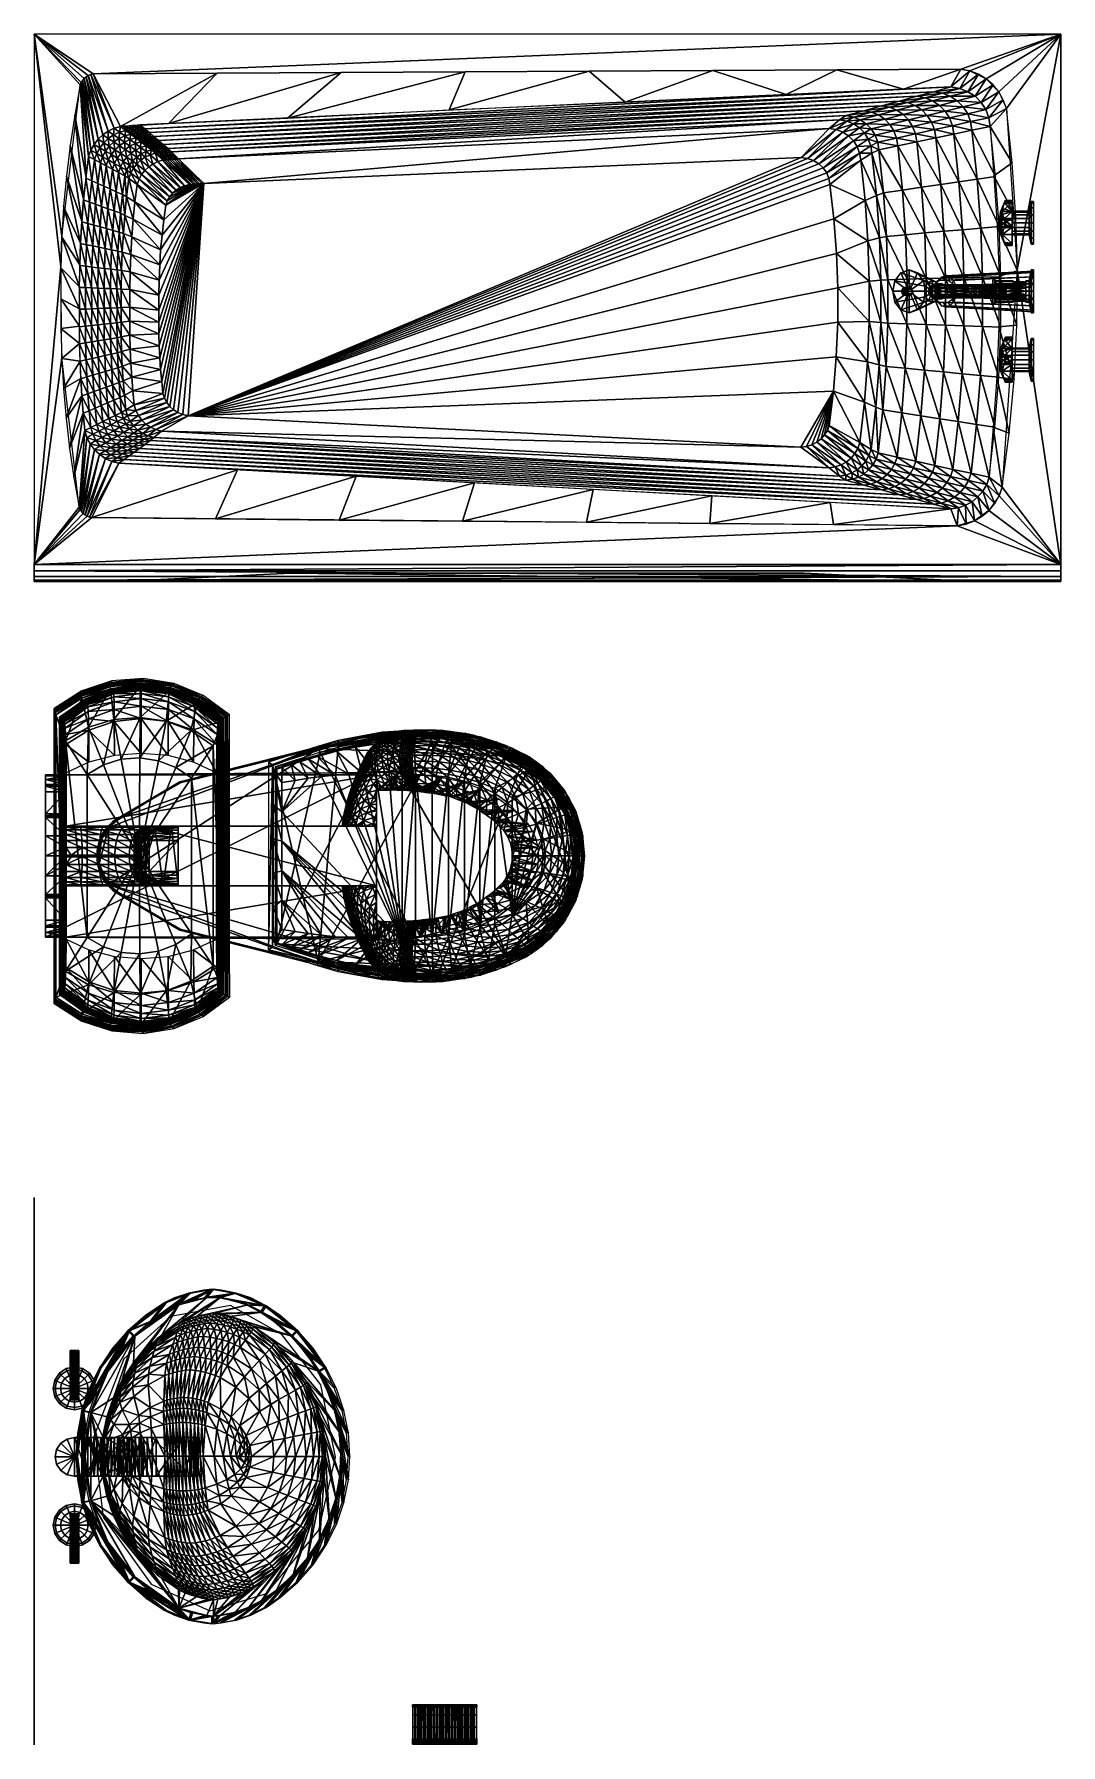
# Model space of a CAD drawing. Extents: x 0 to 60, y 12 to 112.
import ezdxf

# ---------------------------------------------------------------- set-up
doc = ezdxf.new("R2010")
doc.units = 0
doc.header["$MEASUREMENT"] = 0
for name, color, linetype in [('asciugamani', 22, 'CONTINUOUS'), ('coperchio', 7, 'CONTINUOUS'), ('cornice', 115, 'CONTINUOUS'), ('legno', 7, 'CONTINUOUS'), ('vasca', 7, 'CONTINUOUS')]:
    doc.layers.add(name, color=color, linetype=linetype)
doc.layers.add('rubinetteria', color=7, linetype='CONTINUOUS', true_color=0xa8a8a8)
doc.layers.add('sanitari', color=7, linetype='CONTINUOUS', true_color=0xffffff)

msp = doc.modelspace()

# ---------------------------------------------------------------- linework, layer by layer
at = {"layer": 'cornice', "extrusion": (1, 0, 0), "elevation": 0}
msp.add_lwpolyline([(11.75, 38.38), (43.75, 38.38), (43.75, 70.33), (11.75, 70.33)], close=True, dxfattribs=at)
at = {"layer": 'legno', "extrusion": (1, 0, 0)}
msp.add_line((18, 27.75), (18, 27.75, 31.5), dxfattribs=at)
at = {"layer": 'rubinetteria'}
for centre, radius in [((56.65, 96.72, 21.6), 0.188), ((56.65, 96.72, 21.29), 0.0938)]:
    msp.add_circle(centre, radius, dxfattribs=at)
at = {"layer": 'sanitari', "elevation": 32.38}
msp.add_lwpolyline([(17.61, 28.56), (16.75, 32.8), (14.48, 35.73), (11.48, 37.44), (7.98, 36.79), (5.23, 34.32), (3.46, 29.71), (4.03, 25.06), (6.84, 21.14), (10.27, 19.59), (13.57, 20.59), (16.63, 24.29)], close=True, dxfattribs=at)

# ---------------------------------------------------------------- meshes
at = {"layer": 'asciugamani'}
mesh = msp.add_polymesh((9, 5), dxfattribs=at)
for k, corner in enumerate([(22.86, 13.97, 34.03), (22.67, 13.97, 34.04), (22.48, 13.97, 34.05), (22.29, 13.97, 34.06), (22.1, 13.97, 34.07), (22.86, 13.96, 34.77), (22.67, 13.96, 34.78), (22.48, 13.96, 34.79), (22.29, 13.96, 34.8), (22.1, 13.96, 34.81), (22.86, 14.01, 35.51), (22.67, 14.01, 35.52), (22.48, 14.01, 35.53), (22.29, 14.01, 35.54), (22.1, 14.01, 35.54), (22.86, 14.08, 36.24), (22.67, 14.08, 36.25), (22.48, 14.08, 36.26), (22.29, 14.08, 36.27), (22.1, 14.08, 36.28), (22.86, 14.09, 36.98), (22.67, 14.09, 36.99), (22.48, 14.09, 37), (22.29, 14.09, 37.01), (22.1, 14.09, 37.02), (22.86, 14.06, 37.72), (22.67, 14.06, 37.73), (22.48, 14.06, 37.74), (22.29, 14.06, 37.75), (22.1, 14.06, 37.76), (22.86, 14.06, 38.46), (22.67, 14.06, 38.47), (22.48, 14.06, 38.48), (22.29, 14.06, 38.49), (22.1, 14.06, 38.51), (22.86, 14.05, 39.2), (22.67, 14.05, 39.21), (22.48, 14.05, 39.22), (22.29, 14.05, 39.24), (22.1, 14.05, 39.25), (22.85, 14.05, 39.94), (22.67, 14.05, 39.95), (22.48, 14.05, 39.96), (22.29, 14.05, 39.98), (22.1, 14.05, 39.99)]):
    mesh.set_mesh_vertex(divmod(k, 5), corner)
mesh = msp.add_polymesh((9, 5), dxfattribs=at)
for k, corner in enumerate([(22.85, 14.05, 39.94), (22.67, 14.05, 39.95), (22.48, 14.05, 39.96), (22.29, 14.05, 39.98), (22.1, 14.05, 39.99), (22.85, 14.05, 40.68), (22.67, 14.05, 40.69), (22.48, 14.05, 40.7), (22.29, 14.05, 40.72), (22.1, 14.05, 40.73), (22.85, 14.09, 41.42), (22.67, 14.09, 41.43), (22.48, 14.09, 41.44), (22.29, 14.09, 41.46), (22.1, 14.09, 41.47), (22.85, 13.94, 42.11), (22.67, 13.94, 42.13), (22.48, 13.94, 42.14), (22.29, 13.94, 42.16), (22.1, 13.94, 42.17), (22.85, 13.51, 42.64), (22.67, 13.51, 42.65), (22.48, 13.51, 42.67), (22.29, 13.51, 42.68), (22.1, 13.51, 42.7), (22.85, 12.78, 42.55), (22.66, 12.78, 42.57), (22.48, 12.78, 42.59), (22.29, 12.78, 42.6), (22.1, 12.78, 42.62), (22.85, 12.08, 42.32), (22.66, 12.08, 42.34), (22.48, 12.08, 42.36), (22.29, 12.08, 42.38), (22.1, 12.08, 42.39), (22.85, 11.81, 41.68), (22.66, 11.81, 41.7), (22.48, 11.81, 41.71), (22.29, 11.81, 41.73), (22.1, 11.81, 41.75), (22.85, 11.78, 40.93), (22.66, 11.78, 40.95), (22.48, 11.78, 40.97), (22.29, 11.78, 40.99), (22.1, 11.78, 41.01)]):
    mesh.set_mesh_vertex(divmod(k, 5), corner)
mesh = msp.add_polymesh((9, 5), dxfattribs=at)
for k, corner in enumerate([(22.96, 13.97, 33.88), (22.77, 13.97, 33.89), (22.58, 13.97, 33.9), (22.4, 13.97, 33.91), (22.21, 13.97, 33.92), (22.96, 13.96, 34.62), (22.77, 13.96, 34.63), (22.58, 13.96, 34.64), (22.4, 13.96, 34.65), (22.21, 13.96, 34.66), (22.96, 14.01, 35.36), (22.77, 14.01, 35.37), (22.58, 14.01, 35.38), (22.4, 14.01, 35.39), (22.21, 14.01, 35.4), (22.96, 14.08, 36.09), (22.77, 14.08, 36.1), (22.58, 14.08, 36.11), (22.4, 14.08, 36.12), (22.21, 14.08, 36.13), (22.96, 14.09, 36.83), (22.77, 14.09, 36.84), (22.58, 14.09, 36.85), (22.4, 14.09, 36.86), (22.21, 14.09, 36.87), (22.96, 14.06, 37.57), (22.77, 14.06, 37.58), (22.58, 14.06, 37.59), (22.4, 14.06, 37.6), (22.21, 14.06, 37.61), (22.96, 14.06, 38.31), (22.77, 14.06, 38.32), (22.58, 14.06, 38.33), (22.4, 14.06, 38.35), (22.21, 14.06, 38.36), (22.96, 14.05, 39.05), (22.77, 14.05, 39.06), (22.58, 14.05, 39.07), (22.4, 14.05, 39.09), (22.21, 14.05, 39.1), (22.96, 14.05, 39.79), (22.77, 14.05, 39.8), (22.58, 14.05, 39.81), (22.4, 14.05, 39.83), (22.21, 14.05, 39.84)]):
    mesh.set_mesh_vertex(divmod(k, 5), corner)
mesh = msp.add_polymesh((9, 5), dxfattribs=at)
for k, corner in enumerate([(22.96, 14.05, 39.79), (22.77, 14.05, 39.8), (22.58, 14.05, 39.81), (22.4, 14.05, 39.83), (22.21, 14.05, 39.84), (22.96, 14.05, 40.53), (22.77, 14.05, 40.54), (22.58, 14.05, 40.56), (22.4, 14.05, 40.57), (22.21, 14.05, 40.58), (22.96, 14.09, 41.27), (22.77, 14.09, 41.28), (22.58, 14.09, 41.29), (22.4, 14.09, 41.31), (22.21, 14.09, 41.32), (22.96, 13.94, 41.96), (22.77, 13.94, 41.98), (22.58, 13.94, 41.99), (22.4, 13.94, 42.01), (22.21, 13.94, 42.02), (22.96, 13.51, 42.49), (22.77, 13.51, 42.5), (22.58, 13.51, 42.52), (22.4, 13.51, 42.53), (22.21, 13.51, 42.55), (22.96, 12.78, 42.4), (22.77, 12.78, 42.42), (22.58, 12.78, 42.44), (22.4, 12.78, 42.46), (22.21, 12.78, 42.47), (22.96, 12.08, 42.17), (22.77, 12.08, 42.19), (22.58, 12.08, 42.21), (22.4, 12.08, 42.23), (22.21, 12.08, 42.25), (22.96, 11.81, 41.53), (22.77, 11.81, 41.55), (22.58, 11.81, 41.57), (22.39, 11.81, 41.58), (22.21, 11.81, 41.6), (22.95, 11.78, 40.78), (22.77, 11.78, 40.8), (22.58, 11.78, 40.82), (22.39, 11.78, 40.84), (22.21, 11.78, 40.86)]):
    mesh.set_mesh_vertex(divmod(k, 5), corner)
mesh = msp.add_polymesh((9, 9), dxfattribs=at)
for k, corner in enumerate([(24.32, 13.97, 34.06), (24.14, 13.97, 33.99), (23.96, 13.97, 33.92), (23.79, 13.97, 33.88), (23.6, 13.97, 33.91), (23.42, 13.97, 33.95), (23.23, 13.97, 33.98), (23.04, 13.97, 34.01), (22.86, 13.97, 34.03), (24.32, 13.96, 34.8), (24.14, 13.96, 34.73), (23.96, 13.96, 34.67), (23.79, 13.96, 34.62), (23.6, 13.96, 34.66), (23.42, 13.96, 34.69), (23.23, 13.96, 34.72), (23.04, 13.96, 34.75), (22.86, 13.96, 34.77), (24.32, 14.01, 35.54), (24.14, 14.01, 35.47), (23.96, 14.01, 35.4), (23.79, 14.01, 35.36), (23.6, 14.01, 35.39), (23.41, 14.01, 35.43), (23.23, 14.01, 35.46), (23.04, 14.01, 35.49), (22.86, 14.01, 35.51), (24.32, 14.08, 36.27), (24.14, 14.08, 36.21), (23.96, 14.08, 36.14), (23.78, 14.08, 36.1), (23.6, 14.08, 36.14), (23.41, 14.08, 36.16), (23.23, 14.08, 36.19), (23.04, 14.08, 36.23), (22.86, 14.08, 36.24), (24.31, 14.09, 37.02), (24.14, 14.09, 36.95), (23.96, 14.09, 36.89), (23.78, 14.09, 36.85), (23.6, 14.09, 36.88), (23.41, 14.09, 36.91), (23.23, 14.09, 36.93), (23.04, 14.09, 36.97), (22.86, 14.09, 36.98), (24.31, 14.06, 37.76), (24.14, 14.06, 37.69), (23.96, 14.06, 37.63), (23.78, 14.06, 37.6), (23.6, 14.06, 37.63), (23.41, 14.06, 37.65), (23.23, 14.06, 37.67), (23.04, 14.06, 37.7), (22.86, 14.06, 37.72), (24.31, 14.06, 38.5), (24.14, 14.06, 38.43), (23.96, 14.06, 38.38), (23.78, 14.06, 38.35), (23.6, 14.06, 38.38), (23.41, 14.06, 38.4), (23.23, 14.06, 38.41), (23.04, 14.06, 38.44), (22.86, 14.06, 38.46), (24.31, 14.05, 39.24), (24.14, 14.05, 39.17), (23.96, 14.05, 39.13), (23.78, 14.05, 39.1), (23.59, 14.05, 39.13), (23.41, 14.05, 39.14), (23.23, 14.05, 39.15), (23.04, 14.05, 39.18), (22.86, 14.05, 39.2), (24.31, 14.05, 39.99), (24.13, 14.05, 39.92), (23.96, 14.05, 39.87), (23.78, 14.05, 39.85), (23.59, 14.05, 39.88), (23.41, 14.05, 39.88), (23.23, 14.05, 39.89), (23.04, 14.05, 39.92), (22.85, 14.05, 39.94)]):
    mesh.set_mesh_vertex(divmod(k, 9), corner)
mesh = msp.add_polymesh((9, 9), dxfattribs=at)
for k, corner in enumerate([(24.31, 14.05, 39.99), (24.13, 14.05, 39.92), (23.96, 14.05, 39.87), (23.78, 14.05, 39.85), (23.59, 14.05, 39.88), (23.41, 14.05, 39.88), (23.23, 14.05, 39.89), (23.04, 14.05, 39.92), (22.85, 14.05, 39.94), (24.31, 14.05, 40.73), (24.13, 14.05, 40.66), (23.95, 14.05, 40.62), (23.77, 14.05, 40.6), (23.59, 14.05, 40.63), (23.41, 14.05, 40.63), (23.23, 14.05, 40.63), (23.04, 14.05, 40.66), (22.85, 14.05, 40.68), (24.3, 14.09, 41.47), (24.13, 14.09, 41.4), (23.95, 14.09, 41.37), (23.77, 14.09, 41.35), (23.59, 14.09, 41.38), (23.41, 14.09, 41.37), (23.23, 14.09, 41.37), (23.04, 14.09, 41.4), (22.85, 14.09, 41.42), (24.3, 13.94, 42.17), (24.13, 13.94, 42.1), (23.95, 13.94, 42.07), (23.77, 13.94, 42.06), (23.58, 13.94, 42.09), (23.4, 13.94, 42.08), (23.23, 13.94, 42.06), (23.04, 13.94, 42.09), (22.85, 13.94, 42.11), (24.3, 13.51, 42.7), (24.13, 13.51, 42.63), (23.95, 13.51, 42.61), (23.77, 13.51, 42.6), (23.58, 13.51, 42.63), (23.4, 13.51, 42.61), (23.22, 13.51, 42.59), (23.04, 13.51, 42.62), (22.85, 13.51, 42.64), (24.3, 12.78, 42.63), (24.13, 12.78, 42.55), (23.95, 12.78, 42.54), (23.76, 12.78, 42.54), (23.58, 12.78, 42.56), (23.4, 12.78, 42.53), (23.22, 12.78, 42.51), (23.04, 12.78, 42.53), (22.85, 12.78, 42.55), (24.3, 12.08, 42.4), (24.12, 12.08, 42.33), (23.94, 12.08, 42.32), (23.76, 12.08, 42.32), (23.58, 12.08, 42.34), (23.4, 12.08, 42.31), (23.22, 12.08, 42.28), (23.04, 12.08, 42.3), (22.85, 12.08, 42.32), (24.29, 11.81, 41.76), (24.12, 11.81, 41.69), (23.94, 11.81, 41.68), (23.76, 11.81, 41.69), (23.58, 11.81, 41.71), (23.4, 11.81, 41.67), (23.22, 11.81, 41.63), (23.04, 11.81, 41.66), (22.85, 11.81, 41.68), (24.29, 11.78, 41.02), (24.12, 11.78, 40.94), (23.94, 11.78, 40.95), (23.76, 11.78, 40.96), (23.57, 11.78, 40.98), (23.4, 11.78, 40.93), (23.22, 11.78, 40.89), (23.04, 11.78, 40.91), (22.85, 11.78, 40.93)]):
    mesh.set_mesh_vertex(divmod(k, 9), corner)
mesh = msp.add_polymesh((9, 9), dxfattribs=at)
for k, corner in enumerate([(24.41, 14.05, 39.84), (24.24, 14.05, 39.77), (24.06, 14.05, 39.72), (23.88, 14.05, 39.7), (23.7, 14.05, 39.73), (23.51, 14.05, 39.74), (23.33, 14.05, 39.74), (23.15, 14.05, 39.77), (22.96, 14.05, 39.79), (24.41, 14.05, 40.58), (24.24, 14.05, 40.51), (24.06, 14.05, 40.47), (23.88, 14.05, 40.45), (23.69, 14.05, 40.48), (23.51, 14.05, 40.48), (23.33, 14.05, 40.48), (23.15, 14.05, 40.51), (22.96, 14.05, 40.53), (24.41, 14.09, 41.32), (24.24, 14.09, 41.25), (24.06, 14.09, 41.22), (23.88, 14.09, 41.2), (23.69, 14.09, 41.23), (23.51, 14.09, 41.23), (23.33, 14.09, 41.22), (23.14, 14.09, 41.25), (22.96, 14.09, 41.27), (24.41, 13.94, 42.02), (24.23, 13.94, 41.95), (24.05, 13.94, 41.92), (23.87, 13.94, 41.91), (23.69, 13.94, 41.94), (23.51, 13.94, 41.93), (23.33, 13.94, 41.91), (23.14, 13.94, 41.94), (22.96, 13.94, 41.96), (24.4, 13.51, 42.55), (24.23, 13.51, 42.48), (24.05, 13.51, 42.46), (23.87, 13.51, 42.45), (23.69, 13.51, 42.48), (23.51, 13.51, 42.46), (23.33, 13.51, 42.44), (23.14, 13.51, 42.47), (22.96, 13.51, 42.49), (24.4, 12.78, 42.48), (24.23, 12.78, 42.4), (24.05, 12.78, 42.39), (23.87, 12.78, 42.39), (23.68, 12.78, 42.41), (23.51, 12.78, 42.38), (23.33, 12.78, 42.36), (23.14, 12.78, 42.38), (22.96, 12.78, 42.4), (24.4, 12.08, 42.25), (24.23, 12.08, 42.18), (24.05, 12.08, 42.17), (23.87, 12.08, 42.17), (23.68, 12.08, 42.19), (23.5, 12.08, 42.16), (23.33, 12.08, 42.13), (23.14, 12.08, 42.15), (22.96, 12.08, 42.17), (24.4, 11.81, 41.61), (24.23, 11.81, 41.54), (24.05, 11.81, 41.53), (23.86, 11.81, 41.54), (23.68, 11.81, 41.56), (23.5, 11.81, 41.52), (23.33, 11.81, 41.49), (23.14, 11.81, 41.51), (22.96, 11.81, 41.53), (24.4, 11.78, 40.87), (24.23, 11.78, 40.8), (24.04, 11.78, 40.8), (23.86, 11.78, 40.81), (23.68, 11.78, 40.83), (23.5, 11.78, 40.78), (23.33, 11.78, 40.74), (23.14, 11.78, 40.76), (22.95, 11.78, 40.78)]):
    mesh.set_mesh_vertex(divmod(k, 9), corner)
mesh = msp.add_polymesh((9, 9), dxfattribs=at)
for k, corner in enumerate([(24.42, 13.97, 33.91), (24.24, 13.97, 33.84), (24.07, 13.97, 33.77), (23.89, 13.97, 33.73), (23.71, 13.97, 33.76), (23.52, 13.97, 33.8), (23.33, 13.97, 33.83), (23.15, 13.97, 33.86), (22.96, 13.97, 33.88), (24.42, 13.96, 34.65), (24.24, 13.96, 34.58), (24.07, 13.96, 34.52), (23.89, 13.96, 34.47), (23.71, 13.96, 34.51), (23.52, 13.96, 34.54), (23.33, 13.96, 34.57), (23.15, 13.96, 34.6), (22.96, 13.96, 34.62), (24.42, 14.01, 35.39), (24.24, 14.01, 35.32), (24.07, 14.01, 35.25), (23.89, 14.01, 35.21), (23.7, 14.01, 35.25), (23.52, 14.01, 35.28), (23.33, 14.01, 35.31), (23.15, 14.01, 35.34), (22.96, 14.01, 35.36), (24.42, 14.08, 36.12), (24.24, 14.08, 36.06), (24.07, 14.08, 35.99), (23.89, 14.08, 35.95), (23.7, 14.08, 35.99), (23.52, 14.08, 36.01), (23.33, 14.08, 36.04), (23.15, 14.08, 36.08), (22.96, 14.08, 36.09), (24.42, 14.09, 36.87), (24.24, 14.09, 36.8), (24.07, 14.09, 36.74), (23.89, 14.09, 36.7), (23.7, 14.09, 36.73), (23.52, 14.09, 36.76), (23.33, 14.09, 36.78), (23.15, 14.09, 36.82), (22.96, 14.09, 36.83), (24.42, 14.06, 37.61), (24.24, 14.06, 37.54), (24.07, 14.06, 37.48), (23.89, 14.06, 37.45), (23.7, 14.06, 37.48), (23.52, 14.06, 37.5), (23.33, 14.06, 37.52), (23.15, 14.06, 37.55), (22.96, 14.06, 37.57), (24.42, 14.06, 38.35), (24.24, 14.06, 38.28), (24.06, 14.06, 38.23), (23.88, 14.06, 38.2), (23.7, 14.06, 38.23), (23.52, 14.06, 38.25), (23.33, 14.06, 38.26), (23.15, 14.06, 38.29), (22.96, 14.06, 38.31), (24.41, 14.05, 39.1), (24.24, 14.05, 39.03), (24.06, 14.05, 38.98), (23.88, 14.05, 38.95), (23.7, 14.05, 38.98), (23.51, 14.05, 38.99), (23.33, 14.05, 39), (23.15, 14.05, 39.03), (22.96, 14.05, 39.05), (24.41, 14.05, 39.84), (24.24, 14.05, 39.77), (24.06, 14.05, 39.72), (23.88, 14.05, 39.7), (23.7, 14.05, 39.73), (23.51, 14.05, 39.74), (23.33, 14.05, 39.74), (23.15, 14.05, 39.77), (22.96, 14.05, 39.79)]):
    mesh.set_mesh_vertex(divmod(k, 9), corner)
mesh = msp.add_polymesh((9, 9), dxfattribs=at)
for k, corner in enumerate([(25.76, 14.05, 39.99), (25.57, 14.05, 39.97), (25.39, 14.05, 39.94), (25.2, 14.05, 39.93), (25.02, 14.05, 39.98), (24.84, 14.05, 40.04), (24.66, 14.05, 40.09), (24.48, 14.05, 40.05), (24.31, 14.05, 39.99), (25.76, 14.05, 40.73), (25.57, 14.05, 40.71), (25.39, 14.05, 40.69), (25.2, 14.05, 40.67), (25.02, 14.05, 40.72), (24.84, 14.05, 40.77), (24.66, 14.05, 40.83), (24.48, 14.05, 40.79), (24.31, 14.05, 40.73), (25.76, 14.09, 41.47), (25.57, 14.09, 41.45), (25.39, 14.09, 41.43), (25.2, 14.09, 41.42), (25.02, 14.09, 41.46), (24.84, 14.09, 41.51), (24.66, 14.09, 41.56), (24.48, 14.09, 41.54), (24.3, 14.09, 41.47), (25.76, 13.94, 42.17), (25.57, 13.94, 42.15), (25.39, 13.94, 42.13), (25.2, 13.94, 42.12), (25.02, 13.94, 42.16), (24.84, 13.94, 42.21), (24.66, 13.94, 42.26), (24.48, 13.94, 42.23), (24.3, 13.94, 42.17), (25.76, 13.51, 42.7), (25.57, 13.51, 42.68), (25.39, 13.51, 42.66), (25.2, 13.51, 42.65), (25.02, 13.51, 42.69), (24.84, 13.51, 42.74), (24.66, 13.51, 42.78), (24.48, 13.51, 42.76), (24.3, 13.51, 42.7), (25.76, 12.78, 42.62), (25.57, 12.78, 42.6), (25.39, 12.78, 42.59), (25.2, 12.78, 42.57), (25.02, 12.78, 42.61), (24.84, 12.78, 42.66), (24.65, 12.78, 42.7), (24.47, 12.78, 42.69), (24.3, 12.78, 42.63), (25.76, 12.08, 42.39), (25.57, 12.08, 42.38), (25.39, 12.08, 42.36), (25.2, 12.08, 42.35), (25.02, 12.08, 42.38), (24.83, 12.08, 42.43), (24.65, 12.08, 42.47), (24.47, 12.08, 42.46), (24.3, 12.08, 42.4), (25.76, 11.81, 41.75), (25.57, 11.81, 41.74), (25.39, 11.81, 41.72), (25.2, 11.81, 41.71), (25.02, 11.81, 41.74), (24.83, 11.81, 41.78), (24.65, 11.81, 41.82), (24.47, 11.81, 41.82), (24.29, 11.81, 41.76), (25.76, 11.78, 41.01), (25.57, 11.78, 41), (25.39, 11.78, 40.98), (25.2, 11.78, 40.97), (25.02, 11.78, 41), (24.83, 11.78, 41.04), (24.65, 11.78, 41.08), (24.47, 11.78, 41.08), (24.29, 11.78, 41.02)]):
    mesh.set_mesh_vertex(divmod(k, 9), corner)
mesh = msp.add_polymesh((9, 9), dxfattribs=at)
for k, corner in enumerate([(25.76, 13.97, 34.07), (25.57, 13.97, 34.04), (25.39, 13.97, 34.01), (25.2, 13.97, 33.99), (25.02, 13.97, 34.06), (24.85, 13.97, 34.12), (24.67, 13.97, 34.18), (24.49, 13.97, 34.13), (24.32, 13.97, 34.06), (25.76, 13.96, 34.81), (25.57, 13.96, 34.78), (25.39, 13.96, 34.75), (25.2, 13.96, 34.74), (25.02, 13.96, 34.8), (24.85, 13.96, 34.86), (24.67, 13.96, 34.93), (24.49, 13.96, 34.87), (24.32, 13.96, 34.8), (25.76, 14.01, 35.54), (25.57, 14.01, 35.52), (25.39, 14.01, 35.49), (25.2, 14.01, 35.47), (25.02, 14.01, 35.54), (24.85, 14.01, 35.6), (24.67, 14.01, 35.66), (24.49, 14.01, 35.6), (24.32, 14.01, 35.54), (25.76, 14.08, 36.28), (25.57, 14.08, 36.26), (25.39, 14.08, 36.23), (25.2, 14.08, 36.21), (25.02, 14.08, 36.27), (24.85, 14.08, 36.33), (24.67, 14.08, 36.4), (24.49, 14.08, 36.34), (24.32, 14.08, 36.27), (25.76, 14.09, 37.02), (25.57, 14.09, 37), (25.39, 14.09, 36.97), (25.2, 14.09, 36.95), (25.02, 14.09, 37.01), (24.84, 14.09, 37.07), (24.67, 14.09, 37.14), (24.49, 14.09, 37.08), (24.31, 14.09, 37.02), (25.76, 14.06, 37.76), (25.57, 14.06, 37.74), (25.39, 14.06, 37.71), (25.2, 14.06, 37.7), (25.02, 14.06, 37.75), (24.84, 14.06, 37.81), (24.67, 14.06, 37.87), (24.49, 14.06, 37.82), (24.31, 14.06, 37.76), (25.76, 14.06, 38.51), (25.57, 14.06, 38.48), (25.39, 14.06, 38.46), (25.2, 14.06, 38.44), (25.02, 14.06, 38.5), (24.84, 14.06, 38.55), (24.66, 14.06, 38.61), (24.49, 14.06, 38.57), (24.31, 14.06, 38.5), (25.76, 14.05, 39.25), (25.57, 14.05, 39.22), (25.39, 14.05, 39.2), (25.2, 14.05, 39.18), (25.02, 14.05, 39.24), (24.84, 14.05, 39.3), (24.66, 14.05, 39.35), (24.49, 14.05, 39.31), (24.31, 14.05, 39.24), (25.76, 14.05, 39.99), (25.57, 14.05, 39.97), (25.39, 14.05, 39.94), (25.2, 14.05, 39.93), (25.02, 14.05, 39.98), (24.84, 14.05, 40.04), (24.66, 14.05, 40.09), (24.48, 14.05, 40.05), (24.31, 14.05, 39.99)]):
    mesh.set_mesh_vertex(divmod(k, 9), corner)
mesh = msp.add_polymesh((9, 9), dxfattribs=at)
for k, corner in enumerate([(25.86, 14.05, 39.84), (25.68, 14.05, 39.82), (25.49, 14.05, 39.79), (25.3, 14.05, 39.78), (25.13, 14.05, 39.83), (24.95, 14.05, 39.89), (24.77, 14.05, 39.94), (24.59, 14.05, 39.9), (24.41, 14.05, 39.84), (25.86, 14.05, 40.58), (25.68, 14.05, 40.56), (25.49, 14.05, 40.54), (25.3, 14.05, 40.52), (25.12, 14.05, 40.57), (24.94, 14.05, 40.63), (24.76, 14.05, 40.68), (24.59, 14.05, 40.65), (24.41, 14.05, 40.58), (25.86, 14.09, 41.32), (25.68, 14.09, 41.3), (25.49, 14.09, 41.28), (25.3, 14.09, 41.27), (25.12, 14.09, 41.31), (24.94, 14.09, 41.36), (24.76, 14.09, 41.42), (24.58, 14.09, 41.39), (24.41, 14.09, 41.32), (25.86, 13.94, 42.02), (25.68, 13.94, 42), (25.49, 13.94, 41.98), (25.3, 13.94, 41.97), (25.12, 13.94, 42.01), (24.94, 13.94, 42.06), (24.76, 13.94, 42.11), (24.58, 13.94, 42.09), (24.41, 13.94, 42.02), (25.86, 13.51, 42.55), (25.68, 13.51, 42.53), (25.49, 13.51, 42.51), (25.3, 13.51, 42.5), (25.12, 13.51, 42.54), (24.94, 13.51, 42.59), (24.76, 13.51, 42.63), (24.58, 13.51, 42.62), (24.4, 13.51, 42.55), (25.86, 12.78, 42.47), (25.68, 12.78, 42.45), (25.49, 12.78, 42.44), (25.3, 12.78, 42.42), (25.12, 12.78, 42.46), (24.94, 12.78, 42.51), (24.76, 12.78, 42.55), (24.58, 12.78, 42.54), (24.4, 12.78, 42.48), (25.86, 12.08, 42.25), (25.68, 12.08, 42.23), (25.49, 12.08, 42.21), (25.3, 12.08, 42.2), (25.12, 12.08, 42.24), (24.94, 12.08, 42.28), (24.76, 12.08, 42.32), (24.58, 12.08, 42.31), (24.4, 12.08, 42.25), (25.86, 11.81, 41.6), (25.68, 11.81, 41.59), (25.49, 11.81, 41.57), (25.3, 11.81, 41.56), (25.12, 11.81, 41.59), (24.94, 11.81, 41.63), (24.76, 11.81, 41.67), (24.57, 11.81, 41.67), (24.4, 11.81, 41.61), (25.86, 11.78, 40.86), (25.68, 11.78, 40.85), (25.49, 11.78, 40.83), (25.3, 11.78, 40.82), (25.12, 11.78, 40.85), (24.94, 11.78, 40.89), (24.75, 11.78, 40.93), (24.57, 11.78, 40.93), (24.4, 11.78, 40.87)]):
    mesh.set_mesh_vertex(divmod(k, 9), corner)
mesh = msp.add_polymesh((9, 9), dxfattribs=at)
for k, corner in enumerate([(25.86, 13.97, 33.92), (25.68, 13.97, 33.89), (25.49, 13.97, 33.86), (25.31, 13.97, 33.84), (25.13, 13.97, 33.91), (24.95, 13.97, 33.97), (24.77, 13.97, 34.03), (24.6, 13.97, 33.98), (24.42, 13.97, 33.91), (25.86, 13.96, 34.66), (25.68, 13.96, 34.63), (25.49, 13.96, 34.6), (25.31, 13.96, 34.59), (25.13, 13.96, 34.65), (24.95, 13.96, 34.71), (24.77, 13.96, 34.78), (24.6, 13.96, 34.72), (24.42, 13.96, 34.65), (25.86, 14.01, 35.4), (25.68, 14.01, 35.37), (25.49, 14.01, 35.34), (25.31, 14.01, 35.32), (25.13, 14.01, 35.39), (24.95, 14.01, 35.45), (24.77, 14.01, 35.51), (24.6, 14.01, 35.45), (24.42, 14.01, 35.39), (25.86, 14.08, 36.13), (25.68, 14.08, 36.11), (25.49, 14.08, 36.08), (25.31, 14.08, 36.06), (25.13, 14.08, 36.12), (24.95, 14.08, 36.18), (24.77, 14.08, 36.25), (24.6, 14.08, 36.19), (24.42, 14.08, 36.12), (25.86, 14.09, 36.87), (25.68, 14.09, 36.85), (25.49, 14.09, 36.82), (25.31, 14.09, 36.8), (25.13, 14.09, 36.86), (24.95, 14.09, 36.93), (24.77, 14.09, 36.99), (24.59, 14.09, 36.93), (24.42, 14.09, 36.87), (25.86, 14.06, 37.61), (25.68, 14.06, 37.59), (25.49, 14.06, 37.56), (25.31, 14.06, 37.55), (25.13, 14.06, 37.61), (24.95, 14.06, 37.66), (24.77, 14.06, 37.72), (24.59, 14.06, 37.68), (24.42, 14.06, 37.61), (25.86, 14.06, 38.36), (25.68, 14.06, 38.33), (25.49, 14.06, 38.31), (25.3, 14.06, 38.29), (25.13, 14.06, 38.35), (24.95, 14.06, 38.41), (24.77, 14.06, 38.46), (24.59, 14.06, 38.42), (24.42, 14.06, 38.35), (25.86, 14.05, 39.1), (25.68, 14.05, 39.07), (25.49, 14.05, 39.05), (25.3, 14.05, 39.03), (25.13, 14.05, 39.09), (24.95, 14.05, 39.15), (24.77, 14.05, 39.2), (24.59, 14.05, 39.16), (24.41, 14.05, 39.1), (25.86, 14.05, 39.84), (25.68, 14.05, 39.82), (25.49, 14.05, 39.79), (25.3, 14.05, 39.78), (25.13, 14.05, 39.83), (24.95, 14.05, 39.89), (24.77, 14.05, 39.94), (24.59, 14.05, 39.9), (24.41, 14.05, 39.84)]):
    mesh.set_mesh_vertex(divmod(k, 9), corner)
mesh = msp.add_polymesh((2, 5), dxfattribs=at)
for k, corner in enumerate([(22.85, 11.95, 34.99), (22.66, 11.95, 35.02), (22.48, 11.95, 35.04), (22.29, 11.95, 35.06), (22.1, 11.95, 35.09), (22.85, 12.09, 34.26), (22.66, 12.09, 34.29), (22.48, 12.09, 34.31), (22.29, 12.09, 34.33), (22.1, 12.09, 34.36)]):
    mesh.set_mesh_vertex(divmod(k, 5), corner)
mesh = msp.add_polymesh((2, 5), dxfattribs=at)
for k, corner in enumerate([(22.95, 11.95, 34.84), (22.77, 11.95, 34.87), (22.58, 11.95, 34.89), (22.39, 11.95, 34.91), (22.21, 11.95, 34.94), (22.95, 12.09, 34.11), (22.77, 12.09, 34.14), (22.58, 12.09, 34.16), (22.39, 12.09, 34.18), (22.21, 12.09, 34.21)]):
    mesh.set_mesh_vertex(divmod(k, 5), corner)
mesh = msp.add_polymesh((2, 9), dxfattribs=at)
for k, corner in enumerate([(24.28, 11.95, 35.1), (24.11, 11.95, 35.02), (23.93, 11.95, 35.06), (23.74, 11.95, 35.09), (23.56, 11.95, 35.1), (23.39, 11.95, 35.03), (23.22, 11.95, 34.95), (23.03, 11.95, 34.97), (22.85, 11.95, 34.99), (24.28, 12.09, 34.37), (24.11, 12.09, 34.3), (23.93, 12.09, 34.33), (23.74, 12.09, 34.36), (23.56, 12.09, 34.38), (23.39, 12.09, 34.3), (23.22, 12.09, 34.22), (23.03, 12.09, 34.24), (22.85, 12.09, 34.26)]):
    mesh.set_mesh_vertex(divmod(k, 9), corner)
mesh = msp.add_polymesh((2, 9), dxfattribs=at)
for k, corner in enumerate([(24.39, 11.95, 34.95), (24.22, 11.95, 34.87), (24.03, 11.95, 34.91), (23.85, 11.95, 34.94), (23.67, 11.95, 34.95), (23.49, 11.95, 34.88), (23.32, 11.95, 34.8), (23.14, 11.95, 34.82), (22.95, 11.95, 34.84), (24.39, 12.09, 34.23), (24.22, 12.09, 34.15), (24.03, 12.09, 34.18), (23.85, 12.09, 34.21), (23.67, 12.09, 34.23), (23.49, 12.09, 34.15), (23.32, 12.09, 34.07), (23.14, 12.09, 34.09), (22.95, 12.09, 34.11)]):
    mesh.set_mesh_vertex(divmod(k, 9), corner)
mesh = msp.add_polymesh((2, 9), dxfattribs=at)
for k, corner in enumerate([(25.76, 11.95, 35.09), (25.57, 11.95, 35.08), (25.39, 11.95, 35.07), (25.2, 11.95, 35.06), (25.01, 11.95, 35.08), (24.83, 11.95, 35.1), (24.64, 11.95, 35.13), (24.46, 11.95, 35.16), (24.28, 11.95, 35.1), (25.76, 12.09, 34.36), (25.57, 12.09, 34.35), (25.39, 12.09, 34.34), (25.2, 12.09, 34.33), (25.01, 12.09, 34.35), (24.83, 12.09, 34.37), (24.64, 12.09, 34.4), (24.46, 12.09, 34.43), (24.28, 12.09, 34.37)]):
    mesh.set_mesh_vertex(divmod(k, 9), corner)
mesh = msp.add_polymesh((2, 9), dxfattribs=at)
for k, corner in enumerate([(25.86, 11.95, 34.94), (25.68, 11.95, 34.93), (25.49, 11.95, 34.92), (25.3, 11.95, 34.91), (25.12, 11.95, 34.93), (24.93, 11.95, 34.95), (24.75, 11.95, 34.98), (24.56, 11.95, 35.01), (24.39, 11.95, 34.95), (25.86, 12.09, 34.21), (25.68, 12.09, 34.2), (25.49, 12.09, 34.19), (25.3, 12.09, 34.18), (25.12, 12.09, 34.2), (24.93, 12.09, 34.22), (24.75, 12.09, 34.25), (24.56, 12.09, 34.28), (24.39, 12.09, 34.23)]):
    mesh.set_mesh_vertex(divmod(k, 9), corner)
mesh = msp.add_polymesh((9, 5), dxfattribs=at)
for k, corner in enumerate([(22.85, 11.78, 40.93), (22.66, 11.78, 40.95), (22.48, 11.78, 40.97), (22.29, 11.78, 40.99), (22.1, 11.78, 41.01), (22.85, 11.83, 40.19), (22.66, 11.83, 40.21), (22.48, 11.83, 40.23), (22.29, 11.83, 40.25), (22.1, 11.83, 40.27), (22.85, 11.84, 39.45), (22.66, 11.84, 39.47), (22.48, 11.84, 39.49), (22.29, 11.84, 39.51), (22.1, 11.84, 39.53), (22.85, 11.88, 38.7), (22.66, 11.88, 38.72), (22.48, 11.88, 38.75), (22.29, 11.88, 38.77), (22.1, 11.88, 38.79), (22.85, 11.93, 37.96), (22.66, 11.93, 37.98), (22.48, 11.93, 38), (22.29, 11.93, 38.03), (22.1, 11.93, 38.05), (22.85, 11.95, 37.22), (22.66, 11.95, 37.24), (22.48, 11.95, 37.26), (22.29, 11.95, 37.28), (22.1, 11.95, 37.31), (22.85, 11.97, 36.47), (22.66, 11.97, 36.5), (22.48, 11.97, 36.52), (22.29, 11.97, 36.54), (22.1, 11.97, 36.57), (22.85, 11.95, 35.73), (22.66, 11.95, 35.75), (22.48, 11.95, 35.78), (22.29, 11.95, 35.8), (22.1, 11.95, 35.82), (22.85, 11.95, 34.99), (22.66, 11.95, 35.02), (22.48, 11.95, 35.04), (22.29, 11.95, 35.06), (22.1, 11.95, 35.09)]):
    mesh.set_mesh_vertex(divmod(k, 5), corner)
mesh = msp.add_polymesh((9, 5), dxfattribs=at)
for k, corner in enumerate([(22.95, 11.78, 40.78), (22.77, 11.78, 40.8), (22.58, 11.78, 40.82), (22.39, 11.78, 40.84), (22.21, 11.78, 40.86), (22.95, 11.83, 40.04), (22.77, 11.83, 40.06), (22.58, 11.83, 40.08), (22.39, 11.83, 40.1), (22.21, 11.83, 40.12), (22.95, 11.84, 39.3), (22.77, 11.84, 39.32), (22.58, 11.84, 39.34), (22.39, 11.84, 39.36), (22.21, 11.84, 39.38), (22.95, 11.88, 38.55), (22.77, 11.88, 38.57), (22.58, 11.88, 38.6), (22.39, 11.88, 38.62), (22.21, 11.88, 38.64), (22.95, 11.93, 37.81), (22.77, 11.93, 37.83), (22.58, 11.93, 37.85), (22.39, 11.93, 37.88), (22.21, 11.93, 37.9), (22.95, 11.95, 37.07), (22.77, 11.95, 37.09), (22.58, 11.95, 37.11), (22.39, 11.95, 37.13), (22.21, 11.95, 37.16), (22.95, 11.97, 36.32), (22.77, 11.97, 36.35), (22.58, 11.97, 36.37), (22.39, 11.97, 36.39), (22.21, 11.97, 36.42), (22.95, 11.95, 35.58), (22.77, 11.95, 35.6), (22.58, 11.95, 35.63), (22.39, 11.95, 35.65), (22.21, 11.95, 35.67), (22.95, 11.95, 34.84), (22.77, 11.95, 34.87), (22.58, 11.95, 34.89), (22.39, 11.95, 34.91), (22.21, 11.95, 34.94)]):
    mesh.set_mesh_vertex(divmod(k, 5), corner)
mesh = msp.add_polymesh((9, 9), dxfattribs=at)
for k, corner in enumerate([(24.29, 11.78, 41.02), (24.12, 11.78, 40.94), (23.94, 11.78, 40.95), (23.76, 11.78, 40.96), (23.57, 11.78, 40.98), (23.4, 11.78, 40.93), (23.22, 11.78, 40.89), (23.04, 11.78, 40.91), (22.85, 11.78, 40.93), (24.29, 11.83, 40.28), (24.12, 11.83, 40.21), (23.94, 11.83, 40.21), (23.75, 11.83, 40.23), (23.57, 11.83, 40.25), (23.4, 11.83, 40.2), (23.22, 11.83, 40.15), (23.04, 11.83, 40.17), (22.85, 11.83, 40.19), (24.29, 11.84, 39.54), (24.12, 11.84, 39.46), (23.94, 11.84, 39.48), (23.75, 11.84, 39.5), (23.57, 11.84, 39.51), (23.39, 11.84, 39.46), (23.22, 11.84, 39.4), (23.04, 11.84, 39.42), (22.85, 11.84, 39.45), (24.29, 11.88, 38.8), (24.12, 11.88, 38.72), (23.93, 11.88, 38.74), (23.75, 11.88, 38.77), (23.57, 11.88, 38.78), (23.39, 11.88, 38.72), (23.22, 11.88, 38.66), (23.04, 11.88, 38.68), (22.85, 11.88, 38.7), (24.29, 11.93, 38.06), (24.12, 11.93, 37.99), (23.93, 11.93, 38.01), (23.75, 11.93, 38.03), (23.57, 11.93, 38.05), (23.39, 11.93, 37.98), (23.22, 11.93, 37.92), (23.03, 11.93, 37.94), (22.85, 11.93, 37.96), (24.28, 11.95, 37.32), (24.11, 11.95, 37.24), (23.93, 11.95, 37.27), (23.75, 11.95, 37.3), (23.56, 11.95, 37.31), (23.39, 11.95, 37.24), (23.22, 11.95, 37.18), (23.03, 11.95, 37.19), (22.85, 11.95, 37.22), (24.28, 11.97, 36.58), (24.11, 11.97, 36.5), (23.93, 11.97, 36.53), (23.75, 11.97, 36.56), (23.56, 11.97, 36.58), (23.39, 11.97, 36.51), (23.22, 11.97, 36.43), (23.03, 11.97, 36.45), (22.85, 11.97, 36.47), (24.28, 11.95, 35.84), (24.11, 11.95, 35.76), (23.93, 11.95, 35.79), (23.74, 11.95, 35.82), (23.56, 11.95, 35.84), (23.39, 11.95, 35.76), (23.22, 11.95, 35.69), (23.03, 11.95, 35.71), (22.85, 11.95, 35.73), (24.28, 11.95, 35.1), (24.11, 11.95, 35.02), (23.93, 11.95, 35.06), (23.74, 11.95, 35.09), (23.56, 11.95, 35.1), (23.39, 11.95, 35.03), (23.22, 11.95, 34.95), (23.03, 11.95, 34.97), (22.85, 11.95, 34.99)]):
    mesh.set_mesh_vertex(divmod(k, 9), corner)
mesh = msp.add_polymesh((9, 9), dxfattribs=at)
for k, corner in enumerate([(24.4, 11.78, 40.87), (24.23, 11.78, 40.8), (24.04, 11.78, 40.8), (23.86, 11.78, 40.81), (23.68, 11.78, 40.83), (23.5, 11.78, 40.78), (23.33, 11.78, 40.74), (23.14, 11.78, 40.76), (22.95, 11.78, 40.78), (24.4, 11.83, 40.13), (24.22, 11.83, 40.06), (24.04, 11.83, 40.06), (23.86, 11.83, 40.08), (23.68, 11.83, 40.1), (23.5, 11.83, 40.05), (23.33, 11.83, 40), (23.14, 11.83, 40.02), (22.95, 11.83, 40.04), (24.39, 11.84, 39.39), (24.22, 11.84, 39.31), (24.04, 11.84, 39.33), (23.86, 11.84, 39.35), (23.67, 11.84, 39.36), (23.5, 11.84, 39.31), (23.32, 11.84, 39.25), (23.14, 11.84, 39.27), (22.95, 11.84, 39.3), (24.39, 11.88, 38.65), (24.22, 11.88, 38.58), (24.04, 11.88, 38.59), (23.85, 11.88, 38.62), (23.67, 11.88, 38.63), (23.5, 11.88, 38.57), (23.32, 11.88, 38.51), (23.14, 11.88, 38.53), (22.95, 11.88, 38.55), (24.39, 11.93, 37.91), (24.22, 11.93, 37.84), (24.04, 11.93, 37.86), (23.85, 11.93, 37.88), (23.67, 11.93, 37.9), (23.5, 11.93, 37.83), (23.32, 11.93, 37.77), (23.14, 11.93, 37.79), (22.95, 11.93, 37.81), (24.39, 11.95, 37.17), (24.22, 11.95, 37.09), (24.04, 11.95, 37.12), (23.85, 11.95, 37.15), (23.67, 11.95, 37.16), (23.5, 11.95, 37.1), (23.32, 11.95, 37.03), (23.14, 11.95, 37.04), (22.95, 11.95, 37.07), (24.39, 11.97, 36.43), (24.22, 11.97, 36.35), (24.03, 11.97, 36.38), (23.85, 11.97, 36.41), (23.67, 11.97, 36.43), (23.5, 11.97, 36.36), (23.32, 11.97, 36.28), (23.14, 11.97, 36.3), (22.95, 11.97, 36.32), (24.39, 11.95, 35.69), (24.22, 11.95, 35.61), (24.03, 11.95, 35.64), (23.85, 11.95, 35.67), (23.67, 11.95, 35.69), (23.49, 11.95, 35.62), (23.32, 11.95, 35.54), (23.14, 11.95, 35.56), (22.95, 11.95, 35.58), (24.39, 11.95, 34.95), (24.22, 11.95, 34.87), (24.03, 11.95, 34.91), (23.85, 11.95, 34.94), (23.67, 11.95, 34.95), (23.49, 11.95, 34.88), (23.32, 11.95, 34.8), (23.14, 11.95, 34.82), (22.95, 11.95, 34.84)]):
    mesh.set_mesh_vertex(divmod(k, 9), corner)
mesh = msp.add_polymesh((9, 9), dxfattribs=at)
for k, corner in enumerate([(25.76, 11.78, 41.01), (25.57, 11.78, 41), (25.39, 11.78, 40.98), (25.2, 11.78, 40.97), (25.02, 11.78, 41), (24.83, 11.78, 41.04), (24.65, 11.78, 41.08), (24.47, 11.78, 41.08), (24.29, 11.78, 41.02), (25.76, 11.83, 40.27), (25.57, 11.83, 40.26), (25.39, 11.83, 40.24), (25.2, 11.83, 40.23), (25.01, 11.83, 40.26), (24.83, 11.83, 40.3), (24.65, 11.83, 40.33), (24.46, 11.83, 40.34), (24.29, 11.83, 40.28), (25.76, 11.84, 39.53), (25.57, 11.84, 39.52), (25.39, 11.84, 39.5), (25.2, 11.84, 39.49), (25.01, 11.84, 39.52), (24.83, 11.84, 39.55), (24.65, 11.84, 39.59), (24.46, 11.84, 39.6), (24.29, 11.84, 39.54), (25.76, 11.88, 38.79), (25.57, 11.88, 38.78), (25.39, 11.88, 38.76), (25.2, 11.88, 38.75), (25.01, 11.88, 38.78), (24.83, 11.88, 38.81), (24.65, 11.88, 38.84), (24.46, 11.88, 38.86), (24.29, 11.88, 38.8), (25.76, 11.93, 38.05), (25.57, 11.93, 38.04), (25.39, 11.93, 38.03), (25.2, 11.93, 38.02), (25.01, 11.93, 38.04), (24.83, 11.93, 38.07), (24.64, 11.93, 38.1), (24.46, 11.93, 38.12), (24.29, 11.93, 38.06), (25.76, 11.95, 37.31), (25.57, 11.95, 37.3), (25.39, 11.95, 37.29), (25.2, 11.95, 37.28), (25.01, 11.95, 37.3), (24.83, 11.95, 37.33), (24.64, 11.95, 37.36), (24.46, 11.95, 37.38), (24.28, 11.95, 37.32), (25.76, 11.97, 36.57), (25.57, 11.97, 36.56), (25.39, 11.97, 36.55), (25.2, 11.97, 36.54), (25.01, 11.97, 36.55), (24.83, 11.97, 36.58), (24.64, 11.97, 36.61), (24.46, 11.97, 36.64), (24.28, 11.97, 36.58), (25.76, 11.95, 35.82), (25.57, 11.95, 35.81), (25.39, 11.95, 35.8), (25.2, 11.95, 35.79), (25.01, 11.95, 35.81), (24.83, 11.95, 35.84), (24.64, 11.95, 35.87), (24.46, 11.95, 35.9), (24.28, 11.95, 35.84), (25.76, 11.95, 35.09), (25.57, 11.95, 35.08), (25.39, 11.95, 35.07), (25.2, 11.95, 35.06), (25.01, 11.95, 35.08), (24.83, 11.95, 35.1), (24.64, 11.95, 35.13), (24.46, 11.95, 35.16), (24.28, 11.95, 35.1)]):
    mesh.set_mesh_vertex(divmod(k, 9), corner)
mesh = msp.add_polymesh((9, 9), dxfattribs=at)
for k, corner in enumerate([(25.86, 11.78, 40.86), (25.68, 11.78, 40.85), (25.49, 11.78, 40.83), (25.3, 11.78, 40.82), (25.12, 11.78, 40.85), (24.94, 11.78, 40.89), (24.75, 11.78, 40.93), (24.57, 11.78, 40.93), (24.4, 11.78, 40.87), (25.86, 11.83, 40.12), (25.68, 11.83, 40.11), (25.49, 11.83, 40.09), (25.3, 11.83, 40.08), (25.12, 11.83, 40.11), (24.94, 11.83, 40.15), (24.75, 11.83, 40.18), (24.57, 11.83, 40.19), (24.4, 11.83, 40.13), (25.86, 11.84, 39.38), (25.68, 11.84, 39.37), (25.49, 11.84, 39.35), (25.3, 11.84, 39.34), (25.12, 11.84, 39.37), (24.93, 11.84, 39.4), (24.75, 11.84, 39.44), (24.57, 11.84, 39.45), (24.39, 11.84, 39.39), (25.86, 11.88, 38.64), (25.68, 11.88, 38.63), (25.49, 11.88, 38.62), (25.3, 11.88, 38.6), (25.12, 11.88, 38.63), (24.93, 11.88, 38.66), (24.75, 11.88, 38.69), (24.57, 11.88, 38.71), (24.39, 11.88, 38.65), (25.86, 11.93, 37.9), (25.68, 11.93, 37.89), (25.49, 11.93, 37.88), (25.3, 11.93, 37.87), (25.12, 11.93, 37.89), (24.93, 11.93, 37.92), (24.75, 11.93, 37.95), (24.56, 11.93, 37.97), (24.39, 11.93, 37.91), (25.86, 11.95, 37.16), (25.68, 11.95, 37.15), (25.49, 11.95, 37.14), (25.3, 11.95, 37.13), (25.12, 11.95, 37.15), (24.93, 11.95, 37.18), (24.75, 11.95, 37.21), (24.56, 11.95, 37.23), (24.39, 11.95, 37.17), (25.86, 11.97, 36.42), (25.68, 11.97, 36.41), (25.49, 11.97, 36.4), (25.3, 11.97, 36.39), (25.12, 11.97, 36.41), (24.93, 11.97, 36.43), (24.75, 11.97, 36.46), (24.56, 11.97, 36.49), (24.39, 11.97, 36.43), (25.86, 11.95, 35.67), (25.68, 11.95, 35.66), (25.49, 11.95, 35.65), (25.3, 11.95, 35.65), (25.12, 11.95, 35.66), (24.93, 11.95, 35.69), (24.75, 11.95, 35.72), (24.56, 11.95, 35.75), (24.39, 11.95, 35.69), (25.86, 11.95, 34.94), (25.68, 11.95, 34.93), (25.49, 11.95, 34.92), (25.3, 11.95, 34.91), (25.12, 11.95, 34.93), (24.93, 11.95, 34.95), (24.75, 11.95, 34.98), (24.56, 11.95, 35.01), (24.39, 11.95, 34.95)]):
    mesh.set_mesh_vertex(divmod(k, 9), corner)
at = {"layer": 'coperchio'}
mesh = msp.add_polyface(dxfattribs=at)
corners = [(23.26, 58.8, 17.17), (24.21, 68.49, 17.17), (23.26, 68.62, 17.17), (22.29, 68.68, 17.17), (21.51, 58.75, 17.17), (21.51, 68.67, 17.17), (20.72, 68.65, 17.17), (19.93, 68.62, 17.17), (19.15, 68.57, 17.17), (18.36, 68.51, 17.17), (17.58, 68.43, 17.17), (16.8, 68.35, 17.17), (17.66, 69.83, 16.92), (18.78, 70.07, 16.92), (19.91, 70.25, 16.92), (21.05, 70.37, 16.92), (22.2, 70.42, 16.92), (23.3, 70.43, 16.92), (24.4, 70.34, 16.92), (18.78, 70.07, 16.54), (17.66, 69.83, 16.54), (19.91, 70.25, 16.54), (21.05, 70.37, 16.54), (22.2, 70.42, 16.54), (23.3, 70.43, 16.54), (24.4, 70.34, 16.54), (23.77, 70.67, 16.04), (22.3, 70.58, 16.42), (23.76, 70.57, 16.42), (22.31, 70.68, 16.04), (20.35, 70.55, 16.04), (20.36, 70.45, 16.42), (17.82, 69.98, 16.42), (17.8, 70.08, 16.04), (16.69, 69.65, 16.42), (26.64, 69.98, 16.42), (22.35, 71.07, 15.04), (23.85, 70.83, 15.85), (23.89, 71.05, 15.04), (22.35, 70.85, 15.85), (22.29, 71.07, 15.04), (22.29, 70.84, 15.85), (20.34, 70.94, 15.04), (20.36, 70.72, 15.85), (17.79, 70.24, 15.85), (17.75, 70.46, 15.04), (16.6, 57.52, 15.85)]
mesh.append_faces([[corners[k] for k in face] for face in [(8, 13, 12), (7, 14, 13), (6, 15, 14), (5, 16, 15), (3, 17, 16), (2, 18, 17), (12, 19, 20), (13, 21, 19), (14, 22, 21), (15, 23, 22), (16, 24, 23), (17, 25, 24), (26, 27, 28), (30, 27, 29), (30, 32, 31), (31, 28, 27), (34, 31, 32), (36, 37, 38), (37, 36, 39), (40, 39, 36), (41, 42, 43), (42, 41, 40), (44, 42, 45), (42, 44, 43), (41, 37, 39), (44, 41, 43)]], dxfattribs={"vtx0": -1})
mesh.append_faces([[corners[k] for k in face] for face in [(31, 35, 28), (44, 37, 41), (46, 37, 44)]], dxfattribs={"vtx0": -1, "vtx1": -1, "vtx2": -1})
mesh.append_faces([[corners[k] for k in face] for face in [(0, 1, 2), (0, 2, 3), (4, 3, 5), (4, 5, 6), (4, 6, 7), (4, 7, 8), (4, 8, 9), (4, 9, 10), (4, 10, 11)]], dxfattribs={"vtx0": -1, "vtx2": -1})
mesh.append_faces([[corners[k] for k in face] for face in [(8, 12, 9), (7, 13, 8), (6, 14, 7), (5, 15, 6), (3, 16, 5), (2, 17, 3), (1, 18, 2), (13, 19, 12), (14, 21, 13), (15, 22, 14), (16, 23, 15), (17, 24, 16), (18, 25, 17), (29, 27, 26), (33, 32, 30)]], dxfattribs={"vtx1": -1})
mesh.append_faces([[corners[k] for k in face] for face in [(30, 31, 27), (40, 41, 39)]], dxfattribs={"vtx2": -1})
mesh = msp.add_polyface(dxfattribs=at)
corners = [(27.93, 60.29, 17.17), (29.38, 65.62, 17.17), (28.76, 66.44, 17.17), (27.93, 67.13, 17.17), (26.92, 67.65, 17.17), (26.04, 59.42, 17.17), (26.04, 68, 17.17), (25.14, 59.14, 17.17), (25.14, 68.28, 17.17), (24.21, 58.93, 17.17), (24.21, 68.49, 17.17), (25.48, 70.15, 16.92), (24.4, 70.34, 16.92), (26.54, 69.86, 16.92), (27.56, 69.47, 16.92), (28.93, 68.76, 16.92), (30.06, 67.77, 16.92), (25.48, 70.15, 16.54), (24.4, 70.34, 16.54), (26.54, 69.86, 16.54), (27.56, 69.47, 16.54), (28.93, 68.76, 16.54), (27.7, 69.68, 16.04), (26.69, 70.08, 16.04), (26.64, 69.98, 16.42), (27.64, 69.59, 16.42), (27.84, 70.04, 15.04), (26.9, 70.41, 15.04), (26.79, 70.21, 15.85), (27.71, 69.84, 15.85), (28.4, 69.23, 16.42), (29.18, 68.86, 16.04), (28.47, 69.32, 16.04), (29.1, 68.78, 16.42), (25.22, 70.37, 16.42), (25.25, 70.47, 16.04), (23.76, 70.57, 16.42), (23.77, 70.67, 16.04), (27.62, 69.6, 16.42), (20.36, 70.45, 16.42), (31.58, 62.87, 16.42), (27.64, 57.83, 16.42), (28.65, 69.65, 15.04), (28.5, 69.47, 15.85), (29.41, 69.16, 15.04), (25.42, 70.83, 15.04), (25.34, 70.61, 15.85), (23.85, 70.83, 15.85), (23.89, 71.05, 15.04), (29.23, 68.99, 15.85), (27.69, 69.85, 15.85), (30.47, 67.78, 15.85), (31.36, 61.15, 15.85)]
mesh.append_faces([[corners[k] for k in face] for face in [(22, 23, 24, 25), (26, 27, 28, 29)]])
mesh.append_faces([[corners[k] for k in face] for face in [(10, 11, 12), (8, 13, 11), (6, 14, 13), (4, 15, 14), (3, 16, 15), (12, 17, 18), (11, 19, 17), (13, 20, 19), (14, 21, 20), (30, 31, 32), (31, 30, 33), (22, 30, 32), (30, 22, 25), (34, 23, 35), (23, 34, 24), (35, 36, 34), (25, 33, 30), (24, 25, 38), (36, 24, 34), (43, 26, 29), (26, 43, 42), (28, 45, 46), (47, 45, 48), (45, 47, 46), (29, 49, 43), (46, 50, 28)]], dxfattribs={"vtx0": -1})
mesh.append_faces([[corners[k] for k in face] for face in [(47, 50, 46)]], dxfattribs={"vtx0": -1, "vtx1": -1})
mesh.append_faces([[corners[k] for k in face] for face in [(24, 33, 25), (39, 33, 24), (40, 39, 41), (39, 40, 33), (47, 51, 29), (47, 52, 51)]], dxfattribs={"vtx0": -1, "vtx1": -1, "vtx2": -1})
mesh.append_faces([[corners[k] for k in face] for face in [(0, 1, 2), (0, 2, 3), (0, 3, 4), (5, 4, 6), (7, 6, 8), (9, 8, 10), (47, 29, 50)]], dxfattribs={"vtx0": -1, "vtx2": -1})
mesh.append_faces([[corners[k] for k in face] for face in [(8, 11, 10), (6, 13, 8), (4, 14, 6), (3, 15, 4), (2, 16, 3), (11, 17, 12), (13, 19, 11), (14, 20, 13), (15, 21, 14), (42, 43, 44), (27, 45, 28)]], dxfattribs={"vtx1": -1})
mesh.append_faces([[corners[k] for k in face] for face in [(35, 37, 36)]], dxfattribs={"vtx2": -1})
mesh = msp.add_polyface(dxfattribs=at)
corners = [(21.51, 58.75, 17.17), (16.8, 68.35, 17.17), (14.47, 66.29, 17.17), (14.47, 64.57, 17.17), (16.02, 68.25, 17.17), (15.25, 68.13, 17.17), (14.47, 68.01, 17.17), (13.97, 64.71, 16.92), (14.47, 62.85, 17.17), (13.97, 62.71, 16.92), (13.97, 66.72, 16.92), (13.97, 68.73, 16.92), (14.49, 68.89, 16.92), (15.01, 69.05, 16.92), (15.52, 69.21, 16.92), (17.58, 68.43, 17.17), (16.04, 69.36, 16.92), (18.36, 68.51, 17.17), (16.55, 69.52, 16.92), (17.66, 69.83, 16.92), (13.97, 64.71, 16.54), (13.97, 62.71, 16.54), (13.97, 66.72, 16.54), (13.97, 68.73, 16.54), (14.49, 68.89, 16.54), (15.01, 69.05, 16.54), (15.52, 69.21, 16.54), (16.04, 69.36, 16.54), (16.55, 69.52, 16.54), (17.66, 69.83, 16.54), (17.82, 69.98, 16.42), (16.66, 69.75, 16.04), (16.69, 69.65, 16.42), (17.8, 70.08, 16.04), (14.08, 58.5, 16.04), (14.18, 68.85, 16.42), (14.08, 68.92, 16.04), (14.18, 58.57, 16.42), (20.36, 70.45, 16.42), (16.55, 70.11, 15.04), (17.79, 70.24, 15.85), (17.75, 70.46, 15.04), (16.6, 69.9, 15.85), (13.92, 69.04, 15.85), (13.7, 69.2, 15.04), (13.7, 58.22, 15.04), (16.6, 57.52, 15.85)]
mesh.append_faces([[corners[k] for k in face] for face in [(2, 5, 6), (8, 7, 9), (3, 10, 7), (2, 11, 10), (6, 12, 11), (5, 13, 12), (4, 14, 13), (1, 16, 14), (15, 18, 16), (17, 19, 18), (9, 20, 21), (7, 22, 20), (10, 23, 22), (11, 24, 23), (12, 25, 24), (13, 26, 25), (14, 27, 26), (16, 28, 27), (18, 29, 28), (30, 31, 32), (31, 30, 33), (34, 35, 36), (32, 36, 35), (37, 32, 35), (39, 40, 41), (39, 43, 42), (43, 39, 44), (43, 40, 42)]], dxfattribs={"vtx0": -1})
mesh.append_faces([[corners[k] for k in face] for face in [(0, 1, 2), (37, 38, 32), (46, 40, 43)]], dxfattribs={"vtx0": -1, "vtx1": -1, "vtx2": -1})
mesh.append_faces([[corners[k] for k in face] for face in [(0, 2, 3), (2, 1, 4), (2, 4, 5)]], dxfattribs={"vtx0": -1, "vtx2": -1})
mesh.append_faces([[corners[k] for k in face] for face in [(3, 7, 8), (2, 10, 3), (6, 11, 2), (5, 12, 6), (4, 13, 5), (1, 14, 4), (15, 16, 1), (17, 18, 15), (7, 20, 9), (10, 22, 7), (11, 23, 10), (12, 24, 11), (13, 25, 12), (14, 26, 13), (16, 27, 14), (18, 28, 16), (19, 29, 18), (31, 36, 32)]], dxfattribs={"vtx1": -1})
mesh.append_faces([[corners[k] for k in face] for face in [(39, 42, 40), (43, 44, 45)]], dxfattribs={"vtx2": -1})
mesh = msp.add_polyface(dxfattribs=at)
corners = [(24.21, 58.93, 17.17), (24.21, 68.49, 17.17), (23.26, 58.8, 17.17), (22.29, 68.68, 17.17), (22.29, 58.74, 17.17), (21.51, 58.75, 17.17), (14.47, 64.57, 17.17), (20.72, 58.77, 17.17), (19.93, 58.81, 17.17), (23.3, 56.99, 16.92), (24.4, 57.08, 16.92), (22.2, 57, 16.92), (21.05, 57.05, 16.92), (19.91, 57.17, 16.92), (18.78, 57.35, 16.92), (19.15, 58.86, 17.17), (17.66, 57.59, 16.92), (23.3, 56.99, 16.54), (24.4, 57.08, 16.54), (22.2, 57, 16.54), (21.05, 57.05, 16.54), (19.91, 57.17, 16.54), (18.78, 57.35, 16.54), (17.66, 57.59, 16.54), (20.35, 56.87, 16.04), (17.82, 57.44, 16.42), (17.8, 57.35, 16.04), (20.36, 56.97, 16.42), (22.3, 56.84, 16.42), (22.31, 56.74, 16.04), (23.77, 56.75, 16.04), (23.76, 56.85, 16.42), (25.22, 57.05, 16.42), (14.18, 58.57, 16.42), (27.64, 57.83, 16.42), (20.36, 70.45, 16.42), (20.34, 56.49, 15.04), (17.79, 57.18, 15.85), (17.75, 56.96, 15.04), (20.36, 56.71, 15.85), (22.29, 56.58, 15.85), (22.29, 56.36, 15.04), (22.35, 56.57, 15.85), (22.35, 56.35, 15.04), (23.89, 56.38, 15.04), (23.85, 56.6, 15.85), (16.6, 57.52, 15.85), (26.79, 57.22, 15.85), (31.36, 61.15, 15.85), (23.85, 70.83, 15.85)]
mesh.append_faces([[corners[k] for k in face] for face in [(0, 9, 10), (2, 11, 9), (4, 12, 11), (5, 13, 12), (7, 14, 13), (8, 16, 14), (10, 17, 18), (9, 19, 17), (11, 20, 19), (12, 21, 20), (13, 22, 21), (14, 23, 22), (24, 25, 26), (24, 28, 27), (30, 28, 29), (30, 32, 31), (28, 25, 27), (36, 37, 38), (36, 40, 39), (42, 41, 43), (41, 42, 40), (44, 42, 43), (39, 46, 37), (42, 39, 40)]], dxfattribs={"vtx0": -1})
mesh.append_faces([[corners[k] for k in face] for face in [(0, 1, 2), (2, 3, 4), (4, 3, 5), (5, 6, 7), (7, 6, 8), (31, 25, 28), (45, 39, 42)]], dxfattribs={"vtx0": -1, "vtx1": -1})
mesh.append_faces([[corners[k] for k in face] for face in [(31, 33, 25), (34, 33, 31), (34, 35, 33), (45, 46, 39), (47, 46, 45), (46, 48, 49)]], dxfattribs={"vtx0": -1, "vtx1": -1, "vtx2": -1})
mesh.append_faces([[corners[k] for k in face] for face in [(2, 9, 0), (4, 11, 2), (5, 12, 4), (7, 13, 5), (8, 14, 7), (15, 16, 8), (9, 17, 10), (11, 19, 9), (12, 20, 11), (13, 21, 12), (14, 22, 13), (29, 28, 24), (41, 40, 36)]], dxfattribs={"vtx1": -1})
mesh.append_faces([[corners[k] for k in face] for face in [(24, 27, 25), (30, 31, 28), (36, 39, 37), (44, 45, 42)]], dxfattribs={"vtx2": -1})
mesh = msp.add_polyface(dxfattribs=at)
corners = [(19.93, 58.81, 17.17), (14.47, 64.57, 17.17), (19.15, 58.86, 17.17), (14.47, 62.85, 17.17), (18.36, 58.92, 17.17), (17.58, 58.99, 17.17), (16.8, 59.08, 17.17), (14.47, 61.13, 17.17), (16.02, 59.18, 17.17), (15.25, 59.29, 17.17), (14.47, 59.41, 17.17), (16.55, 57.9, 16.92), (17.66, 57.59, 16.92), (16.04, 58.06, 16.92), (15.52, 58.22, 16.92), (15.01, 58.38, 16.92), (14.49, 58.54, 16.92), (13.97, 58.69, 16.92), (13.97, 60.7, 16.92), (13.97, 62.71, 16.92), (17.66, 57.59, 16.54), (18.78, 57.35, 16.92), (16.55, 57.9, 16.54), (16.04, 58.06, 16.54), (15.52, 58.22, 16.54), (15.01, 58.38, 16.54), (14.49, 58.54, 16.54), (13.97, 58.69, 16.54), (13.97, 60.7, 16.54), (13.97, 62.71, 16.54), (17.82, 57.44, 16.42), (16.66, 57.67, 16.04), (17.8, 57.35, 16.04), (16.69, 57.77, 16.42), (14.18, 58.57, 16.42), (14.08, 58.5, 16.04), (14.18, 68.85, 16.42), (17.79, 57.18, 15.85), (16.55, 57.31, 15.04), (17.75, 56.96, 15.04), (16.6, 57.52, 15.85), (13.7, 58.22, 15.04), (13.92, 58.38, 15.85), (13.92, 69.04, 15.85)]
mesh.append_faces([[corners[k] for k in face] for face in [(9, 7, 10), (2, 11, 12), (4, 13, 11), (5, 14, 13), (6, 15, 14), (8, 16, 15), (9, 17, 16), (10, 18, 17), (7, 19, 18), (12, 22, 20), (11, 23, 22), (13, 24, 23), (14, 25, 24), (15, 26, 25), (16, 27, 26), (17, 28, 27), (18, 29, 28), (30, 31, 32), (31, 30, 33), (31, 34, 35), (34, 31, 33), (36, 35, 34), (30, 34, 33), (37, 38, 39), (38, 37, 40), (40, 41, 38), (43, 41, 42), (40, 43, 42)]], dxfattribs={"vtx0": -1})
mesh.append_faces([[corners[k] for k in face] for face in [(0, 1, 2), (2, 3, 4), (4, 3, 5), (5, 3, 6), (6, 7, 8), (8, 7, 9)]], dxfattribs={"vtx0": -1, "vtx1": -1})
mesh.append_faces([[corners[k] for k in face] for face in [(2, 1, 3), (6, 3, 7)]], dxfattribs={"vtx0": -1, "vtx2": -1})
mesh.append_faces([[corners[k] for k in face] for face in [(4, 11, 2), (5, 13, 4), (6, 14, 5), (8, 15, 6), (9, 16, 8), (10, 17, 9), (7, 18, 10), (3, 19, 7), (12, 20, 21), (11, 22, 12), (13, 23, 11), (14, 24, 13), (15, 25, 14), (16, 26, 15), (17, 27, 16), (18, 28, 17), (19, 29, 18), (42, 41, 40)]], dxfattribs={"vtx1": -1})
mesh = msp.add_polyface(dxfattribs=at)
corners = [(29.38, 65.62, 17.17), (30.92, 66.57, 16.92), (28.76, 66.44, 17.17), (30.06, 67.77, 16.92), (29.76, 64.7, 17.17), (31.46, 65.2, 16.92), (29.89, 63.71, 17.17), (31.64, 63.71, 16.92), (30.06, 67.77, 16.54), (28.93, 68.76, 16.92), (28.93, 68.76, 16.54), (30.92, 66.57, 16.54), (31.46, 65.2, 16.54), (31.64, 63.71, 16.54), (31.58, 64.55, 16.42), (31.75, 63.71, 16.04), (31.7, 64.56, 16.04), (31.63, 63.71, 16.42), (31.41, 65.37, 16.42), (31.53, 65.4, 16.04), (31.14, 66.17, 16.42), (31.25, 66.21, 16.04), (30.87, 66.97, 16.04), (30.76, 66.92, 16.42), (30.29, 67.61, 16.42), (30.39, 67.67, 16.04), (29.82, 68.31, 16.04), (29.73, 68.24, 16.42), (29.1, 68.78, 16.42), (29.18, 68.86, 16.04), (31.58, 62.87, 16.42), (31.87, 63.71, 15.85), (32.08, 64.61, 15.04), (31.82, 64.59, 15.85), (32.14, 63.71, 15.04), (31.64, 65.44, 15.85), (31.9, 65.5, 15.04), (31.36, 66.27, 15.85), (31.6, 66.35, 15.04), (30.96, 67.05, 15.85), (31.2, 67.16, 15.04), (30.69, 67.91, 15.04), (30.47, 67.78, 15.85), (29.89, 68.43, 15.85), (30.09, 68.58, 15.04), (29.41, 69.16, 15.04), (29.23, 68.99, 15.85), (28.5, 69.47, 15.85), (27.71, 69.84, 15.85), (31.36, 61.15, 15.85)]
mesh.append_faces([[corners[k] for k in face] for face in [(2, 1, 3), (0, 5, 1), (4, 7, 5), (9, 8, 10), (3, 11, 8), (1, 12, 11), (5, 13, 12), (14, 15, 16), (15, 14, 17), (16, 18, 14), (19, 20, 18), (20, 22, 23), (22, 20, 21), (24, 22, 25), (22, 24, 23), (26, 24, 25), (26, 28, 27), (20, 14, 18), (24, 20, 23), (28, 24, 27), (31, 32, 33), (32, 31, 34), (35, 32, 36), (32, 35, 33), (36, 37, 35), (38, 39, 37), (39, 41, 42), (41, 39, 40), (43, 41, 44), (41, 43, 42), (45, 43, 44), (45, 47, 46), (37, 33, 35), (42, 37, 39), (46, 42, 43)]], dxfattribs={"vtx0": -1})
mesh.append_faces([[corners[k] for k in face] for face in [(20, 30, 14), (28, 20, 24), (28, 30, 20), (42, 33, 37), (48, 42, 46), (42, 49, 33)]], dxfattribs={"vtx0": -1, "vtx1": -1, "vtx2": -1})
mesh.append_faces([[corners[k] for k in face] for face in [(0, 1, 2), (4, 5, 0), (6, 7, 4), (3, 8, 9), (1, 11, 3), (5, 12, 1), (7, 13, 5), (21, 20, 19), (29, 28, 26), (40, 39, 38)]], dxfattribs={"vtx1": -1})
mesh.append_faces([[corners[k] for k in face] for face in [(16, 19, 18), (26, 27, 24), (36, 38, 37), (45, 46, 43)]], dxfattribs={"vtx2": -1})
mesh = msp.add_polyface(dxfattribs=at)
corners = [(28.76, 60.98, 17.17), (29.38, 61.8, 17.17), (27.93, 60.29, 17.17), (29.76, 62.72, 17.17), (29.89, 63.71, 17.17), (29.76, 64.7, 17.17), (29.38, 65.62, 17.17), (26.92, 67.65, 17.17), (26.92, 59.77, 17.17), (26.04, 59.42, 17.17), (26.04, 68, 17.17), (25.14, 59.14, 17.17), (25.14, 68.28, 17.17), (24.21, 58.93, 17.17), (28.93, 58.66, 16.92), (27.56, 57.95, 16.92), (26.54, 57.57, 16.92), (25.48, 57.28, 16.92), (24.4, 57.08, 16.92), (27.56, 57.95, 16.54), (28.93, 58.66, 16.54), (26.54, 57.57, 16.54), (25.48, 57.28, 16.54), (24.4, 57.08, 16.54), (26.9, 57.01, 15.04), (27.84, 57.38, 15.04), (27.71, 57.58, 15.85), (26.79, 57.22, 15.85), (26.69, 57.34, 16.04), (27.7, 57.74, 16.04), (27.64, 57.83, 16.42), (26.64, 57.44, 16.42), (25.25, 56.95, 16.04), (25.22, 57.05, 16.42), (23.77, 56.75, 16.04), (28.47, 58.1, 16.04), (28.4, 58.19, 16.42), (29.1, 58.64, 16.42), (29.18, 58.56, 16.04), (23.76, 56.85, 16.42), (27.62, 57.82, 16.42), (30.29, 59.81, 16.42), (23.89, 56.38, 15.04), (25.34, 56.81, 15.85), (23.85, 56.6, 15.85), (25.42, 56.6, 15.04), (28.65, 57.77, 15.04), (28.5, 57.95, 15.85), (29.23, 58.43, 15.85), (29.41, 58.26, 15.04), (27.69, 57.57, 15.85), (31.36, 61.15, 15.85), (16.6, 57.52, 15.85)]
mesh.append_faces([[corners[k] for k in face] for face in [(24, 25, 26, 27), (28, 29, 30, 31)]])
mesh.append_faces([[corners[k] for k in face] for face in [(2, 15, 14), (8, 16, 15), (9, 17, 16), (11, 18, 17), (14, 19, 20), (15, 21, 19), (16, 22, 21), (17, 23, 22), (33, 28, 31), (28, 33, 32), (30, 35, 36), (35, 30, 29), (37, 35, 38), (35, 37, 36), (31, 39, 33), (30, 31, 40), (37, 30, 36), (42, 43, 44), (43, 24, 27), (24, 43, 45), (26, 46, 47), (48, 46, 49), (46, 48, 47), (47, 50, 26), (27, 44, 43)]], dxfattribs={"vtx0": -1})
mesh.append_faces([[corners[k] for k in face] for face in [(2, 7, 8), (8, 7, 9), (9, 10, 11), (11, 12, 13), (48, 50, 47)]], dxfattribs={"vtx0": -1, "vtx1": -1})
mesh.append_faces([[corners[k] for k in face] for face in [(30, 39, 31), (41, 30, 37), (51, 27, 48), (51, 52, 27)]], dxfattribs={"vtx0": -1, "vtx1": -1, "vtx2": -1})
mesh.append_faces([[corners[k] for k in face] for face in [(2, 1, 3), (2, 3, 4), (2, 4, 5), (2, 5, 6), (48, 27, 50)]], dxfattribs={"vtx0": -1, "vtx2": -1})
mesh.append_faces([[corners[k] for k in face] for face in [(0, 1, 2), (2, 14, 0), (8, 15, 2), (9, 16, 8), (11, 17, 9), (13, 18, 11), (15, 19, 14), (16, 21, 15), (17, 22, 16), (18, 23, 17), (32, 33, 34), (45, 43, 42), (25, 46, 26)]], dxfattribs={"vtx1": -1})
mesh = msp.add_polyface(dxfattribs=at)
corners = [(29.76, 62.72, 17.17), (31.46, 62.22, 16.92), (29.89, 63.71, 17.17), (31.64, 63.71, 16.92), (29.38, 61.8, 17.17), (30.92, 60.85, 16.92), (28.76, 60.98, 17.17), (30.06, 59.65, 16.92), (28.93, 58.66, 16.92), (31.46, 62.22, 16.54), (31.64, 63.71, 16.54), (30.92, 60.85, 16.54), (30.06, 59.65, 16.54), (28.93, 58.66, 16.54), (29.18, 58.56, 16.04), (29.73, 59.19, 16.42), (29.1, 58.64, 16.42), (29.82, 59.12, 16.04), (30.29, 59.81, 16.42), (30.39, 59.75, 16.04), (30.87, 60.45, 16.04), (30.76, 60.5, 16.42), (31.14, 61.25, 16.42), (31.25, 61.22, 16.04), (31.53, 62.02, 16.04), (31.41, 62.05, 16.42), (31.58, 62.87, 16.42), (31.7, 62.86, 16.04), (31.75, 63.71, 16.04), (31.63, 63.71, 16.42), (31.58, 64.55, 16.42), (27.64, 57.83, 16.42), (30.09, 58.84, 15.04), (29.23, 58.43, 15.85), (29.41, 58.26, 15.04), (29.89, 59, 15.85), (30.47, 59.65, 15.85), (30.69, 59.52, 15.04), (31.2, 60.26, 15.04), (30.96, 60.37, 15.85), (31.36, 61.15, 15.85), (31.6, 61.07, 15.04), (31.9, 61.92, 15.04), (31.64, 61.98, 15.85), (31.82, 62.84, 15.85), (32.08, 62.81, 15.04), (32.14, 63.71, 15.04), (31.87, 63.71, 15.85), (31.82, 64.59, 15.85)]
mesh.append_faces([[corners[k] for k in face] for face in [(2, 1, 3), (0, 5, 1), (4, 7, 5), (6, 8, 7), (3, 9, 10), (1, 11, 9), (5, 12, 11), (7, 13, 12), (14, 15, 16), (17, 18, 15), (18, 20, 21), (20, 18, 19), (22, 20, 23), (20, 22, 21), (24, 22, 23), (24, 26, 25), (26, 28, 29), (28, 26, 27), (18, 16, 15), (22, 18, 21), (26, 22, 25), (30, 26, 29), (32, 33, 34), (33, 32, 35), (32, 36, 35), (36, 38, 39), (40, 38, 41), (38, 40, 39), (42, 40, 41), (40, 42, 43), (42, 44, 43), (44, 46, 47), (36, 33, 35), (40, 36, 39), (44, 40, 43), (48, 44, 47)]], dxfattribs={"vtx0": -1})
mesh.append_faces([[corners[k] for k in face] for face in [(26, 18, 22), (26, 31, 18), (40, 33, 36), (48, 40, 44)]], dxfattribs={"vtx0": -1, "vtx1": -1, "vtx2": -1})
mesh.append_faces([[corners[k] for k in face] for face in [(0, 1, 2), (4, 5, 0), (6, 7, 4), (1, 9, 3), (5, 11, 1), (7, 12, 5), (8, 13, 7), (19, 18, 17), (27, 26, 24), (37, 38, 36), (45, 46, 44)]], dxfattribs={"vtx1": -1})
mesh.append_faces([[corners[k] for k in face] for face in [(14, 17, 15), (24, 25, 22), (32, 37, 36), (42, 45, 44)]], dxfattribs={"vtx2": -1})
at = {"layer": 'rubinetteria'}
mesh = msp.add_polyface(dxfattribs=at)
corners = [(56.58, 101.38, 28.82), (56.48, 101.17, 28.62), (56.6, 101.21, 29.01), (56.48, 101.28, 28.49), (56.6, 101.57, 28.65), (56.48, 101.28, 27.84), (56.48, 101.34, 27.99), (56.6, 101.57, 27.67), (56.48, 101.17, 27.7), (56.68, 101.02, 29.28), (56.72, 100.97, 29.36), (56.48, 100.88, 28.79), (56.48, 101.04, 28.72), (56.4, 100.72, 28.16), (56.48, 101.34, 28.33), (56.48, 101.36, 28.16), (56.48, 100.88, 27.54), (56.48, 101.04, 27.6), (56.68, 101.02, 27.05), (56.6, 101.21, 27.31), (56.72, 100.97, 26.96), (56.58, 101.38, 27.5), (56.73, 101.94, 27.93), (56.72, 101.91, 27.91), (56.73, 101.97, 28.16), (56.77, 102.02, 27.97), (56.77, 102.02, 28.35), (56.77, 102.03, 28.27), (56.77, 102.03, 28.16), (56.73, 101.94, 28.39), (56.77, 102.03, 28.05), (56.68, 101.83, 28.46), (56.72, 101.91, 28.41), (56.68, 101.83, 27.86)]
mesh.append_faces([[corners[k] for k in face] for face in [(3, 13, 1), (14, 13, 3), (15, 13, 14), (6, 13, 15), (5, 13, 6), (8, 13, 5)]])
mesh.append_faces([[corners[k] for k in face] for face in [(8, 7, 21), (3, 31, 14)]], dxfattribs={"vtx0": -1})
mesh.append_faces([[corners[k] for k in face] for face in [(14, 32, 15)]], dxfattribs={"vtx0": -1, "vtx1": -1})
mesh.append_faces([[corners[k] for k in face] for face in [(6, 24, 23)]], dxfattribs={"vtx0": -1, "vtx1": -1, "vtx2": -1})
mesh.append_faces([[corners[k] for k in face] for face in [(22, 28, 30)]], dxfattribs={"vtx0": -1, "vtx2": -1})
mesh.append_faces([[corners[k] for k in face] for face in [(0, 1, 2), (1, 0, 3), (4, 3, 0), (5, 6, 7), (5, 7, 8), (9, 10, 2), (12, 11, 2), (12, 2, 1), (16, 17, 18), (18, 19, 20), (19, 18, 17), (8, 21, 17), (22, 23, 24), (22, 25, 23), (28, 24, 27), (29, 26, 24), (25, 22, 30), (24, 28, 22), (31, 4, 32), (7, 33, 21), (4, 31, 3), (24, 15, 29), (31, 32, 14), (33, 6, 23), (15, 24, 6), (33, 7, 6)]], dxfattribs={"vtx1": -1})
mesh.append_faces([[corners[k] for k in face] for face in [(26, 27, 24), (32, 29, 15)]], dxfattribs={"vtx1": -1, "vtx2": -1})
mesh.append_faces([[corners[k] for k in face] for face in [(11, 9, 2), (21, 19, 17)]], dxfattribs={"vtx2": -1})
mesh = msp.add_polyface(dxfattribs=at)
corners = [(57.15, 100.53, 29.47), (56.77, 100.61, 29.47), (56.77, 100.53, 29.47), (56.77, 100.9, 29.47), (57.15, 100.9, 29.47), (56.77, 100.91, 29.46), (56.72, 100.97, 29.36), (57.15, 100.97, 29.36), (56.58, 101.38, 28.82), (57.15, 101.38, 28.82), (56.6, 101.57, 28.65), (56.6, 101.21, 29.01), (56.77, 100.82, 29.47), (56.77, 100.61, 26.85), (57.15, 100.53, 26.85), (56.77, 100.53, 26.85), (56.77, 100.52, 26.86), (56.77, 100.9, 26.85), (56.77, 100.91, 26.86), (57.15, 100.97, 26.96), (57.15, 100.9, 26.85), (56.77, 100.82, 26.85), (56.73, 100.95, 26.93), (56.72, 100.97, 26.96), (56.58, 101.38, 27.5), (57.15, 101.38, 27.5), (56.6, 101.21, 27.31), (56.77, 100.72, 26.85), (56.77, 102.03, 28.35), (56.77, 102.03, 28.27), (56.77, 102.02, 28.35), (56.77, 102.02, 27.97), (56.77, 102.03, 28.05), (56.77, 102.03, 27.97), (56.77, 102.03, 28.16), (57.15, 102.03, 27.97), (57.15, 102.03, 28.35), (57.15, 101.91, 27.91), (56.73, 101.94, 28.39), (57.15, 101.91, 28.41), (56.72, 101.91, 28.41), (56.72, 101.91, 27.91), (56.68, 101.83, 27.86)]
mesh.append_faces([[corners[k] for k in face] for face in [(21, 18, 17), (27, 21, 13), (28, 29, 30), (31, 32, 33), (32, 34, 29)]])
mesh.append_faces([[corners[k] for k in face] for face in [(0, 1, 2), (3, 0, 4), (13, 14, 15), (20, 21, 17), (36, 29, 28), (32, 35, 33)]], dxfattribs={"vtx0": -1})
mesh.append_faces([[corners[k] for k in face] for face in [(22, 19, 18), (21, 14, 13), (14, 21, 20), (29, 35, 32), (33, 37, 31), (38, 39, 30), (41, 31, 37)]], dxfattribs={"vtx0": -1, "vtx1": -1})
mesh.append_faces([[corners[k] for k in face] for face in [(5, 4, 6), (6, 9, 11), (26, 25, 23), (10, 9, 40), (42, 37, 24)]], dxfattribs={"vtx0": -1, "vtx1": -1, "vtx2": -1})
mesh.append_faces([[corners[k] for k in face] for face in [(0, 3, 12), (0, 12, 1)]], dxfattribs={"vtx0": -1, "vtx2": -1})
mesh.append_faces([[corners[k] for k in face] for face in [(3, 4, 5), (7, 6, 4), (8, 9, 10), (8, 11, 9), (7, 9, 6), (15, 14, 16), (20, 17, 19), (23, 19, 22), (24, 25, 26), (19, 23, 25), (28, 30, 36), (40, 39, 38), (41, 37, 42), (39, 40, 9), (25, 24, 37)]], dxfattribs={"vtx1": -1})
mesh.append_faces([[corners[k] for k in face] for face in [(17, 18, 19)]], dxfattribs={"vtx1": -1, "vtx2": -1})
mesh = msp.add_polyface(dxfattribs=at)
corners = [(58.4, 101.19, 29.35), (58.27, 101.19, 29.35), (58.27, 100.72, 29.44), (58.4, 100.72, 29.44), (58.15, 100.98, 28.83), (58.15, 100.72, 28.88), (57.15, 100.98, 28.83), (57.15, 100.72, 28.88), (58.15, 101.2, 28.68), (57.15, 101.2, 28.68), (58.15, 101.35, 28.46), (57.15, 101.35, 28.46), (58.15, 101.4, 28.19), (57.15, 101.4, 28.19), (58.15, 101.35, 27.93), (57.15, 101.35, 27.93), (58.15, 101.2, 27.71), (57.15, 101.2, 27.71), (58.15, 100.45, 28.83), (58.27, 100.24, 29.35), (57.15, 100.45, 28.83), (57.15, 100.47, 29.36), (57.15, 101.38, 28.82), (57.15, 100.53, 29.47), (57.15, 100.97, 29.36), (57.15, 100.9, 29.47), (58.4, 100.72, 26.94), (58.27, 100.72, 26.94), (58.27, 101.19, 27.04), (58.4, 101.19, 27.04), (58.15, 100.72, 27.51), (58.15, 100.98, 27.56), (57.15, 100.72, 27.51), (57.15, 100.98, 27.56), (58.27, 100.24, 27.04), (58.15, 100.45, 27.56), (57.15, 100.45, 27.56), (57.15, 100.97, 26.96), (57.15, 100.05, 27.5), (57.15, 100.9, 26.85), (57.15, 100.47, 26.96), (57.15, 100.53, 26.85), (57.15, 101.38, 27.5), (57.15, 99.52, 27.91), (58.4, 101.97, 28.19), (58.27, 101.97, 28.19), (58.27, 101.87, 28.67), (58.4, 101.87, 28.67), (58.4, 101.87, 27.71), (58.27, 101.87, 27.71), (58.27, 101.6, 29.08), (58.4, 101.6, 29.08), (57.15, 102.03, 28.35), (57.15, 101.91, 27.91), (57.15, 102.03, 27.97), (56.77, 102.03, 28.27), (56.77, 102.02, 28.35), (57.15, 101.91, 28.41), (56.77, 102.03, 27.97), (58.4, 101.6, 27.31), (58.27, 101.6, 27.31)]
mesh.append_faces([[corners[k] for k in face] for face in [(0, 1, 2, 3), (1, 4, 5, 2), (4, 6, 7, 5), (8, 9, 6, 4), (10, 11, 9, 8), (12, 13, 11, 10), (14, 15, 13, 12), (16, 17, 15, 14), (2, 5, 18, 19), (5, 7, 20, 18), (26, 27, 28, 29), (27, 30, 31, 28), (30, 32, 33, 31), (34, 35, 30, 27), (35, 36, 32, 30), (31, 33, 17, 16), (44, 45, 46, 47), (48, 49, 45, 44), (47, 46, 50, 51), (59, 60, 49, 48), (51, 50, 1, 0), (50, 8, 4, 1), (46, 10, 8, 50), (45, 12, 10, 46), (49, 14, 12, 45), (60, 16, 14, 49), (29, 28, 60, 59), (28, 31, 16, 60)]])
mesh.append_faces([[corners[k] for k in face] for face in [(23, 24, 25), (39, 40, 41), (52, 53, 54)]], dxfattribs={"vtx0": -1})
mesh.append_faces([[corners[k] for k in face] for face in [(21, 22, 23), (37, 38, 39), (42, 43, 37), (54, 55, 52), (52, 56, 57), (57, 42, 52)]], dxfattribs={"vtx0": -1, "vtx1": -1})
mesh.append_faces([[corners[k] for k in face] for face in [(21, 42, 57)]], dxfattribs={"vtx0": -1, "vtx1": -1, "vtx2": -1})
mesh.append_faces([[corners[k] for k in face] for face in [(23, 22, 24), (21, 57, 22), (52, 42, 53)]], dxfattribs={"vtx0": -1, "vtx2": -1})
mesh.append_faces([[corners[k] for k in face] for face in [(54, 53, 58)]], dxfattribs={"vtx1": -1})
mesh = msp.add_polyface(dxfattribs=at)
corners = [(56.77, 100.53, 29.47), (56.77, 100.61, 29.47), (56.77, 100.52, 29.46), (56.77, 100.9, 29.47), (56.77, 100.91, 29.46), (56.77, 100.82, 29.47), (56.68, 101.02, 29.28), (56.48, 100.72, 28.81), (56.72, 100.97, 29.36), (56.48, 100.88, 28.79), (56.73, 100.72, 29.41), (56.73, 100.95, 29.39), (56.4, 100.72, 28.16), (56.48, 101.04, 28.72), (56.77, 100.72, 29.48), (56.48, 101.17, 28.62), (56.73, 100.48, 29.39), (56.72, 100.47, 29.36), (56.48, 100.55, 28.79), (56.48, 100.39, 28.72), (56.77, 100.52, 26.86), (56.77, 100.61, 26.85), (56.77, 100.53, 26.85), (56.72, 100.97, 26.96), (56.73, 100.95, 26.93), (56.48, 100.72, 27.51), (56.68, 101.02, 27.05), (56.73, 100.72, 26.91), (56.48, 100.88, 27.54), (56.77, 100.91, 26.86), (56.77, 100.82, 26.85), (56.77, 100.72, 26.85), (56.73, 100.48, 26.93), (56.48, 100.55, 27.54), (56.72, 100.47, 26.96), (56.48, 100.39, 27.6), (56.48, 101.04, 27.6), (56.48, 101.17, 27.7)]
mesh.append_faces([[corners[k] for k in face] for face in [(0, 1, 2), (3, 4, 5), (9, 12, 7), (13, 12, 9), (15, 12, 13), (1, 5, 14), (12, 19, 18), (12, 18, 7), (20, 21, 22), (12, 25, 33), (12, 33, 35), (36, 12, 37), (28, 12, 36), (25, 12, 28)]])
mesh.append_faces([[corners[k] for k in face] for face in [(6, 7, 8), (10, 8, 7), (20, 27, 21)]], dxfattribs={"vtx0": -1, "vtx1": -1})
mesh.append_faces([[corners[k] for k in face] for face in [(17, 10, 18), (33, 27, 34)]], dxfattribs={"vtx0": -1, "vtx1": -1, "vtx2": -1})
mesh.append_faces([[corners[k] for k in face] for face in [(11, 14, 5)]], dxfattribs={"vtx0": -1, "vtx2": -1})
mesh.append_faces([[corners[k] for k in face] for face in [(9, 7, 6), (11, 8, 10), (11, 4, 8), (4, 11, 5), (10, 14, 11), (14, 10, 1), (16, 2, 10), (7, 18, 10), (16, 10, 17), (27, 25, 24), (28, 26, 25), (31, 27, 30), (24, 29, 27), (31, 21, 27), (32, 27, 20), (32, 34, 27), (25, 27, 33)]], dxfattribs={"vtx1": -1})
mesh.append_faces([[corners[k] for k in face] for face in [(2, 1, 10), (23, 24, 25), (26, 23, 25), (29, 30, 27)]], dxfattribs={"vtx1": -1, "vtx2": -1})
mesh = msp.add_polyface(dxfattribs=at)
corners = [(58.4, 99.47, 28.19), (58.27, 99.47, 28.19), (58.27, 99.56, 27.71), (58.4, 99.56, 27.71), (58.4, 99.56, 28.67), (58.27, 99.56, 28.67), (56.72, 99.52, 28.41), (57.15, 99.52, 28.41), (56.68, 99.6, 28.46), (56.72, 99.52, 27.91), (56.68, 99.6, 27.86), (57.15, 99.52, 27.91), (58.4, 100.24, 29.35), (58.27, 100.24, 29.35), (58.27, 99.83, 29.08), (58.4, 99.83, 29.08), (58.15, 100.45, 28.83), (58.15, 100.23, 28.68), (56.77, 100.53, 29.47), (56.77, 100.52, 29.46), (57.15, 100.53, 29.47), (56.72, 100.47, 29.36), (57.15, 100.47, 29.36), (56.68, 100.42, 29.28), (57.15, 100.05, 28.82), (56.58, 100.05, 28.82), (58.15, 100.08, 27.93), (57.15, 100.08, 27.93), (57.15, 100.23, 27.71), (58.15, 100.23, 27.71), (58.15, 100.03, 28.19), (57.15, 100.03, 28.19), (58.15, 100.08, 28.46), (57.15, 100.08, 28.46), (57.15, 100.23, 28.68), (57.15, 100.45, 28.83), (58.4, 100.72, 29.44), (58.27, 100.72, 29.44), (57.15, 99.4, 27.97), (58.4, 99.83, 27.31), (58.27, 99.83, 27.31), (58.27, 100.24, 27.04), (58.4, 100.24, 27.04), (56.72, 100.47, 26.96), (57.15, 100.47, 26.96), (56.68, 100.42, 27.05), (56.77, 100.52, 26.86), (57.15, 100.53, 26.85), (56.58, 100.05, 27.5), (57.15, 100.05, 27.5), (58.27, 100.72, 26.94), (58.4, 100.72, 26.94), (57.15, 100.9, 26.85), (58.15, 100.45, 27.56), (57.15, 100.45, 27.56), (57.15, 101.38, 27.5), (57.15, 100.97, 26.96)]
mesh.append_faces([[corners[k] for k in face] for face in [(0, 1, 2, 3), (4, 5, 1, 0), (12, 13, 14, 15), (13, 16, 17, 14), (26, 27, 28, 29), (30, 31, 27, 26), (32, 33, 31, 30), (17, 34, 33, 32), (16, 35, 34, 17), (36, 37, 13, 12), (1, 30, 26, 2), (5, 32, 30, 1), (15, 14, 5, 4), (14, 17, 32, 5), (39, 40, 41, 42), (42, 41, 50, 51), (40, 29, 53, 41), (29, 28, 54, 53), (3, 2, 40, 39), (2, 26, 29, 40)]])
mesh.append_faces([[corners[k] for k in face] for face in [(11, 22, 38)]], dxfattribs={"vtx0": -1, "vtx1": -1})
mesh.append_faces([[corners[k] for k in face] for face in [(21, 20, 19), (46, 47, 43), (45, 44, 48), (48, 11, 10), (55, 22, 11)]], dxfattribs={"vtx0": -1, "vtx1": -1, "vtx2": -1})
mesh.append_faces([[corners[k] for k in face] for face in [(38, 22, 24), (38, 24, 7), (52, 49, 44), (56, 11, 49)]], dxfattribs={"vtx0": -1, "vtx2": -1})
mesh.append_faces([[corners[k] for k in face] for face in [(6, 7, 8), (9, 10, 11), (18, 19, 20), (22, 20, 21), (21, 23, 22), (24, 22, 25), (24, 25, 7), (43, 44, 45), (44, 43, 47), (49, 48, 44), (49, 11, 48)]], dxfattribs={"vtx1": -1})
mesh = msp.add_polyface(dxfattribs=at)
corners = [(56.68, 100.42, 29.28), (56.72, 100.47, 29.36), (56.48, 100.55, 28.79), (56.48, 100.39, 28.72), (56.48, 100.26, 28.62), (56.6, 100.23, 29.01), (56.73, 100.48, 29.39), (56.77, 100.52, 29.46), (56.58, 100.05, 28.82), (57.15, 100.47, 29.36), (56.48, 100.16, 28.49), (56.6, 99.87, 28.65), (56.4, 100.72, 28.16), (56.48, 100.26, 27.7), (56.48, 100.16, 27.84), (56.48, 100.09, 27.99), (56.48, 100.07, 28.16), (56.48, 100.09, 28.33), (56.68, 99.6, 28.46), (57.15, 99.52, 28.41), (56.6, 99.87, 27.67), (56.68, 99.6, 27.86), (56.72, 99.52, 27.91), (56.73, 99.49, 27.93), (56.73, 99.47, 28.16), (56.72, 99.52, 28.41), (56.68, 100.42, 27.05), (56.48, 100.55, 27.54), (56.72, 100.47, 26.96), (56.48, 100.39, 27.6), (56.6, 100.23, 27.31), (56.73, 100.48, 26.93), (56.77, 100.52, 26.86), (56.58, 100.05, 27.5)]
mesh.append_faces([[corners[k] for k in face] for face in [(12, 13, 14), (12, 14, 15), (12, 15, 16), (12, 16, 17), (12, 17, 10), (12, 10, 4), (12, 4, 3), (12, 29, 13)]])
mesh.append_faces([[corners[k] for k in face] for face in [(10, 18, 11), (13, 30, 33)]], dxfattribs={"vtx0": -1})
mesh.append_faces([[corners[k] for k in face] for face in [(18, 16, 25), (24, 25, 16)]], dxfattribs={"vtx0": -1, "vtx1": -1})
mesh.append_faces([[corners[k] for k in face] for face in [(8, 9, 0), (18, 19, 8)]], dxfattribs={"vtx0": -1, "vtx1": -1, "vtx2": -1})
mesh.append_faces([[corners[k] for k in face] for face in [(0, 1, 2), (3, 4, 5), (3, 5, 2), (0, 2, 5), (6, 1, 7), (5, 8, 0), (4, 10, 8), (8, 5, 4), (11, 18, 8), (20, 21, 14), (15, 14, 21), (24, 16, 23), (15, 21, 16), (17, 16, 18), (17, 18, 10), (26, 27, 28), (29, 27, 30), (26, 30, 27), (31, 32, 28), (30, 26, 33), (20, 33, 21), (29, 30, 13), (13, 33, 14)]], dxfattribs={"vtx1": -1})
mesh.append_faces([[corners[k] for k in face] for face in [(22, 23, 16), (21, 22, 16)]], dxfattribs={"vtx1": -1, "vtx2": -1})
mesh.append_faces([[corners[k] for k in face] for face in [(10, 11, 8), (33, 20, 14)]], dxfattribs={"vtx2": -1})
mesh = msp.add_polyface(dxfattribs=at)
corners = [(58.27, 97.6, 27.31), (58.4, 97.6, 27.31), (58.4, 97.19, 27.04), (58.27, 97.19, 27.04), (58.15, 97.29, 27.95), (58.27, 97.87, 27.71), (58.15, 97.16, 27.75), (58.4, 97.87, 27.71), (56.21, 97.34, 28.19), (57.21, 97.34, 28.19), (57.21, 97.29, 27.95), (56.21, 97.29, 27.95), (57.21, 97.28, 28.19), (57.21, 97.24, 27.98), (57.96, 97.34, 28.19), (58.15, 97.34, 28.19), (57.96, 97.29, 27.95), (58.27, 97.97, 28.19), (58.4, 97.97, 28.19), (56.21, 97.29, 28.43), (57.21, 97.29, 28.43), (57.21, 97.24, 28.41), (57.96, 97.24, 28.41), (57.96, 97.29, 28.43), (57.96, 97.28, 28.19), (58.15, 97.29, 28.43), (58.27, 97.87, 28.67), (58.4, 97.87, 28.67), (58.15, 97.16, 28.63), (58.27, 97.6, 29.08), (58.4, 97.6, 29.08), (58.27, 97.19, 29.35), (58.4, 97.19, 29.35), (56.15, 97.4, 27.51), (56.02, 97.4, 27.51), (56.02, 97.4, 28.88), (56.15, 97.4, 28.88), (56.77, 99.4, 28.35), (56.77, 99.41, 28.35), (56.77, 99.4, 28.27), (56.77, 99.4, 28.05), (56.77, 99.41, 27.97), (56.77, 99.4, 27.97), (56.77, 99.4, 28.16), (57.15, 99.4, 28.35), (57.15, 99.4, 27.97), (57.15, 99.52, 27.91), (57.15, 99.52, 28.41), (56.73, 99.49, 28.39), (56.72, 99.52, 28.41), (56.73, 99.47, 28.16), (56.73, 99.49, 27.93), (56.72, 99.52, 27.91)]
mesh.append_faces([[corners[k] for k in face] for face in [(0, 1, 2, 3), (4, 5, 0, 6), (5, 7, 1, 0), (8, 9, 10, 11), (9, 12, 13, 10), (14, 15, 4, 16), (15, 17, 5, 4), (17, 18, 7, 5), (19, 20, 9, 8), (20, 21, 12, 9), (22, 23, 14, 24), (23, 25, 15, 14), (25, 26, 17, 15), (26, 27, 18, 17), (28, 29, 26, 25), (29, 30, 27, 26), (31, 32, 30, 29), (33, 34, 35, 36), (37, 38, 39), (40, 41, 42), (43, 40, 39)]])
mesh.append_faces([[corners[k] for k in face] for face in [(45, 40, 42), (39, 44, 37), (45, 47, 44)]], dxfattribs={"vtx0": -1})
mesh.append_faces([[corners[k] for k in face] for face in [(40, 44, 39), (44, 40, 45), (45, 41, 46), (51, 46, 41), (43, 51, 40)]], dxfattribs={"vtx0": -1, "vtx1": -1})
mesh.append_faces([[corners[k] for k in face] for face in [(38, 44, 49)]], dxfattribs={"vtx0": -1, "vtx1": -1, "vtx2": -1})
mesh.append_faces([[corners[k] for k in face] for face in [(48, 43, 39)]], dxfattribs={"vtx0": -1, "vtx2": -1})
mesh.append_faces([[corners[k] for k in face] for face in [(37, 44, 38), (42, 41, 45), (48, 49, 50), (47, 49, 44), (48, 38, 49), (52, 46, 51), (41, 40, 51), (50, 51, 43), (38, 48, 39), (50, 43, 48)]], dxfattribs={"vtx1": -1})
mesh = msp.add_polyface(dxfattribs=at)
corners = [(50.18, 96.72, 62.28), (50.31, 97.34, 62.18), (50.97, 96.84, 61.62), (50.95, 96.72, 61.64), (50.73, 96.84, 61.33), (50.71, 96.72, 61.35), (50.9, 96.72, 61.19), (50.9, 96.72, 61.19), (50.66, 97.8, 61.88), (51.04, 96.93, 61.56), (50.8, 96.93, 61.27), (50.9, 96.72, 61.19), (51.14, 97.97, 61.48), (51.14, 96.97, 61.48), (50.9, 96.97, 61.19), (51.62, 97.8, 61.08), (51.23, 96.93, 61.4), (50.99, 96.93, 61.11), (51.97, 97.34, 60.78), (51.3, 96.84, 61.34), (51.06, 96.84, 61.05), (52.1, 96.72, 60.68), (51.33, 96.72, 61.32), (51.09, 96.72, 61.03), (51.97, 96.09, 60.78), (51.3, 96.59, 61.34), (51.06, 96.59, 61.05), (51.62, 95.63, 61.08), (51.23, 96.5, 61.4), (50.99, 96.5, 61.11), (51.14, 95.47, 61.48), (51.14, 96.47, 61.48), (50.9, 96.47, 61.19), (50.66, 95.63, 61.88), (51.04, 96.5, 61.56), (50.8, 96.5, 61.27), (50.31, 96.09, 62.18), (50.97, 96.59, 61.62), (50.73, 96.59, 61.33)]
mesh.append_faces([[corners[k] for k in face] for face in [(1, 2, 3, 0), (2, 4, 5, 3), (4, 6, 7, 5), (8, 9, 2, 1), (9, 10, 4, 2), (10, 11, 6, 4), (12, 13, 9, 8), (13, 14, 10, 9), (14, 7, 11, 10), (15, 16, 13, 12), (16, 17, 14, 13), (7, 14, 17), (18, 19, 16, 15), (19, 20, 17, 16), (7, 17, 20), (21, 22, 19, 18), (22, 23, 20, 19), (7, 20, 23), (24, 25, 22, 21), (25, 26, 23, 22), (7, 23, 26), (27, 28, 25, 24), (28, 29, 26, 25), (7, 26, 29), (30, 31, 28, 27), (31, 32, 29, 28), (7, 29, 32), (33, 34, 31, 30), (34, 35, 32, 31), (35, 11, 7, 32), (36, 37, 34, 33), (37, 38, 35, 34), (11, 35, 38), (0, 3, 37, 36), (3, 5, 38, 37), (5, 7, 11, 38)]])
mesh = msp.add_polyface(dxfattribs=at)
corners = [(52.78, 96.93, 64.02), (52.38, 96.93, 63.54), (52.33, 96.72, 63.58), (52.73, 96.72, 64.06), (52.46, 96.87, 63.47), (52.43, 96.72, 63.5), (52.3, 96.87, 63.28), (52.27, 96.72, 63.31), (52.09, 97.03, 63.46), (52.03, 96.72, 63.51), (50.31, 97.34, 62.18), (50.18, 96.72, 62.28), (52.9, 97.09, 63.92), (52.5, 97.09, 63.44), (52.55, 96.99, 63.4), (52.39, 96.99, 63.21), (52.27, 97.26, 63.31), (50.66, 97.8, 61.88), (52.67, 97.15, 63.3), (52.67, 97.03, 63.3), (52.5, 97.03, 63.11), (52.5, 97.34, 63.11), (51.14, 97.97, 61.48), (52.83, 97.09, 63.16), (52.79, 96.99, 63.2), (52.62, 96.99, 63.01), (52.74, 97.26, 62.91), (51.62, 97.8, 61.08), (52.92, 97.03, 62.76), (51.97, 97.34, 60.78), (52.98, 96.72, 62.71), (52.1, 96.72, 60.68), (52.92, 96.4, 62.76), (51.97, 96.09, 60.78), (52.74, 96.17, 62.91), (51.62, 95.63, 61.08), (52.67, 96.4, 63.3), (52.5, 96.4, 63.11), (52.62, 96.45, 63.01), (52.79, 96.45, 63.2), (52.5, 96.09, 63.11), (51.14, 95.47, 61.48), (52.5, 96.34, 63.44), (52.55, 96.45, 63.4), (52.67, 96.28, 63.3), (52.39, 96.45, 63.21), (52.27, 96.17, 63.31), (50.66, 95.63, 61.88), (52.78, 96.5, 64.02), (52.38, 96.5, 63.54), (52.9, 96.34, 63.92), (52.46, 96.56, 63.47), (52.3, 96.56, 63.28), (52.09, 96.4, 63.46), (50.31, 96.09, 62.18)]
mesh.append_faces([[corners[k] for k in face] for face in [(0, 1, 2, 3), (1, 4, 5, 2), (4, 6, 7, 5), (6, 8, 9, 7), (8, 10, 11, 9), (12, 13, 1, 0), (13, 14, 4, 1), (14, 15, 6, 4), (15, 16, 8, 6), (16, 17, 10, 8), (18, 19, 14, 13), (19, 20, 15, 14), (20, 21, 16, 15), (21, 22, 17, 16), (23, 24, 19, 18), (24, 25, 20, 19), (25, 26, 21, 20), (26, 27, 22, 21), (28, 29, 27, 26), (30, 31, 29, 28), (32, 33, 31, 30), (34, 35, 33, 32), (36, 37, 38, 39), (37, 40, 34, 38), (40, 41, 35, 34), (42, 43, 36, 44), (43, 45, 37, 36), (45, 46, 40, 37), (46, 47, 41, 40), (48, 49, 42, 50), (49, 51, 43, 42), (51, 52, 45, 43), (52, 53, 46, 45), (53, 54, 47, 46), (3, 2, 49, 48), (2, 5, 51, 49), (5, 7, 52, 51), (7, 9, 53, 52), (9, 11, 54, 53)]])
mesh = msp.add_polyface(dxfattribs=at)
corners = [(52.82, 97.35, 20.6), (52.69, 97.2, 19.49), (52.55, 96.96, 19.5), (52.68, 97.06, 20.74), (53.03, 97.55, 20.39), (52.91, 97.35, 19.47), (52.69, 97.2, 19.49), (52.82, 97.35, 20.6), (53.27, 97.62, 20.15), (53.17, 97.39, 19.45), (52.91, 97.35, 19.47), (52.55, 96.96, 19.5), (52.5, 96.71, 19.51), (52.64, 96.72, 20.79), (52.68, 97.06, 20.74), (52.5, 96.71, 19.51), (52.52, 96.44, 19.51), (52.68, 96.37, 20.74), (52.64, 96.72, 20.79), (53.52, 97.55, 19.91), (53.27, 97.62, 20.15), (53.17, 97.39, 19.45), (53.43, 97.35, 19.43), (53.43, 97.35, 19.43), (53.66, 97.2, 19.41), (53.72, 97.35, 19.7), (52.52, 96.44, 19.51), (52.7, 96.22, 19.49), (52.82, 96.08, 20.6), (52.68, 96.37, 20.74), (52.91, 96.08, 19.47), (53.03, 95.88, 20.39), (52.82, 96.08, 20.6), (52.7, 96.22, 19.49), (53.66, 97.2, 19.41), (53.81, 96.98, 19.39), (53.86, 97.06, 19.56), (53.27, 95.82, 20.15), (53.17, 96.03, 19.45), (52.91, 96.08, 19.47), (53.52, 95.88, 19.91), (53.43, 96.08, 19.43), (53.17, 96.03, 19.45), (53.72, 96.08, 19.7), (53.66, 96.23, 19.41), (53.43, 96.08, 19.43), (53.86, 96.37, 19.56), (53.81, 96.45, 19.39), (53.66, 96.23, 19.41), (53.81, 96.98, 19.39), (53.86, 96.72, 19.39), (53.91, 96.72, 19.51), (53.86, 96.72, 19.39), (53.81, 96.45, 19.39), (58.4, 95.53, 20.35), (53.27, 95.82, 20.15), (53.52, 95.88, 19.91), (58.4, 95.62, 19.9), (53.72, 96.08, 19.7), (58.4, 95.88, 19.51), (53.86, 96.37, 19.56), (58.4, 96.26, 19.25), (53.91, 96.72, 19.51), (58.4, 96.72, 19.16), (53.86, 97.06, 19.56), (58.4, 97.17, 19.25), (53.72, 97.35, 19.7), (58.4, 97.56, 19.51), (53.52, 97.55, 19.91), (58.4, 97.81, 19.9), (53.27, 97.62, 20.15), (58.4, 97.9, 20.35), (53.03, 97.55, 20.39), (58.4, 97.81, 20.8), (52.82, 97.35, 20.6), (58.4, 97.56, 21.19), (52.68, 97.06, 20.74), (58.4, 97.17, 21.45), (58.4, 96.72, 21.54), (52.68, 96.37, 20.74), (58.4, 96.26, 21.45), (52.82, 96.08, 20.6), (58.4, 95.88, 21.19), (53.03, 95.88, 20.39), (58.4, 95.62, 20.8)]
mesh.append_faces([[corners[k] for k in face] for face in [(1, 2, 3, 0), (5, 6, 7, 4), (9, 10, 4, 8), (12, 13, 14, 11), (16, 17, 18, 15), (20, 21, 22, 19), (24, 25, 19, 23), (27, 28, 29, 26), (31, 32, 33, 30), (34, 35, 36, 25), (38, 39, 31, 37), (41, 42, 37, 40), (44, 45, 40, 43), (47, 48, 43, 46), (49, 50, 51, 36), (52, 53, 46, 51), (55, 56, 57, 54), (56, 58, 59, 57), (58, 60, 61, 59), (60, 62, 63, 61), (62, 64, 65, 63), (64, 66, 67, 65), (66, 68, 69, 67), (68, 70, 71, 69), (70, 72, 73, 71), (72, 74, 75, 73), (74, 76, 77, 75), (76, 18, 78, 77), (18, 79, 80, 78), (79, 81, 82, 80), (81, 83, 84, 82), (83, 55, 54, 84)]])
mesh = msp.add_polyface(dxfattribs=at)
corners = [(53.07, 97.15, 63.78), (52.67, 97.15, 63.3), (52.5, 97.09, 63.44), (52.9, 97.09, 63.92), (53.23, 97.09, 63.64), (52.83, 97.09, 63.16), (53.36, 96.93, 63.53), (52.96, 96.93, 63.06), (52.87, 96.87, 63.13), (52.79, 96.99, 63.2), (52.71, 96.87, 62.93), (52.62, 96.99, 63.01), (52.92, 97.03, 62.76), (52.74, 97.26, 62.91), (53.4, 96.72, 63.5), (53, 96.72, 63.02), (52.9, 96.72, 63.1), (52.74, 96.72, 62.91), (52.98, 96.72, 62.71), (53.36, 96.5, 63.53), (52.96, 96.5, 63.06), (52.87, 96.56, 63.13), (52.71, 96.56, 62.93), (52.92, 96.4, 62.76), (53.23, 96.34, 63.64), (52.83, 96.34, 63.16), (52.79, 96.45, 63.2), (52.62, 96.45, 63.01), (52.74, 96.17, 62.91), (53.07, 96.28, 63.78), (52.67, 96.28, 63.3), (52.67, 96.4, 63.3), (52.9, 96.34, 63.92), (52.5, 96.34, 63.44), (55.03, 97.09, 66.46), (53.2, 97.04, 63.64), (53.07, 97.09, 63.78), (55.16, 97.04, 66.32), (53.3, 96.91, 63.55), (55.25, 96.91, 66.22), (53.33, 96.72, 63.51), (55.28, 96.72, 66.19), (53.3, 96.53, 63.55), (55.25, 96.53, 66.22), (53.2, 96.39, 63.64), (55.03, 96.34, 66.46), (53.07, 96.34, 63.78), (55.16, 96.39, 66.32), (54.9, 96.39, 66.6), (52.93, 96.39, 63.91), (54.81, 96.53, 66.7), (52.84, 96.53, 64.01), (54.77, 96.72, 66.73), (52.8, 96.72, 64.04), (54.81, 96.91, 66.7), (52.84, 96.91, 64.01), (54.9, 97.04, 66.6), (52.93, 97.04, 63.91)]
mesh.append_faces([[corners[k] for k in face] for face in [(0, 1, 2, 3), (4, 5, 1, 0), (6, 7, 5, 4), (7, 8, 9, 5), (8, 10, 11, 9), (10, 12, 13, 11), (14, 15, 7, 6), (15, 16, 8, 7), (16, 17, 10, 8), (17, 18, 12, 10), (19, 20, 15, 14), (20, 21, 16, 15), (21, 22, 17, 16), (22, 23, 18, 17), (24, 25, 20, 19), (25, 26, 21, 20), (26, 27, 22, 21), (27, 28, 23, 22), (29, 30, 25, 24), (30, 31, 26, 25), (32, 33, 30, 29)]])
mesh.append_faces([[corners[k] for k in face] for face in [(34, 35, 36), (37, 38, 35), (39, 40, 38), (41, 42, 40), (43, 44, 42), (47, 46, 44), (45, 49, 46), (48, 51, 49), (50, 53, 51), (52, 55, 53), (54, 57, 55), (56, 36, 57)]], dxfattribs={"vtx0": -1})
mesh.append_faces([[corners[k] for k in face] for face in [(45, 46, 47), (48, 49, 45), (50, 51, 48), (52, 53, 50), (54, 55, 52), (56, 57, 54), (34, 36, 56)]], dxfattribs={"vtx1": -1})
mesh = msp.add_polyface(dxfattribs=at)
corners = [(55.55, 97.09, 66.86), (55.39, 97.04, 66.53), (55.28, 97.09, 66.68), (55.45, 96.39, 67.02), (55.16, 96.39, 66.83), (55.55, 96.34, 66.86), (55.28, 96.34, 66.68), (55.39, 96.53, 67.14), (55.08, 96.53, 66.93), (55.36, 96.72, 67.18), (55.05, 96.72, 66.98), (55.39, 96.91, 67.14), (55.08, 96.91, 66.93), (55.45, 97.04, 67.02), (55.16, 97.04, 66.83), (55.16, 97.04, 66.32), (55.03, 97.09, 66.46), (55.47, 96.91, 66.42), (55.25, 96.91, 66.22), (55.28, 96.72, 66.19), (55.5, 96.72, 66.38), (55.25, 96.53, 66.22), (55.39, 96.39, 66.53), (55.16, 96.39, 66.32), (55.47, 96.53, 66.42), (55.03, 96.34, 66.46), (54.9, 96.39, 66.6), (54.81, 96.53, 66.7), (54.77, 96.72, 66.73), (54.81, 96.91, 66.7), (54.9, 97.04, 66.6), (53.2, 97.04, 63.64), (53.3, 96.91, 63.55), (53.33, 96.72, 63.51), (53.3, 96.53, 63.55), (53.2, 96.39, 63.64)]
mesh.append_faces([[corners[k] for k in face] for face in [(0, 1, 2), (5, 4, 6), (3, 8, 4), (7, 10, 8), (9, 12, 10), (11, 14, 12), (13, 2, 14), (2, 15, 16), (1, 18, 15), (17, 19, 18), (20, 21, 19), (24, 23, 21), (22, 25, 23), (6, 26, 25), (4, 27, 26), (8, 28, 27), (10, 29, 28), (12, 30, 29), (14, 16, 30)]], dxfattribs={"vtx0": -1})
mesh.append_faces([[corners[k] for k in face] for face in [(3, 4, 5), (7, 8, 3), (9, 10, 7), (11, 12, 9), (13, 14, 11), (1, 15, 2), (17, 18, 1), (22, 23, 24), (6, 25, 22), (4, 26, 6), (8, 27, 4), (10, 28, 8), (12, 29, 10), (14, 30, 12), (2, 16, 14), (15, 31, 16), (18, 32, 15), (19, 33, 18), (21, 34, 19), (23, 35, 21)]], dxfattribs={"vtx1": -1})
mesh = msp.add_polyface(dxfattribs=at)
corners = [(56.1, 96.39, 67.29), (55.72, 96.53, 67.3), (55.77, 96.39, 67.18), (56.06, 96.53, 67.42), (55.7, 96.72, 67.35), (56.05, 96.72, 67.47), (55.72, 96.91, 67.3), (56.06, 96.91, 67.42), (55.77, 97.04, 67.18), (55.91, 97.04, 66.83), (55.64, 97.04, 66.69), (55.84, 97.09, 67), (55.55, 97.09, 66.86), (55.96, 96.91, 66.7), (55.71, 96.91, 66.58), (55.73, 96.72, 66.53), (55.98, 96.72, 66.66), (55.71, 96.53, 66.58), (55.91, 96.39, 66.83), (55.64, 96.39, 66.69), (55.96, 96.53, 66.7), (55.84, 96.34, 67), (55.55, 96.34, 66.86), (55.45, 96.39, 67.02), (55.39, 96.53, 67.14), (55.36, 96.72, 67.18), (55.39, 96.91, 67.14), (55.45, 97.04, 67.02), (55.39, 97.04, 66.53), (55.47, 96.91, 66.42), (55.5, 96.72, 66.38), (55.47, 96.53, 66.42), (55.39, 96.39, 66.53), (55.28, 96.34, 66.68), (55.28, 97.09, 66.68), (55.28, 96.72, 66.19), (55.25, 96.53, 66.22)]
mesh.append_faces([[corners[k] for k in face] for face in [(0, 1, 2), (3, 4, 1), (5, 6, 4), (7, 8, 6), (11, 10, 12), (9, 14, 10), (13, 15, 14), (16, 17, 15), (20, 19, 17), (18, 22, 19), (21, 23, 22), (2, 24, 23), (1, 25, 24), (4, 26, 25), (6, 27, 26), (8, 12, 27), (10, 29, 28), (14, 30, 29), (15, 31, 30), (17, 32, 31), (19, 33, 32)]], dxfattribs={"vtx0": -1})
mesh.append_faces([[corners[k] for k in face] for face in [(9, 10, 11), (13, 14, 9), (18, 19, 20), (21, 22, 18), (2, 23, 21), (1, 24, 2), (4, 25, 1), (6, 26, 4), (8, 27, 6), (11, 12, 8), (10, 28, 12), (14, 29, 10), (15, 30, 14), (17, 31, 15), (19, 32, 17), (22, 33, 19), (12, 34, 27), (30, 35, 29), (31, 36, 30)]], dxfattribs={"vtx1": -1})
mesh = msp.add_polyface(dxfattribs=at)
corners = [(56.47, 97.09, 67.17), (56.2, 97.04, 66.92), (56.15, 97.09, 67.11), (56.49, 97.04, 66.98), (56.23, 96.91, 66.79), (56.51, 96.91, 66.85), (56.24, 96.72, 66.75), (56.52, 96.72, 66.8), (56.23, 96.53, 66.79), (56.51, 96.53, 66.85), (56.2, 96.39, 66.92), (56.49, 96.39, 66.98), (56.15, 96.34, 67.11), (56.44, 96.39, 67.36), (56.1, 96.39, 67.29), (56.47, 96.34, 67.17), (56.42, 96.53, 67.49), (56.06, 96.53, 67.42), (56.42, 96.72, 67.54), (56.05, 96.72, 67.47), (56.42, 96.91, 67.49), (56.06, 96.91, 67.42), (56.44, 97.04, 67.36), (56.1, 97.04, 67.29), (55.91, 97.04, 66.83), (55.84, 97.09, 67), (55.96, 96.91, 66.7), (55.98, 96.72, 66.66), (55.96, 96.53, 66.7), (55.91, 96.39, 66.83), (55.84, 96.34, 67), (55.77, 96.39, 67.18), (55.72, 96.53, 67.3), (55.7, 96.72, 67.35), (55.72, 96.91, 67.3), (55.77, 97.04, 67.18), (55.73, 96.72, 66.53), (55.71, 96.53, 66.58)]
mesh.append_faces([[corners[k] for k in face] for face in [(0, 1, 2), (3, 4, 1), (5, 6, 4), (7, 8, 6), (9, 10, 8), (11, 12, 10), (15, 14, 12), (13, 17, 14), (16, 19, 17), (18, 21, 19), (20, 23, 21), (22, 2, 23), (2, 24, 25), (1, 26, 24), (4, 27, 26), (6, 28, 27), (8, 29, 28), (10, 30, 29), (12, 31, 30), (23, 25, 35)]], dxfattribs={"vtx0": -1})
mesh.append_faces([[corners[k] for k in face] for face in [(13, 14, 15), (16, 17, 13), (18, 19, 16), (20, 21, 18), (22, 23, 20), (1, 24, 2), (4, 26, 1), (6, 27, 4), (8, 28, 6), (10, 29, 8), (12, 30, 10), (14, 31, 12), (17, 32, 14), (19, 33, 17), (21, 34, 19), (23, 35, 21), (2, 25, 23), (27, 36, 26), (28, 37, 27)]], dxfattribs={"vtx1": -1})
mesh = msp.add_polyface(dxfattribs=at)
corners = [(56.21, 96.96, 27.62), (57.21, 96.96, 27.62), (57.21, 96.72, 27.57), (56.21, 96.72, 27.57), (57.21, 96.93, 27.67), (57.21, 96.72, 27.63), (57.96, 96.93, 27.67), (57.96, 96.72, 27.63), (57.96, 96.96, 27.62), (57.96, 96.72, 27.57), (58.15, 96.96, 27.62), (58.15, 96.72, 27.57), (58.27, 97.19, 27.04), (58.27, 96.72, 26.94), (58.4, 97.19, 27.04), (58.4, 96.72, 26.94), (56.21, 97.16, 27.75), (57.21, 97.16, 27.75), (57.21, 97.11, 27.8), (57.96, 97.11, 27.8), (57.96, 97.16, 27.75), (58.15, 97.16, 27.75), (58.27, 97.6, 27.31), (56.21, 97.29, 27.95), (57.21, 97.29, 27.95), (57.21, 97.24, 27.98), (57.96, 97.24, 27.98), (57.96, 97.29, 27.95), (58.15, 97.29, 27.95), (57.21, 97.28, 28.19), (57.96, 97.28, 28.19), (57.96, 97.34, 28.19), (57.21, 97.24, 28.41), (57.96, 97.24, 28.41), (56.21, 97.16, 28.63), (57.21, 97.16, 28.63), (57.21, 97.29, 28.43), (56.21, 97.29, 28.43), (57.21, 97.11, 28.59), (57.96, 97.11, 28.59), (57.96, 97.16, 28.63), (57.96, 97.29, 28.43), (58.15, 97.16, 28.63), (58.15, 97.29, 28.43), (56.21, 96.96, 28.77), (57.21, 96.96, 28.77), (57.21, 96.93, 28.71), (57.96, 96.93, 28.71), (57.96, 96.96, 28.77), (58.15, 96.96, 28.77), (58.27, 97.19, 29.35), (58.27, 97.6, 29.08), (56.21, 96.72, 28.82), (57.21, 96.72, 28.82), (57.21, 96.72, 28.76), (57.96, 96.72, 28.76), (57.96, 96.72, 28.82), (58.15, 96.72, 28.82), (58.27, 96.72, 29.44), (58.4, 96.72, 29.44), (58.4, 97.19, 29.35), (56.15, 97.4, 28.88), (56.15, 97.4, 27.51), (56.15, 96.03, 27.51), (56.15, 96.03, 28.88), (56.02, 97.4, 28.88), (56.02, 97.4, 27.51), (56.02, 96.03, 27.51), (56.02, 96.03, 28.88)]
mesh.append_faces([[corners[k] for k in face] for face in [(0, 1, 2, 3), (1, 4, 5, 2), (4, 6, 7, 5), (6, 8, 9, 7), (8, 10, 11, 9), (10, 12, 13, 11), (12, 14, 15, 13), (16, 17, 1, 0), (17, 18, 4, 1), (18, 19, 6, 4), (19, 20, 8, 6), (20, 21, 10, 8), (21, 22, 12, 10), (23, 24, 17, 16), (24, 25, 18, 17), (25, 26, 19, 18), (26, 27, 20, 19), (27, 28, 21, 20), (29, 30, 26, 25), (30, 31, 27, 26), (32, 33, 30, 29), (34, 35, 36, 37), (35, 38, 32, 36), (38, 39, 33, 32), (39, 40, 41, 33), (40, 42, 43, 41), (44, 45, 35, 34), (45, 46, 38, 35), (46, 47, 39, 38), (47, 48, 40, 39), (48, 49, 42, 40), (49, 50, 51, 42), (52, 53, 45, 44), (53, 54, 46, 45), (54, 55, 47, 46), (55, 56, 48, 47), (56, 57, 49, 48), (57, 58, 50, 49), (58, 59, 60, 50), (61, 62, 63, 64), (65, 66, 67, 68)]])
mesh = msp.add_polyface(dxfattribs=at)
corners = [(57.21, 96.2, 27.98), (57.96, 96.2, 27.98), (57.96, 96.15, 28.19), (57.21, 96.15, 28.19), (56.21, 96.27, 27.75), (57.21, 96.27, 27.75), (57.21, 96.14, 27.95), (56.21, 96.14, 27.95), (57.21, 96.32, 27.8), (57.96, 96.32, 27.8), (57.96, 96.27, 27.75), (57.96, 96.14, 27.95), (58.15, 96.27, 27.75), (58.15, 96.14, 27.95), (56.21, 96.48, 27.62), (57.21, 96.48, 27.62), (57.21, 96.5, 27.67), (57.96, 96.5, 27.67), (57.96, 96.48, 27.62), (58.15, 96.48, 27.62), (58.27, 96.24, 27.04), (58.27, 95.83, 27.31), (56.21, 96.72, 27.57), (57.21, 96.72, 27.57), (57.21, 96.72, 27.63), (57.96, 96.72, 27.63), (57.96, 96.72, 27.57), (58.15, 96.72, 27.57), (58.27, 96.72, 26.94), (58.4, 96.72, 26.94), (58.4, 96.24, 27.04), (56.21, 96.48, 28.77), (57.21, 96.48, 28.77), (57.21, 96.72, 28.82), (56.21, 96.72, 28.82), (57.21, 96.5, 28.71), (57.21, 96.72, 28.76), (57.96, 96.5, 28.71), (57.96, 96.72, 28.76), (57.96, 96.48, 28.77), (57.96, 96.72, 28.82), (58.15, 96.48, 28.77), (58.15, 96.72, 28.82), (58.27, 96.24, 29.35), (58.27, 96.72, 29.44), (58.4, 96.24, 29.35), (58.4, 96.72, 29.44), (56.21, 96.27, 28.63), (57.21, 96.27, 28.63), (57.21, 96.32, 28.59), (57.96, 96.32, 28.59), (57.96, 96.27, 28.63), (58.15, 96.27, 28.63), (58.27, 95.83, 29.08), (56.21, 96.14, 28.43), (57.21, 96.14, 28.43), (57.21, 96.2, 28.41), (57.96, 96.2, 28.41), (57.96, 96.14, 28.43), (58.15, 96.14, 28.43), (57.21, 96.09, 28.19), (57.96, 96.09, 28.19), (56.02, 96.03, 28.88), (56.15, 96.03, 28.88), (56.15, 97.4, 28.88), (56.02, 97.4, 28.88), (56.02, 96.03, 27.51), (56.15, 96.03, 27.51), (56.15, 97.4, 27.51), (56.02, 97.4, 27.51)]
mesh.append_faces([[corners[k] for k in face] for face in [(0, 1, 2, 3), (4, 5, 6, 7), (5, 8, 0, 6), (8, 9, 1, 0), (9, 10, 11, 1), (10, 12, 13, 11), (14, 15, 5, 4), (15, 16, 8, 5), (16, 17, 9, 8), (17, 18, 10, 9), (18, 19, 12, 10), (19, 20, 21, 12), (22, 23, 15, 14), (23, 24, 16, 15), (24, 25, 17, 16), (25, 26, 18, 17), (26, 27, 19, 18), (27, 28, 20, 19), (28, 29, 30, 20), (31, 32, 33, 34), (32, 35, 36, 33), (35, 37, 38, 36), (37, 39, 40, 38), (39, 41, 42, 40), (41, 43, 44, 42), (43, 45, 46, 44), (47, 48, 32, 31), (48, 49, 35, 32), (49, 50, 37, 35), (50, 51, 39, 37), (51, 52, 41, 39), (52, 53, 43, 41), (54, 55, 48, 47), (55, 56, 49, 48), (56, 57, 50, 49), (57, 58, 51, 50), (58, 59, 52, 51), (60, 3, 56, 55), (3, 2, 57, 56), (2, 61, 58, 57), (62, 63, 64, 65), (66, 67, 68, 69)]])
mesh = msp.add_polyface(dxfattribs=at)
corners = [(57.96, 97.09, 67.19), (56.8, 97.04, 67), (56.8, 97.09, 67.19), (57.96, 96.53, 66.87), (56.8, 96.39, 67), (56.81, 96.53, 66.87), (57.96, 96.39, 67), (56.8, 96.34, 67.19), (57.96, 96.34, 67.19), (56.79, 96.39, 67.38), (57.96, 96.39, 67.38), (56.79, 96.53, 67.52), (57.96, 96.53, 67.52), (56.78, 96.72, 67.57), (57.96, 96.72, 67.57), (56.79, 96.91, 67.52), (57.96, 96.91, 67.52), (56.79, 97.04, 67.38), (57.96, 97.04, 67.38), (56.49, 97.04, 66.98), (56.47, 97.09, 67.17), (56.81, 96.91, 66.87), (56.51, 96.91, 66.85), (56.81, 96.72, 66.82), (56.52, 96.72, 66.8), (56.51, 96.53, 66.85), (56.49, 96.39, 66.98), (56.47, 96.34, 67.17), (56.44, 96.39, 67.36), (56.42, 96.53, 67.49), (56.42, 96.72, 67.54), (56.42, 96.91, 67.49), (56.44, 97.04, 67.36), (56.2, 97.04, 66.92), (56.23, 96.91, 66.79), (56.24, 96.72, 66.75), (56.23, 96.53, 66.79), (56.2, 96.39, 66.92), (56.15, 96.34, 67.11), (56.15, 97.09, 67.11)]
mesh.append_faces([[corners[k] for k in face] for face in [(0, 1, 2), (3, 4, 5), (6, 7, 4), (8, 9, 7), (10, 11, 9), (12, 13, 11), (14, 15, 13), (16, 17, 15), (18, 2, 17), (2, 19, 20), (1, 22, 19), (21, 24, 22), (23, 25, 24), (5, 26, 25), (4, 27, 26), (7, 28, 27), (9, 29, 28), (11, 30, 29), (13, 31, 30), (15, 32, 31), (17, 20, 32)]], dxfattribs={"vtx0": -1})
mesh.append_faces([[corners[k] for k in face] for face in [(1, 19, 2), (21, 22, 1), (23, 24, 21), (5, 25, 23), (4, 26, 5), (7, 27, 4), (9, 28, 7), (11, 29, 9), (13, 30, 11), (15, 31, 13), (17, 32, 15), (2, 20, 17), (19, 33, 20), (22, 34, 19), (24, 35, 22), (25, 36, 24), (26, 37, 25), (27, 38, 26), (20, 39, 32)]], dxfattribs={"vtx1": -1})
mesh = msp.add_polyface(dxfattribs=at)
corners = [(58.4, 97.12, 66.21), (58.4, 96.72, 66.13), (58.27, 96.72, 66.13), (58.27, 97.12, 66.21), (58.27, 96.72, 66.57), (58.27, 96.96, 66.62), (57.96, 96.72, 66.57), (57.96, 96.96, 66.62), (57.96, 96.72, 66.82), (57.96, 96.86, 66.85), (58.4, 97.47, 66.44), (58.27, 97.47, 66.44), (58.27, 97.16, 66.75), (57.96, 97.16, 66.75), (57.96, 96.98, 66.93), (58.4, 97.7, 66.79), (58.27, 97.7, 66.79), (58.27, 97.29, 66.95), (57.96, 97.29, 66.95), (57.96, 97.06, 67.05), (58.4, 97.78, 67.19), (58.27, 97.78, 67.19), (58.27, 97.34, 67.19), (57.96, 97.34, 67.19), (57.96, 97.09, 67.19), (58.4, 97.7, 67.6), (58.27, 97.7, 67.6), (58.27, 97.29, 67.43), (57.96, 97.29, 67.43), (57.96, 97.06, 67.34), (58.4, 97.47, 67.94), (58.27, 97.47, 67.94), (58.27, 97.16, 67.63), (57.96, 97.16, 67.63), (57.96, 96.98, 67.46), (58.4, 97.12, 68.17), (58.27, 97.12, 68.17), (58.27, 96.96, 67.77), (57.96, 96.96, 67.77), (57.96, 96.86, 67.54), (58.4, 96.72, 68.26), (58.27, 96.72, 68.26), (58.27, 96.72, 67.82), (57.96, 96.72, 67.82), (57.96, 96.72, 67.57), (57.96, 97.04, 67), (56.8, 97.04, 67), (57.96, 96.91, 66.87), (56.81, 96.91, 66.87), (57.96, 96.72, 66.82), (56.81, 96.72, 66.82), (57.96, 96.91, 67.52), (56.79, 96.91, 67.52), (57.96, 96.72, 67.57), (57.96, 97.04, 67.38), (56.79, 97.04, 67.38), (56.8, 97.09, 67.19)]
mesh.append_faces([[corners[k] for k in face] for face in [(0, 1, 2, 3), (3, 2, 4, 5), (5, 4, 6, 7), (7, 6, 8, 9), (10, 0, 3, 11), (11, 3, 5, 12), (12, 5, 7, 13), (13, 7, 9, 14), (15, 10, 11, 16), (16, 11, 12, 17), (17, 12, 13, 18), (18, 13, 14, 19), (20, 15, 16, 21), (21, 16, 17, 22), (22, 17, 18, 23), (23, 18, 19, 24), (25, 20, 21, 26), (26, 21, 22, 27), (27, 22, 23, 28), (28, 23, 24, 29), (30, 25, 26, 31), (31, 26, 27, 32), (32, 27, 28, 33), (33, 28, 29, 34), (35, 30, 31, 36), (36, 31, 32, 37), (37, 32, 33, 38), (38, 33, 34, 39), (40, 35, 36, 41), (41, 36, 37, 42), (42, 37, 38, 43), (43, 38, 39, 44)]])
mesh.append_faces([[corners[k] for k in face] for face in [(45, 48, 46), (47, 50, 48)]], dxfattribs={"vtx0": -1})
mesh.append_faces([[corners[k] for k in face] for face in [(45, 46, 24), (47, 48, 45), (49, 50, 47), (51, 52, 53), (54, 55, 51), (24, 56, 54)]], dxfattribs={"vtx1": -1})
mesh = msp.add_polyface(dxfattribs=at)
corners = [(56.21, 96.14, 27.95), (57.21, 96.14, 27.95), (57.21, 96.09, 28.19), (56.21, 96.09, 28.19), (57.21, 96.2, 27.98), (57.21, 96.15, 28.19), (57.96, 96.2, 27.98), (57.96, 96.14, 27.95), (57.96, 96.09, 28.19), (57.96, 96.15, 28.19), (58.15, 96.14, 27.95), (58.15, 96.09, 28.19), (58.27, 95.56, 27.71), (58.27, 95.47, 28.19), (58.4, 95.56, 27.71), (58.4, 95.47, 28.19), (58.15, 96.27, 27.75), (58.27, 95.83, 27.31), (58.4, 95.83, 27.31), (58.27, 96.24, 27.04), (58.4, 96.24, 27.04), (58.27, 95.83, 29.08), (58.4, 95.83, 29.08), (58.4, 96.24, 29.35), (58.27, 96.24, 29.35), (58.15, 96.14, 28.43), (58.27, 95.56, 28.67), (58.15, 96.27, 28.63), (58.4, 95.56, 28.67), (57.21, 96.14, 28.43), (56.21, 96.14, 28.43), (57.96, 96.14, 28.43), (56.02, 96.03, 28.88), (56.15, 96.03, 28.88), (56.15, 96.03, 27.51), (56.02, 96.03, 27.51), (57.15, 94.03, 28.35), (57.15, 93.91, 27.91), (57.15, 94.03, 27.97), (56.73, 93.94, 27.93), (56.72, 93.91, 27.91), (56.73, 93.97, 28.16), (56.77, 94.03, 28.16), (56.77, 94.02, 27.97), (56.77, 94.03, 28.05), (56.73, 93.94, 28.39), (56.77, 94.02, 28.35), (56.77, 94.03, 28.27), (56.77, 94.03, 27.97), (56.77, 94.03, 28.35), (57.15, 93.91, 28.41), (56.72, 93.91, 28.41), (58.4, 93.87, 27.71), (58.27, 93.87, 27.71), (58.27, 93.97, 28.19), (58.4, 93.97, 28.19)]
mesh.append_faces([[corners[k] for k in face] for face in [(0, 1, 2, 3), (1, 4, 5, 2), (6, 7, 8, 9), (7, 10, 11, 8), (10, 12, 13, 11), (12, 14, 15, 13), (16, 17, 12, 10), (17, 18, 14, 12), (19, 20, 18, 17), (21, 22, 23, 24), (25, 26, 21, 27), (26, 28, 22, 21), (3, 2, 29, 30), (8, 11, 25, 31), (11, 13, 26, 25), (13, 15, 28, 26), (32, 33, 34, 35), (44, 42, 47), (43, 44, 48), (49, 47, 46), (52, 53, 54, 55)]])
mesh.append_faces([[corners[k] for k in face] for face in [(36, 37, 38), (44, 38, 48), (36, 47, 49)]], dxfattribs={"vtx0": -1})
mesh.append_faces([[corners[k] for k in face] for face in [(40, 43, 37), (48, 37, 43), (36, 46, 50), (45, 50, 46), (38, 47, 36), (47, 38, 44)]], dxfattribs={"vtx0": -1, "vtx1": -1})
mesh.append_faces([[corners[k] for k in face] for face in [(39, 42, 44)]], dxfattribs={"vtx0": -1, "vtx2": -1})
mesh.append_faces([[corners[k] for k in face] for face in [(39, 40, 41), (41, 42, 39), (43, 39, 44), (45, 46, 41), (42, 41, 47), (38, 37, 48), (39, 43, 40), (49, 46, 36), (51, 50, 45)]], dxfattribs={"vtx1": -1})
mesh.append_faces([[corners[k] for k in face] for face in [(46, 47, 41)]], dxfattribs={"vtx1": -1, "vtx2": -1})
mesh = msp.add_polyface(dxfattribs=at)
corners = [(58.4, 95.73, 66.79), (58.4, 95.65, 67.19), (58.27, 95.65, 67.19), (58.27, 95.73, 66.79), (58.27, 96.09, 67.19), (58.27, 96.14, 66.95), (57.96, 96.09, 67.19), (57.96, 96.14, 66.95), (57.96, 96.34, 67.19), (57.96, 96.37, 67.05), (58.4, 95.96, 66.44), (58.27, 95.96, 66.44), (58.27, 96.27, 66.75), (57.96, 96.27, 66.75), (57.96, 96.45, 66.93), (58.4, 96.31, 66.21), (58.27, 96.31, 66.21), (58.27, 96.48, 66.62), (57.96, 96.48, 66.62), (57.96, 96.57, 66.85), (58.4, 96.72, 66.13), (58.27, 96.72, 66.13), (58.27, 96.72, 66.57), (57.96, 96.72, 66.57), (57.96, 96.72, 66.82), (58.4, 96.31, 68.17), (58.4, 96.72, 68.26), (58.27, 96.72, 68.26), (58.27, 96.31, 68.17), (58.27, 96.72, 67.82), (58.27, 96.48, 67.77), (57.96, 96.72, 67.82), (57.96, 96.48, 67.77), (57.96, 96.72, 67.57), (57.96, 96.57, 67.54), (58.4, 95.96, 67.94), (58.27, 95.96, 67.94), (58.27, 96.27, 67.63), (57.96, 96.27, 67.63), (57.96, 96.45, 67.46), (58.4, 95.73, 67.6), (58.27, 95.73, 67.6), (58.27, 96.14, 67.43), (57.96, 96.14, 67.43), (57.96, 96.37, 67.34), (57.96, 96.53, 66.87), (56.81, 96.53, 66.87), (57.96, 96.72, 66.82), (56.81, 96.72, 66.82), (57.96, 96.39, 67), (56.8, 96.39, 67), (56.8, 96.34, 67.19), (57.96, 96.39, 67.38), (56.79, 96.39, 67.38), (57.96, 96.53, 67.52), (56.79, 96.53, 67.52), (57.96, 96.72, 67.57), (56.78, 96.72, 67.57)]
mesh.append_faces([[corners[k] for k in face] for face in [(0, 1, 2, 3), (3, 2, 4, 5), (5, 4, 6, 7), (7, 6, 8, 9), (10, 0, 3, 11), (11, 3, 5, 12), (12, 5, 7, 13), (13, 7, 9, 14), (15, 10, 11, 16), (16, 11, 12, 17), (17, 12, 13, 18), (18, 13, 14, 19), (20, 15, 16, 21), (21, 16, 17, 22), (22, 17, 18, 23), (23, 18, 19, 24), (25, 26, 27, 28), (28, 27, 29, 30), (30, 29, 31, 32), (32, 31, 33, 34), (35, 25, 28, 36), (36, 28, 30, 37), (37, 30, 32, 38), (38, 32, 34, 39), (40, 35, 36, 41), (41, 36, 37, 42), (42, 37, 38, 43), (43, 38, 39, 44), (1, 40, 41, 2), (2, 41, 42, 4), (4, 42, 43, 6), (6, 43, 44, 8)]])
mesh.append_faces([[corners[k] for k in face] for face in [(47, 46, 48)]], dxfattribs={"vtx0": -1})
mesh.append_faces([[corners[k] for k in face] for face in [(45, 46, 47), (49, 50, 45), (8, 51, 49), (52, 53, 8), (54, 55, 52), (56, 57, 54)]], dxfattribs={"vtx1": -1})
mesh = msp.add_polyface(dxfattribs=at)
corners = [(57.15, 92.53, 29.47), (57.15, 93.38, 28.82), (57.15, 92.97, 29.36), (57.15, 94.03, 28.35), (57.15, 93.38, 27.5), (57.15, 93.91, 27.91), (57.15, 93.91, 28.41), (57.15, 92.47, 29.36), (56.72, 93.91, 27.91), (56.68, 93.83, 27.86), (56.58, 93.38, 27.5), (57.15, 92.97, 26.96), (56.72, 92.97, 26.96), (56.6, 93.21, 27.31), (57.15, 92.9, 26.85), (56.77, 92.9, 26.85), (56.73, 92.95, 26.93), (56.77, 92.91, 26.86), (56.72, 92.97, 29.36), (57.15, 92.9, 29.47), (56.77, 92.9, 29.47), (56.77, 92.91, 29.46), (56.6, 93.21, 29.01), (56.72, 93.91, 28.41), (56.6, 93.57, 28.65), (58.4, 93.19, 29.35), (58.27, 93.19, 29.35), (58.27, 92.72, 29.44), (58.4, 92.72, 29.44), (58.15, 92.98, 28.83), (58.15, 92.72, 28.88), (58.4, 93.6, 29.08), (58.27, 93.6, 29.08), (58.15, 93.2, 28.68), (57.15, 93.2, 28.68), (57.15, 92.98, 28.83), (58.4, 93.87, 28.67), (58.27, 93.87, 28.67), (58.15, 93.35, 28.46), (57.15, 93.35, 28.46), (58.4, 93.97, 28.19), (58.27, 93.97, 28.19), (58.15, 93.4, 28.19), (57.15, 93.4, 28.19), (58.27, 93.87, 27.71), (58.15, 93.35, 27.93), (57.15, 93.35, 27.93), (58.4, 93.6, 27.31), (58.27, 93.6, 27.31), (58.4, 93.87, 27.71), (58.15, 93.2, 27.71), (57.15, 93.2, 27.71), (58.4, 93.19, 27.04), (58.27, 93.19, 27.04), (58.15, 92.98, 27.56), (57.15, 92.98, 27.56), (58.4, 92.72, 26.94), (58.27, 92.72, 26.94), (58.15, 92.72, 27.51)]
mesh.append_faces([[corners[k] for k in face] for face in [(25, 26, 27, 28), (26, 29, 30, 27), (31, 32, 26, 25), (32, 33, 29, 26), (33, 34, 35, 29), (36, 37, 32, 31), (37, 38, 33, 32), (38, 39, 34, 33), (40, 41, 37, 36), (41, 42, 38, 37), (42, 43, 39, 38), (44, 45, 42, 41), (45, 46, 43, 42), (47, 48, 44, 49), (48, 50, 45, 44), (50, 51, 46, 45), (52, 53, 48, 47), (53, 54, 50, 48), (54, 55, 51, 50), (56, 57, 53, 52), (57, 58, 54, 53)]])
mesh.append_faces([[corners[k] for k in face] for face in [(6, 4, 3), (16, 11, 17)]], dxfattribs={"vtx0": -1, "vtx1": -1})
mesh.append_faces([[corners[k] for k in face] for face in [(7, 4, 6), (13, 4, 12), (21, 19, 18), (18, 1, 22), (24, 1, 23)]], dxfattribs={"vtx0": -1, "vtx1": -1, "vtx2": -1})
mesh.append_faces([[corners[k] for k in face] for face in [(0, 1, 2), (3, 4, 5), (7, 6, 1)]], dxfattribs={"vtx0": -1, "vtx2": -1})
mesh.append_faces([[corners[k] for k in face] for face in [(8, 5, 9), (4, 10, 5), (11, 12, 4), (14, 15, 11), (12, 11, 16), (2, 18, 19), (20, 19, 21), (2, 1, 18), (6, 23, 1)]], dxfattribs={"vtx1": -1})
mesh.append_faces([[corners[k] for k in face] for face in [(15, 17, 11)]], dxfattribs={"vtx1": -1, "vtx2": -1})
mesh = msp.add_polyface(dxfattribs=at)
corners = [(56.48, 93.04, 27.6), (56.4, 92.72, 28.16), (56.48, 93.17, 27.7), (56.48, 93.28, 27.84), (56.48, 93.34, 27.99), (56.48, 93.36, 28.16), (56.48, 93.34, 28.33), (56.48, 93.28, 28.49), (56.48, 93.17, 28.62), (56.48, 93.04, 28.72), (56.48, 92.88, 27.54), (56.68, 93.02, 27.05), (56.6, 93.21, 27.31), (56.58, 93.38, 27.5), (56.6, 93.57, 27.67), (56.68, 93.83, 27.86), (56.73, 93.97, 28.16), (56.72, 93.91, 27.91), (56.68, 93.83, 28.46), (56.72, 93.91, 28.41), (56.73, 93.94, 28.39), (56.6, 93.57, 28.65), (56.58, 93.38, 28.82), (56.6, 93.21, 29.01), (56.48, 92.88, 28.79), (56.68, 93.02, 29.28), (56.48, 92.72, 28.81), (56.72, 92.97, 29.36), (57.15, 93.91, 27.91), (56.72, 92.97, 26.96), (57.15, 93.38, 27.5), (56.73, 92.95, 29.39), (56.77, 92.91, 29.46), (57.15, 93.38, 28.82)]
mesh.append_faces([[corners[k] for k in face] for face in [(0, 1, 2), (2, 1, 3), (3, 1, 4), (4, 1, 5), (5, 1, 6), (6, 1, 7), (7, 1, 8), (8, 1, 9)]])
mesh.append_faces([[corners[k] for k in face] for face in [(2, 14, 13), (7, 18, 6)]], dxfattribs={"vtx0": -1})
mesh.append_faces([[corners[k] for k in face] for face in [(6, 19, 5), (25, 26, 27)]], dxfattribs={"vtx0": -1, "vtx1": -1})
mesh.append_faces([[corners[k] for k in face] for face in [(4, 16, 17), (15, 28, 13)]], dxfattribs={"vtx0": -1, "vtx1": -1, "vtx2": -1})
mesh.append_faces([[corners[k] for k in face] for face in [(10, 0, 11), (12, 11, 0), (2, 13, 0), (3, 14, 2), (15, 14, 4), (3, 4, 14), (5, 16, 4), (15, 4, 17), (18, 19, 6), (16, 5, 20), (21, 18, 7), (21, 7, 22), (8, 22, 7), (22, 8, 23), (9, 23, 8), (9, 24, 23), (14, 15, 13), (11, 12, 29), (13, 30, 12), (31, 32, 27), (25, 27, 23), (22, 23, 33), (22, 33, 21), (18, 21, 19)]], dxfattribs={"vtx1": -1})
mesh.append_faces([[corners[k] for k in face] for face in [(19, 20, 5)]], dxfattribs={"vtx1": -1, "vtx2": -1})
mesh.append_faces([[corners[k] for k in face] for face in [(13, 12, 0), (24, 25, 23)]], dxfattribs={"vtx2": -1})
mesh = msp.add_polyface(dxfattribs=at)
corners = [(56.48, 92.72, 27.51), (56.4, 92.72, 28.16), (56.48, 92.88, 27.54), (56.48, 92.55, 28.79), (56.48, 92.72, 28.81), (56.48, 93.04, 27.6), (56.48, 92.39, 28.72), (56.48, 92.26, 28.62), (56.48, 92.39, 27.6), (56.48, 92.26, 27.7), (56.48, 93.04, 28.72), (56.48, 92.88, 28.79), (56.48, 92.55, 27.54), (56.68, 93.02, 27.05), (56.73, 92.72, 26.91), (56.73, 92.95, 26.93), (56.72, 92.97, 26.96), (56.73, 92.95, 29.39), (56.72, 92.97, 29.36), (56.73, 92.72, 29.41), (56.68, 93.02, 29.28), (56.73, 92.48, 29.39), (56.72, 92.47, 29.36), (56.68, 92.42, 29.28), (56.68, 92.42, 27.05), (56.72, 92.47, 26.96), (56.73, 92.48, 26.93), (56.77, 92.91, 26.86), (56.77, 92.72, 26.85), (56.77, 92.82, 26.85), (56.77, 92.72, 29.48), (56.77, 92.91, 29.46), (56.77, 92.82, 29.47), (56.77, 92.52, 29.46), (56.77, 92.61, 29.47), (56.77, 92.52, 26.86), (56.77, 92.61, 26.85)]
mesh.append_faces([[corners[k] for k in face] for face in [(0, 1, 2), (1, 3, 4), (2, 1, 5), (1, 6, 3), (1, 7, 6), (1, 8, 9), (10, 1, 11), (1, 12, 8), (11, 1, 4), (1, 0, 12), (28, 29, 36), (34, 32, 30)]])
mesh.append_faces([[corners[k] for k in face] for face in [(19, 18, 4), (35, 14, 36)]], dxfattribs={"vtx0": -1, "vtx1": -1})
mesh.append_faces([[corners[k] for k in face] for face in [(22, 19, 3), (12, 14, 25)]], dxfattribs={"vtx0": -1, "vtx1": -1, "vtx2": -1})
mesh.append_faces([[corners[k] for k in face] for face in [(17, 30, 32)]], dxfattribs={"vtx0": -1, "vtx2": -1})
mesh.append_faces([[corners[k] for k in face] for face in [(2, 13, 0), (14, 0, 15), (17, 18, 19), (11, 4, 20), (21, 19, 22), (23, 22, 3), (4, 3, 19), (0, 14, 12), (24, 12, 25), (26, 25, 14), (15, 27, 14), (28, 14, 29), (19, 30, 17), (31, 17, 32), (21, 33, 19), (30, 19, 34), (26, 14, 35), (28, 36, 14), (26, 35, 25), (21, 22, 33)]], dxfattribs={"vtx1": -1})
mesh.append_faces([[corners[k] for k in face] for face in [(13, 16, 0), (16, 15, 0), (27, 29, 14), (33, 34, 19)]], dxfattribs={"vtx1": -1, "vtx2": -1})
mesh = msp.add_polyface(dxfattribs=at)
corners = [(57.15, 92.53, 29.47), (57.15, 92.97, 29.36), (57.15, 92.9, 29.47), (57.15, 92.47, 29.36), (57.15, 93.38, 28.82), (57.15, 91.4, 27.97), (57.15, 91.52, 28.41), (57.15, 91.4, 28.35), (57.15, 92.05, 28.82), (57.15, 92.9, 26.85), (57.15, 92.47, 26.96), (57.15, 92.53, 26.85), (57.15, 92.05, 27.5), (57.15, 92.97, 26.96), (57.15, 91.52, 27.91), (57.15, 93.38, 27.5), (56.77, 92.9, 29.47), (56.77, 91.4, 28.05), (56.77, 92.82, 26.85), (58.15, 92.98, 28.83), (57.15, 92.98, 28.83), (57.15, 92.72, 28.88), (58.15, 92.72, 28.88), (58.15, 92.72, 27.51), (57.15, 92.72, 27.51), (57.15, 92.98, 27.56), (58.15, 92.98, 27.56), (58.4, 92.24, 27.04), (58.27, 92.24, 27.04), (58.27, 92.72, 26.94), (58.4, 92.72, 26.94), (58.15, 92.45, 27.56), (57.15, 92.45, 27.56), (58.4, 91.83, 27.31), (58.27, 91.83, 27.31), (58.15, 92.23, 27.71), (57.15, 92.23, 27.71), (58.4, 91.56, 27.71), (58.27, 91.56, 27.71), (58.15, 92.08, 27.93), (57.15, 92.08, 27.93), (58.4, 91.47, 28.19), (58.27, 91.47, 28.19), (58.15, 92.03, 28.19), (57.15, 92.03, 28.19), (58.4, 91.56, 28.67), (58.27, 91.56, 28.67), (58.15, 92.08, 28.46), (57.15, 92.08, 28.46), (58.4, 91.83, 29.08), (58.27, 91.83, 29.08), (58.15, 92.23, 28.68), (57.15, 92.23, 28.68), (58.4, 92.24, 29.35), (58.27, 92.24, 29.35), (58.15, 92.45, 28.83), (57.15, 92.45, 28.83), (58.4, 92.72, 29.44), (58.27, 92.72, 29.44)]
mesh.append_faces([[corners[k] for k in face] for face in [(19, 20, 21, 22), (23, 24, 25, 26), (27, 28, 29, 30), (28, 31, 23, 29), (31, 32, 24, 23), (33, 34, 28, 27), (34, 35, 31, 28), (35, 36, 32, 31), (37, 38, 34, 33), (38, 39, 35, 34), (39, 40, 36, 35), (41, 42, 38, 37), (42, 43, 39, 38), (43, 44, 40, 39), (45, 46, 42, 41), (46, 47, 43, 42), (47, 48, 44, 43), (49, 50, 46, 45), (50, 51, 47, 46), (51, 52, 48, 47), (53, 54, 50, 49), (54, 55, 51, 50), (55, 56, 52, 51), (57, 58, 54, 53), (58, 22, 55, 54), (22, 21, 56, 55)]])
mesh.append_faces([[corners[k] for k in face] for face in [(0, 1, 2), (5, 6, 7), (9, 10, 11), (16, 0, 2)]], dxfattribs={"vtx0": -1})
mesh.append_faces([[corners[k] for k in face] for face in [(3, 4, 0), (13, 12, 9), (15, 14, 13), (14, 3, 5), (7, 17, 5), (11, 18, 9)]], dxfattribs={"vtx0": -1, "vtx1": -1})
mesh.append_faces([[corners[k] for k in face] for face in [(15, 3, 14)]], dxfattribs={"vtx0": -1, "vtx1": -1, "vtx2": -1})
mesh.append_faces([[corners[k] for k in face] for face in [(5, 8, 6), (9, 12, 10), (5, 3, 8), (13, 14, 12)]], dxfattribs={"vtx0": -1, "vtx2": -1})
mesh = msp.add_polyface(dxfattribs=at)
corners = [(56.4, 92.72, 28.16), (56.48, 92.16, 28.49), (56.48, 92.26, 28.62), (56.48, 92.09, 28.33), (56.48, 92.07, 28.16), (56.48, 92.09, 27.99), (56.48, 92.16, 27.84), (56.48, 92.26, 27.7), (56.68, 92.42, 29.28), (56.48, 92.55, 28.79), (56.6, 92.23, 29.01), (56.48, 92.39, 28.72), (56.58, 92.05, 28.82), (56.6, 91.87, 28.65), (56.68, 91.6, 28.46), (56.73, 91.49, 28.39), (56.72, 91.52, 28.41), (56.73, 91.47, 28.16), (56.68, 91.6, 27.86), (56.73, 91.49, 27.93), (56.72, 91.52, 27.91), (56.6, 91.87, 27.67), (56.58, 92.05, 27.5), (56.48, 92.39, 27.6), (56.6, 92.23, 27.31), (56.68, 92.42, 27.05), (56.48, 92.55, 27.54), (56.77, 91.4, 28.16), (56.77, 91.41, 28.35), (56.77, 91.4, 28.27), (56.77, 91.4, 28.05), (56.77, 91.41, 27.97)]
mesh.append_faces([[corners[k] for k in face] for face in [(0, 1, 2), (0, 3, 1), (0, 4, 3), (0, 5, 4), (0, 6, 5), (0, 7, 6)]])
mesh.append_faces([[corners[k] for k in face] for face in [(1, 14, 13), (7, 24, 22)]], dxfattribs={"vtx0": -1})
mesh.append_faces([[corners[k] for k in face] for face in [(17, 16, 4), (14, 4, 16), (27, 19, 30)]], dxfattribs={"vtx0": -1, "vtx1": -1})
mesh.append_faces([[corners[k] for k in face] for face in [(15, 27, 29)]], dxfattribs={"vtx0": -1, "vtx2": -1})
mesh.append_faces([[corners[k] for k in face] for face in [(8, 9, 10), (11, 10, 9), (11, 2, 10), (12, 10, 2), (2, 1, 12), (3, 14, 1), (3, 4, 14), (15, 16, 17), (5, 18, 4), (17, 4, 19), (5, 6, 18), (21, 18, 6), (7, 22, 6), (23, 24, 7), (25, 24, 26), (23, 26, 24), (17, 27, 15), (28, 15, 29), (17, 19, 27), (31, 30, 19), (24, 25, 22), (21, 22, 18), (15, 28, 16), (13, 14, 12), (10, 12, 8)]], dxfattribs={"vtx1": -1})
mesh.append_faces([[corners[k] for k in face] for face in [(18, 20, 4), (20, 19, 4)]], dxfattribs={"vtx1": -1, "vtx2": -1})
mesh.append_faces([[corners[k] for k in face] for face in [(1, 13, 12), (22, 21, 6)]], dxfattribs={"vtx2": -1})
mesh = msp.add_polyface(dxfattribs=at)
corners = [(56.77, 92.53, 26.85), (57.15, 92.53, 26.85), (56.77, 92.52, 26.86), (57.15, 92.47, 26.96), (56.72, 92.47, 26.96), (57.15, 92.05, 27.5), (56.58, 92.05, 27.5), (56.68, 92.42, 27.05), (57.15, 91.52, 27.91), (56.72, 91.52, 27.91), (56.68, 91.6, 27.86), (56.73, 91.49, 27.93), (56.77, 91.4, 27.97), (56.77, 91.41, 27.97), (57.15, 91.4, 27.97), (56.77, 91.4, 28.35), (57.15, 91.4, 28.35), (56.77, 91.41, 28.35), (57.15, 91.52, 28.41), (56.72, 91.52, 28.41), (57.15, 92.05, 28.82), (56.58, 92.05, 28.82), (56.68, 91.6, 28.46), (57.15, 92.47, 29.36), (56.72, 92.47, 29.36), (56.68, 92.42, 29.28), (57.15, 92.53, 29.47), (56.77, 92.53, 29.47), (56.77, 92.52, 29.46), (56.77, 91.4, 28.16), (56.77, 91.4, 28.05), (56.77, 91.4, 28.27), (56.77, 92.61, 29.47), (56.77, 92.82, 29.47), (56.77, 92.9, 29.47), (56.77, 92.61, 26.85), (57.15, 92.9, 26.85), (56.77, 92.82, 26.85), (56.77, 92.9, 26.85), (56.77, 92.91, 29.46), (56.77, 92.91, 26.86)]
mesh.append_faces([[corners[k] for k in face] for face in [(29, 30, 31), (34, 39, 33), (37, 40, 38), (27, 32, 28), (2, 35, 0), (30, 13, 12), (15, 17, 31)]])
mesh.append_faces([[corners[k] for k in face] for face in [(26, 32, 27), (31, 16, 15), (14, 30, 12), (35, 1, 0), (36, 37, 38)]], dxfattribs={"vtx0": -1})
mesh.append_faces([[corners[k] for k in face] for face in [(14, 13, 8), (11, 8, 13), (30, 16, 31), (37, 1, 35)]], dxfattribs={"vtx0": -1, "vtx1": -1})
mesh.append_faces([[corners[k] for k in face] for face in [(2, 1, 4), (7, 3, 6), (6, 8, 10), (17, 16, 19), (22, 18, 21), (21, 23, 25), (24, 26, 28)]], dxfattribs={"vtx0": -1, "vtx1": -1, "vtx2": -1})
mesh.append_faces([[corners[k] for k in face] for face in [(26, 33, 32), (26, 34, 33)]], dxfattribs={"vtx0": -1, "vtx2": -1})
mesh.append_faces([[corners[k] for k in face] for face in [(0, 1, 2), (3, 4, 1), (5, 6, 3), (4, 3, 7), (5, 8, 6), (9, 10, 8), (9, 8, 11), (12, 13, 14), (15, 16, 17), (18, 19, 16), (20, 21, 18), (19, 18, 22), (20, 23, 21), (24, 25, 23), (23, 26, 24), (27, 28, 26)]], dxfattribs={"vtx1": -1})
mesh = msp.add_polyface(dxfattribs=at)
corners = [(2.43, 33.05, 34.68), (2.35, 33.05, 34.7), (2.35, 33.05, 34.75), (2.45, 33.05, 34.73), (2.35, 34.8, 34.75), (2.45, 34.8, 34.73), (2.35, 34.8, 34.5), (2.35, 34.8, 34.5), (2.49, 33.05, 34.64), (2.53, 33.05, 34.68), (2.53, 34.8, 34.68), (2.35, 34.8, 34.5), (2.54, 33.05, 34.57), (2.58, 33.05, 34.59), (2.58, 34.8, 34.59), (2.55, 33.05, 34.5), (2.6, 33.05, 34.5), (2.6, 34.8, 34.5), (2.54, 33.05, 34.42), (2.58, 33.05, 34.4), (2.58, 34.8, 34.4), (2.49, 33.05, 34.36), (2.53, 33.05, 34.32), (2.53, 34.8, 34.32), (2.35, 34.8, 34.5), (2.43, 33.05, 34.31), (2.45, 33.05, 34.27), (2.45, 34.8, 34.27), (2.35, 34.8, 34.5), (2.35, 33.05, 34.3), (2.35, 33.05, 34.25), (2.35, 34.8, 34.25), (2.27, 33.05, 34.31), (2.26, 33.05, 34.27), (2.26, 34.8, 34.27), (2.21, 33.05, 34.36), (2.17, 33.05, 34.32), (2.17, 34.8, 34.32), (2.17, 33.05, 34.42), (2.12, 33.05, 34.4), (2.12, 34.8, 34.4), (2.15, 33.05, 34.5), (2.1, 33.05, 34.5), (2.1, 34.8, 34.5), (2.17, 33.05, 34.57), (2.12, 33.05, 34.59), (2.12, 34.8, 34.59), (2.21, 33.05, 34.64), (2.17, 33.05, 34.68), (2.17, 34.8, 34.68), (2.27, 33.05, 34.68), (2.26, 33.05, 34.73), (2.26, 34.8, 34.73)]
mesh.append_faces([[corners[k] for k in face] for face in [(0, 1, 2, 3), (3, 2, 4, 5), (5, 4, 6, 7), (8, 0, 3, 9), (9, 3, 5, 10), (10, 5, 7, 11), (12, 8, 9, 13), (13, 9, 10, 14), (14, 10, 11, 6), (15, 12, 13, 16), (16, 13, 14, 17), (6, 17, 14), (18, 15, 16, 19), (19, 16, 17, 20), (6, 20, 17), (21, 18, 19, 22), (22, 19, 20, 23), (23, 20, 6, 24), (25, 21, 22, 26), (26, 22, 23, 27), (27, 23, 24, 28), (29, 25, 26, 30), (30, 26, 27, 31), (31, 27, 28, 6), (32, 29, 30, 33), (33, 30, 31, 34), (34, 31, 6, 7), (35, 32, 33, 36), (36, 33, 34, 37), (37, 34, 7, 6), (38, 35, 36, 39), (39, 36, 37, 40), (6, 40, 37), (41, 38, 39, 42), (42, 39, 40, 43), (6, 43, 40), (44, 41, 42, 45), (45, 42, 43, 46), (6, 46, 43), (47, 44, 45, 48), (48, 45, 46, 49), (49, 46, 6, 28), (50, 47, 48, 51), (51, 48, 49, 52), (52, 49, 28, 24), (1, 50, 51, 2), (2, 51, 52, 4), (4, 52, 24, 6)]])
mesh = msp.add_polyface(dxfattribs=at)
corners = [(2.42, 24.76, 33.62), (2.42, 24.76, 34.5), (2.35, 24.77, 34.5), (2.35, 24.77, 33.62), (2.66, 25.33, 33.62), (2.35, 25.4, 33.62), (2.66, 25.33, 32.56), (2.35, 25.4, 32.56), (2.78, 25.62, 32.56), (2.35, 25.71, 32.56), (2.78, 25.62, 32.44), (2.35, 25.71, 32.44), (2.83, 25.74, 32.44), (2.35, 25.83, 32.44), (2.83, 25.74, 32.25), (2.35, 25.83, 32.25), (2.48, 24.72, 33.62), (2.48, 24.72, 34.5), (2.93, 25.16, 33.62), (2.93, 25.16, 32.56), (3.15, 25.38, 32.56), (3.15, 25.38, 32.44), (3.23, 25.47, 32.44), (3.23, 25.47, 32.25), (2.52, 24.65, 33.62), (2.52, 24.65, 34.5), (3.1, 24.89, 33.62), (3.1, 24.89, 32.56), (3.39, 25.01, 32.56), (3.39, 25.01, 32.44), (3.51, 25.06, 32.44), (3.51, 25.06, 32.25), (2.54, 24.58, 33.62), (2.54, 24.58, 34.5), (3.16, 24.58, 33.62), (3.16, 24.58, 32.56), (3.48, 24.58, 32.56), (3.48, 24.58, 32.44), (3.6, 24.58, 32.44), (3.6, 24.58, 32.25), (2.52, 24.51, 33.62), (2.52, 24.51, 34.5), (3.1, 24.27, 33.62), (3.1, 24.27, 32.56), (3.39, 24.15, 32.56), (3.39, 24.15, 32.44), (3.51, 24.1, 32.44), (3.51, 24.1, 32.25), (2.48, 24.45, 33.62), (2.48, 24.45, 34.5), (2.93, 24.01, 33.62), (2.93, 24.01, 32.56), (3.15, 23.79, 32.56), (3.15, 23.79, 32.44), (3.23, 23.7, 32.44), (3.23, 23.7, 32.25), (2.42, 24.41, 33.62), (2.42, 24.41, 34.5), (2.66, 23.83, 33.62), (2.66, 23.83, 32.56), (2.78, 23.54, 32.56), (2.78, 23.54, 32.44), (2.83, 23.43, 32.44), (2.83, 23.43, 32.25), (2.35, 24.4, 33.62), (2.35, 24.4, 34.5), (2.35, 23.77, 33.62), (2.35, 23.77, 32.56), (2.35, 23.46, 32.56), (2.35, 23.46, 32.44), (2.35, 23.33, 32.44), (2.35, 23.33, 32.25), (2.28, 24.41, 33.62), (2.28, 24.41, 34.5), (2.04, 23.83, 33.62), (2.04, 23.83, 32.56), (1.92, 23.54, 32.56), (1.92, 23.54, 32.44), (1.87, 23.43, 32.44), (1.87, 23.43, 32.25), (2.22, 24.45, 33.62), (2.22, 24.45, 34.5), (1.78, 24.01, 33.62), (1.78, 24.01, 32.56), (1.56, 23.79, 32.56), (1.56, 23.79, 32.44), (1.47, 23.7, 32.44), (1.47, 23.7, 32.25), (2.18, 24.51, 33.62), (2.18, 24.51, 34.5), (1.6, 24.27, 33.62), (1.6, 24.27, 32.56), (1.31, 24.15, 32.56), (1.31, 24.15, 32.44), (1.2, 24.1, 32.44), (1.2, 24.1, 32.25), (2.16, 24.58, 33.62), (2.16, 24.58, 34.5), (1.54, 24.58, 33.62), (1.54, 24.58, 32.56), (1.23, 24.58, 32.56), (1.23, 24.58, 32.44), (1.1, 24.58, 32.44), (1.1, 24.58, 32.25), (2.18, 24.65, 33.62), (2.18, 24.65, 34.5), (1.6, 24.89, 33.62), (1.6, 24.89, 32.56), (1.31, 25.01, 32.56), (1.31, 25.01, 32.44), (1.2, 25.06, 32.44), (1.2, 25.06, 32.25), (2.22, 24.72, 33.62), (2.22, 24.72, 34.5), (1.78, 25.16, 33.62), (1.78, 25.16, 32.56), (1.56, 25.38, 32.56), (1.56, 25.38, 32.44), (1.47, 25.47, 32.44), (1.47, 25.47, 32.25), (2.28, 24.76, 33.62), (2.28, 24.76, 34.5), (2.04, 25.33, 33.62), (2.04, 25.33, 32.56), (1.92, 25.62, 32.56), (1.92, 25.62, 32.44), (1.87, 25.74, 32.44), (1.87, 25.74, 32.25), (2.42, 32.76, 33.62), (2.42, 32.76, 34.5), (2.35, 32.77, 34.5), (2.35, 32.77, 33.62), (2.66, 33.33, 33.62), (2.35, 33.4, 33.62), (2.66, 33.33, 32.56), (2.35, 33.4, 32.56), (2.78, 33.62, 32.56), (2.35, 33.71, 32.56), (2.78, 33.62, 32.44), (2.35, 33.71, 32.44), (2.83, 33.74, 32.44), (2.35, 33.83, 32.44), (2.83, 33.74, 32.25), (2.35, 33.83, 32.25), (2.48, 32.72, 33.62), (2.48, 32.72, 34.5), (2.93, 33.16, 33.62), (2.93, 33.16, 32.56), (3.15, 33.38, 32.56), (3.15, 33.38, 32.44), (3.23, 33.47, 32.44), (3.23, 33.47, 32.25), (2.52, 32.65, 33.62), (2.52, 32.65, 34.5), (3.1, 32.89, 33.62), (3.1, 32.89, 32.56), (3.39, 33.01, 32.56), (3.39, 33.01, 32.44), (3.51, 33.06, 32.44), (3.51, 33.06, 32.25), (2.54, 32.58, 33.62), (2.54, 32.58, 34.5), (3.16, 32.58, 33.62), (3.16, 32.58, 32.56), (3.48, 32.58, 32.56), (3.48, 32.58, 32.44), (3.6, 32.58, 32.44), (3.6, 32.58, 32.25), (2.52, 32.51, 33.62), (2.52, 32.51, 34.5), (3.1, 32.27, 33.62), (3.1, 32.27, 32.56), (3.39, 32.15, 32.56), (3.39, 32.15, 32.44), (3.51, 32.1, 32.44), (3.51, 32.1, 32.25), (2.48, 32.45, 33.62), (2.48, 32.45, 34.5), (2.93, 32.01, 33.62), (2.93, 32.01, 32.56), (3.15, 31.79, 32.56), (3.15, 31.79, 32.44), (3.23, 31.7, 32.44), (3.23, 31.7, 32.25), (2.42, 32.41, 33.62), (2.42, 32.41, 34.5), (2.66, 31.83, 33.62), (2.66, 31.83, 32.56), (2.78, 31.54, 32.56), (2.78, 31.54, 32.44), (2.83, 31.43, 32.44), (2.83, 31.43, 32.25), (2.35, 32.4, 33.62), (2.35, 32.4, 34.5), (2.35, 31.77, 33.62), (2.35, 31.77, 32.56), (2.35, 31.46, 32.56), (2.35, 31.46, 32.44), (2.35, 31.33, 32.44), (2.35, 31.33, 32.25), (2.28, 32.41, 33.62), (2.28, 32.41, 34.5), (2.04, 31.83, 33.62), (2.04, 31.83, 32.56), (1.92, 31.54, 32.56), (1.92, 31.54, 32.44), (1.87, 31.43, 32.44), (1.87, 31.43, 32.25), (2.22, 32.45, 33.62), (2.22, 32.45, 34.5), (1.78, 32.01, 33.62), (1.78, 32.01, 32.56), (1.56, 31.79, 32.56), (1.56, 31.79, 32.44), (1.47, 31.7, 32.44), (1.47, 31.7, 32.25), (2.18, 32.51, 33.62), (2.18, 32.51, 34.5), (1.6, 32.27, 33.62), (1.6, 32.27, 32.56), (1.31, 32.15, 32.56), (1.31, 32.15, 32.44), (1.2, 32.1, 32.44), (1.2, 32.1, 32.25), (2.16, 32.58, 33.62), (2.16, 32.58, 34.5), (1.54, 32.58, 33.62), (1.54, 32.58, 32.56), (1.23, 32.58, 32.56), (1.23, 32.58, 32.44), (1.1, 32.58, 32.44), (1.1, 32.58, 32.25), (2.18, 32.65, 33.62), (2.18, 32.65, 34.5), (1.6, 32.89, 33.62), (1.6, 32.89, 32.56), (1.31, 33.01, 32.56), (1.31, 33.01, 32.44), (1.2, 33.06, 32.44), (1.2, 33.06, 32.25), (2.22, 32.72, 33.62), (2.22, 32.72, 34.5), (1.78, 33.16, 33.62), (1.78, 33.16, 32.56), (1.56, 33.38, 32.56), (1.56, 33.38, 32.44), (1.47, 33.47, 32.44), (1.47, 33.47, 32.25), (2.28, 32.76, 33.62), (2.28, 32.76, 34.5), (2.04, 33.33, 33.62), (2.04, 33.33, 32.56), (1.92, 33.62, 32.56), (1.92, 33.62, 32.44), (1.87, 33.74, 32.44), (1.87, 33.74, 32.25)]
mesh.append_faces([[corners[k] for k in face] for face in [(1, 2, 3, 0), (0, 3, 5, 4), (4, 5, 7, 6), (6, 7, 9, 8), (8, 9, 11, 10), (10, 11, 13, 12), (12, 13, 15, 14), (17, 1, 0, 16), (16, 0, 4, 18), (18, 4, 6, 19), (19, 6, 8, 20), (20, 8, 10, 21), (21, 10, 12, 22), (22, 12, 14, 23), (25, 17, 16, 24), (24, 16, 18, 26), (26, 18, 19, 27), (27, 19, 20, 28), (28, 20, 21, 29), (29, 21, 22, 30), (30, 22, 23, 31), (33, 25, 24, 32), (32, 24, 26, 34), (34, 26, 27, 35), (35, 27, 28, 36), (36, 28, 29, 37), (37, 29, 30, 38), (38, 30, 31, 39), (41, 33, 32, 40), (40, 32, 34, 42), (42, 34, 35, 43), (43, 35, 36, 44), (44, 36, 37, 45), (45, 37, 38, 46), (46, 38, 39, 47), (49, 41, 40, 48), (48, 40, 42, 50), (50, 42, 43, 51), (51, 43, 44, 52), (52, 44, 45, 53), (53, 45, 46, 54), (54, 46, 47, 55), (57, 49, 48, 56), (56, 48, 50, 58), (58, 50, 51, 59), (59, 51, 52, 60), (60, 52, 53, 61), (61, 53, 54, 62), (62, 54, 55, 63), (65, 57, 56, 64), (64, 56, 58, 66), (66, 58, 59, 67), (67, 59, 60, 68), (68, 60, 61, 69), (69, 61, 62, 70), (70, 62, 63, 71), (73, 65, 64, 72), (72, 64, 66, 74), (74, 66, 67, 75), (75, 67, 68, 76), (76, 68, 69, 77), (77, 69, 70, 78), (78, 70, 71, 79), (81, 73, 72, 80), (80, 72, 74, 82), (82, 74, 75, 83), (83, 75, 76, 84), (84, 76, 77, 85), (85, 77, 78, 86), (86, 78, 79, 87), (89, 81, 80, 88), (88, 80, 82, 90), (90, 82, 83, 91), (91, 83, 84, 92), (92, 84, 85, 93), (93, 85, 86, 94), (94, 86, 87, 95), (97, 89, 88, 96), (96, 88, 90, 98), (98, 90, 91, 99), (99, 91, 92, 100), (100, 92, 93, 101), (101, 93, 94, 102), (102, 94, 95, 103), (105, 97, 96, 104), (104, 96, 98, 106), (106, 98, 99, 107), (107, 99, 100, 108), (108, 100, 101, 109), (109, 101, 102, 110), (110, 102, 103, 111), (113, 105, 104, 112), (112, 104, 106, 114), (114, 106, 107, 115), (115, 107, 108, 116), (116, 108, 109, 117), (117, 109, 110, 118), (118, 110, 111, 119), (121, 113, 112, 120), (120, 112, 114, 122), (122, 114, 115, 123), (123, 115, 116, 124), (124, 116, 117, 125), (125, 117, 118, 126), (126, 118, 119, 127), (2, 121, 120, 3), (3, 120, 122, 5), (5, 122, 123, 7), (7, 123, 124, 9), (9, 124, 125, 11), (11, 125, 126, 13), (13, 126, 127, 15), (129, 130, 131, 128), (128, 131, 133, 132), (132, 133, 135, 134), (134, 135, 137, 136), (136, 137, 139, 138), (138, 139, 141, 140), (140, 141, 143, 142), (145, 129, 128, 144), (144, 128, 132, 146), (146, 132, 134, 147), (147, 134, 136, 148), (148, 136, 138, 149), (149, 138, 140, 150), (150, 140, 142, 151), (153, 145, 144, 152), (152, 144, 146, 154), (154, 146, 147, 155), (155, 147, 148, 156), (156, 148, 149, 157), (157, 149, 150, 158), (158, 150, 151, 159), (161, 153, 152, 160), (160, 152, 154, 162), (162, 154, 155, 163), (163, 155, 156, 164), (164, 156, 157, 165), (165, 157, 158, 166), (166, 158, 159, 167), (169, 161, 160, 168), (168, 160, 162, 170), (170, 162, 163, 171), (171, 163, 164, 172), (172, 164, 165, 173), (173, 165, 166, 174), (174, 166, 167, 175), (177, 169, 168, 176), (176, 168, 170, 178), (178, 170, 171, 179), (179, 171, 172, 180), (180, 172, 173, 181), (181, 173, 174, 182), (182, 174, 175, 183), (185, 177, 176, 184), (184, 176, 178, 186), (186, 178, 179, 187), (187, 179, 180, 188), (188, 180, 181, 189), (189, 181, 182, 190), (190, 182, 183, 191), (193, 185, 184, 192), (192, 184, 186, 194), (194, 186, 187, 195), (195, 187, 188, 196), (196, 188, 189, 197), (197, 189, 190, 198), (198, 190, 191, 199), (201, 193, 192, 200), (200, 192, 194, 202), (202, 194, 195, 203), (203, 195, 196, 204), (204, 196, 197, 205), (205, 197, 198, 206), (206, 198, 199, 207), (209, 201, 200, 208), (208, 200, 202, 210), (210, 202, 203, 211), (211, 203, 204, 212), (212, 204, 205, 213), (213, 205, 206, 214), (214, 206, 207, 215), (217, 209, 208, 216), (216, 208, 210, 218), (218, 210, 211, 219), (219, 211, 212, 220), (220, 212, 213, 221), (221, 213, 214, 222), (222, 214, 215, 223), (225, 217, 216, 224), (224, 216, 218, 226), (226, 218, 219, 227), (227, 219, 220, 228), (228, 220, 221, 229), (229, 221, 222, 230), (230, 222, 223, 231), (233, 225, 224, 232), (232, 224, 226, 234), (234, 226, 227, 235), (235, 227, 228, 236), (236, 228, 229, 237), (237, 229, 230, 238), (238, 230, 231, 239), (241, 233, 232, 240), (240, 232, 234, 242), (242, 234, 235, 243), (243, 235, 236, 244), (244, 236, 237, 245), (245, 237, 238, 246), (246, 238, 239, 247), (249, 241, 240, 248), (248, 240, 242, 250), (250, 242, 243, 251), (251, 243, 244, 252), (252, 244, 245, 253), (253, 245, 246, 254), (254, 246, 247, 255), (130, 249, 248, 131), (131, 248, 250, 133), (133, 250, 251, 135), (135, 251, 252, 137), (137, 252, 253, 139), (139, 253, 254, 141), (141, 254, 255, 143)]])
mesh = msp.add_polyface(dxfattribs=at)
corners = [(2.35, 32.58, 34.5), (2.35, 32.77, 34.5), (2.42, 32.76, 34.5), (2.48, 32.72, 34.5), (2.52, 32.65, 34.5), (2.35, 32.58, 34.5), (2.54, 32.58, 34.5), (2.35, 32.58, 34.5), (2.16, 32.58, 34.5), (2.18, 32.65, 34.5), (2.22, 32.72, 34.5), (2.28, 32.76, 34.5), (2.45, 33, 34.73), (2.35, 33, 34.75), (2.35, 33, 34.7), (2.43, 33, 34.68), (2.35, 33.05, 34.7), (2.43, 33.05, 34.68), (2.53, 33, 34.68), (2.49, 33, 34.64), (2.49, 33.05, 34.64), (2.58, 33, 34.59), (2.54, 33, 34.57), (2.54, 33.05, 34.57), (2.6, 33, 34.5), (2.55, 33, 34.5), (2.55, 33.05, 34.5), (2.58, 33, 34.4), (2.54, 33, 34.42), (2.54, 33.05, 34.42), (2.53, 33, 34.32), (2.49, 33, 34.36), (2.49, 33.05, 34.36), (2.45, 33, 34.27), (2.43, 33, 34.31), (2.43, 33.05, 34.31), (2.35, 33, 34.25), (2.35, 33, 34.3), (2.35, 33.05, 34.3), (2.26, 32.17, 34.27), (2.35, 32.17, 34.25), (2.26, 33, 34.27), (2.27, 33, 34.31), (2.27, 33.05, 34.31), (2.17, 32.17, 34.32), (2.17, 33, 34.32), (2.21, 33, 34.36), (2.21, 33.05, 34.36), (2.12, 32.17, 34.4), (2.12, 33, 34.4), (2.17, 33, 34.42), (2.17, 33.05, 34.42), (2.1, 32.17, 34.5), (2.1, 33, 34.5), (2.15, 33, 34.5), (2.15, 33.05, 34.5), (2.12, 32.17, 34.59), (2.12, 33, 34.59), (2.17, 33, 34.57), (2.17, 33.05, 34.57), (2.17, 32.17, 34.68), (2.17, 33, 34.68), (2.21, 33, 34.64), (2.21, 33.05, 34.64), (2.26, 32.17, 34.73), (2.26, 33, 34.73), (2.27, 33, 34.68), (2.27, 33.05, 34.68), (2.35, 32.17, 34.75)]
mesh.append_faces([[corners[k] for k in face] for face in [(0, 1, 2), (0, 2, 3), (0, 3, 4), (5, 0, 4, 6), (7, 8, 9), (0, 7, 9, 10), (0, 10, 11), (0, 11, 1), (12, 13, 14, 15), (15, 14, 16, 17), (18, 12, 15, 19), (19, 15, 17, 20), (21, 18, 19, 22), (22, 19, 20, 23), (24, 21, 22, 25), (25, 22, 23, 26), (27, 24, 25, 28), (28, 25, 26, 29), (30, 27, 28, 31), (31, 28, 29, 32), (33, 30, 31, 34), (34, 31, 32, 35), (36, 33, 34, 37), (37, 34, 35, 38), (39, 40, 36, 41), (41, 36, 37, 42), (42, 37, 38, 43), (44, 39, 41, 45), (45, 41, 42, 46), (46, 42, 43, 47), (48, 44, 45, 49), (49, 45, 46, 50), (50, 46, 47, 51), (52, 48, 49, 53), (53, 49, 50, 54), (54, 50, 51, 55), (56, 52, 53, 57), (57, 53, 54, 58), (58, 54, 55, 59), (60, 56, 57, 61), (61, 57, 58, 62), (62, 58, 59, 63), (64, 60, 61, 65), (65, 61, 62, 66), (66, 62, 63, 67), (68, 64, 65, 13), (13, 65, 66, 14), (14, 66, 67, 16)]])
mesh = msp.add_polyface(dxfattribs=at)
corners = [(2.35, 32.58, 34.5), (2.54, 32.58, 34.5), (2.52, 32.51, 34.5), (2.48, 32.45, 34.5), (2.42, 32.41, 34.5), (2.35, 32.58, 34.5), (2.35, 32.4, 34.5), (2.28, 32.41, 34.5), (2.22, 32.45, 34.5), (2.35, 32.58, 34.5), (2.18, 32.51, 34.5), (2.16, 32.58, 34.5), (2.43, 32.12, 34.68), (2.35, 32.12, 34.7), (2.35, 32.17, 34.7), (2.43, 32.17, 34.68), (2.35, 32.17, 34.75), (2.45, 32.17, 34.73), (2.35, 33, 34.75), (2.45, 33, 34.73), (2.49, 32.12, 34.64), (2.49, 32.17, 34.64), (2.53, 32.17, 34.68), (2.53, 33, 34.68), (2.54, 32.12, 34.57), (2.54, 32.17, 34.57), (2.58, 32.17, 34.59), (2.58, 33, 34.59), (2.55, 32.12, 34.5), (2.55, 32.17, 34.5), (2.6, 32.17, 34.5), (2.6, 33, 34.5), (2.54, 32.12, 34.42), (2.54, 32.17, 34.42), (2.58, 32.17, 34.4), (2.58, 33, 34.4), (2.49, 32.12, 34.36), (2.49, 32.17, 34.36), (2.53, 32.17, 34.32), (2.53, 33, 34.32), (2.43, 32.12, 34.31), (2.43, 32.17, 34.31), (2.45, 32.17, 34.27), (2.45, 33, 34.27), (2.35, 32.12, 34.3), (2.35, 32.17, 34.3), (2.35, 32.17, 34.25), (2.35, 33, 34.25), (2.27, 32.12, 34.31), (2.27, 32.17, 34.31), (2.26, 32.17, 34.27), (2.21, 32.12, 34.36), (2.21, 32.17, 34.36), (2.17, 32.17, 34.32), (2.17, 32.12, 34.42), (2.17, 32.17, 34.42), (2.12, 32.17, 34.4), (2.15, 32.12, 34.5), (2.15, 32.17, 34.5), (2.1, 32.17, 34.5), (2.17, 32.12, 34.57), (2.17, 32.17, 34.57), (2.12, 32.17, 34.59), (2.21, 32.12, 34.64), (2.21, 32.17, 34.64), (2.17, 32.17, 34.68), (2.27, 32.12, 34.68), (2.27, 32.17, 34.68), (2.26, 32.17, 34.73)]
mesh.append_faces([[corners[k] for k in face] for face in [(0, 1, 2), (0, 2, 3), (0, 3, 4), (5, 0, 4, 6), (5, 6, 7), (5, 7, 8), (9, 5, 8, 10), (9, 10, 11), (12, 13, 14, 15), (15, 14, 16, 17), (17, 16, 18, 19), (20, 12, 15, 21), (21, 15, 17, 22), (22, 17, 19, 23), (24, 20, 21, 25), (25, 21, 22, 26), (26, 22, 23, 27), (28, 24, 25, 29), (29, 25, 26, 30), (30, 26, 27, 31), (32, 28, 29, 33), (33, 29, 30, 34), (34, 30, 31, 35), (36, 32, 33, 37), (37, 33, 34, 38), (38, 34, 35, 39), (40, 36, 37, 41), (41, 37, 38, 42), (42, 38, 39, 43), (44, 40, 41, 45), (45, 41, 42, 46), (46, 42, 43, 47), (48, 44, 45, 49), (49, 45, 46, 50), (51, 48, 49, 52), (52, 49, 50, 53), (54, 51, 52, 55), (55, 52, 53, 56), (57, 54, 55, 58), (58, 55, 56, 59), (60, 57, 58, 61), (61, 58, 59, 62), (63, 60, 61, 64), (64, 61, 62, 65), (66, 63, 64, 67), (67, 64, 65, 68), (13, 66, 67, 14), (14, 67, 68, 16)]])
mesh = msp.add_polyface(dxfattribs=at)
corners = [(2.35, 31.92, 34.5), (2.35, 31.92, 34.5), (2.35, 31.92, 34.75), (2.45, 31.92, 34.73), (2.35, 32.12, 34.75), (2.45, 32.12, 34.73), (2.35, 32.12, 34.7), (2.43, 32.12, 34.68), (2.35, 31.92, 34.5), (2.53, 31.92, 34.68), (2.53, 32.12, 34.68), (2.49, 32.12, 34.64), (2.58, 31.92, 34.59), (2.58, 32.12, 34.59), (2.54, 32.12, 34.57), (2.6, 31.92, 34.5), (2.6, 32.12, 34.5), (2.55, 32.12, 34.5), (2.58, 31.92, 34.4), (2.58, 32.12, 34.4), (2.54, 32.12, 34.42), (2.35, 31.92, 34.5), (2.53, 31.92, 34.32), (2.53, 32.12, 34.32), (2.49, 32.12, 34.36), (2.35, 31.92, 34.5), (2.45, 31.92, 34.27), (2.45, 32.12, 34.27), (2.43, 32.12, 34.31), (2.35, 31.92, 34.25), (2.35, 32.12, 34.25), (2.35, 32.12, 34.3), (2.26, 31.92, 34.27), (2.26, 32.12, 34.27), (2.27, 32.12, 34.31), (2.17, 31.92, 34.32), (2.17, 32.12, 34.32), (2.21, 32.12, 34.36), (2.12, 31.92, 34.4), (2.12, 32.12, 34.4), (2.17, 32.12, 34.42), (2.1, 31.92, 34.5), (2.1, 32.12, 34.5), (2.15, 32.12, 34.5), (2.12, 31.92, 34.59), (2.12, 32.12, 34.59), (2.17, 32.12, 34.57), (2.17, 31.92, 34.68), (2.17, 32.12, 34.68), (2.21, 32.12, 34.64), (2.26, 31.92, 34.73), (2.26, 32.12, 34.73), (2.27, 32.12, 34.68)]
mesh.append_faces([[corners[k] for k in face] for face in [(0, 1, 2, 3), (3, 2, 4, 5), (5, 4, 6, 7), (8, 0, 3, 9), (9, 3, 5, 10), (10, 5, 7, 11), (1, 8, 9, 12), (12, 9, 10, 13), (13, 10, 11, 14), (1, 12, 15), (15, 12, 13, 16), (16, 13, 14, 17), (1, 15, 18), (18, 15, 16, 19), (19, 16, 17, 20), (21, 1, 18, 22), (22, 18, 19, 23), (23, 19, 20, 24), (25, 21, 22, 26), (26, 22, 23, 27), (27, 23, 24, 28), (1, 25, 26, 29), (29, 26, 27, 30), (30, 27, 28, 31), (0, 1, 29, 32), (32, 29, 30, 33), (33, 30, 31, 34), (1, 0, 32, 35), (35, 32, 33, 36), (36, 33, 34, 37), (1, 35, 38), (38, 35, 36, 39), (39, 36, 37, 40), (1, 38, 41), (41, 38, 39, 42), (42, 39, 40, 43), (1, 41, 44), (44, 41, 42, 45), (45, 42, 43, 46), (25, 1, 44, 47), (47, 44, 45, 48), (48, 45, 46, 49), (21, 25, 47, 50), (50, 47, 48, 51), (51, 48, 49, 52), (1, 21, 50, 2), (2, 50, 51, 4), (4, 51, 52, 6)]])
mesh = msp.add_polyface(dxfattribs=at)
corners = [(1.23, 28.58, 32.25), (1.31, 28.15, 32.25), (1.31, 28.15, 34.12), (1.23, 28.58, 34.12), (1.31, 29.01, 32.25), (1.31, 29.01, 34.12), (2.78, 27.54, 32.8), (2.45, 27.48, 32.59), (3.3, 27.46, 33.12), (2.35, 27.46, 32.53), (3.7, 27.46, 33.37), (2.36, 27.46, 32.89), (2.35, 27.46, 33), (2.35, 27.46, 33.06), (2.35, 27.46, 32.58), (2.35, 27.46, 32.53), (2.35, 27.46, 32.71), (3.14, 27.46, 34.48), (2.35, 27.46, 34.12), (2.35, 29.71, 34.12), (3.5, 27.46, 33.25), (2.92, 27.64, 32.88), (2.78, 27.54, 32.25), (2.35, 27.46, 32.25), (1.92, 27.54, 34.12), (2.35, 28.58, 34.12), (2.35, 27.46, 34.12), (2.35, 27.46, 33.77), (1.92, 27.54, 32.25), (2.35, 27.46, 33.77), (2.35, 27.46, 33.74), (2.35, 27.46, 33.06), (2.35, 27.46, 33.06), (2.35, 27.46, 32.53), (1.56, 27.79, 34.12), (1.56, 27.79, 32.25), (1.56, 29.38, 34.12), (1.56, 29.38, 32.25), (1.92, 29.62, 34.12)]
mesh.append_faces([[corners[k] for k in face] for face in [(0, 1, 2, 3), (4, 0, 3, 5)]])
mesh.append_faces([[corners[k] for k in face] for face in [(18, 28, 24), (35, 24, 28), (24, 35, 34), (1, 34, 35), (34, 1, 2), (37, 5, 4), (5, 37, 36)]], dxfattribs={"vtx0": -1})
mesh.append_faces([[corners[k] for k in face] for face in [(11, 20, 16), (34, 25, 24), (2, 25, 34), (3, 25, 2), (5, 25, 3), (36, 25, 5), (38, 25, 36)]], dxfattribs={"vtx0": -1, "vtx1": -1})
mesh.append_faces([[corners[k] for k in face] for face in [(14, 8, 15), (27, 28, 18), (28, 30, 31), (32, 33, 28)]], dxfattribs={"vtx0": -1, "vtx1": -1, "vtx2": -1})
mesh.append_faces([[corners[k] for k in face] for face in [(10, 11, 12), (10, 12, 13), (8, 14, 16), (24, 25, 26), (33, 23, 28)]], dxfattribs={"vtx0": -1, "vtx2": -1})
mesh.append_faces([[corners[k] for k in face] for face in [(6, 21, 22), (19, 25, 38)]], dxfattribs={"vtx1": -1})
mesh.append_faces([[corners[k] for k in face] for face in [(6, 7, 8), (7, 9, 8), (22, 23, 7), (9, 7, 23), (29, 30, 28)]], dxfattribs={"vtx1": -1, "vtx2": -1})
mesh.append_faces([[corners[k] for k in face] for face in [(17, 18, 19), (7, 6, 22)]], dxfattribs={"vtx2": -1})
mesh = msp.add_polyface(dxfattribs=at)
corners = [(2.35, 29.71, 32.53), (2.35, 29.71, 32.53), (3.3, 29.71, 33.12), (2.38, 29.7, 32.55), (2.35, 29.71, 32.53), (2.4, 29.7, 32.56), (2.44, 29.69, 32.58), (2.53, 29.67, 32.64), (3.7, 29.71, 33.37), (2.35, 29.71, 33.22), (2.35, 29.71, 33.06), (3.5, 29.71, 33.25), (2.35, 29.71, 33), (2.36, 29.71, 32.89), (2.35, 29.71, 32.58), (2.35, 29.71, 32.53), (2.35, 29.71, 32.53), (2.35, 29.71, 32.71), (2.35, 29.71, 32.53), (2.78, 29.62, 32.25), (2.57, 29.66, 32.66), (2.58, 29.66, 32.67), (2.6, 29.66, 32.68), (2.62, 29.65, 32.7), (2.64, 29.65, 32.71), (2.65, 29.65, 32.72), (2.78, 29.62, 32.8), (2.35, 29.71, 33.77), (2.35, 29.71, 34.12), (1.92, 29.62, 34.12), (2.35, 29.71, 33.74), (2.35, 29.71, 33.06), (2.35, 29.71, 32.25), (2.35, 29.71, 32.53), (1.92, 29.62, 32.25), (1.56, 29.38, 34.12), (1.56, 29.38, 32.25)]
mesh.append_faces([[corners[k] for k in face] for face in [(18, 15, 14), (19, 0, 32), (34, 35, 36), (35, 34, 29), (32, 29, 34)]], dxfattribs={"vtx0": -1})
mesh.append_faces([[corners[k] for k in face] for face in [(3, 2, 4), (5, 19, 6), (27, 29, 30)]], dxfattribs={"vtx0": -1, "vtx1": -1})
mesh.append_faces([[corners[k] for k in face] for face in [(2, 17, 14), (29, 31, 30), (33, 29, 32)]], dxfattribs={"vtx0": -1, "vtx1": -1, "vtx2": -1})
mesh.append_faces([[corners[k] for k in face] for face in [(2, 5, 6), (2, 6, 7), (8, 9, 10), (11, 10, 12), (11, 12, 13), (14, 15, 0), (14, 0, 2), (19, 1, 0), (19, 3, 4), (27, 28, 29)]], dxfattribs={"vtx0": -1, "vtx2": -1})
mesh.append_faces([[corners[k] for k in face] for face in [(0, 1, 2), (26, 25, 19)]], dxfattribs={"vtx1": -1})
mesh.append_faces([[corners[k] for k in face] for face in [(3, 5, 2), (13, 17, 2), (7, 6, 19), (5, 3, 19), (20, 7, 19), (21, 20, 19), (22, 21, 19), (23, 22, 19), (24, 23, 19), (25, 24, 19)]], dxfattribs={"vtx1": -1, "vtx2": -1})
mesh.append_faces([[corners[k] for k in face] for face in [(16, 0, 15)]], dxfattribs={"vtx2": -1})
mesh = msp.add_polyface(dxfattribs=at)
corners = [(3.39, 29.01, 33.18), (3.3, 29.71, 33.12), (3.3, 29.15, 33.12), (3.29, 29.17, 33.12), (3.3, 28.02, 33.12), (3.3, 27.46, 33.12), (3.36, 28.1, 33.16), (3.27, 27.97, 33.1), (3.15, 27.79, 33.03), (2.92, 27.64, 32.88), (2.78, 27.54, 32.8), (4.89, 27.46, 34.12), (2.35, 27.46, 33.95), (2.35, 27.46, 34.12), (4.69, 27.46, 34), (2.35, 27.46, 33.77), (2.35, 27.46, 33.87), (4.49, 27.46, 33.87), (2.35, 27.46, 33.59), (2.35, 27.46, 33.69), (4.29, 27.46, 33.75), (2.35, 27.46, 33.41), (2.35, 27.46, 33.48), (4.09, 27.46, 33.62), (2.35, 27.46, 33.24), (2.35, 27.46, 33.26), (3.9, 27.46, 33.5), (2.35, 27.46, 33.06), (2.35, 27.46, 33.22), (3.14, 29.71, 34.48), (3.14, 27.46, 34.48), (2.35, 29.71, 34.12), (3.7, 27.46, 33.37), (3.5, 27.46, 33.25), (2.36, 27.46, 32.89), (2.35, 27.46, 32.71), (3.15, 29.38, 32.25), (3.27, 29.19, 33.1), (3.26, 29.21, 33.1), (3.22, 29.27, 33.07), (3.2, 29.3, 33.06), (3.39, 29.01, 32.25), (3.39, 28.15, 32.25), (3.15, 27.79, 32.25), (2.78, 27.54, 32.25)]
mesh.append_faces([[corners[k] for k in face] for face in [(0, 1, 2), (4, 5, 6), (7, 5, 4), (29, 30, 31), (6, 42, 4), (4, 42, 7)]], dxfattribs={"vtx0": -1, "vtx1": -1})
mesh.append_faces([[corners[k] for k in face] for face in [(11, 12, 13), (14, 15, 16), (14, 16, 12), (17, 18, 19), (17, 19, 15), (20, 21, 22), (20, 22, 18), (23, 24, 25), (23, 25, 21), (26, 27, 28), (26, 28, 24), (36, 37, 38), (36, 38, 39), (36, 39, 40), (3, 41, 0)]], dxfattribs={"vtx0": -1, "vtx2": -1})
mesh.append_faces([[corners[k] for k in face] for face in [(2, 3, 0), (8, 7, 43)]], dxfattribs={"vtx1": -1})
mesh.append_faces([[corners[k] for k in face] for face in [(3, 2, 1), (7, 8, 5), (8, 9, 5), (9, 10, 5), (26, 32, 27), (32, 33, 34), (33, 5, 35), (36, 41, 37), (3, 37, 41), (42, 43, 7), (43, 44, 9)]], dxfattribs={"vtx1": -1, "vtx2": -1})
mesh.append_faces([[corners[k] for k in face] for face in [(9, 8, 43)]], dxfattribs={"vtx2": -1})
mesh = msp.add_polyface(dxfattribs=at)
corners = [(2.53, 29.67, 32.64), (2.57, 29.66, 32.66), (3.3, 29.71, 33.12), (2.58, 29.66, 32.67), (2.6, 29.66, 32.68), (2.62, 29.65, 32.7), (2.64, 29.65, 32.71), (2.65, 29.65, 32.72), (2.78, 29.62, 32.8), (3, 29.48, 32.93), (3.15, 29.38, 33.03), (3.27, 29.19, 33.1), (3.26, 29.21, 33.1), (3.22, 29.27, 33.07), (3.2, 29.3, 33.06), (3.15, 29.37, 33.03), (3.16, 29.35, 33.04), (3.15, 29.37, 33.03), (3.29, 29.17, 33.12), (4.69, 29.71, 34), (2.35, 29.71, 34.12), (2.35, 29.71, 33.95), (4.49, 29.71, 33.87), (2.35, 29.71, 33.87), (2.35, 29.71, 33.77), (4.29, 29.71, 33.75), (2.35, 29.71, 33.69), (2.35, 29.71, 33.59), (4.09, 29.71, 33.62), (2.35, 29.71, 33.48), (2.35, 29.71, 33.41), (3.9, 29.71, 33.5), (2.35, 29.71, 33.26), (2.35, 29.71, 33.24), (3.7, 29.71, 33.37), (2.35, 29.71, 33.22), (2.35, 29.71, 33.06), (3.5, 29.71, 33.25), (2.36, 29.71, 32.89), (2.78, 29.62, 32.25), (3.15, 29.38, 32.25)]
mesh.append_faces([[corners[k] for k in face] for face in [(11, 2, 12), (14, 2, 16), (31, 33, 34), (34, 36, 37), (37, 38, 2)]], dxfattribs={"vtx0": -1, "vtx1": -1})
mesh.append_faces([[corners[k] for k in face] for face in [(19, 20, 21), (22, 21, 23), (22, 23, 24), (25, 24, 26), (25, 26, 27), (28, 27, 29), (28, 29, 30), (31, 30, 32), (31, 32, 33), (34, 33, 35), (40, 14, 16), (40, 16, 15)]], dxfattribs={"vtx0": -1, "vtx2": -1})
mesh.append_faces([[corners[k] for k in face] for face in [(10, 9, 40)]], dxfattribs={"vtx1": -1})
mesh.append_faces([[corners[k] for k in face] for face in [(0, 1, 2), (1, 3, 2), (3, 4, 2), (4, 5, 2), (5, 6, 2), (6, 7, 2), (7, 8, 2), (8, 9, 2), (9, 10, 2), (13, 12, 2), (14, 13, 2), (15, 16, 2), (10, 17, 2), (11, 18, 2), (39, 40, 9)]], dxfattribs={"vtx1": -1, "vtx2": -1})
mesh.append_faces([[corners[k] for k in face] for face in [(9, 8, 39), (17, 10, 40)]], dxfattribs={"vtx2": -1})
mesh = msp.add_polyface(dxfattribs=at)
corners = [(3.43, 28.82, 33.2), (3.5, 29.71, 33.25), (3.42, 28.85, 33.2), (3.41, 28.93, 33.19), (3.39, 29.01, 33.18), (3.3, 29.71, 33.12), (3.45, 28.71, 33.22), (3.43, 28.79, 33.21), (3.48, 28.58, 33.23), (3.44, 28.39, 33.21), (3.5, 27.46, 33.25), (3.39, 28.15, 33.18), (3.36, 28.1, 33.16), (3.3, 27.46, 33.12), (3.97, 29.71, 34.84), (3.97, 27.46, 34.84), (3.14, 29.71, 34.48), (3.14, 27.46, 34.48), (5.55, 27.46, 34.48), (2.35, 27.46, 34.12), (2.35, 29.71, 34.12), (4.89, 29.71, 34.12), (4.49, 27.46, 33.87), (4.29, 27.46, 33.75), (2.35, 27.46, 33.59), (4.49, 29.71, 33.87), (2.35, 29.71, 33.77), (4.29, 29.71, 33.75), (4.09, 27.46, 33.62), (2.35, 27.46, 33.41), (2.35, 29.71, 33.59), (4.09, 29.71, 33.62), (3.9, 27.46, 33.5), (2.35, 27.46, 33.24), (2.35, 29.71, 33.41), (3.9, 29.71, 33.5), (3.7, 27.46, 33.37), (3.7, 29.71, 33.37), (3.39, 29.01, 32.25), (3.48, 28.58, 32.25), (3.39, 28.15, 32.25)]
mesh.append_faces([[corners[k] for k in face] for face in [(6, 39, 8)]], dxfattribs={"vtx0": -1})
mesh.append_faces([[corners[k] for k in face] for face in [(0, 1, 2), (6, 1, 7), (8, 1, 6), (10, 12, 13), (14, 15, 16), (17, 18, 19), (25, 26, 27), (27, 30, 31), (31, 34, 35), (36, 37, 10), (7, 39, 6)]], dxfattribs={"vtx0": -1, "vtx1": -1})
mesh.append_faces([[corners[k] for k in face] for face in [(8, 10, 1)]], dxfattribs={"vtx0": -1, "vtx1": -1, "vtx2": -1})
mesh.append_faces([[corners[k] for k in face] for face in [(4, 1, 5), (38, 0, 2), (38, 2, 3)]], dxfattribs={"vtx0": -1, "vtx2": -1})
mesh.append_faces([[corners[k] for k in face] for face in [(11, 9, 40)]], dxfattribs={"vtx1": -1})
mesh.append_faces([[corners[k] for k in face] for face in [(3, 2, 1), (4, 3, 1), (8, 9, 10), (9, 11, 10), (11, 12, 10), (15, 17, 16), (16, 20, 21), (22, 23, 24), (23, 28, 29), (28, 32, 33), (37, 1, 10), (38, 39, 0), (7, 0, 39), (39, 40, 9)]], dxfattribs={"vtx1": -1, "vtx2": -1})
mesh.append_faces([[corners[k] for k in face] for face in [(3, 4, 38), (9, 8, 39), (12, 11, 40)]], dxfattribs={"vtx2": -1})
mesh = msp.add_polyface(dxfattribs=at)
corners = [(5.9, 27.46, 35.74), (5.66, 27.46, 35.62), (5.66, 29.71, 35.62), (5.43, 29.71, 35.49), (5.43, 27.46, 35.49), (5.19, 29.71, 35.37), (5.19, 27.46, 35.37), (4.96, 29.71, 35.24), (4.96, 27.46, 35.24), (7.12, 27.46, 35.24), (3.97, 27.46, 34.84), (3.97, 29.71, 34.84), (6.26, 29.71, 34.84), (6.26, 27.46, 34.84), (3.14, 27.46, 34.48), (5.55, 27.46, 34.48), (5.55, 29.71, 34.48), (3.14, 29.71, 34.48), (5.55, 27.46, 34.48), (5.55, 29.71, 34.48), (4.89, 27.46, 34.12), (4.89, 29.71, 34.12), (2.35, 27.46, 34.12), (4.69, 27.46, 34), (4.69, 29.71, 34), (2.35, 27.46, 33.95), (2.35, 29.71, 34.12), (4.49, 27.46, 33.87), (4.49, 29.71, 33.87), (2.35, 27.46, 33.77), (2.35, 29.71, 33.95), (4.29, 27.46, 33.75), (4.29, 29.71, 33.75), (4.09, 27.46, 33.62), (4.09, 29.71, 33.62), (3.9, 27.46, 33.5), (3.9, 29.71, 33.5), (3.7, 27.46, 33.37), (3.7, 29.71, 33.37)]
mesh.append_faces([[corners[k] for k in face] for face in [(2, 1, 3), (3, 4, 5), (5, 6, 7), (8, 9, 10), (7, 8, 11), (10, 13, 14), (12, 11, 16), (18, 19, 20), (19, 17, 21), (20, 21, 23), (21, 26, 24), (23, 24, 27), (24, 30, 28), (27, 28, 31), (31, 32, 33), (33, 34, 35), (35, 36, 37)]], dxfattribs={"vtx0": -1, "vtx1": -1})
mesh.append_faces([[corners[k] for k in face] for face in [(0, 1, 2), (1, 4, 3), (4, 6, 5), (6, 8, 7), (8, 10, 11), (7, 11, 12), (13, 15, 14), (11, 17, 16), (19, 21, 20), (18, 20, 22), (21, 24, 23), (20, 23, 25), (24, 28, 27), (23, 27, 29), (28, 32, 31), (32, 34, 33), (34, 36, 35), (36, 38, 37)]], dxfattribs={"vtx1": -1, "vtx2": -1})
mesh = msp.add_polyface(dxfattribs=at)
corners = [(9.2, 27.46, 36.37), (6.89, 27.46, 36.24), (6.89, 29.71, 36.24), (9.45, 27.46, 36.24), (6.61, 27.46, 36.12), (6.61, 29.71, 36.12), (9.54, 27.46, 36.12), (6.37, 27.46, 35.99), (6.37, 29.71, 35.99), (9.58, 29.71, 35.99), (9.58, 27.46, 35.99), (6.13, 27.46, 35.87), (6.13, 29.71, 35.87), (9.59, 29.71, 35.87), (9.59, 27.46, 35.87), (5.9, 27.46, 35.74), (5.9, 29.71, 35.74), (9.56, 29.71, 35.74), (9.56, 27.46, 35.74), (5.66, 27.46, 35.62), (5.66, 29.71, 35.62), (9.5, 29.71, 35.62), (9.5, 27.46, 35.62), (5.43, 27.46, 35.49), (5.43, 29.71, 35.49), (9.36, 29.71, 35.49), (9.36, 27.46, 35.49), (5.19, 27.46, 35.37), (5.19, 29.71, 35.37), (8.74, 29.71, 35.37), (7.12, 29.71, 35.24), (7.12, 27.46, 35.24), (8.74, 27.46, 35.37), (4.96, 27.46, 35.24), (4.96, 29.71, 35.24), (6.26, 27.46, 34.84), (6.26, 29.71, 34.84), (3.97, 27.46, 34.84), (5.55, 27.46, 34.48), (5.55, 29.71, 34.48)]
mesh.append_faces([[corners[k] for k in face] for face in [(1, 3, 4), (4, 6, 7), (7, 10, 11), (8, 7, 12), (11, 14, 15), (12, 11, 16), (15, 18, 19), (16, 15, 20), (19, 22, 23), (23, 26, 27), (27, 32, 33), (29, 28, 30), (30, 34, 36), (35, 36, 38)]], dxfattribs={"vtx0": -1, "vtx1": -1})
mesh.append_faces([[corners[k] for k in face] for face in [(2, 1, 5), (5, 4, 8), (31, 30, 35)]], dxfattribs={"vtx1": -1})
mesh.append_faces([[corners[k] for k in face] for face in [(4, 7, 8), (5, 8, 9), (7, 11, 12), (8, 12, 13), (11, 15, 16), (12, 16, 17), (16, 20, 21), (20, 24, 25), (24, 28, 29), (32, 31, 33), (28, 34, 30), (30, 36, 35), (31, 35, 37), (36, 39, 38)]], dxfattribs={"vtx1": -1, "vtx2": -1})
mesh.append_faces([[corners[k] for k in face] for face in [(0, 1, 2), (1, 4, 5), (29, 30, 31)]], dxfattribs={"vtx2": -1})
mesh = msp.add_polyface(dxfattribs=at)
corners = [(9.2, 27.46, 36.37), (9.2, 29.71, 36.37), (9.45, 27.46, 36.24), (9.45, 29.71, 36.24), (6.89, 27.46, 36.24), (6.89, 29.71, 36.24), (9.54, 27.46, 36.12), (9.54, 29.71, 36.12), (6.61, 27.46, 36.12), (6.61, 29.71, 36.12), (9.58, 27.46, 35.99), (9.58, 29.71, 35.99), (6.37, 27.46, 35.99), (9.59, 27.46, 35.87), (9.59, 29.71, 35.87), (6.13, 27.46, 35.87), (6.37, 29.71, 35.99), (9.56, 27.46, 35.74), (9.56, 29.71, 35.74), (5.9, 27.46, 35.74), (6.13, 29.71, 35.87), (9.5, 27.46, 35.62), (9.5, 29.71, 35.62), (5.66, 27.46, 35.62), (5.9, 29.71, 35.74), (9.36, 27.46, 35.49), (9.36, 29.71, 35.49), (5.43, 27.46, 35.49), (5.66, 29.71, 35.62), (8.74, 27.46, 35.37), (8.74, 29.71, 35.37), (5.19, 27.46, 35.37), (5.43, 29.71, 35.49), (7.12, 27.46, 35.24)]
mesh.append_faces([[corners[k] for k in face] for face in [(3, 5, 7), (7, 9, 11), (11, 16, 14), (14, 20, 18), (18, 24, 22), (22, 28, 26), (26, 32, 30)]], dxfattribs={"vtx0": -1, "vtx1": -1})
mesh.append_faces([[corners[k] for k in face] for face in [(0, 1, 2), (1, 0, 5), (2, 3, 6), (6, 7, 10), (10, 11, 13), (13, 14, 17), (17, 18, 21), (21, 22, 25), (25, 26, 29), (29, 30, 33)]], dxfattribs={"vtx1": -1})
mesh.append_faces([[corners[k] for k in face] for face in [(0, 2, 4), (1, 5, 3), (2, 6, 8), (5, 9, 7), (6, 10, 12), (10, 13, 15), (13, 17, 19), (17, 21, 23), (21, 25, 27), (25, 29, 31)]], dxfattribs={"vtx1": -1, "vtx2": -1})
mesh.append_faces([[corners[k] for k in face] for face in [(1, 3, 2), (3, 7, 6), (7, 11, 10), (11, 14, 13), (14, 18, 17), (18, 22, 21), (22, 26, 25), (26, 30, 29)]], dxfattribs={"vtx2": -1})
mesh = msp.add_polyface(dxfattribs=at)
corners = [(2.35, 25.25, 34.5), (2.35, 25.25, 34.5), (2.35, 25.25, 34.75), (2.26, 25.25, 34.73), (2.35, 25.05, 34.75), (2.26, 25.05, 34.73), (2.35, 25.05, 34.7), (2.27, 25.05, 34.68), (2.35, 25.25, 34.5), (2.17, 25.25, 34.68), (2.17, 25.05, 34.68), (2.21, 25.05, 34.64), (2.12, 25.25, 34.59), (2.12, 25.05, 34.59), (2.17, 25.05, 34.57), (2.1, 25.25, 34.5), (2.1, 25.05, 34.5), (2.15, 25.05, 34.5), (2.12, 25.25, 34.4), (2.12, 25.05, 34.4), (2.17, 25.05, 34.42), (2.35, 25.25, 34.5), (2.17, 25.25, 34.32), (2.17, 25.05, 34.32), (2.21, 25.05, 34.36), (2.35, 25.25, 34.5), (2.26, 25.25, 34.27), (2.26, 25.05, 34.27), (2.27, 25.05, 34.31), (2.35, 25.25, 34.25), (2.35, 25.05, 34.25), (2.35, 25.05, 34.3), (2.45, 25.25, 34.27), (2.45, 25.05, 34.27), (2.43, 25.05, 34.31), (2.53, 25.25, 34.32), (2.53, 25.05, 34.32), (2.49, 25.05, 34.36), (2.58, 25.25, 34.4), (2.58, 25.05, 34.4), (2.54, 25.05, 34.42), (2.6, 25.25, 34.5), (2.6, 25.05, 34.5), (2.55, 25.05, 34.5), (2.58, 25.25, 34.59), (2.58, 25.05, 34.59), (2.54, 25.05, 34.57), (2.53, 25.25, 34.68), (2.53, 25.05, 34.68), (2.49, 25.05, 34.64), (2.45, 25.25, 34.73), (2.45, 25.05, 34.73), (2.43, 25.05, 34.68)]
mesh.append_faces([[corners[k] for k in face] for face in [(0, 1, 2, 3), (3, 2, 4, 5), (5, 4, 6, 7), (8, 0, 3, 9), (9, 3, 5, 10), (10, 5, 7, 11), (1, 8, 9, 12), (12, 9, 10, 13), (13, 10, 11, 14), (1, 12, 15), (15, 12, 13, 16), (16, 13, 14, 17), (1, 15, 18), (18, 15, 16, 19), (19, 16, 17, 20), (21, 1, 18, 22), (22, 18, 19, 23), (23, 19, 20, 24), (25, 21, 22, 26), (26, 22, 23, 27), (27, 23, 24, 28), (1, 25, 26, 29), (29, 26, 27, 30), (30, 27, 28, 31), (0, 1, 29, 32), (32, 29, 30, 33), (33, 30, 31, 34), (1, 0, 32, 35), (35, 32, 33, 36), (36, 33, 34, 37), (1, 35, 38), (38, 35, 36, 39), (39, 36, 37, 40), (1, 38, 41), (41, 38, 39, 42), (42, 39, 40, 43), (1, 41, 44), (44, 41, 42, 45), (45, 42, 43, 46), (25, 1, 44, 47), (47, 44, 45, 48), (48, 45, 46, 49), (21, 25, 47, 50), (50, 47, 48, 51), (51, 48, 49, 52), (1, 21, 50, 2), (2, 50, 51, 4), (4, 51, 52, 6)]])
mesh = msp.add_polyface(dxfattribs=at)
corners = [(2.35, 24.58, 34.5), (2.35, 24.77, 34.5), (2.42, 24.76, 34.5), (2.48, 24.72, 34.5), (2.52, 24.65, 34.5), (2.35, 24.58, 34.5), (2.54, 24.58, 34.5), (2.35, 24.58, 34.5), (2.16, 24.58, 34.5), (2.18, 24.65, 34.5), (2.22, 24.72, 34.5), (2.28, 24.76, 34.5), (2.27, 25.05, 34.68), (2.35, 25.05, 34.7), (2.35, 25, 34.7), (2.27, 25, 34.68), (2.35, 25, 34.75), (2.26, 25, 34.73), (2.21, 25.05, 34.64), (2.21, 25, 34.64), (2.17, 25, 34.68), (2.17, 25.05, 34.57), (2.17, 25, 34.57), (2.12, 25, 34.59), (2.15, 25.05, 34.5), (2.15, 25, 34.5), (2.1, 25, 34.5), (2.17, 25.05, 34.42), (2.17, 25, 34.42), (2.12, 25, 34.4), (2.21, 25.05, 34.36), (2.21, 25, 34.36), (2.17, 25, 34.32), (2.27, 25.05, 34.31), (2.27, 25, 34.31), (2.26, 25, 34.27), (2.35, 25.05, 34.3), (2.35, 25, 34.3), (2.35, 25, 34.25), (2.43, 25.05, 34.31), (2.43, 25, 34.31), (2.45, 25, 34.27), (2.35, 24.17, 34.25), (2.45, 24.17, 34.27), (2.49, 25.05, 34.36), (2.49, 25, 34.36), (2.53, 25, 34.32), (2.53, 24.17, 34.32), (2.54, 25.05, 34.42), (2.54, 25, 34.42), (2.58, 25, 34.4), (2.58, 24.17, 34.4), (2.55, 25.05, 34.5), (2.55, 25, 34.5), (2.6, 25, 34.5), (2.6, 24.17, 34.5), (2.54, 25.05, 34.57), (2.54, 25, 34.57), (2.58, 25, 34.59), (2.58, 24.17, 34.59), (2.49, 25.05, 34.64), (2.49, 25, 34.64), (2.53, 25, 34.68), (2.53, 24.17, 34.68), (2.43, 25.05, 34.68), (2.43, 25, 34.68), (2.45, 25, 34.73), (2.45, 24.17, 34.73), (2.35, 24.17, 34.75)]
mesh.append_faces([[corners[k] for k in face] for face in [(0, 1, 2), (0, 2, 3), (0, 3, 4), (5, 0, 4, 6), (7, 8, 9), (0, 7, 9, 10), (0, 10, 11), (0, 11, 1), (12, 13, 14, 15), (15, 14, 16, 17), (18, 12, 15, 19), (19, 15, 17, 20), (21, 18, 19, 22), (22, 19, 20, 23), (24, 21, 22, 25), (25, 22, 23, 26), (27, 24, 25, 28), (28, 25, 26, 29), (30, 27, 28, 31), (31, 28, 29, 32), (33, 30, 31, 34), (34, 31, 32, 35), (36, 33, 34, 37), (37, 34, 35, 38), (39, 36, 37, 40), (40, 37, 38, 41), (41, 38, 42, 43), (44, 39, 40, 45), (45, 40, 41, 46), (46, 41, 43, 47), (48, 44, 45, 49), (49, 45, 46, 50), (50, 46, 47, 51), (52, 48, 49, 53), (53, 49, 50, 54), (54, 50, 51, 55), (56, 52, 53, 57), (57, 53, 54, 58), (58, 54, 55, 59), (60, 56, 57, 61), (61, 57, 58, 62), (62, 58, 59, 63), (64, 60, 61, 65), (65, 61, 62, 66), (66, 62, 63, 67), (13, 64, 65, 14), (14, 65, 66, 16), (16, 66, 67, 68)]])
mesh = msp.add_polyface(dxfattribs=at)
corners = [(2.35, 24.58, 34.5), (2.54, 24.58, 34.5), (2.52, 24.51, 34.5), (2.48, 24.45, 34.5), (2.42, 24.41, 34.5), (2.35, 24.58, 34.5), (2.35, 24.4, 34.5), (2.28, 24.41, 34.5), (2.22, 24.45, 34.5), (2.35, 24.58, 34.5), (2.18, 24.51, 34.5), (2.16, 24.58, 34.5), (2.26, 25, 34.73), (2.35, 25, 34.75), (2.35, 24.17, 34.75), (2.26, 24.17, 34.73), (2.35, 24.17, 34.7), (2.27, 24.17, 34.68), (2.35, 24.12, 34.7), (2.27, 24.12, 34.68), (2.17, 25, 34.68), (2.17, 24.17, 34.68), (2.21, 24.17, 34.64), (2.21, 24.12, 34.64), (2.12, 25, 34.59), (2.12, 24.17, 34.59), (2.17, 24.17, 34.57), (2.17, 24.12, 34.57), (2.1, 25, 34.5), (2.1, 24.17, 34.5), (2.15, 24.17, 34.5), (2.15, 24.12, 34.5), (2.12, 25, 34.4), (2.12, 24.17, 34.4), (2.17, 24.17, 34.42), (2.17, 24.12, 34.42), (2.17, 25, 34.32), (2.17, 24.17, 34.32), (2.21, 24.17, 34.36), (2.21, 24.12, 34.36), (2.26, 25, 34.27), (2.26, 24.17, 34.27), (2.27, 24.17, 34.31), (2.27, 24.12, 34.31), (2.35, 25, 34.25), (2.35, 24.17, 34.25), (2.35, 24.17, 34.3), (2.35, 24.12, 34.3), (2.45, 24.17, 34.27), (2.43, 24.17, 34.31), (2.43, 24.12, 34.31), (2.53, 24.17, 34.32), (2.49, 24.17, 34.36), (2.49, 24.12, 34.36), (2.58, 24.17, 34.4), (2.54, 24.17, 34.42), (2.54, 24.12, 34.42), (2.6, 24.17, 34.5), (2.55, 24.17, 34.5), (2.55, 24.12, 34.5), (2.58, 24.17, 34.59), (2.54, 24.17, 34.57), (2.54, 24.12, 34.57), (2.53, 24.17, 34.68), (2.49, 24.17, 34.64), (2.49, 24.12, 34.64), (2.45, 24.17, 34.73), (2.43, 24.17, 34.68), (2.43, 24.12, 34.68)]
mesh.append_faces([[corners[k] for k in face] for face in [(0, 1, 2), (0, 2, 3), (0, 3, 4), (5, 0, 4, 6), (5, 6, 7), (5, 7, 8), (9, 5, 8, 10), (9, 10, 11), (12, 13, 14, 15), (15, 14, 16, 17), (17, 16, 18, 19), (20, 12, 15, 21), (21, 15, 17, 22), (22, 17, 19, 23), (24, 20, 21, 25), (25, 21, 22, 26), (26, 22, 23, 27), (28, 24, 25, 29), (29, 25, 26, 30), (30, 26, 27, 31), (32, 28, 29, 33), (33, 29, 30, 34), (34, 30, 31, 35), (36, 32, 33, 37), (37, 33, 34, 38), (38, 34, 35, 39), (40, 36, 37, 41), (41, 37, 38, 42), (42, 38, 39, 43), (44, 40, 41, 45), (45, 41, 42, 46), (46, 42, 43, 47), (48, 45, 46, 49), (49, 46, 47, 50), (51, 48, 49, 52), (52, 49, 50, 53), (54, 51, 52, 55), (55, 52, 53, 56), (57, 54, 55, 58), (58, 55, 56, 59), (60, 57, 58, 61), (61, 58, 59, 62), (63, 60, 61, 64), (64, 61, 62, 65), (66, 63, 64, 67), (67, 64, 65, 68), (14, 66, 67, 16), (16, 67, 68, 18)]])
mesh = msp.add_polyface(dxfattribs=at)
corners = [(2.27, 24.12, 34.68), (2.35, 24.12, 34.7), (2.35, 24.12, 34.75), (2.26, 24.12, 34.73), (2.35, 22.37, 34.75), (2.26, 22.37, 34.73), (2.35, 22.37, 34.5), (2.35, 22.37, 34.5), (2.21, 24.12, 34.64), (2.17, 24.12, 34.68), (2.17, 22.37, 34.68), (2.35, 22.37, 34.5), (2.17, 24.12, 34.57), (2.12, 24.12, 34.59), (2.12, 22.37, 34.59), (2.15, 24.12, 34.5), (2.1, 24.12, 34.5), (2.1, 22.37, 34.5), (2.17, 24.12, 34.42), (2.12, 24.12, 34.4), (2.12, 22.37, 34.4), (2.21, 24.12, 34.36), (2.17, 24.12, 34.32), (2.17, 22.37, 34.32), (2.35, 22.37, 34.5), (2.27, 24.12, 34.31), (2.26, 24.12, 34.27), (2.26, 22.37, 34.27), (2.35, 22.37, 34.5), (2.35, 24.12, 34.3), (2.35, 24.12, 34.25), (2.35, 22.37, 34.25), (2.43, 24.12, 34.31), (2.45, 24.12, 34.27), (2.45, 22.37, 34.27), (2.49, 24.12, 34.36), (2.53, 24.12, 34.32), (2.53, 22.37, 34.32), (2.54, 24.12, 34.42), (2.58, 24.12, 34.4), (2.58, 22.37, 34.4), (2.55, 24.12, 34.5), (2.6, 24.12, 34.5), (2.6, 22.37, 34.5), (2.54, 24.12, 34.57), (2.58, 24.12, 34.59), (2.58, 22.37, 34.59), (2.49, 24.12, 34.64), (2.53, 24.12, 34.68), (2.53, 22.37, 34.68), (2.43, 24.12, 34.68), (2.45, 24.12, 34.73), (2.45, 22.37, 34.73)]
mesh.append_faces([[corners[k] for k in face] for face in [(0, 1, 2, 3), (3, 2, 4, 5), (5, 4, 6, 7), (8, 0, 3, 9), (9, 3, 5, 10), (10, 5, 7, 11), (12, 8, 9, 13), (13, 9, 10, 14), (14, 10, 11, 6), (15, 12, 13, 16), (16, 13, 14, 17), (6, 17, 14), (18, 15, 16, 19), (19, 16, 17, 20), (6, 20, 17), (21, 18, 19, 22), (22, 19, 20, 23), (23, 20, 6, 24), (25, 21, 22, 26), (26, 22, 23, 27), (27, 23, 24, 28), (29, 25, 26, 30), (30, 26, 27, 31), (31, 27, 28, 6), (32, 29, 30, 33), (33, 30, 31, 34), (34, 31, 6, 7), (35, 32, 33, 36), (36, 33, 34, 37), (37, 34, 7, 6), (38, 35, 36, 39), (39, 36, 37, 40), (6, 40, 37), (41, 38, 39, 42), (42, 39, 40, 43), (6, 43, 40), (44, 41, 42, 45), (45, 42, 43, 46), (6, 46, 43), (47, 44, 45, 48), (48, 45, 46, 49), (49, 46, 6, 28), (50, 47, 48, 51), (51, 48, 49, 52), (52, 49, 28, 24), (1, 50, 51, 2), (2, 51, 52, 4), (4, 52, 24, 6)]])
at = {"layer": 'sanitari'}
mesh = msp.add_polyface(dxfattribs=at)
corners = [(4.66, 71.69, 28.15), (6.19, 73.63, 28.05), (4.46, 73.49, 28.05), (6.19, 73.75, 28), (4.45, 73.61, 28), (6.19, 73.8, 27.96), (4.44, 73.66, 27.96), (6.19, 73.83, 27.92), (4.43, 73.69, 27.92), (6.25, 73.93, 27.41), (4.46, 73.78, 27.41), (6.31, 74.01, 26.91), (4.5, 73.86, 26.91), (6.36, 74.09, 26.41), (4.54, 73.94, 26.41), (6.26, 73.71, 26.41), (6.26, 73.67, 24.87), (4.55, 73.5, 26.41), (4.57, 73.46, 24.87), (6.26, 73.63, 23.62), (4.58, 73.42, 23.62), (6.26, 73.58, 22.37), (4.6, 73.38, 22.37), (6.26, 73.54, 21.12), (4.62, 73.33, 21.12), (4.63, 73.29, 19.87), (3.05, 72.72, 21.12), (6.26, 73.5, 19.87), (4.65, 73.25, 18.62), (3.08, 72.68, 19.87), (6.26, 73.45, 18.62), (4.65, 73.18, 18.02), (3.11, 72.64, 18.62), (6.26, 73.39, 18.02), (4.66, 73.01, 17.41), (3.13, 72.57, 18.02), (6.26, 73.21, 17.41), (4.67, 72.72, 16.81), (3.14, 72.42, 17.41), (6.26, 72.92, 16.81), (6.26, 72.46, 16.21), (4.68, 72.28, 16.21)]
mesh.append_faces([[corners[k] for k in face] for face in [(0, 1, 2), (2, 3, 4), (4, 5, 6), (6, 7, 8), (8, 9, 10), (10, 11, 12), (12, 13, 14), (17, 16, 18), (18, 19, 20), (20, 21, 22), (22, 23, 24), (24, 27, 25), (25, 30, 28), (28, 33, 31), (31, 36, 34), (34, 39, 37), (37, 40, 41)]], dxfattribs={"vtx0": -1})
mesh.append_faces([[corners[k] for k in face] for face in [(1, 3, 2), (3, 5, 4), (5, 7, 6), (7, 9, 8), (9, 11, 10), (11, 13, 12), (15, 16, 17), (16, 19, 18), (19, 21, 20), (21, 23, 22), (24, 25, 26), (23, 27, 24), (25, 28, 29), (27, 30, 25), (28, 31, 32), (30, 33, 28), (31, 34, 35), (33, 36, 31), (34, 37, 38)]], dxfattribs={"vtx1": -1})
mesh = msp.add_polyface(dxfattribs=at)
corners = [(6.2, 71.81, 28.15), (7.91, 73.36, 28.05), (6.19, 73.63, 28.05), (7.93, 73.48, 28), (6.19, 73.75, 28), (7.94, 73.53, 27.96), (6.19, 73.8, 27.96), (7.94, 73.56, 27.92), (6.19, 73.83, 27.92), (8.02, 73.65, 27.41), (6.25, 73.93, 27.41), (8.09, 73.73, 26.91), (6.31, 74.01, 26.91), (8.17, 73.8, 26.41), (6.36, 74.09, 26.41), (7.96, 73.5, 26.41), (7.95, 73.46, 24.87), (6.26, 73.71, 26.41), (6.26, 73.67, 24.87), (7.93, 73.42, 23.62), (6.26, 73.63, 23.62), (7.92, 73.38, 22.37), (6.26, 73.58, 22.37), (7.9, 73.33, 21.12), (6.26, 73.54, 21.12), (7.88, 73.29, 19.87), (6.26, 73.5, 19.87), (7.87, 73.25, 18.62), (6.26, 73.45, 18.62), (7.86, 73.18, 18.02), (6.26, 73.39, 18.02), (7.85, 73.01, 17.41), (6.26, 73.21, 17.41), (6.26, 72.92, 16.81), (4.66, 73.01, 17.41), (7.85, 72.72, 16.81), (9.36, 72.15, 16.81), (6.26, 72.46, 16.21), (4.67, 72.72, 16.81), (7.84, 72.28, 16.21)]
mesh.append_faces([[corners[k] for k in face] for face in [(0, 1, 2), (2, 3, 4), (4, 5, 6), (6, 7, 8), (8, 9, 10), (10, 11, 12), (12, 13, 14), (17, 16, 18), (18, 19, 20), (20, 21, 22), (22, 23, 24), (24, 25, 26), (26, 27, 28), (28, 29, 30), (30, 31, 32), (32, 35, 33), (31, 36, 35), (33, 39, 37)]], dxfattribs={"vtx0": -1})
mesh.append_faces([[corners[k] for k in face] for face in [(1, 3, 2), (3, 5, 4), (5, 7, 6), (7, 9, 8), (9, 11, 10), (11, 13, 12), (15, 16, 17), (16, 19, 18), (19, 21, 20), (21, 23, 22), (23, 25, 24), (25, 27, 26), (27, 29, 28), (29, 31, 30), (32, 33, 34), (31, 35, 32), (33, 37, 38), (35, 39, 33)]], dxfattribs={"vtx1": -1})
mesh = msp.add_polyface(dxfattribs=at)
corners = [(3.18, 71.24, 28.15), (4.46, 73.49, 28.05), (2.79, 72.93, 28.05), (2.76, 73.05, 28), (1.26, 71.96, 28.05), (4.45, 73.61, 28), (2.74, 73.09, 27.96), (1.21, 72.07, 28), (4.44, 73.66, 27.96), (2.73, 73.12, 27.92), (1.19, 72.11, 27.96), (4.43, 73.69, 27.92), (2.74, 73.21, 27.41), (1.17, 72.13, 27.92), (1.17, 72.21, 27.41), (4.46, 73.78, 27.41), (2.76, 73.28, 26.91), (1.17, 72.28, 26.91), (4.5, 73.86, 26.91), (2.78, 73.36, 26.41), (1.17, 72.34, 26.41), (4.54, 73.94, 26.41), (2.93, 72.87, 26.41), (2.96, 72.83, 24.87), (1.48, 71.83, 26.41), (4.55, 73.5, 26.41), (4.57, 73.46, 24.87), (2.99, 72.8, 23.62), (1.52, 71.79, 24.87), (4.58, 73.42, 23.62), (4.6, 73.38, 22.37), (3.02, 72.76, 22.37), (4.62, 73.33, 21.12), (3.05, 72.72, 21.12), (4.63, 73.29, 19.87), (3.08, 72.68, 19.87), (4.65, 73.25, 18.62), (3.11, 72.64, 18.62), (4.65, 73.18, 18.02), (3.13, 72.57, 18.02), (4.66, 73.01, 17.41), (3.14, 72.42, 17.41)]
mesh.append_faces([[corners[k] for k in face] for face in [(0, 1, 2), (2, 5, 3), (3, 8, 6), (6, 11, 9), (13, 12, 14), (9, 15, 12), (14, 16, 17), (12, 18, 16), (17, 19, 20), (16, 21, 19), (22, 26, 23), (23, 29, 27), (27, 30, 31), (31, 32, 33), (33, 34, 35), (35, 36, 37), (37, 38, 39), (39, 40, 41)]], dxfattribs={"vtx0": -1})
mesh.append_faces([[corners[k] for k in face] for face in [(2, 3, 4), (1, 5, 2), (3, 6, 7), (5, 8, 3), (6, 9, 10), (8, 11, 6), (9, 12, 13), (11, 15, 9), (12, 16, 14), (15, 18, 12), (16, 19, 17), (18, 21, 16), (22, 23, 24), (25, 26, 22), (23, 27, 28), (26, 29, 23), (29, 30, 27), (30, 32, 31)]], dxfattribs={"vtx1": -1})
mesh = msp.add_polyface(dxfattribs=at)
corners = [(5.09, 69.36, 28.25), (6.2, 71.81, 28.15), (4.66, 71.69, 28.15), (6.18, 69.44, 28.25), (7.72, 71.59, 28.15), (3.18, 71.24, 28.15), (2.79, 72.93, 28.05), (1.83, 70.45, 28.15), (1.26, 71.96, 28.05), (4.46, 73.49, 28.05), (6.19, 73.63, 28.05), (2.76, 73.05, 28), (1.21, 72.07, 28), (2.74, 73.09, 27.96), (1.19, 72.11, 27.96), (2.73, 73.12, 27.92), (1.17, 72.13, 27.92), (1.48, 71.83, 26.41), (2.96, 72.83, 24.87), (1.52, 71.79, 24.87), (2.99, 72.8, 23.62), (1.56, 71.76, 23.62), (3.02, 72.76, 22.37), (1.61, 71.72, 22.37), (3.05, 72.72, 21.12), (1.65, 71.69, 21.12), (3.08, 72.68, 19.87), (1.7, 71.65, 19.87), (3.11, 72.64, 18.62), (1.74, 71.62, 18.62), (3.13, 72.57, 18.02), (1.76, 71.56, 18.02), (3.14, 72.42, 17.41), (1.78, 71.42, 17.41), (3.16, 72.15, 16.81), (1.8, 71.18, 16.81), (4.67, 72.72, 16.81), (3.17, 71.73, 16.21), (1.82, 70.81, 16.21), (4.68, 72.28, 16.21), (3.19, 71.07, 15.6), (4.68, 71.58, 15.6), (6.26, 72.46, 16.21), (6.26, 71.75, 15.6), (6.26, 69.71, 15)]
mesh.append_faces([[corners[k] for k in face] for face in [(0, 1, 2), (3, 4, 1), (7, 6, 8), (8, 11, 12), (12, 13, 14), (14, 15, 16), (17, 18, 19), (19, 20, 21), (21, 22, 23), (23, 24, 25), (25, 26, 27), (27, 28, 29), (29, 30, 31), (31, 32, 33), (33, 34, 35), (32, 36, 34), (35, 37, 38), (34, 39, 37), (37, 41, 40), (39, 43, 41)]], dxfattribs={"vtx0": -1})
mesh.append_faces([[corners[k] for k in face] for face in [(5, 6, 7), (2, 9, 5), (1, 10, 2), (20, 22, 21), (22, 24, 23), (24, 26, 25), (26, 28, 27), (28, 30, 29), (30, 32, 31), (32, 34, 33), (34, 37, 35), (36, 39, 34), (37, 40, 38), (39, 41, 37), (42, 43, 39), (43, 44, 41)]], dxfattribs={"vtx1": -1})
mesh = msp.add_polyface(dxfattribs=at)
corners = [(7.72, 71.59, 28.15), (7.91, 73.36, 28.05), (6.2, 71.81, 28.15), (9.16, 71.04, 28.15), (9.54, 72.68, 28.05), (11, 71.6, 28.05), (11.04, 71.7, 28), (9.57, 72.8, 28), (11.06, 71.74, 27.96), (9.59, 72.84, 27.96), (11.08, 71.76, 27.92), (11.19, 71.84, 27.41), (9.6, 72.87, 27.92), (11.3, 71.9, 26.91), (9.69, 72.95, 27.41), (11.42, 71.97, 26.41), (9.79, 73.02, 26.91), (11.04, 71.83, 26.41), (10.99, 71.79, 24.87), (9.58, 72.87, 26.41), (10.95, 71.76, 23.62), (9.55, 72.83, 24.87), (10.91, 71.72, 22.37), (9.52, 72.8, 23.62), (9.49, 72.76, 22.37), (10.86, 71.69, 21.12), (9.46, 72.72, 21.12), (10.82, 71.65, 19.87), (9.43, 72.68, 19.87), (10.78, 71.62, 18.62), (9.4, 72.64, 18.62), (10.75, 71.56, 18.02), (9.39, 72.57, 18.02), (10.73, 71.42, 17.41), (9.37, 72.42, 17.41), (10.71, 71.18, 16.81), (9.36, 72.15, 16.81), (9.34, 71.73, 16.21), (7.85, 72.72, 16.81), (7.84, 72.28, 16.21), (10.69, 70.81, 16.21), (7.83, 71.58, 15.6), (6.26, 72.46, 16.21), (6.26, 71.75, 15.6), (9.33, 71.07, 15.6), (10.67, 70.23, 15.6)]
mesh.append_faces([[corners[k] for k in face] for face in [(3, 5, 4), (4, 6, 7), (7, 8, 9), (23, 22, 24), (24, 25, 26), (26, 27, 28), (28, 29, 30), (30, 31, 32), (32, 33, 34), (34, 35, 36), (38, 37, 39), (36, 40, 37), (42, 41, 43), (39, 44, 41), (37, 45, 44)]], dxfattribs={"vtx0": -1})
mesh.append_faces([[corners[k] for k in face] for face in [(0, 1, 2), (3, 4, 0), (5, 6, 4), (6, 8, 7), (8, 10, 9), (10, 11, 12), (11, 13, 14), (13, 15, 16), (17, 18, 19), (18, 20, 21), (20, 22, 23), (22, 25, 24), (25, 27, 26), (27, 29, 28), (29, 31, 30), (31, 33, 32), (33, 35, 34), (36, 37, 38), (35, 40, 36), (39, 41, 42), (37, 44, 39)]], dxfattribs={"vtx1": -1})
mesh = msp.add_polyface(dxfattribs=at)
corners = [(7.72, 71.59, 28.15), (9.54, 72.68, 28.05), (7.91, 73.36, 28.05), (9.57, 72.8, 28), (7.93, 73.48, 28), (9.59, 72.84, 27.96), (7.94, 73.53, 27.96), (9.6, 72.87, 27.92), (7.94, 73.56, 27.92), (11.08, 71.76, 27.92), (9.69, 72.95, 27.41), (8.02, 73.65, 27.41), (11.19, 71.84, 27.41), (9.79, 73.02, 26.91), (8.09, 73.73, 26.91), (11.3, 71.9, 26.91), (9.88, 73.1, 26.41), (8.17, 73.8, 26.41), (11.42, 71.97, 26.41), (9.58, 72.87, 26.41), (9.55, 72.83, 24.87), (7.96, 73.5, 26.41), (7.95, 73.46, 24.87), (10.99, 71.79, 24.87), (9.52, 72.8, 23.62), (7.93, 73.42, 23.62), (10.95, 71.76, 23.62), (9.49, 72.76, 22.37), (7.92, 73.38, 22.37), (9.46, 72.72, 21.12), (7.9, 73.33, 21.12), (9.43, 72.68, 19.87), (7.88, 73.29, 19.87), (9.4, 72.64, 18.62), (7.87, 73.25, 18.62), (9.39, 72.57, 18.02), (7.86, 73.18, 18.02), (9.37, 72.42, 17.41), (7.85, 73.01, 17.41), (9.36, 72.15, 16.81)]
mesh.append_faces([[corners[k] for k in face] for face in [(0, 1, 2), (2, 3, 4), (4, 5, 6), (6, 7, 8), (5, 9, 7), (8, 10, 11), (7, 12, 10), (11, 13, 14), (10, 15, 13), (14, 16, 17), (13, 18, 16), (21, 20, 22), (19, 23, 20), (22, 24, 25), (20, 26, 24), (25, 27, 28), (28, 29, 30), (30, 31, 32), (32, 33, 34), (34, 35, 36), (36, 37, 38)]], dxfattribs={"vtx0": -1})
mesh.append_faces([[corners[k] for k in face] for face in [(1, 3, 2), (3, 5, 4), (5, 7, 6), (7, 10, 8), (10, 13, 11), (13, 16, 14), (19, 20, 21), (20, 24, 22), (24, 27, 25), (27, 29, 28), (29, 31, 30), (31, 33, 32), (33, 35, 34), (35, 37, 36), (37, 39, 38)]], dxfattribs={"vtx1": -1})
mesh = msp.add_polyface(dxfattribs=at)
corners = [(6.13, 63.71, 28.35), (3.09, 68.48, 28.25), (3.09, 58.95, 28.25), (6.18, 57.98, 28.25), (7.26, 58.14, 28.25), (5.09, 58.07, 28.25), (4.05, 58.39, 28.25), (1.83, 70.45, 28.15), (1.83, 56.97, 28.15), (6.2, 55.61, 28.15), (4.66, 55.73, 28.15), (3.18, 56.18, 28.15), (1.26, 71.96, 28.05), (1.26, 55.46, 28.05), (1.21, 72.07, 28), (1.21, 55.36, 28), (1.19, 72.11, 27.96), (1.19, 55.31, 27.96), (1.17, 72.13, 27.92), (1.17, 55.29, 27.92), (1.17, 72.21, 27.41), (1.17, 55.21, 27.41), (1.17, 72.28, 26.91), (1.17, 55.15, 26.91), (1.17, 72.34, 26.41), (1.17, 55.08, 26.41), (1.48, 55.6, 26.41), (1.52, 71.79, 24.87), (1.52, 55.63, 24.87), (1.56, 71.76, 23.62), (1.56, 55.67, 23.62), (1.61, 71.72, 22.37), (1.61, 55.7, 22.37), (1.65, 71.69, 21.12), (1.65, 55.73, 21.12), (1.7, 71.65, 19.87), (1.7, 55.77, 19.87), (1.74, 71.62, 18.62), (1.74, 55.8, 18.62), (1.76, 71.56, 18.02), (1.76, 55.86, 18.02), (1.78, 71.42, 17.41), (1.78, 56, 17.41), (1.8, 71.18, 16.81), (1.8, 56.24, 16.81), (1.82, 70.81, 16.21), (1.82, 56.61, 16.21), (1.84, 70.23, 15.6), (1.84, 57.19, 15.6), (6.26, 55.68, 15.6), (4.69, 57.84, 15), (6.26, 57.72, 15), (3.19, 56.35, 15.6), (3.2, 58.22, 15), (4.68, 55.84, 15.6), (1.87, 58.85, 15), (1.87, 68.58, 15)]
mesh.append_faces([[corners[k] for k in face] for face in [(2, 7, 8), (5, 11, 10), (6, 8, 11), (8, 12, 13), (13, 14, 15), (15, 16, 17), (17, 18, 19), (19, 20, 21), (21, 22, 23), (23, 24, 25), (49, 50, 51), (54, 53, 50), (52, 55, 53), (48, 56, 55)]], dxfattribs={"vtx0": -1})
mesh.append_faces([[corners[k] for k in face] for face in [(26, 27, 28), (28, 29, 30), (30, 31, 32), (32, 33, 34), (34, 35, 36), (36, 37, 38), (38, 39, 40), (40, 41, 42), (42, 43, 44), (44, 45, 46), (46, 47, 48)]], dxfattribs={"vtx0": -1, "vtx1": -1})
mesh.append_faces([[corners[k] for k in face] for face in [(0, 1, 2), (0, 3, 4), (0, 5, 3), (0, 6, 5), (0, 2, 6)]], dxfattribs={"vtx0": -1, "vtx2": -1})
mesh.append_faces([[corners[k] for k in face] for face in [(3, 9, 4), (5, 10, 3), (6, 11, 5), (2, 8, 6), (52, 53, 54), (48, 55, 52)]], dxfattribs={"vtx1": -1})
mesh = msp.add_polyface(dxfattribs=at)
corners = [(6.13, 63.71, 28.35), (4.05, 69.04, 28.25), (3.09, 68.48, 28.25), (5.09, 69.36, 28.25), (6.18, 69.44, 28.25), (7.26, 69.28, 28.25), (1.83, 70.45, 28.15), (3.09, 58.95, 28.25), (3.18, 71.24, 28.15), (4.66, 71.69, 28.15), (6.2, 71.81, 28.15), (1.26, 71.96, 28.05), (1.83, 56.97, 28.15), (1.21, 72.07, 28), (1.26, 55.46, 28.05), (1.19, 72.11, 27.96), (1.21, 55.36, 28), (1.17, 72.13, 27.92), (1.19, 55.31, 27.96), (1.17, 72.21, 27.41), (1.17, 55.29, 27.92), (1.17, 72.28, 26.91), (1.17, 55.21, 27.41), (1.17, 72.34, 26.41), (1.17, 55.15, 26.91), (1.48, 71.83, 26.41), (1.52, 71.79, 24.87), (1.48, 55.6, 26.41), (1.56, 71.76, 23.62), (1.52, 55.63, 24.87), (1.61, 71.72, 22.37), (1.56, 55.67, 23.62), (1.65, 71.69, 21.12), (1.61, 55.7, 22.37), (1.7, 71.65, 19.87), (1.65, 55.73, 21.12), (1.74, 71.62, 18.62), (1.7, 55.77, 19.87), (1.76, 71.56, 18.02), (1.74, 55.8, 18.62), (1.78, 71.42, 17.41), (1.76, 55.86, 18.02), (1.8, 71.18, 16.81), (1.78, 56, 17.41), (1.82, 70.81, 16.21), (1.8, 56.24, 16.81), (3.19, 71.07, 15.6), (1.84, 70.23, 15.6), (1.82, 56.61, 16.21), (3.2, 69.2, 15), (1.87, 68.58, 15), (4.68, 71.58, 15.6), (4.69, 69.58, 15), (6.26, 69.71, 15), (1.84, 57.19, 15.6)]
mesh.append_faces([[corners[k] for k in face] for face in [(2, 8, 6), (1, 9, 8), (44, 46, 47), (47, 49, 50), (46, 52, 49), (51, 53, 52)]], dxfattribs={"vtx0": -1})
mesh.append_faces([[corners[k] for k in face] for face in [(0, 1, 2), (0, 3, 1), (0, 4, 3), (0, 5, 4)]], dxfattribs={"vtx0": -1, "vtx2": -1})
mesh.append_faces([[corners[k] for k in face] for face in [(2, 6, 7), (1, 8, 2), (3, 9, 1), (4, 10, 3), (6, 11, 12), (11, 13, 14), (13, 15, 16), (15, 17, 18), (17, 19, 20), (19, 21, 22), (21, 23, 24), (25, 26, 27), (46, 49, 47), (51, 52, 46)]], dxfattribs={"vtx1": -1})
mesh.append_faces([[corners[k] for k in face] for face in [(26, 28, 29), (28, 30, 31), (30, 32, 33), (32, 34, 35), (34, 36, 37), (36, 38, 39), (38, 40, 41), (40, 42, 43), (42, 44, 45), (44, 47, 48), (47, 50, 54)]], dxfattribs={"vtx1": -1, "vtx2": -1})
mesh = msp.add_polyface(dxfattribs=at)
corners = [(6.13, 63.71, 28.35), (8.28, 68.89, 28.25), (7.26, 69.28, 28.25), (9.19, 68.27, 28.25), (9.19, 59.16, 28.25), (7.72, 71.59, 28.15), (6.18, 69.44, 28.25), (9.16, 71.04, 28.15), (10.45, 70.15, 28.15), (10.45, 57.27, 28.15), (11, 71.6, 28.05), (11, 55.82, 28.05), (11.04, 55.72, 28), (11.04, 71.7, 28), (11.06, 55.68, 27.96), (11.06, 71.74, 27.96), (11.08, 55.66, 27.92), (11.08, 71.76, 27.92), (11.19, 55.58, 27.41), (11.19, 71.84, 27.41), (11.3, 55.52, 26.91), (11.3, 71.9, 26.91), (11.42, 55.46, 26.41), (11.42, 71.97, 26.41), (11.04, 71.83, 26.41), (10.99, 55.63, 24.87), (10.99, 71.79, 24.87), (10.95, 55.67, 23.62), (10.95, 71.76, 23.62), (10.91, 55.7, 22.37), (10.91, 71.72, 22.37), (10.86, 55.73, 21.12), (10.86, 71.69, 21.12), (10.82, 55.77, 19.87), (10.82, 71.65, 19.87), (10.78, 55.8, 18.62), (10.78, 71.62, 18.62), (10.75, 55.86, 18.02), (10.75, 71.56, 18.02), (10.73, 56, 17.41), (10.73, 71.42, 17.41), (10.71, 56.24, 16.81), (10.71, 71.18, 16.81), (10.69, 56.61, 16.21), (10.69, 70.81, 16.21), (10.67, 70.23, 15.6), (9.34, 71.73, 16.21), (10.67, 57.19, 15.6), (7.83, 71.58, 15.6), (7.82, 69.58, 15), (6.26, 71.75, 15.6), (6.26, 69.71, 15), (9.33, 71.07, 15.6), (9.31, 69.2, 15), (10.65, 68.58, 15), (10.65, 58.85, 15)]
mesh.append_faces([[corners[k] for k in face] for face in [(2, 7, 5), (1, 8, 7), (3, 9, 8), (8, 11, 10), (10, 12, 13), (13, 14, 15), (15, 16, 17), (17, 18, 19), (19, 20, 21), (21, 22, 23), (50, 49, 51), (48, 53, 49), (52, 54, 53), (45, 55, 54)]], dxfattribs={"vtx0": -1})
mesh.append_faces([[corners[k] for k in face] for face in [(24, 25, 26), (26, 27, 28), (28, 29, 30), (30, 31, 32), (32, 33, 34), (34, 35, 36), (36, 37, 38), (38, 39, 40), (40, 41, 42), (42, 43, 44), (44, 47, 45)]], dxfattribs={"vtx0": -1, "vtx1": -1})
mesh.append_faces([[corners[k] for k in face] for face in [(0, 1, 2), (0, 3, 1), (0, 4, 3)]], dxfattribs={"vtx0": -1, "vtx2": -1})
mesh.append_faces([[corners[k] for k in face] for face in [(2, 5, 6), (1, 7, 2), (3, 8, 1), (8, 10, 7), (44, 45, 46), (48, 49, 50), (52, 53, 48), (45, 54, 52)]], dxfattribs={"vtx1": -1})
mesh = msp.add_polyface(dxfattribs=at)
corners = [(6.13, 63.71, 28.35), (8.28, 58.53, 28.25), (9.19, 59.16, 28.25), (7.26, 58.14, 28.25), (10.45, 57.27, 28.15), (9.19, 68.27, 28.25), (9.16, 56.39, 28.15), (7.72, 55.83, 28.15), (6.2, 55.61, 28.15), (11, 55.82, 28.05), (10.45, 70.15, 28.15), (11.04, 55.72, 28), (11, 71.6, 28.05), (11.06, 55.68, 27.96), (11.04, 71.7, 28), (11.08, 55.66, 27.92), (11.06, 71.74, 27.96), (11.19, 55.58, 27.41), (11.08, 71.76, 27.92), (11.3, 55.52, 26.91), (11.19, 71.84, 27.41), (11.42, 55.46, 26.41), (11.3, 71.9, 26.91), (11.04, 55.6, 26.41), (10.99, 55.63, 24.87), (11.04, 71.83, 26.41), (10.95, 55.67, 23.62), (10.99, 71.79, 24.87), (10.91, 55.7, 22.37), (10.95, 71.76, 23.62), (10.86, 55.73, 21.12), (10.91, 71.72, 22.37), (10.82, 55.77, 19.87), (10.86, 71.69, 21.12), (10.78, 55.8, 18.62), (10.82, 71.65, 19.87), (10.75, 55.86, 18.02), (10.78, 71.62, 18.62), (10.73, 56, 17.41), (10.75, 71.56, 18.02), (10.71, 56.24, 16.81), (10.73, 71.42, 17.41), (10.69, 56.61, 16.21), (10.71, 71.18, 16.81), (9.34, 55.69, 16.21), (10.67, 57.19, 15.6), (10.69, 70.81, 16.21), (9.33, 56.35, 15.6), (10.65, 58.85, 15), (10.67, 70.23, 15.6), (9.31, 58.22, 15), (7.83, 55.84, 15.6), (7.82, 57.84, 15), (6.26, 55.68, 15.6), (6.26, 57.72, 15)]
mesh.append_faces([[corners[k] for k in face] for face in [(2, 6, 4), (1, 7, 6), (3, 8, 7), (40, 44, 42), (42, 47, 45), (45, 50, 48), (47, 52, 50), (51, 54, 52)]], dxfattribs={"vtx0": -1})
mesh.append_faces([[corners[k] for k in face] for face in [(0, 1, 2), (0, 3, 1)]], dxfattribs={"vtx0": -1, "vtx2": -1})
mesh.append_faces([[corners[k] for k in face] for face in [(2, 4, 5), (1, 6, 2), (3, 7, 1), (4, 9, 10), (9, 11, 12), (11, 13, 14), (13, 15, 16), (15, 17, 18), (17, 19, 20), (19, 21, 22), (23, 24, 25), (44, 47, 42), (47, 50, 45), (51, 52, 47), (53, 54, 51)]], dxfattribs={"vtx1": -1})
mesh.append_faces([[corners[k] for k in face] for face in [(24, 26, 27), (26, 28, 29), (28, 30, 31), (30, 32, 33), (32, 34, 35), (34, 36, 37), (36, 38, 39), (38, 40, 41), (40, 42, 43), (42, 45, 46), (45, 48, 49)]], dxfattribs={"vtx1": -1, "vtx2": -1})
mesh = msp.add_polyface(dxfattribs=at)
corners = [(23.49, 71.07, 12.69), (22.16, 71.06, 12.69), (22.16, 70.94, 15), (23.47, 70.95, 15), (16.6, 70, 15), (28.67, 69.51, 15), (22.11, 69.6, 9.94), (22.87, 69.26, 9.49), (22.09, 69.25, 9.49), (22.94, 69.61, 9.94), (22.17, 69.91, 10.39), (23.02, 69.93, 10.39), (22.04, 69.91, 10.39), (22.22, 70.15, 10.78), (23.1, 70.17, 10.78), (22.09, 70.15, 10.78), (22.27, 70.37, 11.16), (23.16, 70.39, 11.16), (22.13, 70.37, 11.16), (22.31, 70.57, 11.54), (23.21, 70.59, 11.54), (22.16, 70.57, 11.54), (22.02, 70.57, 11.54), (22.33, 70.75, 11.92), (23.26, 70.77, 11.92), (22.19, 70.75, 11.92), (22.05, 70.74, 11.92), (22.35, 70.91, 12.31), (23.29, 70.93, 12.31), (22.21, 70.91, 12.31), (22.06, 70.91, 12.31), (22.37, 71.06, 12.69), (22.22, 71.06, 12.69), (22.07, 71.05, 12.69)]
mesh.append_faces([[corners[k] for k in face] for face in [(0, 1, 2, 3)]])
mesh.append_faces([[corners[k] for k in face] for face in [(6, 7, 8), (10, 9, 6), (13, 11, 10), (15, 10, 12), (16, 14, 13), (18, 13, 15), (19, 17, 16), (21, 16, 18), (23, 20, 19), (25, 19, 21), (27, 24, 23), (29, 23, 25), (30, 25, 26), (31, 28, 27), (32, 27, 29), (33, 29, 30)]], dxfattribs={"vtx0": -1})
mesh.append_faces([[corners[k] for k in face] for face in [(4, 5, 3)]], dxfattribs={"vtx0": -1, "vtx1": -1, "vtx2": -1})
mesh.append_faces([[corners[k] for k in face] for face in [(9, 7, 6), (11, 9, 10), (10, 6, 12), (14, 11, 13), (13, 10, 15), (17, 14, 16), (16, 13, 18), (20, 17, 19), (19, 16, 21), (21, 18, 22), (24, 20, 23), (23, 19, 25), (25, 21, 26), (28, 24, 27), (27, 23, 29), (29, 25, 30), (31, 27, 32), (32, 29, 33)]], dxfattribs={"vtx1": -1})
mesh = msp.add_polyface(dxfattribs=at)
corners = [(16.6, 70, 15), (22.16, 70.94, 15), (18.71, 70.55, 15), (19.28, 70.73, 13.56), (22.16, 71.06, 12.69), (18.7, 70.62, 13.56), (20.65, 69.68, 10.39), (20.65, 69.37, 9.94), (20.32, 69.51, 10.39), (20.34, 69.73, 10.78), (20.67, 69.91, 10.78), (20.03, 69.51, 10.78), (20.34, 69.93, 11.16), (20.03, 69.71, 11.16), (19.76, 69.44, 11.16), (20.35, 70.12, 11.54), (20.68, 70.12, 11.16), (20.03, 69.89, 11.54), (19.75, 69.61, 11.54), (20.34, 70.29, 11.92), (20.69, 70.31, 11.54), (20.02, 70.05, 11.92), (19.74, 69.77, 11.92), (19.49, 69.44, 11.92), (20.34, 70.44, 12.31), (20.7, 70.48, 11.92), (20.01, 70.19, 12.31), (19.72, 69.91, 12.31), (19.47, 69.58, 12.31), (20.33, 70.57, 13.16), (20.69, 70.64, 12.31), (20, 70.32, 13.29), (19.7, 70.03, 13.4), (19.45, 69.69, 13.56)]
mesh.append_faces([[corners[k] for k in face] for face in [(0, 1, 2), (2, 3, 5), (9, 6, 8), (12, 10, 9), (13, 9, 11), (15, 16, 12), (17, 12, 13), (18, 13, 14), (19, 20, 15), (21, 15, 17), (22, 17, 18), (24, 25, 19), (26, 19, 21), (27, 21, 22), (28, 22, 23), (29, 30, 24), (31, 24, 26), (32, 26, 27), (33, 27, 28)]], dxfattribs={"vtx0": -1})
mesh.append_faces([[corners[k] for k in face] for face in [(3, 2, 4)]], dxfattribs={"vtx0": -1, "vtx1": -1, "vtx2": -1})
mesh.append_faces([[corners[k] for k in face] for face in [(6, 7, 8), (10, 6, 9), (9, 8, 11), (12, 9, 13), (13, 11, 14), (15, 12, 17), (17, 13, 18), (19, 15, 21), (21, 17, 22), (22, 18, 23), (24, 19, 26), (26, 21, 27), (27, 22, 28), (29, 24, 31), (31, 26, 32), (32, 27, 33)]], dxfattribs={"vtx1": -1})
mesh = msp.add_polyface(dxfattribs=at)
corners = [(16.6, 70, 15), (23.47, 70.95, 15), (22.16, 70.94, 15), (19.28, 70.73, 13.56), (22.16, 71.06, 12.69), (21.59, 71.04, 12.69), (18.71, 70.55, 15), (21, 69.8, 10.39), (21.34, 69.57, 9.94), (20.98, 69.5, 9.94), (21.37, 69.88, 10.39), (20.65, 69.68, 10.39), (20.65, 69.37, 9.94), (21.03, 70.04, 10.78), (21.41, 70.12, 10.78), (20.67, 69.91, 10.78), (21.05, 70.25, 11.16), (21.44, 70.34, 11.16), (20.68, 70.12, 11.16), (20.34, 69.93, 11.16), (21.06, 70.45, 11.54), (21.46, 70.54, 11.54), (20.69, 70.31, 11.54), (20.35, 70.12, 11.54), (21.07, 70.63, 11.92), (21.47, 70.72, 11.92), (20.7, 70.48, 11.92), (20.34, 70.29, 11.92), (21.08, 70.78, 12.31), (21.48, 70.88, 12.31), (20.69, 70.64, 12.31), (20.34, 70.44, 12.31), (21.08, 70.93, 12.89), (21.48, 71.02, 12.73), (20.69, 70.78, 13.03), (20.33, 70.57, 13.16)]
mesh.append_faces([[corners[k] for k in face] for face in [(3, 4, 5), (4, 6, 2), (7, 8, 9), (11, 9, 12), (13, 10, 7), (15, 7, 11), (16, 14, 13), (18, 13, 15), (20, 17, 16), (22, 16, 18), (24, 21, 20), (26, 20, 22), (28, 25, 24), (30, 24, 26), (32, 29, 28), (34, 28, 30)]], dxfattribs={"vtx0": -1})
mesh.append_faces([[corners[k] for k in face] for face in [(0, 1, 2)]], dxfattribs={"vtx0": -1, "vtx1": -1, "vtx2": -1})
mesh.append_faces([[corners[k] for k in face] for face in [(10, 8, 7), (7, 9, 11), (14, 10, 13), (13, 7, 15), (17, 14, 16), (16, 13, 18), (18, 15, 19), (21, 17, 20), (20, 16, 22), (22, 18, 23), (25, 21, 24), (24, 20, 26), (26, 22, 27), (29, 25, 28), (28, 24, 30), (30, 26, 31), (33, 29, 32), (32, 28, 34), (34, 30, 35)]], dxfattribs={"vtx1": -1})
mesh = msp.add_polyface(dxfattribs=at)
corners = [(21.63, 70.89, 12.31), (21.48, 71.02, 12.73), (21.59, 71.03, 12.69), (22.13, 70.37, 11.16), (22.09, 70.15, 10.78), (21.99, 70.37, 11.16), (21.95, 70.15, 10.78), (21.85, 70.36, 11.16), (22.02, 70.57, 11.54), (21.88, 70.56, 11.54), (21.74, 70.55, 11.54), (21.71, 70.36, 11.16), (21.6, 70.55, 11.54), (21.57, 70.35, 11.16), (21.46, 70.54, 11.54), (21.44, 70.34, 11.16), (22.05, 70.74, 11.92), (22.16, 70.57, 11.54), (21.9, 70.74, 11.92), (21.76, 70.73, 11.92), (21.62, 70.73, 11.92), (21.47, 70.72, 11.92), (21.92, 70.9, 12.31), (22.06, 70.91, 12.31), (21.77, 70.89, 12.31), (21.48, 70.88, 12.31), (21.93, 71.05, 12.69), (22.07, 71.05, 12.69), (21.78, 71.04, 12.69), (21.63, 71.03, 12.69)]
mesh.append_faces([[corners[k] for k in face] for face in [(8, 3, 5), (9, 5, 7), (10, 7, 11), (12, 11, 13), (14, 13, 15), (16, 17, 8), (18, 8, 9), (19, 9, 10), (20, 10, 12), (21, 12, 14), (22, 16, 18), (24, 18, 19), (0, 19, 20), (25, 20, 21), (26, 23, 22), (28, 22, 24), (29, 24, 0), (1, 0, 25)]], dxfattribs={"vtx0": -1})
mesh.append_faces([[corners[k] for k in face] for face in [(0, 1, 2)]], dxfattribs={"vtx0": -1, "vtx2": -1})
mesh.append_faces([[corners[k] for k in face] for face in [(3, 4, 5), (5, 6, 7), (8, 5, 9), (9, 7, 10), (10, 11, 12), (12, 13, 14), (16, 8, 18), (18, 9, 19), (19, 10, 20), (20, 12, 21), (23, 16, 22), (22, 18, 24), (24, 19, 0), (0, 20, 25), (27, 23, 26), (26, 22, 28), (28, 24, 29)]], dxfattribs={"vtx1": -1})
mesh = msp.add_polyface(dxfattribs=at)
corners = [(25.52, 70.68, 15), (23.66, 71.05, 12.69), (23.49, 71.07, 12.69), (24.25, 70.97, 12.69), (23.47, 70.95, 15), (24.22, 70.87, 12.31), (23.33, 71.07, 12.69), (24.25, 71.01, 12.69), (24.57, 69.46, 9.94), (24.43, 69.12, 9.49), (23.76, 69.56, 9.94), (23.66, 69.22, 9.49), (22.94, 69.61, 9.94), (24.71, 69.76, 10.39), (25.37, 69.29, 9.94), (23.87, 69.88, 10.39), (23.02, 69.93, 10.39), (23.97, 70.11, 10.78), (24.83, 70, 10.78), (23.1, 70.17, 10.78), (24.05, 70.33, 11.16), (24.93, 70.21, 11.16), (23.16, 70.39, 11.16), (24.12, 70.53, 11.54), (25.01, 70.4, 11.54), (23.21, 70.59, 11.54), (24.17, 70.71, 11.92), (25.08, 70.58, 11.92), (23.26, 70.77, 11.92), (25.14, 70.74, 12.31), (23.29, 70.93, 12.31), (25.18, 70.88, 12.69), (23.31, 71.07, 12.69), (22.37, 71.06, 12.69)]
mesh.append_faces([[corners[k] for k in face] for face in [(0, 2, 4), (5, 1, 7), (13, 14, 8), (15, 8, 10), (16, 10, 12), (17, 13, 15), (19, 15, 16), (20, 18, 17), (22, 17, 19), (23, 21, 20), (25, 20, 22), (26, 24, 23), (28, 23, 25), (5, 27, 26), (30, 26, 28), (7, 29, 5), (32, 5, 30)]], dxfattribs={"vtx0": -1})
mesh.append_faces([[corners[k] for k in face] for face in [(0, 1, 2), (0, 3, 1), (5, 6, 1)]], dxfattribs={"vtx0": -1, "vtx2": -1})
mesh.append_faces([[corners[k] for k in face] for face in [(8, 9, 10), (10, 11, 12), (13, 8, 15), (15, 10, 16), (18, 13, 17), (17, 15, 19), (21, 18, 20), (20, 17, 22), (24, 21, 23), (23, 20, 25), (27, 24, 26), (26, 23, 28), (29, 27, 5), (5, 26, 30), (31, 29, 7), (32, 30, 33)]], dxfattribs={"vtx1": -1})
mesh = msp.add_polyface(dxfattribs=at)
corners = [(8.02, 65.46, 9.38), (8.42, 61.96, 9.38), (8.42, 65.46, 9.38), (8.42, 62.59, 9.9), (8.42, 65.46, 10.72), (8.42, 65.43, 10.5), (8.42, 62.81, 9.87), (8.42, 64.61, 9.87), (8.42, 64.83, 9.9), (8.42, 65.04, 9.98), (8.42, 65.35, 10.3), (8.42, 65.21, 10.12), (6.69, 65.46, 13.56), (20, 61.96, 13.56), (20, 65.46, 13.56), (6.47, 61.99, 13.56), (20, 65.46, 1), (1.85, 65.46, 1), (6.69, 65.46, 10.75), (7.6, 65.46, 8.65), (6.69, 65.46, 10.74), (6.71, 65.46, 10.72), (6.72, 65.46, 10.72), (20, 68.46, 1), (20, 68.59, 0), (1.85, 68.46, 1), (18.7, 70.62, 13.56), (8.51, 68.04, 13.56), (8.51, 68.04, 15), (18.71, 70.55, 15), (18.13, 65.46, 11.47), (18.26, 65.97, 11.16), (18.16, 65.46, 11.16), (18.12, 65.46, 11.54), (18.08, 65.46, 11.88), (18.22, 66.04, 11.54), (18.07, 65.46, 11.92), (18.19, 66.1, 11.92), (18.03, 65.46, 12.29), (18.03, 65.46, 12.31), (18.15, 66.15, 12.31), (17.99, 65.46, 13.56), (17.99, 65.46, 13.56), (18.12, 66.2, 13.56), (4.35, 62.05, 15), (16.6, 70, 15), (4.35, 65.38, 15), (5.04, 65.95, 15), (8.54, 67.97, 15)]
mesh.append_faces([[corners[k] for k in face] for face in [(26, 27, 28, 29)]])
mesh.append_faces([[corners[k] for k in face] for face in [(0, 1, 2), (12, 13, 14), (24, 25, 23), (30, 31, 32), (34, 35, 33), (35, 36, 37), (38, 37, 36), (37, 39, 40), (41, 40, 39), (40, 42, 43), (47, 45, 48)]], dxfattribs={"vtx0": -1})
mesh.append_faces([[corners[k] for k in face] for face in [(1, 3, 2), (5, 2, 10), (22, 14, 4), (4, 14, 2), (33, 31, 30), (36, 35, 34)]], dxfattribs={"vtx0": -1, "vtx1": -1})
mesh.append_faces([[corners[k] for k in face] for face in [(12, 15, 13), (18, 14, 20), (20, 14, 21), (21, 14, 22), (17, 2, 14), (44, 45, 46), (46, 45, 47)]], dxfattribs={"vtx0": -1, "vtx1": -1, "vtx2": -1})
mesh.append_faces([[corners[k] for k in face] for face in [(4, 2, 5), (16, 17, 14), (12, 14, 18), (0, 2, 19)]], dxfattribs={"vtx1": -1})
mesh.append_faces([[corners[k] for k in face] for face in [(3, 6, 2), (6, 7, 2), (7, 8, 2), (8, 9, 2), (9, 11, 2), (11, 10, 2)]], dxfattribs={"vtx1": -1, "vtx2": -1})
mesh.append_faces([[corners[k] for k in face] for face in [(17, 16, 23)]], dxfattribs={"vtx2": -1})
mesh = msp.add_polyface(dxfattribs=at)
corners = [(22.11, 69.6, 9.94), (22.09, 69.25, 9.49), (21.98, 69.6, 9.94), (21.97, 69.25, 9.49), (21.85, 69.59, 9.94), (21.84, 69.25, 9.49), (21.73, 69.59, 9.94), (21.72, 69.24, 9.49), (21.6, 69.59, 9.94), (21.6, 69.24, 9.49), (21.47, 69.58, 9.94), (21.47, 69.23, 9.49), (21.34, 69.57, 9.94), (22.04, 69.91, 10.39), (21.9, 69.91, 10.39), (21.77, 69.9, 10.39), (21.64, 69.9, 10.39), (21.5, 69.89, 10.39), (21.37, 69.88, 10.39), (21.95, 70.15, 10.78), (22.09, 70.15, 10.78), (21.82, 70.14, 10.78), (21.68, 70.14, 10.78), (21.54, 70.13, 10.78), (21.41, 70.12, 10.78), (21.99, 70.37, 11.16), (21.85, 70.36, 11.16), (21.71, 70.36, 11.16), (21.57, 70.35, 11.16), (21.44, 70.34, 11.16)]
mesh.append_faces([[corners[k] for k in face] for face in [(13, 0, 2), (14, 2, 4), (15, 4, 6), (16, 6, 8), (17, 8, 10), (18, 10, 12), (19, 13, 14), (21, 14, 15), (22, 15, 16), (23, 16, 17), (24, 17, 18), (25, 20, 19), (26, 19, 21), (27, 21, 22), (28, 22, 23), (29, 23, 24)]], dxfattribs={"vtx0": -1})
mesh.append_faces([[corners[k] for k in face] for face in [(0, 1, 2), (2, 3, 4), (4, 5, 6), (6, 7, 8), (8, 9, 10), (10, 11, 12), (13, 2, 14), (14, 4, 15), (15, 6, 16), (16, 8, 17), (17, 10, 18), (20, 13, 19), (19, 14, 21), (21, 15, 22), (22, 16, 23), (23, 17, 24), (26, 21, 27), (27, 22, 28), (28, 23, 29)]], dxfattribs={"vtx1": -1})
mesh = msp.add_polyface(dxfattribs=at)
corners = [(27.49, 70.06, 15), (25.67, 70.77, 12.69), (25.56, 70.8, 12.69), (25.52, 70.68, 15), (25.46, 70.81, 12.69), (25.18, 70.85, 12.69), (25.18, 70.85, 12.69), (24.25, 70.97, 12.69), (23.47, 70.95, 15), (26.04, 70.53, 12.31), (25.66, 70.77, 12.69), (26.1, 70.67, 12.69), (25.18, 70.88, 12.69), (25.94, 68.75, 9.49), (26.4, 68.15, 9.04), (25.71, 68.39, 9.04), (25.19, 68.96, 9.49), (25.01, 68.59, 9.04), (26.15, 69.07, 9.94), (26.67, 68.48, 9.49), (25.37, 69.29, 9.94), (24.57, 69.46, 9.94), (25.54, 69.59, 10.39), (26.35, 69.35, 10.39), (24.71, 69.76, 10.39), (25.68, 69.81, 10.78), (26.51, 69.57, 10.78), (24.83, 70, 10.78), (25.79, 70.02, 11.16), (24.93, 70.21, 11.16), (25.89, 70.21, 11.54), (26.64, 69.77, 11.16), (25.01, 70.4, 11.54), (25.97, 70.38, 11.92), (26.75, 69.95, 11.54), (25.08, 70.58, 11.92), (26.85, 70.11, 11.92), (25.14, 70.74, 12.31)]
mesh.append_faces([[corners[k] for k in face] for face in [(8, 0, 3), (0, 2, 3), (9, 1, 11), (13, 14, 15), (16, 15, 17), (18, 19, 13), (20, 13, 16), (22, 18, 20), (25, 23, 22), (27, 22, 24), (28, 26, 25), (29, 25, 27), (30, 31, 28), (32, 28, 29), (33, 34, 30), (35, 30, 32), (9, 36, 33), (37, 33, 35), (12, 9, 37)]], dxfattribs={"vtx0": -1})
mesh.append_faces([[corners[k] for k in face] for face in [(0, 1, 2), (3, 4, 5), (3, 6, 7), (9, 4, 10), (9, 12, 4)]], dxfattribs={"vtx0": -1, "vtx2": -1})
mesh.append_faces([[corners[k] for k in face] for face in [(13, 15, 16), (18, 13, 20), (20, 16, 21), (23, 18, 22), (22, 20, 24), (26, 23, 25), (25, 22, 27), (28, 25, 29), (30, 28, 32), (33, 30, 35), (9, 33, 37)]], dxfattribs={"vtx1": -1})
mesh.append_faces([[corners[k] for k in face] for face in [(3, 2, 4)]], dxfattribs={"vtx2": -1})
mesh = msp.add_polyface(dxfattribs=at)
corners = [(27.49, 70.06, 15), (26.1, 70.63, 12.69), (25.67, 70.77, 12.69), (27.47, 70.2, 12.69), (27, 70.35, 12.69), (27.56, 70.17, 12.69), (26.99, 70.35, 12.69), (23.47, 70.95, 15), (28.67, 69.51, 15), (27.8, 69.92, 12.31), (27.87, 70.04, 12.69), (27, 70.39, 12.69), (26.67, 68.48, 9.49), (26.4, 68.15, 9.04), (25.94, 68.75, 9.49), (26.92, 68.79, 9.94), (27.69, 68.01, 9.49), (26.15, 69.07, 9.94), (27.15, 69.06, 10.39), (27.98, 68.28, 9.94), (28.25, 68.52, 10.39), (26.35, 69.35, 10.39), (27.32, 69.26, 10.78), (28.44, 68.71, 10.78), (26.51, 69.57, 10.78), (27.47, 69.45, 11.16), (26.64, 69.77, 11.16), (25.79, 70.02, 11.16), (27.6, 69.62, 11.54), (28.62, 68.88, 11.16), (26.75, 69.95, 11.54), (25.89, 70.21, 11.54), (27.71, 69.78, 11.92), (28.77, 69.03, 11.54), (26.85, 70.11, 11.92), (25.97, 70.38, 11.92), (26.93, 70.26, 12.31), (26.04, 70.53, 12.31), (26.1, 70.67, 12.69)]
mesh.append_faces([[corners[k] for k in face] for face in [(9, 3, 10), (15, 16, 12), (18, 19, 15), (21, 15, 17), (22, 20, 18), (24, 18, 21), (25, 23, 22), (26, 22, 24), (28, 29, 25), (30, 25, 26), (32, 33, 28), (34, 28, 30), (36, 32, 34), (11, 9, 36), (38, 36, 37)]], dxfattribs={"vtx0": -1})
mesh.append_faces([[corners[k] for k in face] for face in [(7, 8, 0)]], dxfattribs={"vtx0": -1, "vtx1": -1, "vtx2": -1})
mesh.append_faces([[corners[k] for k in face] for face in [(0, 1, 2), (0, 3, 4), (0, 6, 1), (9, 11, 3)]], dxfattribs={"vtx0": -1, "vtx2": -1})
mesh.append_faces([[corners[k] for k in face] for face in [(12, 13, 14), (15, 12, 17), (20, 19, 18), (18, 15, 21), (23, 20, 22), (22, 18, 24), (25, 22, 26), (26, 24, 27), (28, 25, 30), (30, 26, 31), (32, 28, 34), (34, 30, 35), (9, 32, 36), (36, 34, 37), (11, 36, 38)]], dxfattribs={"vtx1": -1})
mesh.append_faces([[corners[k] for k in face] for face in [(0, 5, 3)]], dxfattribs={"vtx2": -1})
mesh = msp.add_polyface(dxfattribs=at)
corners = [(28.76, 69.61, 12.69), (27.56, 70.17, 12.69), (27.49, 70.06, 15), (28.67, 69.51, 15), (28.92, 69.5, 12.69), (29.09, 69.38, 12.69), (29.73, 68.93, 12.69), (29.63, 68.84, 15), (29, 69.3, 12.31), (27.97, 69.99, 12.69), (27.87, 70.04, 12.69), (29.09, 69.41, 12.69), (28.16, 67.11, 9.04), (28.3, 66.17, 8.59), (27.69, 66.82, 8.59), (28.83, 66.39, 9.04), (28.56, 67.37, 9.49), (29.27, 66.6, 9.49), (27.69, 68.01, 9.49), (28.9, 67.6, 9.94), (29.64, 66.78, 9.94), (27.98, 68.28, 9.94), (29.19, 67.81, 10.39), (28.25, 68.52, 10.39), (29.41, 67.97, 10.78), (29.97, 66.94, 10.39), (28.44, 68.71, 10.78), (28.62, 68.88, 11.16), (29.61, 68.11, 11.16), (27.47, 69.45, 11.16), (28.77, 69.03, 11.54), (29.77, 68.24, 11.54), (27.6, 69.62, 11.54), (28.89, 69.17, 11.92), (27.71, 69.78, 11.92), (29.91, 68.36, 11.92), (27.8, 69.92, 12.31), (30.04, 68.47, 12.31)]
mesh.append_faces([[corners[k] for k in face] for face in [(0, 1, 2, 3)]])
mesh.append_faces([[corners[k] for k in face] for face in [(3, 4, 0), (6, 3, 7), (8, 4, 11), (12, 13, 14), (16, 15, 12), (19, 17, 16), (21, 16, 18), (22, 20, 19), (23, 19, 21), (24, 25, 22), (26, 22, 23), (27, 24, 26), (30, 28, 27), (33, 31, 30), (8, 35, 33), (36, 33, 34), (11, 37, 8), (10, 8, 36)]], dxfattribs={"vtx0": -1})
mesh.append_faces([[corners[k] for k in face] for face in [(3, 5, 4), (3, 6, 5), (8, 9, 4), (8, 10, 9)]], dxfattribs={"vtx0": -1, "vtx2": -1})
mesh.append_faces([[corners[k] for k in face] for face in [(15, 13, 12), (17, 15, 16), (16, 12, 18), (20, 17, 19), (19, 16, 21), (22, 19, 23), (24, 22, 26), (28, 24, 27), (27, 26, 29), (31, 28, 30), (30, 27, 32), (33, 30, 34), (8, 33, 36)]], dxfattribs={"vtx1": -1})
mesh = msp.add_polyface(dxfattribs=at)
corners = [(8.42, 61.96, 10.72), (8.42, 61.99, 10.5), (8.42, 61.96, 9.38), (8.42, 62.08, 10.3), (8.42, 62.21, 10.12), (8.42, 62.39, 9.98), (8.42, 62.59, 9.9), (20, 61.96, 13.56), (6.47, 61.99, 13.56), (6.69, 61.96, 13.56), (20, 61.96, 1), (7.6, 61.96, 8.65), (8.02, 61.96, 9.38), (2.66, 61.96, 6.33), (1.85, 61.96, 6.46), (4.09, 61.96, 6.39), (5.44, 61.96, 6.83), (6.64, 61.96, 7.6), (20, 58.96, 1), (1.85, 58.96, 1), (0.66, 58.96, 0), (20, 58.84, 0), (20, 68.59, 0), (8.51, 59.38, 13.56), (18.7, 56.8, 13.56), (18.71, 56.88, 15), (8.51, 59.38, 15), (18.15, 61.96, 11.31), (18.15, 61.96, 11.25), (18.22, 61.39, 11.54), (18.12, 61.96, 11.54), (18.11, 61.96, 11.6), (18.19, 61.33, 11.92), (18.11, 61.96, 11.64), (18.07, 61.96, 11.92), (18.07, 61.96, 11.96), (18.15, 61.27, 12.31), (18.06, 61.96, 12.07), (18.05, 61.96, 12.13), (18.03, 61.96, 12.31), (18.03, 61.96, 12.33), (18.12, 61.22, 13.56), (17.99, 61.96, 13.56), (23.47, 56.47, 15), (16.6, 70, 15), (4.35, 62.05, 15), (16.6, 57.43, 15), (5.04, 61.47, 15), (8.54, 59.45, 15)]
mesh.append_faces([[corners[k] for k in face] for face in [(23, 24, 25, 26)]])
mesh.append_faces([[corners[k] for k in face] for face in [(7, 8, 9), (9, 10, 7), (11, 2, 12), (18, 20, 21), (27, 29, 30), (33, 32, 34), (40, 41, 42), (46, 47, 48)]], dxfattribs={"vtx0": -1})
mesh.append_faces([[corners[k] for k in face] for face in [(2, 10, 0)]], dxfattribs={"vtx0": -1, "vtx1": -1})
mesh.append_faces([[corners[k] for k in face] for face in [(0, 10, 9), (17, 10, 2), (43, 44, 45), (43, 45, 46), (46, 45, 47)]], dxfattribs={"vtx0": -1, "vtx1": -1, "vtx2": -1})
mesh.append_faces([[corners[k] for k in face] for face in [(10, 13, 14), (10, 15, 13), (10, 16, 15), (10, 17, 16), (36, 38, 37)]], dxfattribs={"vtx0": -1, "vtx2": -1})
mesh.append_faces([[corners[k] for k in face] for face in [(0, 1, 2), (18, 10, 19), (21, 20, 22)]], dxfattribs={"vtx1": -1})
mesh.append_faces([[corners[k] for k in face] for face in [(1, 3, 2), (3, 4, 2), (4, 5, 2), (5, 6, 2), (27, 28, 29), (29, 32, 31), (33, 31, 32), (32, 36, 35), (37, 35, 36), (36, 41, 40)]], dxfattribs={"vtx1": -1, "vtx2": -1})
mesh.append_faces([[corners[k] for k in face] for face in [(31, 30, 29), (35, 34, 32), (36, 39, 38)]], dxfattribs={"vtx2": -1})
mesh = msp.add_polyface(dxfattribs=at)
corners = [(22.31, 67.49, 7.84), (22.24, 67.5, 7.86), (21.51, 67.85, 8.14), (22.15, 67.51, 7.88), (23.06, 67.41, 7.73), (22.22, 67.93, 8.14), (23.14, 67.4, 7.72), (23.59, 67.37, 7.69), (23.14, 67.4, 7.72), (22.31, 67.93, 8.14), (22.98, 67.42, 7.74), (22.13, 67.92, 8.14), (23.05, 67.41, 7.73), (22.89, 67.43, 7.75), (22.03, 67.92, 8.14), (22.96, 67.42, 7.74), (22.8, 67.44, 7.76), (21.94, 67.92, 8.14), (22.88, 67.43, 7.75), (22.71, 67.45, 7.77), (21.85, 67.91, 8.14), (22.78, 67.44, 7.76), (22.61, 67.46, 7.78), (21.76, 67.91, 8.14), (22.69, 67.45, 7.77), (22.5, 67.48, 7.81), (21.81, 67.53, 7.95), (21.27, 67.77, 8.14), (22, 67.52, 7.9), (21.38, 67.55, 8.04), (21.05, 67.65, 8.14), (16.6, 70, 15), (23.47, 56.47, 15), (28.67, 69.51, 15), (22.89, 67.94, 8.14), (23.83, 68.27, 0), (22.56, 68.45, 0), (21.28, 67.56, 8.06), (21.07, 67.57, 8.11), (21.2, 67.56, 8.08)]
mesh.append_faces([[corners[k] for k in face] for face in [(3, 2, 1)]], dxfattribs={"vtx0": -1})
mesh.append_faces([[corners[k] for k in face] for face in [(0, 2, 25), (1, 35, 3), (24, 35, 22), (25, 35, 0), (28, 36, 26), (29, 36, 37), (37, 36, 39)]], dxfattribs={"vtx0": -1, "vtx1": -1})
mesh.append_faces([[corners[k] for k in face] for face in [(31, 32, 33)]], dxfattribs={"vtx0": -1, "vtx1": -1, "vtx2": -1})
mesh.append_faces([[corners[k] for k in face] for face in [(7, 8, 9), (3, 27, 2)]], dxfattribs={"vtx0": -1, "vtx2": -1})
mesh.append_faces([[corners[k] for k in face] for face in [(4, 5, 6), (10, 11, 12), (13, 14, 15), (16, 17, 18), (19, 20, 21), (22, 23, 24), (26, 27, 28), (34, 7, 9)]], dxfattribs={"vtx1": -1})
mesh.append_faces([[corners[k] for k in face] for face in [(22, 25, 2), (3, 28, 27), (26, 29, 30), (1, 0, 35), (25, 22, 35), (29, 26, 36), (38, 39, 36)]], dxfattribs={"vtx1": -1, "vtx2": -1})
mesh.append_faces([[corners[k] for k in face] for face in [(0, 1, 2), (5, 9, 8), (11, 5, 4), (14, 11, 10), (17, 14, 13), (20, 17, 16), (23, 20, 19), (2, 23, 22), (28, 3, 36)]], dxfattribs={"vtx2": -1})
mesh = msp.add_polyface(dxfattribs=at)
corners = [(19.57, 68.51, 9.94), (19.87, 68.48, 9.49), (19.66, 68.22, 9.49), (19.79, 68.78, 9.94), (19.26, 67.98, 9.94), (19.53, 68.76, 10.39), (19.76, 69.05, 10.39), (19.21, 68.2, 10.39), (19.76, 69.25, 10.78), (20.03, 69.29, 10.39), (19.53, 68.96, 10.78), (19.2, 68.38, 10.78), (19.76, 69.44, 11.16), (20.03, 69.51, 10.78), (19.52, 69.14, 11.16), (19.18, 68.53, 11.16), (18.89, 67.91, 11.16), (19.5, 69.3, 11.54), (19.75, 69.61, 11.54), (19.16, 68.68, 11.54), (18.87, 68.04, 11.54), (19.49, 69.44, 11.92), (19.14, 68.81, 11.92), (18.84, 68.15, 11.92), (19.12, 68.93, 12.31), (19.47, 69.58, 12.31), (18.81, 68.26, 12.31), (19.1, 69.03, 13.56), (19.45, 69.69, 13.56), (18.79, 68.35, 13.56)]
mesh.append_faces([[corners[k] for k in face] for face in [(0, 1, 2), (5, 3, 0), (8, 9, 6), (10, 6, 5), (11, 5, 7), (12, 13, 8), (14, 8, 10), (15, 10, 11), (17, 12, 14), (19, 14, 15), (21, 18, 17), (22, 17, 19), (23, 19, 20), (24, 21, 22), (26, 22, 23), (27, 25, 24), (29, 24, 26)]], dxfattribs={"vtx0": -1})
mesh.append_faces([[corners[k] for k in face] for face in [(3, 1, 0), (0, 2, 4), (6, 3, 5), (5, 0, 7), (8, 6, 10), (10, 5, 11), (12, 8, 14), (14, 10, 15), (15, 11, 16), (18, 12, 17), (17, 14, 19), (19, 15, 20), (21, 17, 22), (22, 19, 23), (25, 21, 24), (24, 22, 26), (28, 25, 27), (27, 24, 29)]], dxfattribs={"vtx1": -1})
mesh = msp.add_polyface(dxfattribs=at)
corners = [(21.09, 68.77, 9.04), (21.53, 68.4, 8.59), (21.24, 68.34, 8.59), (21.41, 68.84, 9.04), (20.79, 68.66, 9.04), (20.97, 68.24, 8.59), (20.51, 68.52, 9.04), (20.71, 68.11, 8.59), (20.25, 68.35, 9.04), (21.01, 69.15, 9.49), (21.35, 69.22, 9.49), (20.69, 69.04, 9.49), (20.39, 68.89, 9.49), (20.11, 68.7, 9.49), (19.87, 68.48, 9.49), (20.02, 68.14, 9.04), (19.66, 68.22, 9.49), (21.34, 69.57, 9.94), (21.47, 69.23, 9.49), (20.98, 69.5, 9.94), (20.65, 69.37, 9.94), (20.33, 69.21, 9.94), (20.04, 69.01, 9.94), (19.79, 68.78, 9.94), (20.32, 69.51, 10.39), (20.03, 69.29, 10.39), (19.76, 69.05, 10.39), (20.03, 69.51, 10.78), (19.76, 69.25, 10.78)]
mesh.append_faces([[corners[k] for k in face] for face in [(0, 1, 2), (4, 2, 5), (6, 5, 7), (9, 3, 0), (11, 0, 4), (12, 4, 6), (13, 6, 8), (14, 8, 15), (17, 18, 10), (19, 10, 9), (20, 9, 11), (21, 11, 12), (22, 12, 13), (23, 13, 14), (24, 20, 21), (25, 21, 22), (26, 22, 23), (27, 24, 25)]], dxfattribs={"vtx0": -1})
mesh.append_faces([[corners[k] for k in face] for face in [(3, 1, 0), (0, 2, 4), (4, 5, 6), (6, 7, 8), (10, 3, 9), (9, 0, 11), (11, 4, 12), (12, 6, 13), (13, 8, 14), (14, 15, 16), (17, 10, 19), (19, 9, 20), (20, 11, 21), (21, 12, 22), (22, 13, 23), (24, 21, 25), (25, 22, 26), (27, 25, 28)]], dxfattribs={"vtx1": -1})
mesh = msp.add_polyface(dxfattribs=at)
corners = [(21.85, 68.41, 8.59), (22.13, 67.92, 8.14), (22.03, 67.92, 8.14), (21.95, 68.42, 8.59), (21.74, 68.41, 8.59), (21.94, 67.92, 8.14), (21.64, 68.41, 8.59), (21.85, 67.91, 8.14), (21.53, 68.4, 8.59), (21.76, 67.91, 8.14), (21.24, 68.34, 8.59), (21.51, 67.85, 8.14), (21.87, 68.86, 9.04), (22.06, 68.42, 8.59), (21.99, 68.86, 9.04), (21.76, 68.85, 9.04), (21.64, 68.85, 9.04), (21.53, 68.84, 9.04), (21.41, 68.84, 9.04), (21.84, 69.25, 9.49), (21.97, 69.25, 9.49), (21.72, 69.24, 9.49), (21.6, 69.24, 9.49), (21.47, 69.23, 9.49), (21.35, 69.22, 9.49), (21.85, 69.59, 9.94), (21.73, 69.59, 9.94), (21.6, 69.59, 9.94), (21.47, 69.58, 9.94), (22.56, 68.45, 0), (21.28, 68.55, 0), (21.07, 67.57, 8.11)]
mesh.append_faces([[corners[k] for k in face] for face in [(0, 1, 2), (4, 2, 5), (6, 5, 7), (8, 7, 9), (10, 9, 11), (12, 13, 3), (15, 3, 0), (16, 0, 4), (17, 4, 6), (18, 6, 8), (19, 14, 12), (21, 12, 15), (22, 15, 16), (23, 16, 17), (24, 17, 18), (25, 20, 19), (26, 19, 21), (27, 21, 22), (28, 22, 23)]], dxfattribs={"vtx0": -1})
mesh.append_faces([[corners[k] for k in face] for face in [(3, 1, 0), (0, 2, 4), (4, 5, 6), (6, 7, 8), (8, 9, 10), (14, 13, 12), (12, 3, 15), (15, 0, 16), (16, 4, 17), (17, 6, 18), (20, 14, 19), (19, 12, 21), (21, 15, 22), (22, 16, 23), (23, 17, 24)]], dxfattribs={"vtx1": -1})
mesh.append_faces([[corners[k] for k in face] for face in [(29, 30, 31)]], dxfattribs={"vtx2": -1})
mesh = msp.add_polyface(dxfattribs=at)
corners = [(24.82, 68.17, 8.59), (24.61, 67.71, 8.14), (24.16, 68.31, 8.59), (23.5, 68.39, 8.59), (24.04, 67.82, 8.14), (23.47, 67.9, 8.14), (22.83, 68.43, 8.59), (22.89, 67.94, 8.14), (22.16, 68.42, 8.59), (22.31, 67.93, 8.14), (22.06, 68.42, 8.59), (22.22, 67.93, 8.14), (21.95, 68.42, 8.59), (22.13, 67.92, 8.14), (24.3, 68.73, 9.04), (25.01, 68.59, 9.04), (23.57, 68.83, 9.04), (22.84, 68.87, 9.04), (22.1, 68.86, 9.04), (21.99, 68.86, 9.04), (24.43, 69.12, 9.49), (25.19, 68.96, 9.49), (23.66, 69.22, 9.49), (22.87, 69.26, 9.49), (22.09, 69.25, 9.49), (21.97, 69.25, 9.49), (24.57, 69.46, 9.94), (23.76, 69.56, 9.94), (22.94, 69.61, 9.94), (21.98, 69.6, 9.94), (23.83, 68.27, 0), (22.56, 68.45, 0), (22.15, 67.51, 7.88)]
mesh.append_faces([[corners[k] for k in face] for face in [(3, 4, 5), (6, 5, 7), (8, 7, 9), (10, 9, 11), (12, 11, 13), (14, 0, 2), (16, 2, 3), (17, 3, 6), (18, 6, 8), (19, 8, 10), (20, 15, 14), (22, 14, 16), (23, 16, 17), (24, 17, 18), (25, 18, 19), (26, 21, 20), (27, 20, 22), (28, 22, 23), (29, 24, 25)]], dxfattribs={"vtx0": -1})
mesh.append_faces([[corners[k] for k in face] for face in [(0, 1, 2), (2, 4, 3), (3, 5, 6), (6, 7, 8), (8, 9, 10), (10, 11, 12), (15, 0, 14), (14, 2, 16), (16, 3, 17), (17, 6, 18), (18, 8, 19), (21, 15, 20), (20, 14, 22), (22, 16, 23), (23, 17, 24), (24, 18, 25)]], dxfattribs={"vtx1": -1})
mesh.append_faces([[corners[k] for k in face] for face in [(30, 31, 32)]], dxfattribs={"vtx2": -1})
mesh = msp.add_polyface(dxfattribs=at)
corners = [(25.88, 60.94, 7.69), (25.97, 60.88, 7.69), (25.52, 60.75, 7.69), (25.47, 60.56, 7.69), (25.18, 60.57, 7.69), (25.46, 60.72, 7.69), (26.02, 61.02, 7.69), (26.39, 61.28, 7.69), (26.66, 61.48, 7.74), (26.78, 61.58, 7.77), (27.63, 61.51, 8.14), (26.41, 61.3, 7.69), (26.41, 61.3, 7.69), (27.1, 60.93, 8.14), (26.95, 61.74, 7.79), (27.35, 62.12, 7.88), (27.45, 62.22, 7.9), (28.03, 62.19, 8.14), (27.15, 61.92, 7.83), (27.5, 62.29, 7.9), (27.63, 62.51, 7.93), (27.66, 62.56, 7.94), (27.72, 62.69, 7.94), (28.27, 62.93, 8.14), (28.67, 69.51, 15), (23.47, 56.47, 15), (31.62, 61.42, 15), (26.46, 60.44, 8.14), (27.69, 60.6, 8.59), (28.3, 61.26, 8.59), (26.15, 59.82, 0), (26, 61.01, 7.69), (27.15, 60.38, 0), (28.06, 61.06, 0)]
mesh.append_faces([[corners[k] for k in face] for face in [(20, 17, 19), (27, 3, 1), (28, 27, 13), (29, 13, 10)]], dxfattribs={"vtx0": -1})
mesh.append_faces([[corners[k] for k in face] for face in [(0, 1, 2), (8, 10, 11), (15, 17, 18), (7, 32, 12), (11, 32, 8), (18, 33, 15)]], dxfattribs={"vtx0": -1, "vtx1": -1})
mesh.append_faces([[corners[k] for k in face] for face in [(24, 25, 26)]], dxfattribs={"vtx0": -1, "vtx1": -1, "vtx2": -1})
mesh.append_faces([[corners[k] for k in face] for face in [(1, 12, 13), (30, 31, 0), (30, 6, 31)]], dxfattribs={"vtx0": -1, "vtx2": -1})
mesh.append_faces([[corners[k] for k in face] for face in [(27, 1, 13), (28, 13, 29)]], dxfattribs={"vtx1": -1})
mesh.append_faces([[corners[k] for k in face] for face in [(1, 3, 2), (4, 5, 3), (8, 9, 10), (15, 16, 17), (14, 18, 17), (20, 21, 17), (21, 22, 23), (9, 8, 32), (11, 12, 32), (16, 15, 33), (18, 14, 33)]], dxfattribs={"vtx1": -1, "vtx2": -1})
mesh.append_faces([[corners[k] for k in face] for face in [(6, 7, 1), (10, 13, 12), (9, 14, 10), (17, 10, 14), (16, 19, 17), (7, 6, 32), (32, 33, 9), (14, 9, 33)]], dxfattribs={"vtx2": -1})
mesh = msp.add_polyface(dxfattribs=at)
corners = [(28.67, 69.51, 15), (31.62, 61.42, 15), (31.62, 66, 15), (32.02, 63.71, 15), (31.92, 64.87, 15), (32.06, 64.89, 12.69), (31.76, 66.04, 12.69), (32.17, 63.71, 12.69), (30.67, 63.71, 9.94), (30.25, 63.71, 9.49), (30.55, 64.81, 9.94), (30.9, 64.87, 10.39), (31.03, 63.71, 10.39), (30.54, 65.95, 10.39), (30.2, 65.84, 9.94), (31.16, 64.91, 10.78), (31.29, 63.71, 10.78), (30.79, 66.04, 10.78), (30.2, 67.07, 10.78), (31.39, 64.95, 11.16), (31.52, 63.71, 11.16), (31.01, 66.12, 11.16), (31.59, 64.99, 11.54), (31.72, 63.71, 11.54), (31.2, 66.19, 11.54), (31.76, 65.02, 11.92), (31.89, 63.71, 11.92), (31.37, 66.26, 11.92), (31.91, 65.05, 12.31), (32.04, 63.71, 12.31), (31.51, 66.31, 12.31), (32.03, 65.08, 12.69), (32.17, 63.71, 12.69), (31.63, 66.37, 12.69)]
mesh.append_faces([[corners[k] for k in face] for face in [(2, 3, 4), (5, 2, 4), (2, 5, 6), (5, 3, 7), (3, 5, 4), (11, 8, 10), (13, 10, 14), (15, 12, 11), (17, 11, 13), (19, 16, 15), (21, 15, 17), (22, 20, 19), (24, 19, 21), (25, 23, 22), (27, 22, 24), (28, 26, 25), (30, 25, 27), (31, 29, 28), (33, 28, 30)]], dxfattribs={"vtx0": -1})
mesh.append_faces([[corners[k] for k in face] for face in [(0, 1, 2)]], dxfattribs={"vtx0": -1, "vtx1": -1, "vtx2": -1})
mesh.append_faces([[corners[k] for k in face] for face in [(8, 9, 10), (12, 8, 11), (11, 10, 13), (16, 12, 15), (15, 11, 17), (17, 13, 18), (20, 16, 19), (19, 15, 21), (23, 20, 22), (22, 19, 24), (26, 23, 25), (25, 22, 27), (29, 26, 28), (28, 25, 30), (32, 29, 31), (31, 28, 33)]], dxfattribs={"vtx1": -1})
mesh = msp.add_polyface(dxfattribs=at)
corners = [(28.67, 69.51, 15), (31.62, 66, 15), (30.45, 68.01, 15), (29.63, 68.84, 15), (31.12, 67.06, 15), (29.73, 68.93, 12.69), (30.57, 68.09, 12.69), (31.25, 67.12, 12.69), (31.76, 66.04, 12.69), (29.97, 66.94, 10.39), (30.2, 65.84, 9.94), (29.64, 66.78, 9.94), (29.19, 67.81, 10.39), (30.2, 67.07, 10.78), (30.54, 65.95, 10.39), (29.41, 67.97, 10.78), (30.41, 67.18, 11.16), (30.79, 66.04, 10.78), (31.01, 66.12, 11.16), (29.61, 68.11, 11.16), (30.59, 67.29, 11.54), (31.2, 66.19, 11.54), (29.77, 68.24, 11.54), (30.75, 67.38, 11.92), (31.37, 66.26, 11.92), (29.91, 68.36, 11.92), (28.89, 69.17, 11.92), (30.88, 67.46, 12.31), (31.51, 66.31, 12.31), (30.04, 68.47, 12.31), (29, 69.3, 12.31), (30.99, 67.54, 12.69), (31.63, 66.37, 12.69), (30.14, 68.57, 12.69), (29.09, 69.41, 12.69)]
mesh.append_faces([[corners[k] for k in face] for face in [(0, 2, 3), (2, 1, 4), (5, 2, 6), (2, 5, 3), (7, 2, 4), (7, 1, 8), (9, 10, 11), (13, 14, 9), (16, 17, 13), (19, 13, 15), (20, 18, 16), (22, 16, 19), (23, 21, 20), (25, 20, 22), (27, 24, 23), (29, 23, 25), (31, 28, 27), (33, 27, 29)]], dxfattribs={"vtx0": -1})
mesh.append_faces([[corners[k] for k in face] for face in [(0, 1, 2)]], dxfattribs={"vtx0": -1, "vtx1": -1, "vtx2": -1})
mesh.append_faces([[corners[k] for k in face] for face in [(6, 2, 7), (9, 11, 12), (13, 9, 15), (18, 17, 16), (16, 13, 19), (21, 18, 20), (20, 16, 22), (24, 21, 23), (23, 20, 25), (25, 22, 26), (28, 24, 27), (27, 23, 29), (29, 25, 30), (32, 28, 31), (31, 27, 33), (33, 29, 34)]], dxfattribs={"vtx1": -1})
mesh.append_faces([[corners[k] for k in face] for face in [(7, 4, 1)]], dxfattribs={"vtx2": -1})
mesh = msp.add_polyface(dxfattribs=at)
corners = [(6.72, 65.35, 10.3), (6.6, 65.35, 10.31), (6.72, 65.43, 10.5), (6.72, 65.21, 10.12), (6.56, 65.21, 10.14), (6.72, 65.04, 9.98), (6.52, 65.04, 10.01), (6.72, 64.83, 9.9), (6.5, 64.83, 9.93), (8.42, 65.46, 10.72), (8.42, 65.43, 10.5), (6.72, 65.46, 10.72), (8.42, 65.35, 10.3), (8.42, 65.21, 10.12), (8.42, 65.04, 9.98), (8.42, 64.83, 9.9), (6.72, 64.61, 9.87), (8.42, 64.61, 9.87), (7.23, 65.4, 8.9), (6.35, 65.4, 7.93), (6.9, 65.23, 9.13), (7.6, 65.46, 8.65), (6.64, 65.46, 7.6), (7.06, 65.23, 9.38), (6.64, 64.96, 9.38), (6.61, 64.96, 9.33), (7.53, 65.4, 9.38), (8.02, 65.46, 9.38), (6.72, 62.81, 9.87), (6.49, 64.61, 9.9), (7.53, 62.02, 9.38), (8.42, 61.96, 9.38), (6.31, 62.81, 9.38), (8.42, 62.81, 9.87), (8.42, 65.46, 9.38), (1.85, 65.46, 1), (20, 68.46, 1), (1.85, 68.46, 1), (0.66, 68.46, 0), (20, 68.59, 0), (0.66, 58.96, 0)]
mesh.append_faces([[corners[k] for k in face] for face in [(2, 9, 10), (9, 2, 11), (12, 2, 10), (12, 3, 0), (3, 14, 5), (14, 3, 13), (7, 14, 15), (14, 7, 5), (15, 16, 7), (18, 22, 19), (24, 20, 25), (26, 21, 18), (28, 29, 16), (23, 27, 26), (28, 17, 33), (35, 36, 37), (39, 40, 38)]], dxfattribs={"vtx0": -1})
mesh.append_faces([[corners[k] for k in face] for face in [(21, 34, 22), (38, 37, 39)]], dxfattribs={"vtx0": -1, "vtx1": -1})
mesh.append_faces([[corners[k] for k in face] for face in [(27, 30, 31), (23, 30, 27), (30, 23, 32)]], dxfattribs={"vtx0": -1, "vtx1": -1, "vtx2": -1})
mesh.append_faces([[corners[k] for k in face] for face in [(0, 1, 2), (3, 4, 0), (5, 6, 3), (7, 8, 5), (13, 3, 12), (18, 19, 20), (21, 22, 18), (23, 20, 24), (20, 23, 18), (26, 18, 23), (27, 21, 26)]], dxfattribs={"vtx1": -1})
mesh.append_faces([[corners[k] for k in face] for face in [(12, 0, 2), (15, 17, 16), (28, 16, 17)]], dxfattribs={"vtx2": -1})
mesh = msp.add_polyface(dxfattribs=at)
corners = [(4.09, 61.96, 6.39), (2.7, 62.02, 6.77), (2.66, 61.96, 6.33), (4.01, 62.02, 6.83), (2.74, 62.19, 7.17), (3.94, 62.19, 7.23), (2.77, 62.46, 7.53), (3.87, 62.46, 7.58), (2.79, 62.81, 7.79), (3.83, 62.81, 7.84), (2.8, 63.22, 7.96), (3.79, 63.22, 8.01), (2.81, 63.66, 8.02), (1.85, 63.66, 8.23), (2.15, 63.66, 8.14), (1.85, 61.96, 6.46), (1.85, 62.02, 6.91), (1.85, 62.19, 7.34), (1.85, 62.46, 7.71), (1.85, 62.81, 7.99), (1.85, 63.22, 8.17), (1.85, 63.19, 8.16), (2.15, 63.76, 8.14), (3.12, 63.66, 8.01), (2.81, 63.76, 8.02), (0.66, 61.46, 7.59), (1.85, 62.55, 8.04), (0.66, 62.55, 8.04), (1.85, 63.71, 8.19), (0.66, 63.71, 8.19), (1.85, 61.46, 7.59), (0.66, 64.88, 8.04), (0.66, 58.96, 0), (0.66, 59.03, 5.14), (0.66, 68.46, 0), (0.66, 67.88, 6.03)]
mesh.append_faces([[corners[k] for k in face] for face in [(12, 13, 14)]])
mesh.append_faces([[corners[k] for k in face] for face in [(0, 1, 2), (3, 4, 1), (5, 6, 4), (7, 8, 6), (9, 10, 8), (11, 12, 10), (1, 17, 16), (22, 13, 14), (25, 26, 27), (27, 28, 29), (21, 27, 26), (26, 19, 21)]], dxfattribs={"vtx0": -1})
mesh.append_faces([[corners[k] for k in face] for face in [(23, 24, 12), (30, 17, 26), (32, 33, 34)]], dxfattribs={"vtx0": -1, "vtx1": -1})
mesh.append_faces([[corners[k] for k in face] for face in [(27, 35, 33)]], dxfattribs={"vtx0": -1, "vtx1": -1, "vtx2": -1})
mesh.append_faces([[corners[k] for k in face] for face in [(8, 20, 21), (26, 18, 19), (26, 17, 18), (30, 16, 17)]], dxfattribs={"vtx0": -1, "vtx2": -1})
mesh.append_faces([[corners[k] for k in face] for face in [(15, 2, 16), (1, 16, 2), (4, 17, 1), (17, 4, 18), (6, 18, 4), (19, 18, 8), (6, 8, 18), (10, 20, 8), (19, 8, 21), (10, 12, 20), (13, 20, 14), (14, 12, 22), (29, 31, 27)]], dxfattribs={"vtx1": -1})
mesh.append_faces([[corners[k] for k in face] for face in [(12, 14, 20), (21, 28, 27)]], dxfattribs={"vtx1": -1, "vtx2": -1})
mesh = msp.add_polyface(dxfattribs=at)
corners = [(3.79, 64.2, 8.01), (2.79, 64.61, 7.79), (2.8, 64.2, 7.96), (3.83, 64.61, 7.84), (2.77, 64.96, 7.53), (3.87, 64.96, 7.58), (2.74, 65.23, 7.17), (3.94, 65.23, 7.23), (2.7, 65.4, 6.77), (4.01, 65.4, 6.83), (2.66, 65.46, 6.33), (1.85, 63.76, 8.23), (2.15, 63.76, 8.14), (1.85, 64.2, 8.17), (2.81, 63.76, 8.02), (1.85, 64.61, 7.99), (1.85, 64.96, 7.71), (1.85, 65.23, 7.34), (1.85, 65.4, 6.91), (1.85, 65.46, 6.46), (3.12, 63.76, 8.01), (3.12, 63.66, 8.01), (2.81, 63.66, 8.02), (1.85, 63.66, 8.23), (1.85, 65.46, 1), (4.09, 65.46, 6.39), (1.85, 63.71, 8.19), (1.85, 64.23, 8.16), (0.66, 63.71, 8.19), (0.66, 64.88, 8.04), (1.85, 64.88, 8.04), (0.66, 65.96, 7.59), (1.85, 65.96, 7.59), (0.66, 66.06, 7.53), (0.66, 62.55, 8.04), (0.66, 68.46, 0), (0.66, 59.03, 5.14), (0.66, 67.88, 6.03)]
mesh.append_faces([[corners[k] for k in face] for face in [(12, 11, 14)]])
mesh.append_faces([[corners[k] for k in face] for face in [(0, 1, 2), (3, 4, 1), (5, 6, 4), (7, 8, 6), (9, 10, 8), (27, 28, 26), (29, 27, 30), (30, 31, 29), (15, 30, 27)]], dxfattribs={"vtx0": -1})
mesh.append_faces([[corners[k] for k in face] for face in [(13, 12, 2), (12, 22, 14), (26, 11, 27), (16, 30, 15)]], dxfattribs={"vtx0": -1, "vtx1": -1})
mesh.append_faces([[corners[k] for k in face] for face in [(29, 33, 34), (35, 36, 37), (33, 37, 34)]], dxfattribs={"vtx0": -1, "vtx1": -1, "vtx2": -1})
mesh.append_faces([[corners[k] for k in face] for face in [(15, 13, 2), (27, 29, 28)]], dxfattribs={"vtx0": -1, "vtx2": -1})
mesh.append_faces([[corners[k] for k in face] for face in [(11, 12, 13), (14, 2, 12), (1, 15, 2), (4, 16, 1), (16, 4, 17), (6, 17, 4), (8, 18, 6), (18, 8, 19), (10, 19, 8), (20, 14, 21), (11, 23, 12), (19, 10, 24)]], dxfattribs={"vtx1": -1})
mesh.append_faces([[corners[k] for k in face] for face in [(10, 25, 24)]], dxfattribs={"vtx1": -1, "vtx2": -1})
mesh.append_faces([[corners[k] for k in face] for face in [(16, 15, 1), (18, 17, 6), (30, 32, 31)]], dxfattribs={"vtx2": -1})
mesh = msp.add_polyface(dxfattribs=at)
corners = [(0.66, 67.8, 6.1), (1.85, 67.88, 6.03), (0.66, 67.88, 6.03), (1.85, 67.8, 6.1), (0.66, 68.19, 5.62), (1.85, 68.19, 5.62), (1.85, 68.39, 5.14), (0.66, 68.39, 5.14), (0.66, 68.46, 4.62), (1.85, 68.46, 4.62), (0.66, 66.17, 7.47), (1.85, 66.06, 7.53), (1.85, 66.17, 7.47), (0.66, 66.06, 7.53), (1.85, 67.46, 6.48), (0.66, 67.46, 6.48), (1.85, 65.96, 7.59), (0.66, 65.96, 7.59), (0.66, 68.46, 0), (1.85, 68.46, 1), (1.85, 65.46, 6.46), (1.85, 65.46, 1), (1.85, 65.4, 6.91), (1.85, 65.23, 7.34), (1.85, 64.96, 7.71), (1.85, 64.88, 8.04)]
mesh.append_faces([[corners[k] for k in face] for face in [(0, 1, 2), (4, 1, 5), (1, 4, 2), (6, 4, 5), (4, 6, 7), (6, 8, 7), (10, 11, 12), (11, 10, 13), (14, 10, 12), (10, 14, 15), (14, 0, 15), (16, 13, 17), (9, 18, 8), (19, 20, 21), (6, 19, 9), (1, 6, 5), (12, 3, 14)]], dxfattribs={"vtx0": -1})
mesh.append_faces([[corners[k] for k in face] for face in [(11, 3, 12), (3, 6, 1), (10, 0, 13)]], dxfattribs={"vtx0": -1, "vtx1": -1})
mesh.append_faces([[corners[k] for k in face] for face in [(6, 23, 19), (25, 3, 11), (3, 24, 6), (25, 24, 3), (7, 18, 2)]], dxfattribs={"vtx0": -1, "vtx1": -1, "vtx2": -1})
mesh.append_faces([[corners[k] for k in face] for face in [(18, 9, 19), (19, 22, 20), (19, 23, 22), (6, 24, 23)]], dxfattribs={"vtx0": -1, "vtx2": -1})
mesh.append_faces([[corners[k] for k in face] for face in [(3, 1, 0), (11, 13, 16), (8, 18, 7), (4, 7, 2), (15, 0, 10)]], dxfattribs={"vtx1": -1})
mesh.append_faces([[corners[k] for k in face] for face in [(6, 9, 8), (14, 3, 0)]], dxfattribs={"vtx2": -1})
mesh = msp.add_polyface(dxfattribs=at)
corners = [(6.6, 65.35, 10.31), (6.49, 65.35, 10.36), (6.66, 65.43, 10.51), (6.4, 65.35, 10.43), (6.6, 65.43, 10.53), (6.33, 65.35, 10.52), (6.54, 65.43, 10.57), (6.28, 65.35, 10.63), (6.5, 65.43, 10.63), (6.27, 65.35, 10.75), (6.48, 65.43, 10.69), (6.72, 65.35, 10.3), (6.56, 65.21, 10.14), (6.4, 65.21, 10.2), (6.27, 65.21, 10.3), (6.17, 65.21, 10.43), (6.11, 65.21, 10.59), (6.09, 65.21, 10.75), (6.72, 65.21, 10.12), (6.52, 65.04, 10.01), (6.34, 65.04, 10.09), (6.18, 65.04, 10.21), (6.06, 65.04, 10.37), (5.98, 65.04, 10.55), (5.95, 65.04, 10.75), (6.69, 65.46, 13.56), (6.47, 65.43, 10.75), (6.47, 65.43, 13.56), (6.69, 65.46, 10.75), (6.27, 65.35, 13.56), (6.09, 65.21, 13.56), (5.95, 65.04, 13.56), (6.9, 65.23, 9.13), (6.09, 65.23, 8.25), (6.61, 64.96, 9.33), (6.35, 65.4, 7.93), (6.64, 65.46, 7.6), (5.44, 65.46, 6.83), (8.51, 68.04, 13.56), (4.61, 65.74, 13.56), (4.67, 65.69, 15), (8.51, 68.04, 15)]
mesh.append_faces([[corners[k] for k in face] for face in [(38, 39, 40, 41)]])
mesh.append_faces([[corners[k] for k in face] for face in [(11, 12, 0), (0, 13, 1), (1, 14, 3), (3, 15, 5), (5, 16, 7), (7, 17, 9), (18, 19, 12), (12, 20, 13), (13, 21, 14), (14, 22, 15), (15, 23, 16), (16, 24, 17), (25, 26, 27), (29, 26, 9), (26, 29, 27), (17, 29, 9), (29, 17, 30), (17, 31, 30), (32, 35, 33)]], dxfattribs={"vtx0": -1})
mesh.append_faces([[corners[k] for k in face] for face in [(31, 25, 29)]], dxfattribs={"vtx0": -1, "vtx1": -1, "vtx2": -1})
mesh.append_faces([[corners[k] for k in face] for face in [(0, 1, 2), (1, 3, 4), (3, 5, 6), (5, 7, 8), (7, 9, 10), (12, 13, 0), (13, 14, 1), (14, 15, 3), (15, 16, 5), (16, 17, 7), (23, 24, 16), (28, 26, 25), (32, 33, 34), (36, 37, 35)]], dxfattribs={"vtx1": -1})
mesh.append_faces([[corners[k] for k in face] for face in [(17, 24, 31)]], dxfattribs={"vtx2": -1})
mesh = msp.add_polyface(dxfattribs=at)
corners = [(20, 61.96, 13.56), (20, 65.46, 1), (20, 65.46, 13.56), (20, 68.59, 0), (20, 61.96, 1), (20, 58.84, 0), (19.79, 61.86, 8.14), (19.77, 61.96, 8.14), (20, 61.96, 8.08), (19.8, 65.46, 8.13), (19.79, 65.56, 8.14), (20, 65.53, 8.09), (20, 65.96, 8.12), (20, 65.57, 8.09), (19.93, 65.97, 8.14), (19.47, 61.96, 8.37), (19.26, 65.78, 8.59), (18.9, 65.46, 8.91), (18.79, 65.46, 9.03), (19.02, 65.46, 8.78), (19.15, 65.46, 8.62), (19.18, 65.46, 8.59), (18.79, 65.46, 9.04), (18.92, 65.97, 9.04), (18.78, 65.46, 9.06), (18.55, 65.59, 9.49), (18.6, 65.46, 9.36), (18.52, 65.46, 9.49), (18.35, 65.46, 9.94), (18.48, 65.46, 9.61), (18.4, 65.71, 9.94), (18.31, 65.46, 10.16), (18.26, 65.46, 10.39), (18.33, 65.81, 10.39), (18.23, 65.46, 10.63), (18.21, 65.46, 10.78), (18.29, 65.89, 10.78), (18.18, 65.46, 11.05), (18.16, 65.46, 11.16), (18.26, 65.97, 11.16), (18.12, 65.46, 11.54), (18.22, 66.04, 11.54), (19.42, 66.23, 8.59), (18.7, 66.14, 9.49), (18.56, 66.29, 9.94)]
mesh.append_faces([[corners[k] for k in face] for face in [(0, 1, 2), (10, 21, 16), (16, 22, 23), (26, 25, 24), (25, 28, 30), (31, 30, 28), (30, 32, 33), (34, 33, 32), (33, 35, 36), (37, 36, 35), (36, 38, 39), (39, 40, 41), (16, 14, 10), (23, 42, 16), (30, 43, 25), (33, 44, 30)]], dxfattribs={"vtx0": -1})
mesh.append_faces([[corners[k] for k in face] for face in [(3, 4, 5), (4, 1, 0), (28, 25, 29), (32, 30, 31), (35, 33, 34), (38, 36, 37)]], dxfattribs={"vtx0": -1, "vtx1": -1})
mesh.append_faces([[corners[k] for k in face] for face in [(4, 3, 1)]], dxfattribs={"vtx0": -1, "vtx1": -1, "vtx2": -1})
mesh.append_faces([[corners[k] for k in face] for face in [(9, 10, 11), (16, 17, 18), (16, 19, 17), (16, 20, 19), (23, 24, 25)]], dxfattribs={"vtx0": -1, "vtx2": -1})
mesh.append_faces([[corners[k] for k in face] for face in [(42, 14, 16), (43, 23, 25)]], dxfattribs={"vtx1": -1})
mesh.append_faces([[corners[k] for k in face] for face in [(12, 13, 10)]], dxfattribs={"vtx1": -1, "vtx2": -1})
mesh.append_faces([[corners[k] for k in face] for face in [(6, 7, 8), (10, 14, 12), (15, 7, 6), (26, 27, 25)]], dxfattribs={"vtx2": -1})
mesh = msp.add_polyface(dxfattribs=at)
corners = [(19.11, 67.21, 9.49), (19.55, 67.44, 9.04), (19.31, 66.96, 9.04), (19.36, 67.72, 9.49), (18.88, 66.68, 9.49), (19.26, 67.98, 9.94), (19.66, 68.22, 9.49), (18.99, 67.43, 9.94), (18.75, 66.87, 9.94), (19.21, 68.2, 10.39), (19.57, 68.51, 9.94), (18.93, 67.63, 10.39), (18.69, 67.03, 10.39), (18.91, 67.78, 10.78), (19.2, 68.38, 10.78), (18.66, 67.16, 10.78), (18.89, 67.91, 11.16), (18.64, 67.28, 11.16), (18.43, 66.63, 11.16), (18.87, 68.04, 11.54), (19.18, 68.53, 11.16), (18.61, 67.39, 11.54), (18.39, 66.72, 11.54), (18.58, 67.48, 11.92), (18.84, 68.15, 11.92), (18.36, 66.8, 11.92), (18.55, 67.57, 12.31), (18.81, 68.26, 12.31), (18.33, 66.87, 12.31), (18.52, 67.65, 13.56), (18.79, 68.35, 13.56), (18.3, 66.93, 13.56)]
mesh.append_faces([[corners[k] for k in face] for face in [(0, 1, 2), (5, 6, 3), (7, 3, 0), (9, 10, 5), (11, 5, 7), (12, 7, 8), (13, 9, 11), (15, 11, 12), (16, 14, 13), (17, 13, 15), (19, 20, 16), (21, 16, 17), (23, 19, 21), (25, 21, 22), (26, 24, 23), (28, 23, 25), (29, 27, 26), (31, 26, 28)]], dxfattribs={"vtx0": -1})
mesh.append_faces([[corners[k] for k in face] for face in [(3, 1, 0), (0, 2, 4), (5, 3, 7), (7, 0, 8), (9, 5, 11), (11, 7, 12), (14, 9, 13), (13, 11, 15), (16, 13, 17), (17, 15, 18), (19, 16, 21), (21, 17, 22), (24, 19, 23), (23, 21, 25), (27, 24, 26), (26, 23, 28), (30, 27, 29), (29, 26, 31)]], dxfattribs={"vtx1": -1})
mesh = msp.add_polyface(dxfattribs=at)
corners = [(20, 65.46, 1), (20, 68.59, 0), (20, 68.46, 1), (21.05, 67.65, 8.14), (21.27, 67.77, 8.14), (21.81, 67.53, 7.95), (20.46, 67.55, 8.37), (20.27, 67.76, 8.59), (20.72, 67.56, 8.24), (20.8, 67.56, 8.2), (20.47, 67.95, 8.59), (20.09, 67.55, 8.59), (20, 66.99, 8.43), (19.83, 67.12, 8.59), (20, 67.13, 8.48), (20, 67.4, 8.59), (20, 67.53, 8.66), (19.55, 67.44, 9.04), (20.97, 68.24, 8.59), (21.51, 67.85, 8.14), (21.24, 68.34, 8.59), (20.71, 68.11, 8.59), (20.25, 68.35, 9.04), (20.02, 68.14, 9.04), (19.83, 67.9, 9.04), (19.31, 66.96, 9.04), (19.66, 68.22, 9.49), (19.36, 67.72, 9.49), (20.93, 67.57, 8.14), (21.07, 67.57, 8.11), (21.28, 68.55, 0), (20.12, 67.54, 8.57), (20.1, 67.54, 8.58), (20.08, 67.53, 8.59), (20.06, 67.53, 8.61)]
mesh.append_faces([[corners[k] for k in face] for face in [(0, 1, 2), (18, 19, 4), (21, 4, 3), (22, 21, 10), (23, 10, 7), (24, 7, 11), (26, 23, 24), (27, 24, 17)]], dxfattribs={"vtx0": -1})
mesh.append_faces([[corners[k] for k in face] for face in [(28, 30, 9), (8, 30, 6), (31, 30, 32), (32, 30, 33), (33, 30, 34)]], dxfattribs={"vtx0": -1, "vtx1": -1})
mesh.append_faces([[corners[k] for k in face] for face in [(3, 9, 10), (16, 13, 17)]], dxfattribs={"vtx0": -1, "vtx2": -1})
mesh.append_faces([[corners[k] for k in face] for face in [(6, 7, 8), (12, 13, 14), (15, 14, 13), (20, 19, 18), (18, 4, 21), (21, 3, 10), (22, 10, 23), (23, 7, 24), (24, 11, 17), (17, 13, 25), (26, 24, 27)]], dxfattribs={"vtx1": -1})
mesh.append_faces([[corners[k] for k in face] for face in [(9, 8, 7), (8, 9, 30), (31, 6, 30), (16, 34, 30)]], dxfattribs={"vtx1": -1, "vtx2": -1})
mesh.append_faces([[corners[k] for k in face] for face in [(3, 4, 5), (7, 10, 9), (11, 7, 6), (16, 15, 13), (28, 29, 30), (30, 1, 16)]], dxfattribs={"vtx2": -1})
mesh = msp.add_polyface(dxfattribs=at)
corners = [(25.11, 67.03, 7.69), (24.74, 67.02, 7.69), (24.74, 67.17, 7.69), (24.45, 67.13, 7.69), (24.73, 67.02, 7.69), (24.36, 67.27, 7.69), (24.29, 67.19, 7.69), (23.98, 67.25, 7.69), (23.98, 67.34, 7.69), (23.59, 67.32, 7.69), (23.97, 67.25, 7.69), (24.61, 67.71, 8.14), (25.17, 67.54, 8.14), (24.04, 67.82, 8.14), (23.47, 67.9, 8.14), (22.89, 67.94, 8.14), (23.59, 67.37, 7.69), (24.82, 68.17, 8.59), (24.16, 68.31, 8.59), (26.15, 67.6, 0), (23.37, 67.37, 7.69), (25.09, 68.03, 0), (23.23, 67.39, 7.71), (23.41, 67.36, 7.69), (23.97, 67.25, 7.69), (23.59, 67.32, 7.69), (23.83, 68.27, 0), (23.14, 67.4, 7.72), (23.14, 67.4, 7.72), (23.06, 67.41, 7.73), (23.05, 67.41, 7.73), (22.98, 67.42, 7.74), (22.96, 67.42, 7.74), (22.89, 67.43, 7.75), (22.88, 67.43, 7.75), (22.8, 67.44, 7.76), (22.78, 67.44, 7.76), (22.71, 67.45, 7.77), (22.69, 67.45, 7.77)]
mesh.append_faces([[corners[k] for k in face] for face in [(11, 0, 2), (13, 2, 5), (14, 5, 8), (15, 8, 16), (17, 12, 11), (18, 11, 13)]], dxfattribs={"vtx0": -1})
mesh.append_faces([[corners[k] for k in face] for face in [(0, 1, 2), (3, 2, 4), (5, 7, 8), (9, 8, 10), (20, 21, 22), (7, 21, 24), (10, 21, 9), (25, 21, 23), (28, 26, 29), (30, 26, 31), (32, 26, 33), (34, 26, 35), (36, 26, 37)]], dxfattribs={"vtx0": -1, "vtx1": -1})
mesh.append_faces([[corners[k] for k in face] for face in [(6, 3, 19)]], dxfattribs={"vtx0": -1, "vtx1": -1, "vtx2": -1})
mesh.append_faces([[corners[k] for k in face] for face in [(3, 5, 2)]], dxfattribs={"vtx0": -1, "vtx2": -1})
mesh.append_faces([[corners[k] for k in face] for face in [(12, 0, 11), (11, 2, 13), (13, 5, 14), (14, 8, 15)]], dxfattribs={"vtx1": -1})
mesh.append_faces([[corners[k] for k in face] for face in [(6, 7, 5), (20, 23, 21), (28, 27, 26), (30, 29, 26), (32, 31, 26), (34, 33, 26), (36, 35, 26), (38, 37, 26)]], dxfattribs={"vtx1": -1, "vtx2": -1})
mesh.append_faces([[corners[k] for k in face] for face in [(7, 6, 21), (21, 26, 22), (27, 22, 26)]], dxfattribs={"vtx2": -1})
mesh = msp.add_polyface(dxfattribs=at)
corners = [(25.33, 66.77, 7.69), (25.18, 66.85, 7.69), (25.47, 66.86, 7.69), (25.12, 66.87, 7.69), (25.11, 67.03, 7.69), (24.74, 67.02, 7.69), (25.1, 66.88, 7.69), (25.71, 67.34, 8.14), (25.97, 66.54, 7.69), (26.46, 66.98, 8.14), (25.17, 67.54, 8.14), (26.95, 67.37, 8.59), (27.1, 66.5, 8.14), (27.69, 66.82, 8.59), (26.08, 67.77, 8.59), (25.46, 67.99, 8.59), (24.82, 68.17, 8.59), (27.35, 67.71, 9.04), (28.16, 67.11, 9.04), (26.4, 68.15, 9.04), (25.71, 68.39, 9.04), (25.01, 68.59, 9.04), (27.69, 68.01, 9.49), (26.67, 68.48, 9.49), (27.98, 68.28, 9.94), (26.92, 68.79, 9.94), (27.15, 67.04, 0), (25.47, 66.69, 7.69), (26.15, 67.6, 0), (25.11, 66.88, 7.69), (25.1, 66.88, 7.69), (25.11, 66.88, 7.69), (24.73, 67.02, 7.69), (24.73, 67.02, 7.69), (24.45, 67.13, 7.69), (25.09, 68.03, 0), (24.29, 67.19, 7.69)]
mesh.append_faces([[corners[k] for k in face] for face in [(7, 8, 2), (10, 2, 4), (11, 12, 9), (14, 9, 7), (15, 7, 10), (17, 13, 11), (19, 11, 14), (20, 14, 15), (21, 15, 16), (22, 18, 17), (23, 17, 19)]], dxfattribs={"vtx0": -1})
mesh.append_faces([[corners[k] for k in face] for face in [(2, 3, 4), (5, 4, 6), (27, 26, 0), (3, 28, 29), (6, 28, 5), (5, 28, 32), (33, 28, 34)]], dxfattribs={"vtx0": -1, "vtx1": -1})
mesh.append_faces([[corners[k] for k in face] for face in [(28, 30, 31)]], dxfattribs={"vtx0": -1, "vtx2": -1})
mesh.append_faces([[corners[k] for k in face] for face in [(9, 8, 7), (7, 2, 10), (13, 12, 11), (11, 9, 14), (14, 7, 15), (15, 10, 16), (18, 13, 17), (17, 11, 19), (19, 14, 20), (20, 15, 21), (22, 17, 23), (24, 22, 25)]], dxfattribs={"vtx1": -1})
mesh.append_faces([[corners[k] for k in face] for face in [(0, 1, 2), (1, 0, 26)]], dxfattribs={"vtx1": -1, "vtx2": -1})
mesh.append_faces([[corners[k] for k in face] for face in [(26, 28, 1), (3, 1, 28), (28, 35, 36)]], dxfattribs={"vtx2": -1})
mesh = msp.add_polyface(dxfattribs=at)
corners = [(20, 66.43, 8.23), (19.61, 66.68, 8.59), (20, 66.73, 8.33), (20, 66.99, 8.43), (19.83, 67.12, 8.59), (19.93, 65.97, 8.14), (19.42, 66.23, 8.59), (20, 66.35, 8.2), (19.31, 66.96, 9.04), (19.1, 66.47, 9.04), (18.92, 65.97, 9.04), (18.88, 66.68, 9.49), (18.7, 66.14, 9.49), (18.75, 66.87, 9.94), (19.11, 67.21, 9.49), (18.56, 66.29, 9.94), (18.4, 65.71, 9.94), (18.49, 66.43, 10.39), (18.69, 67.03, 10.39), (18.33, 65.81, 10.39), (18.46, 66.53, 10.78), (18.66, 67.16, 10.78), (18.29, 65.89, 10.78), (18.43, 66.63, 11.16), (18.26, 65.97, 11.16), (18.39, 66.72, 11.54), (18.64, 67.28, 11.16), (18.22, 66.04, 11.54), (18.19, 66.1, 11.92), (18.36, 66.8, 11.92), (18.15, 66.15, 12.31), (18.33, 66.87, 12.31), (18.12, 66.2, 13.56), (18.3, 66.93, 13.56)]
mesh.append_faces([[corners[k] for k in face] for face in [(8, 4, 1), (9, 1, 6), (11, 8, 9), (12, 9, 10), (13, 14, 11), (15, 11, 12), (17, 13, 15), (20, 18, 17), (22, 17, 19), (23, 21, 20), (24, 20, 22), (25, 26, 23), (27, 23, 24), (28, 25, 27), (30, 29, 28), (32, 31, 30)]], dxfattribs={"vtx0": -1})
mesh.append_faces([[corners[k] for k in face] for face in [(0, 1, 2), (8, 1, 9), (9, 6, 10), (11, 9, 12), (13, 11, 15), (15, 12, 16), (18, 13, 17), (17, 15, 19), (21, 18, 20), (20, 17, 22), (23, 20, 24), (25, 23, 27), (29, 25, 28), (31, 29, 30), (33, 31, 32)]], dxfattribs={"vtx1": -1})
mesh.append_faces([[corners[k] for k in face] for face in [(3, 2, 1), (5, 6, 7), (0, 7, 6)]], dxfattribs={"vtx1": -1, "vtx2": -1})
mesh.append_faces([[corners[k] for k in face] for face in [(1, 4, 3), (6, 1, 0)]], dxfattribs={"vtx2": -1})
mesh = msp.add_polyface(dxfattribs=at)
corners = [(27.82, 64.5, 7.96), (28.27, 64.5, 8.14), (27.83, 64.45, 7.96), (27.83, 64.44, 7.96), (27.89, 64.21, 7.97), (27.66, 64.86, 7.94), (27.5, 65.13, 7.9), (28.03, 65.23, 8.14), (27.66, 64.87, 7.94), (27.48, 65.15, 7.9), (27.45, 65.2, 7.9), (26.78, 65.85, 7.77), (27.1, 66.5, 8.14), (26.83, 65.8, 7.78), (26.89, 65.74, 7.79), (26.95, 65.68, 7.79), (27.63, 65.91, 8.14), (27.26, 65.38, 7.87), (26.41, 66.12, 7.69), (26.02, 66.4, 7.69), (25.97, 66.54, 7.69), (25.47, 66.69, 7.69), (25.96, 66.43, 7.69), (25.47, 66.86, 7.69), (25.33, 66.77, 7.69), (25.47, 66.69, 7.69), (26.46, 66.98, 8.14), (28.3, 66.17, 8.59), (27.69, 66.82, 8.59), (28.89, 65.57, 0), (28.06, 66.36, 0), (26.34, 66.17, 7.69), (26.41, 66.12, 7.69), (26.15, 66.3, 7.69), (26.41, 66.12, 7.69), (27.15, 67.04, 0), (25.96, 66.43, 7.69)]
mesh.append_faces([[corners[k] for k in face] for face in [(0, 1, 2), (14, 16, 15), (26, 18, 20), (27, 7, 16), (28, 16, 12)]], dxfattribs={"vtx0": -1})
mesh.append_faces([[corners[k] for k in face] for face in [(3, 1, 4), (11, 12, 13), (21, 20, 22), (20, 21, 23), (24, 23, 25), (17, 29, 15), (15, 29, 14), (31, 30, 33), (22, 35, 21)]], dxfattribs={"vtx0": -1, "vtx1": -1})
mesh.append_faces([[corners[k] for k in face] for face in [(0, 5, 1), (11, 14, 29)]], dxfattribs={"vtx0": -1, "vtx1": -1, "vtx2": -1})
mesh.append_faces([[corners[k] for k in face] for face in [(5, 7, 1), (10, 16, 7), (14, 12, 16), (11, 18, 12), (19, 20, 18), (30, 31, 32)]], dxfattribs={"vtx0": -1, "vtx2": -1})
mesh.append_faces([[corners[k] for k in face] for face in [(6, 7, 8), (15, 16, 17), (12, 18, 26), (27, 16, 28)]], dxfattribs={"vtx1": -1})
mesh.append_faces([[corners[k] for k in face] for face in [(9, 10, 7), (14, 13, 12), (10, 17, 16), (19, 33, 30)]], dxfattribs={"vtx1": -1, "vtx2": -1})
mesh.append_faces([[corners[k] for k in face] for face in [(17, 10, 29), (29, 30, 11), (34, 11, 30), (30, 35, 19), (36, 19, 35)]], dxfattribs={"vtx2": -1})
mesh = msp.add_polyface(dxfattribs=at)
corners = [(27.92, 64.11, 7.98), (27.89, 64.21, 7.97), (28.27, 64.5, 8.14), (27.95, 63.71, 7.98), (29.04, 64.59, 8.59), (28.36, 63.71, 8.14), (28.75, 65.41, 8.59), (28.03, 65.23, 8.14), (28.3, 66.17, 8.59), (29.64, 64.67, 9.04), (29.14, 63.71, 8.59), (29.33, 65.57, 9.04), (28.83, 66.39, 9.04), (30.13, 64.74, 9.49), (29.75, 63.71, 9.04), (29.8, 65.71, 9.49), (29.27, 66.6, 9.49), (30.55, 64.81, 9.94), (30.25, 63.71, 9.49), (30.2, 65.84, 9.94), (29.64, 66.78, 9.94), (30.54, 65.95, 10.39), (29.97, 66.94, 10.39), (27.83, 64.45, 7.96), (29.46, 64.21, 0), (27.82, 64.5, 7.96), (27.83, 64.44, 7.96), (27.66, 64.86, 7.94), (27.68, 64.81, 7.95), (29.34, 64.69, 0), (29.15, 65.15, 0), (27.66, 64.87, 7.94), (27.5, 65.13, 7.9), (27.45, 65.2, 7.9), (27.48, 65.15, 7.9), (28.89, 65.57, 0)]
mesh.append_faces([[corners[k] for k in face] for face in [(4, 5, 2), (6, 2, 7), (9, 10, 4), (11, 4, 6), (12, 6, 8), (13, 14, 9), (15, 9, 11), (16, 11, 12), (17, 18, 13), (19, 13, 15), (20, 15, 16)]], dxfattribs={"vtx0": -1})
mesh.append_faces([[corners[k] for k in face] for face in [(23, 24, 25), (1, 24, 26), (31, 30, 32), (32, 30, 34)]], dxfattribs={"vtx0": -1, "vtx1": -1})
mesh.append_faces([[corners[k] for k in face] for face in [(0, 2, 3)]], dxfattribs={"vtx0": -1, "vtx1": -1, "vtx2": -1})
mesh.append_faces([[corners[k] for k in face] for face in [(4, 2, 6), (6, 7, 8), (9, 4, 11), (11, 6, 12), (13, 9, 15), (15, 11, 16), (17, 13, 19), (19, 15, 20), (21, 19, 22), (25, 29, 28)]], dxfattribs={"vtx1": -1})
mesh.append_faces([[corners[k] for k in face] for face in [(0, 1, 2), (23, 26, 24), (27, 28, 29), (33, 34, 30)]], dxfattribs={"vtx1": -1, "vtx2": -1})
mesh.append_faces([[corners[k] for k in face] for face in [(1, 0, 24), (24, 29, 25), (29, 30, 27), (31, 27, 30), (30, 35, 33)]], dxfattribs={"vtx2": -1})
mesh = msp.add_polyface(dxfattribs=at)
corners = [(31.62, 66, 15), (31.62, 61.42, 15), (32.02, 63.71, 15), (31.92, 62.55, 15), (32.17, 63.71, 12.69), (32.06, 62.53, 12.69), (29.04, 62.83, 8.59), (28.27, 62.93, 8.14), (29.14, 63.71, 8.59), (28.36, 63.71, 8.14), (29.04, 64.59, 8.59), (29.64, 62.75, 9.04), (28.75, 62.01, 8.59), (29.33, 61.85, 9.04), (29.75, 63.71, 9.04), (29.64, 64.67, 9.04), (30.13, 62.68, 9.49), (30.25, 63.71, 9.49), (30.13, 64.74, 9.49), (30.55, 62.61, 9.94), (29.8, 61.71, 9.49), (30.67, 63.71, 9.94), (30.9, 62.56, 10.39), (30.2, 61.58, 9.94), (31.03, 63.71, 10.39), (31.29, 63.71, 10.78), (31.16, 62.51, 10.78), (31.52, 63.71, 11.16), (31.39, 62.47, 11.16), (31.72, 63.71, 11.54), (31.59, 62.43, 11.54), (31.89, 63.71, 11.92), (31.76, 62.4, 11.92), (32.04, 63.71, 12.31), (31.91, 62.37, 12.31), (32.17, 63.71, 12.69), (32.03, 62.34, 12.69), (29.5, 63.71, 0), (29.46, 64.21, 0), (27.92, 64.11, 7.98), (27.95, 63.65, 7.98), (29.46, 63.21, 0), (29.34, 62.73, 0), (27.92, 63.31, 7.98)]
mesh.append_faces([[corners[k] for k in face] for face in [(2, 1, 3), (5, 2, 3), (11, 12, 6), (14, 6, 8), (16, 13, 11), (17, 11, 14), (19, 20, 16), (21, 16, 17), (22, 23, 19), (24, 19, 21), (25, 22, 24), (27, 26, 25), (29, 28, 27), (31, 30, 29), (33, 32, 31), (35, 34, 33)]], dxfattribs={"vtx0": -1})
mesh.append_faces([[corners[k] for k in face] for face in [(37, 40, 41)]], dxfattribs={"vtx0": -1, "vtx1": -1})
mesh.append_faces([[corners[k] for k in face] for face in [(0, 1, 2)]], dxfattribs={"vtx0": -1, "vtx1": -1, "vtx2": -1})
mesh.append_faces([[corners[k] for k in face] for face in [(4, 2, 5), (6, 7, 8), (8, 9, 10), (13, 12, 11), (11, 6, 14), (14, 8, 15), (16, 11, 17), (17, 14, 18), (19, 16, 21), (22, 19, 24), (26, 22, 25), (28, 26, 27), (30, 28, 29), (32, 30, 31), (34, 32, 33), (36, 34, 35)]], dxfattribs={"vtx1": -1})
mesh.append_faces([[corners[k] for k in face] for face in [(37, 38, 39), (42, 41, 43)]], dxfattribs={"vtx2": -1})
mesh = msp.add_polyface(dxfattribs=at)
corners = [(5.9, 64.83, 10.53), (5.87, 64.83, 10.75), (5.98, 65.04, 10.55), (5.98, 64.83, 10.32), (5.87, 64.61, 10.52), (5.84, 64.61, 10.75), (5.95, 65.04, 13.56), (5.87, 64.83, 13.56), (5.84, 64.61, 13.56), (5.58, 64.2, 8.85), (4.74, 64.2, 8.31), (5.54, 63.76, 8.89), (4.72, 63.76, 8.37), (5.69, 64.61, 8.72), (4.81, 64.61, 8.16), (5.86, 64.96, 8.51), (4.93, 64.96, 7.91), (3.87, 64.96, 7.58), (6.09, 65.23, 8.25), (5.08, 65.23, 7.6), (3.94, 65.23, 7.23), (6.35, 65.4, 7.93), (5.25, 65.4, 7.23), (4.01, 65.4, 6.83), (5.44, 65.46, 6.83), (4.09, 65.46, 6.39), (6.09, 64.2, 9.38), (6.02, 63.76, 9.38), (6.31, 64.61, 9.38), (5, 63.76, 8.51), (5.54, 63.66, 8.89), (4.09, 63.76, 8.14), (4.72, 63.66, 8.37), (5, 63.66, 8.51), (5.87, 62.81, 10.52), (5.84, 62.81, 13.56), (5.87, 62.59, 13.56), (6.64, 65.46, 7.6), (1.85, 65.46, 1), (8.42, 65.46, 9.38), (4.35, 65.38, 15), (5.04, 65.95, 15), (4.67, 65.69, 15), (4.61, 65.74, 13.56)]
mesh.append_faces([[corners[k] for k in face] for face in [(11, 29, 12)]])
mesh.append_faces([[corners[k] for k in face] for face in [(3, 4, 0), (6, 1, 7), (8, 1, 5), (1, 8, 7), (11, 10, 12), (9, 14, 10), (13, 16, 14), (15, 19, 16), (18, 22, 19), (21, 24, 22), (27, 9, 11), (34, 5, 4), (5, 35, 8), (40, 41, 42), (43, 40, 42)]], dxfattribs={"vtx0": -1})
mesh.append_faces([[corners[k] for k in face] for face in [(29, 30, 11), (31, 32, 12)]], dxfattribs={"vtx0": -1, "vtx1": -1})
mesh.append_faces([[corners[k] for k in face] for face in [(36, 6, 8), (37, 39, 38)]], dxfattribs={"vtx0": -1, "vtx1": -1, "vtx2": -1})
mesh.append_faces([[corners[k] for k in face] for face in [(0, 1, 2), (5, 1, 4), (0, 4, 1), (9, 10, 11), (13, 14, 9), (15, 16, 13), (16, 17, 14), (18, 19, 15), (19, 20, 16), (21, 22, 18), (22, 23, 19), (24, 25, 22), (26, 9, 27), (13, 9, 28), (29, 12, 33)]], dxfattribs={"vtx1": -1})
mesh.append_faces([[corners[k] for k in face] for face in [(24, 37, 38)]], dxfattribs={"vtx1": -1, "vtx2": -1})
mesh = msp.add_polyface(dxfattribs=at)
corners = [(4.74, 64.2, 8.31), (3.79, 64.2, 8.01), (4.72, 63.76, 8.37), (3.78, 63.76, 8.07), (2.8, 64.2, 7.96), (2.81, 63.76, 8.02), (4.81, 64.61, 8.16), (3.83, 64.61, 7.84), (2.79, 64.61, 7.79), (3.87, 64.96, 7.58), (2.77, 64.96, 7.53), (4.93, 64.96, 7.91), (3.94, 65.23, 7.23), (2.74, 65.23, 7.17), (5.08, 65.23, 7.6), (4.01, 65.4, 6.83), (2.7, 65.4, 6.77), (5.25, 65.4, 7.23), (4.09, 65.46, 6.39), (2.66, 65.46, 6.33), (4.09, 63.76, 8.14), (3.12, 63.76, 8.01), (4.09, 63.66, 8.14), (3.78, 63.66, 8.07), (5.44, 65.46, 6.83), (1.85, 65.46, 1), (3.79, 63.26, 15), (4.35, 65.38, 15), (3.9, 64.6, 15), (3.75, 63.71, 15), (3.79, 64.16, 15), (4.09, 65.01, 15), (3.66, 63.71, 13.56), (3.7, 64.17, 13.56), (3.82, 64.62, 13.56), (4.02, 65.04, 13.56), (4.28, 65.42, 13.56), (4.61, 65.74, 13.56), (3.7, 63.25, 13.56)]
mesh.append_faces([[corners[k] for k in face] for face in [(2, 20, 3), (3, 21, 5)]])
mesh.append_faces([[corners[k] for k in face] for face in [(2, 1, 3), (3, 4, 5), (0, 7, 1), (6, 9, 7), (11, 12, 9), (14, 15, 12), (17, 18, 15), (29, 28, 30), (28, 27, 31), (32, 30, 33), (28, 33, 30), (33, 28, 34), (35, 28, 31), (28, 35, 34), (27, 35, 31)]], dxfattribs={"vtx0": -1})
mesh.append_faces([[corners[k] for k in face] for face in [(26, 28, 29)]], dxfattribs={"vtx0": -1, "vtx1": -1})
mesh.append_faces([[corners[k] for k in face] for face in [(26, 27, 28), (33, 35, 38)]], dxfattribs={"vtx0": -1, "vtx1": -1, "vtx2": -1})
mesh.append_faces([[corners[k] for k in face] for face in [(0, 1, 2), (1, 4, 3), (6, 7, 0), (7, 8, 1), (9, 10, 7), (12, 13, 9), (15, 16, 12), (18, 19, 15), (20, 3, 22), (36, 35, 27), (34, 35, 33), (36, 37, 35)]], dxfattribs={"vtx1": -1})
mesh.append_faces([[corners[k] for k in face] for face in [(3, 21, 23), (18, 24, 25)]], dxfattribs={"vtx1": -1, "vtx2": -1})
mesh.append_faces([[corners[k] for k in face] for face in [(32, 29, 30), (37, 36, 27)]], dxfattribs={"vtx2": -1})
mesh = msp.add_polyface(dxfattribs=at)
corners = [(5.44, 61.96, 6.83), (4.01, 62.02, 6.83), (4.09, 61.96, 6.39), (2.7, 62.02, 6.77), (5.25, 62.02, 7.23), (3.94, 62.19, 7.23), (2.74, 62.19, 7.17), (5.08, 62.19, 7.6), (3.87, 62.46, 7.58), (2.77, 62.46, 7.53), (4.93, 62.46, 7.91), (3.83, 62.81, 7.84), (2.79, 62.81, 7.79), (4.74, 63.22, 8.31), (3.79, 63.22, 8.01), (4.81, 62.81, 8.16), (2.8, 63.22, 7.96), (4.72, 63.66, 8.37), (3.78, 63.66, 8.07), (2.81, 63.66, 8.02), (4.09, 63.66, 8.14), (3.12, 63.66, 8.01), (4.09, 63.76, 8.14), (3.78, 63.76, 8.07), (3.12, 63.76, 8.01), (4.35, 62.05, 15), (4.35, 65.38, 15), (3.79, 63.26, 15), (3.9, 62.83, 15), (4.09, 62.42, 15), (4.61, 61.68, 13.56), (4.67, 61.73, 15), (4.28, 62.01, 13.56), (4.02, 62.38, 13.56), (3.82, 62.8, 13.56), (3.7, 63.25, 13.56), (3.66, 63.71, 13.56), (3.75, 63.71, 15), (3.7, 64.17, 13.56)]
mesh.append_faces([[corners[k] for k in face] for face in [(20, 17, 18), (21, 18, 19)]])
mesh.append_faces([[corners[k] for k in face] for face in [(0, 1, 2), (4, 5, 1), (7, 8, 5), (10, 11, 8), (15, 14, 11), (13, 18, 14), (25, 28, 29), (32, 31, 25), (33, 25, 29), (28, 33, 29), (33, 28, 34), (35, 28, 27), (28, 35, 34), (36, 27, 37)]], dxfattribs={"vtx0": -1})
mesh.append_faces([[corners[k] for k in face] for face in [(20, 23, 18)]], dxfattribs={"vtx0": -1, "vtx1": -1})
mesh.append_faces([[corners[k] for k in face] for face in [(25, 26, 27)]], dxfattribs={"vtx0": -1, "vtx1": -1, "vtx2": -1})
mesh.append_faces([[corners[k] for k in face] for face in [(25, 27, 28)]], dxfattribs={"vtx0": -1, "vtx2": -1})
mesh.append_faces([[corners[k] for k in face] for face in [(1, 3, 2), (5, 6, 1), (8, 9, 5), (11, 12, 8), (13, 14, 15), (14, 16, 11), (17, 18, 13), (18, 19, 14), (20, 17, 22), (21, 18, 24), (30, 31, 32), (35, 27, 36), (32, 33, 30), (34, 35, 33), (36, 38, 35)]], dxfattribs={"vtx1": -1})
mesh.append_faces([[corners[k] for k in face] for face in [(33, 32, 25)]], dxfattribs={"vtx2": -1})
mesh = msp.add_polyface(dxfattribs=at)
corners = [(6.52, 65.04, 10.01), (6.34, 65.04, 10.09), (6.56, 65.21, 10.14), (6.18, 65.04, 10.21), (6.4, 65.21, 10.2), (6.06, 65.04, 10.37), (6.27, 65.21, 10.3), (5.98, 65.04, 10.55), (6.17, 65.21, 10.43), (6.72, 65.04, 9.98), (6.5, 64.83, 9.93), (6.29, 64.83, 10.01), (6.12, 64.83, 10.15), (5.98, 64.83, 10.32), (5.9, 64.83, 10.53), (5.87, 64.83, 10.75), (5.95, 65.04, 10.75), (6.49, 64.61, 9.9), (6.28, 64.61, 9.99), (6.1, 64.61, 10.13), (5.96, 64.61, 10.31), (5.87, 64.61, 10.52), (5.95, 65.04, 13.56), (6.61, 64.96, 9.33), (6.09, 65.23, 8.25), (5.86, 64.96, 8.51), (6.09, 64.2, 9.38), (6.31, 64.61, 9.38), (5.58, 64.2, 8.85), (6.55, 64.88, 9.38), (5.69, 64.61, 8.72), (6.28, 62.81, 9.99), (5.96, 62.81, 10.31), (7.06, 65.23, 9.38), (6.31, 62.81, 9.38), (6.47, 61.99, 13.56), (6.69, 65.46, 13.56)]
mesh.append_faces([[corners[k] for k in face] for face in [(9, 10, 0), (0, 11, 1), (1, 12, 3), (3, 13, 5), (5, 14, 7), (7, 15, 16), (10, 18, 11), (11, 19, 12), (12, 20, 13), (23, 24, 25), (31, 19, 18), (19, 32, 20), (32, 21, 20), (26, 29, 27)]], dxfattribs={"vtx0": -1})
mesh.append_faces([[corners[k] for k in face] for face in [(26, 33, 29), (34, 33, 26), (22, 35, 36)]], dxfattribs={"vtx0": -1, "vtx1": -1, "vtx2": -1})
mesh.append_faces([[corners[k] for k in face] for face in [(0, 1, 2), (1, 3, 4), (3, 5, 6), (5, 7, 8), (10, 11, 0), (11, 12, 1), (12, 13, 3), (13, 14, 5), (17, 18, 10), (18, 19, 11), (19, 20, 12), (20, 21, 13), (16, 15, 22), (26, 27, 28), (27, 29, 30), (25, 30, 23)]], dxfattribs={"vtx1": -1})
mesh.append_faces([[corners[k] for k in face] for face in [(29, 23, 30)]], dxfattribs={"vtx1": -1, "vtx2": -1})
mesh.append_faces([[corners[k] for k in face] for face in [(31, 18, 17)]], dxfattribs={"vtx2": -1})
mesh = msp.add_polyface(dxfattribs=at)
corners = [(6.5, 62.59, 9.93), (6.29, 62.59, 10.01), (6.49, 62.81, 9.9), (6.28, 62.81, 9.99), (6.12, 62.59, 10.15), (6.1, 62.81, 10.13), (5.98, 62.59, 10.32), (5.96, 62.81, 10.31), (5.9, 62.59, 10.53), (6.72, 62.59, 9.9), (6.52, 62.39, 10.01), (6.34, 62.39, 10.09), (6.18, 62.39, 10.21), (6.06, 62.39, 10.37), (5.98, 62.39, 10.55), (5.95, 62.39, 10.75), (6.27, 62.21, 10.3), (6.17, 62.21, 10.43), (6.11, 62.21, 10.59), (6.09, 62.21, 10.75), (5.95, 62.39, 13.56), (5.87, 62.59, 10.75), (6.61, 62.46, 9.33), (5.86, 62.46, 8.51), (6.9, 62.19, 9.13), (5.69, 62.81, 8.72), (6.31, 62.81, 9.38), (6.09, 63.22, 9.38), (5.58, 63.22, 8.85), (6.02, 63.66, 9.38), (5.77, 63.66, 9.11), (6.02, 63.76, 9.38), (5.77, 63.76, 9.11), (6.49, 64.61, 9.9), (6.72, 62.81, 9.87), (6.1, 64.61, 10.13), (6.09, 64.2, 9.38), (6.47, 61.99, 13.56), (5.95, 65.04, 13.56), (5.87, 62.59, 13.56)]
mesh.append_faces([[corners[k] for k in face] for face in [(2, 1, 3), (3, 4, 5), (5, 6, 7), (9, 10, 0), (0, 11, 1), (1, 12, 4), (4, 13, 6), (6, 14, 8), (11, 16, 12), (12, 17, 13), (13, 18, 14), (14, 19, 15), (20, 21, 15), (19, 20, 15), (33, 34, 2), (3, 33, 2), (7, 35, 5), (26, 29, 27)]], dxfattribs={"vtx0": -1})
mesh.append_faces([[corners[k] for k in face] for face in [(26, 36, 29), (37, 38, 39)]], dxfattribs={"vtx0": -1, "vtx1": -1, "vtx2": -1})
mesh.append_faces([[corners[k] for k in face] for face in [(26, 23, 22)]], dxfattribs={"vtx0": -1, "vtx2": -1})
mesh.append_faces([[corners[k] for k in face] for face in [(0, 1, 2), (1, 4, 3), (4, 6, 5), (6, 8, 7), (10, 11, 0), (11, 12, 1), (12, 13, 4), (13, 14, 6), (14, 15, 8), (22, 23, 24), (25, 23, 26), (27, 28, 26), (29, 30, 27), (31, 32, 29), (5, 35, 3)]], dxfattribs={"vtx1": -1})
mesh = msp.add_polyface(dxfattribs=at)
corners = [(5.96, 62.81, 10.31), (5.9, 62.59, 10.53), (5.87, 62.81, 10.52), (5.95, 62.39, 10.75), (5.87, 62.59, 10.75), (5.84, 62.81, 10.75), (5.84, 62.81, 13.56), (5.87, 62.59, 13.56), (5.95, 62.39, 13.56), (6.64, 61.96, 7.6), (5.25, 62.02, 7.23), (5.44, 61.96, 6.83), (4.01, 62.02, 6.83), (6.09, 62.19, 8.25), (5.08, 62.19, 7.6), (6.35, 62.02, 7.93), (3.94, 62.19, 7.23), (5.86, 62.46, 8.51), (4.93, 62.46, 7.91), (3.87, 62.46, 7.58), (5.69, 62.81, 8.72), (4.81, 62.81, 8.16), (3.83, 62.81, 7.84), (5.58, 63.22, 8.85), (4.74, 63.22, 8.31), (5.54, 63.66, 8.89), (4.72, 63.66, 8.37), (5, 63.66, 8.51), (6.31, 62.81, 9.38), (6.09, 63.22, 9.38), (5.77, 63.66, 9.11), (6.02, 63.66, 9.38), (5.77, 63.76, 9.11), (5.54, 63.76, 8.89), (5, 63.76, 8.51), (4.72, 63.76, 8.37), (5.87, 64.61, 10.52), (5.84, 64.61, 10.75), (5.84, 64.61, 13.56), (5.04, 61.47, 15), (4.35, 62.05, 15), (4.67, 61.73, 15)]
mesh.append_faces([[corners[k] for k in face] for face in [(27, 25, 26)]])
mesh.append_faces([[corners[k] for k in face] for face in [(0, 1, 2), (1, 3, 4), (6, 4, 7), (4, 8, 7), (9, 10, 11), (15, 14, 10), (13, 18, 14), (17, 21, 18), (20, 24, 21), (23, 26, 24), (31, 32, 30), (36, 0, 2), (6, 37, 5), (7, 38, 6), (39, 40, 41)]], dxfattribs={"vtx0": -1})
mesh.append_faces([[corners[k] for k in face] for face in [(25, 29, 30), (30, 33, 25), (27, 35, 26)]], dxfattribs={"vtx0": -1, "vtx1": -1})
mesh.append_faces([[corners[k] for k in face] for face in [(4, 5, 1), (2, 1, 5), (5, 4, 6), (10, 12, 11), (13, 14, 15), (14, 16, 10), (17, 18, 13), (18, 19, 14), (20, 21, 17), (21, 22, 18), (23, 24, 20), (25, 26, 23), (20, 28, 23), (23, 29, 25), (32, 33, 30), (27, 25, 34)]], dxfattribs={"vtx1": -1})
mesh.append_faces([[corners[k] for k in face] for face in [(2, 5, 37)]], dxfattribs={"vtx2": -1})
mesh = msp.add_polyface(dxfattribs=at)
corners = [(27.8, 62.87, 7.95), (27.82, 62.93, 7.96), (28.27, 62.93, 8.14), (27.72, 62.69, 7.94), (27.66, 62.56, 7.94), (28.03, 62.19, 8.14), (27.83, 62.97, 7.96), (27.9, 63.26, 7.97), (27.92, 63.31, 7.98), (28.27, 64.5, 8.14), (28.36, 63.71, 8.14), (27.95, 63.71, 7.98), (27.95, 63.65, 7.98), (27.93, 63.46, 7.98), (28.75, 62.01, 8.59), (27.63, 61.51, 8.14), (28.3, 61.26, 8.59), (29.04, 62.83, 8.59), (29.14, 63.71, 8.59), (28.83, 61.03, 9.04), (27.69, 60.6, 8.59), (28.16, 60.31, 9.04), (29.27, 60.82, 9.49), (27.92, 64.11, 7.98), (27.92, 64.05, 7.98), (29.5, 63.71, 0), (28.06, 61.06, 0), (28.89, 61.85, 0), (27.45, 62.22, 7.9), (27.5, 62.29, 7.9), (27.63, 62.51, 7.93), (29.15, 62.27, 0), (29.34, 62.73, 0), (29.46, 63.21, 0)]
mesh.append_faces([[corners[k] for k in face] for face in [(7, 2, 6), (14, 15, 5), (17, 5, 2), (18, 2, 10), (19, 20, 16), (22, 21, 19), (12, 25, 11)]], dxfattribs={"vtx0": -1})
mesh.append_faces([[corners[k] for k in face] for face in [(0, 2, 3), (12, 10, 13), (29, 27, 30), (3, 31, 0), (6, 32, 7), (13, 33, 12)]], dxfattribs={"vtx0": -1, "vtx1": -1})
mesh.append_faces([[corners[k] for k in face] for face in [(4, 2, 5), (8, 10, 2)]], dxfattribs={"vtx0": -1, "vtx2": -1})
mesh.append_faces([[corners[k] for k in face] for face in [(16, 15, 14), (14, 5, 17), (21, 20, 19), (11, 25, 24)]], dxfattribs={"vtx1": -1})
mesh.append_faces([[corners[k] for k in face] for face in [(0, 1, 2), (7, 8, 2), (8, 13, 10), (23, 24, 25), (4, 30, 27), (1, 0, 31), (8, 7, 32)]], dxfattribs={"vtx1": -1, "vtx2": -1})
mesh.append_faces([[corners[k] for k in face] for face in [(1, 6, 2), (9, 10, 11), (12, 11, 10), (26, 27, 28), (29, 28, 27), (27, 31, 4), (3, 4, 31), (31, 32, 1), (6, 1, 32), (13, 8, 33)]], dxfattribs={"vtx2": -1})
mesh = msp.add_polyface(dxfattribs=at)
corners = [(6.72, 62.39, 9.98), (6.52, 62.39, 10.01), (6.72, 62.59, 9.9), (6.72, 62.21, 10.12), (6.56, 62.21, 10.14), (6.72, 62.08, 10.3), (6.6, 62.08, 10.31), (6.66, 61.99, 10.51), (8.42, 62.81, 9.87), (8.42, 62.59, 9.9), (6.72, 62.81, 9.87), (8.42, 62.39, 9.98), (8.42, 62.21, 10.12), (8.42, 62.08, 10.3), (6.72, 61.99, 10.5), (8.42, 61.99, 10.5), (6.72, 61.96, 10.72), (8.42, 61.96, 10.72), (7.23, 62.02, 8.9), (6.35, 62.02, 7.93), (7.6, 61.96, 8.65), (6.64, 61.96, 7.6), (6.9, 62.19, 9.13), (6.09, 62.19, 8.25), (7.53, 62.02, 9.38), (8.02, 61.96, 9.38), (7.06, 62.19, 9.38), (6.61, 62.46, 9.33), (6.64, 62.46, 9.38), (8.42, 61.96, 9.38), (6.31, 62.81, 9.38), (20, 61.96, 1), (1.85, 61.96, 6.46), (1.85, 61.96, 1), (6.7, 61.96, 10.73), (6.69, 61.96, 13.56), (6.69, 61.96, 10.74), (6.71, 61.96, 10.72), (1.85, 58.96, 1), (0.66, 58.96, 0), (20, 58.96, 1)]
mesh.append_faces([[corners[k] for k in face] for face in [(5, 7, 6), (2, 8, 9), (8, 2, 10), (11, 2, 9), (11, 3, 0), (3, 13, 5), (13, 3, 12), (14, 13, 15), (13, 14, 5), (15, 16, 14), (20, 19, 21), (24, 28, 26), (29, 24, 25), (31, 32, 33), (38, 31, 33)]], dxfattribs={"vtx0": -1})
mesh.append_faces([[corners[k] for k in face] for face in [(21, 29, 20), (38, 39, 40)]], dxfattribs={"vtx0": -1, "vtx1": -1})
mesh.append_faces([[corners[k] for k in face] for face in [(24, 30, 28), (34, 35, 36), (37, 35, 34), (17, 35, 37)]], dxfattribs={"vtx0": -1, "vtx1": -1, "vtx2": -1})
mesh.append_faces([[corners[k] for k in face] for face in [(0, 1, 2), (3, 4, 0), (5, 6, 3), (12, 3, 11), (18, 19, 20), (22, 23, 18), (18, 20, 24), (25, 24, 20), (24, 26, 18), (22, 26, 27), (28, 27, 26)]], dxfattribs={"vtx1": -1})
mesh.append_faces([[corners[k] for k in face] for face in [(11, 0, 2), (15, 17, 16), (26, 22, 18)]], dxfattribs={"vtx2": -1})
mesh = msp.add_polyface(dxfattribs=at)
corners = [(0.66, 61.46, 7.59), (1.85, 61.37, 7.53), (1.85, 61.46, 7.59), (0.66, 61.37, 7.53), (1.85, 62.55, 8.04), (1.85, 59.96, 6.48), (0.66, 59.62, 6.1), (1.85, 59.62, 6.1), (0.66, 59.96, 6.48), (0.66, 61.26, 7.47), (1.85, 61.26, 7.47), (1.85, 59.03, 5.14), (0.66, 58.96, 4.62), (1.85, 58.96, 4.62), (0.66, 59.03, 5.14), (0.66, 59.23, 5.62), (1.85, 59.23, 5.62), (1.85, 59.55, 6.03), (0.66, 59.55, 6.03), (1.85, 58.96, 1), (0.66, 58.96, 0), (1.85, 61.96, 1), (1.85, 61.96, 6.46), (1.85, 62.02, 6.91), (0.66, 62.55, 8.04)]
mesh.append_faces([[corners[k] for k in face] for face in [(0, 1, 2), (1, 0, 3), (4, 0, 2), (5, 6, 7), (6, 5, 8), (5, 9, 8), (10, 3, 9), (11, 12, 13), (12, 11, 14), (11, 15, 14), (15, 17, 18), (18, 7, 6), (7, 18, 17), (12, 19, 13), (5, 1, 10), (13, 16, 11), (21, 13, 19)]], dxfattribs={"vtx0": -1})
mesh.append_faces([[corners[k] for k in face] for face in [(20, 19, 12), (7, 1, 5), (22, 13, 21), (15, 6, 14)]], dxfattribs={"vtx0": -1, "vtx1": -1})
mesh.append_faces([[corners[k] for k in face] for face in [(13, 7, 16), (7, 22, 2), (13, 22, 7), (3, 24, 8), (8, 24, 14)]], dxfattribs={"vtx0": -1, "vtx1": -1, "vtx2": -1})
mesh.append_faces([[corners[k] for k in face] for face in [(2, 22, 23), (7, 2, 1)]], dxfattribs={"vtx0": -1, "vtx2": -1})
mesh.append_faces([[corners[k] for k in face] for face in [(1, 3, 10), (16, 17, 15), (9, 3, 8), (12, 14, 20)]], dxfattribs={"vtx1": -1})
mesh.append_faces([[corners[k] for k in face] for face in [(6, 8, 14)]], dxfattribs={"vtx1": -1, "vtx2": -1})
mesh.append_faces([[corners[k] for k in face] for face in [(5, 10, 9), (11, 16, 15)]], dxfattribs={"vtx2": -1})
mesh = msp.add_polyface(dxfattribs=at)
corners = [(6.72, 62.39, 9.98), (6.56, 62.21, 10.14), (6.52, 62.39, 10.01), (6.4, 62.21, 10.2), (6.34, 62.39, 10.09), (6.27, 62.21, 10.3), (6.17, 62.21, 10.43), (6.18, 62.39, 10.21), (6.11, 62.21, 10.59), (6.06, 62.39, 10.37), (6.09, 62.21, 10.75), (5.98, 62.39, 10.55), (6.72, 62.21, 10.12), (6.6, 62.08, 10.31), (6.49, 62.08, 10.36), (6.4, 62.08, 10.43), (6.33, 62.08, 10.52), (6.28, 62.08, 10.63), (6.27, 62.08, 10.75), (6.6, 61.99, 10.53), (6.54, 61.99, 10.57), (6.5, 61.99, 10.63), (6.48, 61.99, 10.69), (6.47, 61.99, 10.75), (5.95, 62.39, 13.56), (6.09, 62.21, 13.56), (6.27, 62.08, 13.56), (6.47, 61.99, 13.56), (6.69, 61.96, 13.56), (6.69, 61.96, 10.75), (6.35, 62.02, 7.93), (5.25, 62.02, 7.23), (6.64, 61.96, 7.6), (7.23, 62.02, 8.9), (6.09, 62.19, 8.25), (6.9, 62.19, 9.13), (5.86, 62.46, 8.51), (5.87, 62.59, 13.56), (8.51, 59.38, 13.56), (8.51, 59.38, 15), (4.67, 61.73, 15), (4.61, 61.68, 13.56)]
mesh.append_faces([[corners[k] for k in face] for face in [(38, 39, 40, 41)]])
mesh.append_faces([[corners[k] for k in face] for face in [(0, 1, 2), (2, 3, 4), (12, 13, 1), (1, 14, 3), (3, 15, 5), (5, 16, 6), (6, 17, 8), (8, 18, 10), (13, 19, 14), (14, 20, 15), (15, 21, 16), (16, 22, 17), (17, 23, 18), (24, 10, 25), (10, 26, 25), (26, 23, 27), (28, 23, 29), (23, 28, 27), (33, 34, 30), (35, 36, 34)]], dxfattribs={"vtx0": -1})
mesh.append_faces([[corners[k] for k in face] for face in [(27, 37, 25)]], dxfattribs={"vtx0": -1, "vtx1": -1, "vtx2": -1})
mesh.append_faces([[corners[k] for k in face] for face in [(1, 3, 2), (3, 5, 4), (5, 6, 7), (6, 8, 9), (8, 10, 11), (13, 14, 1), (14, 15, 3), (15, 16, 5), (16, 17, 6), (17, 18, 8), (18, 23, 26), (30, 31, 32)]], dxfattribs={"vtx1": -1})
mesh.append_faces([[corners[k] for k in face] for face in [(10, 18, 26)]], dxfattribs={"vtx2": -1})
mesh = msp.add_polyface(dxfattribs=at)
corners = [(32.06, 62.53, 12.69), (31.92, 62.55, 15), (31.62, 61.42, 15), (31.76, 61.38, 12.69), (31.12, 60.36, 15), (31.25, 60.3, 12.69), (29.33, 61.85, 9.04), (28.3, 61.26, 8.59), (28.75, 62.01, 8.59), (28.83, 61.03, 9.04), (29.8, 61.71, 9.49), (29.27, 60.82, 9.49), (30.13, 62.68, 9.49), (30.2, 61.58, 9.94), (29.64, 60.64, 9.94), (30.55, 62.61, 9.94), (30.54, 61.47, 10.39), (29.97, 60.48, 10.39), (30.9, 62.56, 10.39), (30.79, 61.38, 10.78), (30.2, 60.35, 10.78), (31.16, 62.51, 10.78), (31.01, 61.3, 11.16), (30.41, 60.24, 11.16), (31.39, 62.47, 11.16), (31.2, 61.23, 11.54), (30.59, 60.14, 11.54), (31.59, 62.43, 11.54), (31.37, 61.17, 11.92), (31.76, 62.4, 11.92), (31.51, 61.11, 12.31), (30.75, 60.04, 11.92), (31.91, 62.37, 12.31), (31.63, 61.06, 12.69), (30.88, 59.96, 12.31), (32.03, 62.34, 12.69)]
mesh.append_faces([[corners[k] for k in face] for face in [(0, 2, 3), (4, 3, 2), (3, 4, 5), (6, 7, 8), (10, 9, 6), (13, 11, 10), (16, 14, 13), (19, 17, 16), (21, 16, 18), (22, 20, 19), (24, 19, 21), (25, 23, 22), (27, 22, 24), (28, 26, 25), (29, 25, 27), (30, 31, 28), (32, 28, 29), (33, 34, 30), (35, 30, 32)]], dxfattribs={"vtx0": -1})
mesh.append_faces([[corners[k] for k in face] for face in [(9, 7, 6), (11, 9, 10), (10, 6, 12), (14, 11, 13), (13, 10, 15), (17, 14, 16), (16, 13, 18), (20, 17, 19), (19, 16, 21), (23, 20, 22), (22, 19, 24), (26, 23, 25), (25, 22, 27), (28, 25, 29), (30, 28, 32), (33, 30, 35)]], dxfattribs={"vtx1": -1})
mesh.append_faces([[corners[k] for k in face] for face in [(0, 1, 2)]], dxfattribs={"vtx2": -1})
mesh = msp.add_polyface(dxfattribs=at)
corners = [(18.79, 61.96, 9.04), (19.09, 61.96, 8.7), (18.92, 61.46, 9.04), (18.7, 61.28, 9.49), (18.78, 61.96, 9.05), (18.55, 61.83, 9.49), (18.4, 61.72, 9.94), (18.41, 61.96, 9.78), (18.41, 61.96, 9.79), (18.38, 61.96, 9.88), (18.33, 61.96, 10.04), (18.35, 61.96, 9.94), (18.33, 61.61, 10.39), (18.31, 61.96, 10.17), (18.3, 61.96, 10.2), (18.28, 61.96, 10.3), (18.26, 61.96, 10.39), (18.25, 61.96, 10.5), (18.29, 61.53, 10.78), (18.24, 61.96, 10.54), (18.23, 61.96, 10.6), (18.21, 61.96, 10.78), (18.2, 61.96, 10.84), (18.2, 61.96, 10.89), (18.26, 61.45, 11.16), (18.19, 61.96, 10.94), (18.16, 61.96, 11.16), (18.16, 61.96, 11.21), (18.22, 61.39, 11.54), (18.15, 61.96, 11.25), (18.88, 60.74, 9.49), (19.1, 60.95, 9.04), (18.56, 61.13, 9.94), (18.75, 60.56, 9.94), (18.49, 60.99, 10.39), (18.46, 60.89, 10.78), (18.43, 60.79, 11.16), (18.39, 60.71, 11.54), (18.19, 61.33, 11.92), (18.36, 60.63, 11.92), (18.15, 61.27, 12.31), (18.33, 60.56, 12.31), (18.12, 61.22, 13.56), (18.3, 60.49, 13.56)]
mesh.append_faces([[corners[k] for k in face] for face in [(15, 12, 16), (20, 18, 21), (25, 24, 26), (30, 2, 31), (32, 5, 3), (34, 6, 32), (35, 12, 34), (36, 18, 35), (37, 24, 36)]], dxfattribs={"vtx0": -1})
mesh.append_faces([[corners[k] for k in face] for face in [(5, 4, 3), (8, 6, 9), (14, 12, 15), (22, 18, 23)]], dxfattribs={"vtx0": -1, "vtx1": -1})
mesh.append_faces([[corners[k] for k in face] for face in [(0, 1, 2), (3, 2, 30), (6, 5, 32), (32, 3, 33), (12, 6, 34), (18, 12, 35), (24, 18, 36), (28, 24, 37), (38, 28, 39), (40, 38, 41), (42, 40, 43)]], dxfattribs={"vtx1": -1})
mesh.append_faces([[corners[k] for k in face] for face in [(2, 3, 4), (5, 6, 7), (6, 12, 13), (12, 18, 19), (20, 19, 18), (18, 24, 23), (25, 23, 24), (24, 28, 29)]], dxfattribs={"vtx1": -1, "vtx2": -1})
mesh.append_faces([[corners[k] for k in face] for face in [(10, 11, 6), (17, 16, 12), (22, 21, 18), (27, 26, 24)]], dxfattribs={"vtx2": -1})
mesh = msp.add_polyface(dxfattribs=at)
corners = [(18.75, 60.56, 9.94), (18.7, 61.28, 9.49), (18.88, 60.74, 9.49), (18.99, 59.99, 9.94), (19.11, 60.22, 9.49), (18.69, 60.39, 10.39), (18.56, 61.13, 9.94), (18.49, 60.99, 10.39), (18.93, 59.8, 10.39), (18.66, 60.26, 10.78), (18.46, 60.89, 10.78), (18.91, 59.65, 10.78), (18.64, 60.14, 11.16), (18.43, 60.79, 11.16), (18.89, 59.51, 11.16), (18.61, 60.04, 11.54), (18.39, 60.71, 11.54), (18.87, 59.38, 11.54), (19.16, 58.74, 11.54), (18.36, 60.63, 11.92), (18.22, 61.39, 11.54), (18.58, 59.94, 11.92), (18.84, 59.27, 11.92), (18.33, 60.56, 12.31), (18.19, 61.33, 11.92), (18.55, 59.85, 12.31), (18.81, 59.17, 12.31), (18.3, 60.49, 13.56), (18.15, 61.27, 12.31), (18.52, 59.78, 13.56), (18.79, 59.08, 13.56)]
mesh.append_faces([[corners[k] for k in face] for face in [(0, 1, 2), (3, 2, 4), (5, 6, 0), (8, 0, 3), (9, 7, 5), (11, 5, 8), (12, 10, 9), (14, 9, 11), (15, 13, 12), (17, 12, 14), (19, 20, 16), (21, 16, 15), (22, 15, 17), (23, 24, 19), (25, 19, 21), (26, 21, 22), (27, 28, 23), (29, 23, 25), (30, 25, 26)]], dxfattribs={"vtx0": -1})
mesh.append_faces([[corners[k] for k in face] for face in [(0, 2, 3), (7, 6, 5), (5, 0, 8), (10, 7, 9), (9, 5, 11), (13, 10, 12), (12, 9, 14), (16, 13, 15), (15, 12, 17), (17, 14, 18), (19, 16, 21), (21, 15, 22), (23, 19, 25), (25, 21, 26), (27, 23, 29), (29, 25, 30)]], dxfattribs={"vtx1": -1})
mesh = msp.add_polyface(dxfattribs=at)
corners = [(20, 58.84, 0), (20, 61.96, 1), (20, 58.96, 1), (20, 60.02, 8.59), (19.83, 60.3, 8.59), (20, 60.43, 8.43), (20, 59.89, 8.66), (20, 61.88, 8.09), (20, 61.48, 8.12), (19.93, 61.45, 8.14), (19.79, 61.86, 8.14), (20, 60.99, 8.23), (20, 61.28, 8.14), (20, 60.52, 8.4), (20, 60.78, 8.31), (19.61, 60.74, 8.59), (20.46, 59.87, 8.37), (20.27, 59.66, 8.59), (20.35, 59.88, 8.43), (20.3, 59.88, 8.46), (20.09, 59.87, 8.59), (20.6, 59.87, 8.3), (20.47, 59.47, 8.59), (19.83, 59.52, 9.04), (21.27, 59.66, 8.14), (21.05, 59.77, 8.14), (21.27, 59.86, 8.06), (19.26, 61.65, 8.59), (19.47, 61.96, 8.37), (19.18, 61.96, 8.59), (19.09, 61.96, 8.7), (18.92, 61.46, 9.04), (19.42, 61.19, 8.59), (19.1, 60.95, 9.04), (19.31, 60.46, 9.04), (19.55, 59.98, 9.04), (19.11, 60.22, 9.49), (18.88, 60.74, 9.49), (19.36, 59.7, 9.49), (19.26, 59.45, 9.94), (18.99, 59.99, 9.94)]
mesh.append_faces([[corners[k] for k in face] for face in [(3, 4, 5)]])
mesh.append_faces([[corners[k] for k in face] for face in [(0, 1, 2), (6, 4, 3), (11, 9, 12), (32, 10, 9), (33, 27, 32), (34, 32, 15), (35, 15, 4), (36, 33, 34), (38, 34, 35), (39, 36, 38)]], dxfattribs={"vtx0": -1})
mesh.append_faces([[corners[k] for k in face] for face in [(13, 4, 14)]], dxfattribs={"vtx0": -1, "vtx1": -1})
mesh.append_faces([[corners[k] for k in face] for face in [(6, 23, 4)]], dxfattribs={"vtx0": -1, "vtx1": -1, "vtx2": -1})
mesh.append_faces([[corners[k] for k in face] for face in [(9, 11, 15), (19, 17, 20), (6, 20, 23)]], dxfattribs={"vtx0": -1, "vtx2": -1})
mesh.append_faces([[corners[k] for k in face] for face in [(16, 17, 18), (29, 28, 27), (27, 10, 32), (32, 9, 15), (31, 27, 33), (33, 32, 34), (34, 15, 35), (35, 4, 23), (37, 33, 36), (36, 34, 38), (40, 36, 39)]], dxfattribs={"vtx1": -1})
mesh.append_faces([[corners[k] for k in face] for face in [(7, 8, 9), (9, 10, 7), (11, 14, 4), (16, 21, 22), (10, 27, 28), (27, 31, 30)]], dxfattribs={"vtx1": -1, "vtx2": -1})
mesh.append_faces([[corners[k] for k in face] for face in [(4, 15, 11), (24, 25, 26), (30, 29, 27)]], dxfattribs={"vtx2": -1})
mesh = msp.add_polyface(dxfattribs=at)
corners = [(27.56, 57.25, 12.69), (28.76, 57.81, 12.69), (28.67, 57.91, 15), (27.49, 57.36, 15), (31.62, 61.42, 15), (23.47, 56.47, 15), (28.16, 60.31, 9.04), (26.95, 60.06, 8.59), (27.69, 60.6, 8.59), (27.35, 59.72, 9.04), (28.56, 60.05, 9.49), (27.69, 59.41, 9.49), (29.27, 60.82, 9.49), (27.98, 59.14, 9.94), (26.67, 58.94, 9.49), (28.9, 59.82, 9.94), (29.64, 60.64, 9.94), (28.25, 58.9, 10.39), (26.92, 58.64, 9.94), (27.15, 58.37, 10.39), (29.19, 59.61, 10.39), (28.44, 58.71, 10.78), (27.32, 58.16, 10.78), (29.41, 59.45, 10.78), (28.62, 58.54, 11.16), (27.47, 57.97, 11.16), (29.61, 59.31, 11.16), (27.6, 57.8, 11.54), (26.64, 57.65, 11.16), (28.77, 58.39, 11.54), (27.71, 57.65, 11.92), (26.75, 57.47, 11.54), (28.89, 58.25, 11.92), (27.8, 57.51, 12.31), (26.85, 57.31, 11.92), (26.93, 57.16, 12.31), (29, 58.12, 12.31), (27.87, 57.38, 12.69), (27, 57.03, 12.69), (29.09, 58.01, 12.69)]
mesh.append_faces([[corners[k] for k in face] for face in [(0, 1, 2, 3)]])
mesh.append_faces([[corners[k] for k in face] for face in [(6, 7, 8), (10, 9, 6), (13, 14, 11), (15, 11, 10), (17, 18, 13), (20, 13, 15), (21, 19, 17), (23, 17, 20), (24, 22, 21), (27, 28, 25), (29, 25, 24), (30, 31, 27), (32, 27, 29), (33, 34, 30), (36, 30, 32), (37, 35, 33), (39, 33, 36)]], dxfattribs={"vtx0": -1})
mesh.append_faces([[corners[k] for k in face] for face in [(4, 5, 2)]], dxfattribs={"vtx0": -1, "vtx1": -1, "vtx2": -1})
mesh.append_faces([[corners[k] for k in face] for face in [(9, 7, 6), (11, 9, 10), (10, 6, 12), (13, 11, 15), (15, 10, 16), (19, 18, 17), (17, 13, 20), (22, 19, 21), (21, 17, 23), (25, 22, 24), (24, 21, 26), (27, 25, 29), (30, 27, 32), (35, 34, 33), (33, 30, 36), (38, 35, 37), (37, 33, 39)]], dxfattribs={"vtx1": -1})
mesh = msp.add_polyface(dxfattribs=at)
corners = [(25.18, 60.57, 7.69), (25.47, 60.56, 7.69), (25.11, 60.39, 7.69), (25.71, 60.08, 8.14), (25.17, 59.88, 8.14), (26.46, 60.44, 8.14), (26.08, 59.65, 8.59), (25.46, 59.43, 8.59), (26.95, 60.06, 8.59), (27.69, 60.6, 8.59), (25.71, 59.03, 9.04), (24.82, 59.25, 8.59), (25.01, 58.83, 9.04), (26.4, 59.27, 9.04), (27.35, 59.72, 9.04), (25.94, 58.67, 9.49), (25.19, 58.46, 9.49), (26.67, 58.94, 9.49), (27.69, 59.41, 9.49), (26.15, 58.36, 9.94), (25.37, 58.13, 9.94), (26.92, 58.64, 9.94), (27.98, 59.14, 9.94), (27.15, 58.37, 10.39), (26.35, 58.07, 10.39), (25.52, 60.75, 7.69), (26.15, 59.82, 0), (25.88, 60.94, 7.69), (25.5, 60.74, 7.69), (25.49, 60.73, 7.69), (25.47, 60.73, 7.69), (25.46, 60.72, 7.69), (25.09, 59.4), (27.15, 60.38, 0), (26.02, 61.02, 7.69)]
mesh.append_faces([[corners[k] for k in face] for face in [(3, 2, 1), (6, 4, 3), (8, 3, 5), (10, 11, 7), (13, 7, 6), (14, 6, 8), (15, 12, 10), (17, 10, 13), (18, 13, 14), (19, 16, 15), (21, 15, 17), (23, 19, 21)]], dxfattribs={"vtx0": -1})
mesh.append_faces([[corners[k] for k in face] for face in [(25, 26, 27)]], dxfattribs={"vtx0": -1, "vtx1": -1})
mesh.append_faces([[corners[k] for k in face] for face in [(0, 1, 2)]], dxfattribs={"vtx0": -1, "vtx2": -1})
mesh.append_faces([[corners[k] for k in face] for face in [(4, 2, 3), (3, 1, 5), (7, 4, 6), (6, 3, 8), (8, 5, 9), (12, 11, 10), (10, 7, 13), (13, 6, 14), (16, 12, 15), (15, 10, 17), (17, 13, 18), (20, 16, 19), (19, 15, 21), (21, 17, 22), (24, 19, 23)]], dxfattribs={"vtx1": -1})
mesh.append_faces([[corners[k] for k in face] for face in [(25, 28, 26), (28, 29, 26), (29, 30, 26), (30, 31, 26)]], dxfattribs={"vtx1": -1, "vtx2": -1})
mesh.append_faces([[corners[k] for k in face] for face in [(32, 26, 0), (31, 0, 26), (26, 33, 34)]], dxfattribs={"vtx2": -1})
mesh = msp.add_polyface(dxfattribs=at)
corners = [(31.62, 61.42, 15), (28.67, 57.91, 15), (30.45, 59.41, 15), (31.12, 60.36, 15), (29.63, 58.58, 15), (31.25, 60.3, 12.69), (30.57, 59.33, 12.69), (29.73, 58.49, 12.69), (28.76, 57.81, 12.69), (29.64, 60.64, 9.94), (28.56, 60.05, 9.49), (29.27, 60.82, 9.49), (29.97, 60.48, 10.39), (28.9, 59.82, 9.94), (29.19, 59.61, 10.39), (30.2, 60.35, 10.78), (29.41, 59.45, 10.78), (29.61, 59.31, 11.16), (28.44, 58.71, 10.78), (30.41, 60.24, 11.16), (29.77, 59.18, 11.54), (28.62, 58.54, 11.16), (28.77, 58.39, 11.54), (30.59, 60.14, 11.54), (29.91, 59.06, 11.92), (28.89, 58.25, 11.92), (30.75, 60.04, 11.92), (31.37, 61.17, 11.92), (30.04, 58.95, 12.31), (29, 58.12, 12.31), (30.88, 59.96, 12.31), (31.51, 61.11, 12.31), (30.14, 58.86, 12.69), (29.09, 58.01, 12.69), (30.99, 59.88, 12.69), (31.63, 61.06, 12.69)]
mesh.append_faces([[corners[k] for k in face] for face in [(0, 2, 3), (2, 1, 4), (5, 2, 6), (2, 5, 3), (4, 6, 2), (7, 1, 8), (9, 10, 11), (12, 13, 9), (15, 14, 12), (17, 18, 16), (19, 16, 15), (20, 21, 17), (23, 17, 19), (24, 22, 20), (26, 20, 23), (28, 25, 24), (30, 24, 26), (32, 29, 28), (34, 28, 30)]], dxfattribs={"vtx0": -1})
mesh.append_faces([[corners[k] for k in face] for face in [(0, 1, 2)]], dxfattribs={"vtx0": -1, "vtx1": -1, "vtx2": -1})
mesh.append_faces([[corners[k] for k in face] for face in [(7, 6, 4), (14, 13, 12), (16, 14, 15), (17, 16, 19), (22, 21, 20), (20, 17, 23), (25, 22, 24), (24, 20, 26), (26, 23, 27), (29, 25, 28), (28, 24, 30), (30, 26, 31), (33, 29, 32), (32, 28, 34), (34, 30, 35)]], dxfattribs={"vtx1": -1})
mesh.append_faces([[corners[k] for k in face] for face in [(7, 4, 1)]], dxfattribs={"vtx2": -1})
mesh = msp.add_polyface(dxfattribs=at)
corners = [(22.15, 59.91, 7.88), (21.51, 59.57, 8.14), (22.04, 59.9, 7.9), (21.8, 59.89, 7.95), (21.27, 59.66, 8.14), (21.65, 59.88, 7.98), (21.27, 59.86, 8.06), (21.99, 59.9, 7.91), (22.31, 59.49, 8.14), (22.22, 59.5, 8.14), (23.06, 60.01, 7.73), (22.24, 59.92, 7.86), (22.61, 59.96, 7.79), (21.76, 59.52, 8.14), (22.39, 59.93, 7.83), (22.71, 59.97, 7.77), (21.85, 59.51, 8.14), (22.64, 59.96, 7.78), (22.8, 59.98, 7.76), (21.94, 59.51, 8.14), (22.73, 59.97, 7.77), (22.89, 59.99, 7.75), (22.03, 59.5, 8.14), (22.82, 59.98, 7.76), (22.13, 59.5, 8.14), (22.98, 60, 7.74), (21.53, 59.02, 8.59), (21.24, 59.08, 8.59), (21.64, 59.02, 8.59), (21.74, 59.01, 8.59), (21.85, 59.01, 8.59), (21.95, 59, 8.59), (22.06, 59, 8.59), (22.16, 59, 8.59), (21.28, 58.87, 0), (22.56, 58.97, 0)]
mesh.append_faces([[corners[k] for k in face] for face in [(7, 4, 3), (26, 1, 13), (28, 13, 16), (29, 16, 19), (30, 19, 22), (31, 22, 24), (32, 24, 9), (33, 9, 8)]], dxfattribs={"vtx0": -1})
mesh.append_faces([[corners[k] for k in face] for face in [(0, 1, 2), (3, 34, 7)]], dxfattribs={"vtx0": -1, "vtx1": -1})
mesh.append_faces([[corners[k] for k in face] for face in [(6, 34, 3), (0, 7, 34), (11, 35, 12)]], dxfattribs={"vtx0": -1, "vtx1": -1, "vtx2": -1})
mesh.append_faces([[corners[k] for k in face] for face in [(7, 1, 4)]], dxfattribs={"vtx0": -1, "vtx2": -1})
mesh.append_faces([[corners[k] for k in face] for face in [(3, 4, 5), (12, 13, 14), (15, 16, 17), (18, 19, 20), (21, 22, 23), (27, 1, 26), (26, 13, 28), (28, 16, 29), (29, 19, 30), (30, 22, 31)]], dxfattribs={"vtx1": -1})
mesh.append_faces([[corners[k] for k in face] for face in [(6, 5, 4), (11, 14, 13)]], dxfattribs={"vtx1": -1, "vtx2": -1})
mesh.append_faces([[corners[k] for k in face] for face in [(8, 9, 10), (0, 11, 1), (13, 1, 11), (16, 13, 12), (19, 16, 15), (22, 19, 18), (24, 22, 21), (9, 24, 25), (34, 35, 0), (11, 0, 35)]], dxfattribs={"vtx2": -1})
mesh = msp.add_polyface(dxfattribs=at)
corners = [(23.14, 60.02, 7.72), (22.31, 59.49, 8.14), (23.07, 60.01, 7.73), (23.23, 60.03, 7.71), (22.89, 59.49, 8.14), (23.18, 60.03, 7.72), (22.98, 60, 7.74), (22.13, 59.5, 8.14), (22.9, 59.99, 7.75), (23.05, 60.01, 7.73), (22.22, 59.5, 8.14), (22.99, 60, 7.74), (23.59, 60.1, 7.69), (23.98, 60.17, 7.69), (23.98, 60.08, 7.69), (23.59, 60.05, 7.69), (23.47, 59.52, 8.14), (24.04, 59.6, 8.14), (22.83, 58.99, 8.59), (23.5, 59.03, 8.59), (24.16, 59.12, 8.59), (22.84, 58.55, 9.04), (22.16, 59, 8.59), (23.57, 58.59, 9.04), (24.3, 58.69, 9.04), (22.87, 58.16, 9.49), (22.1, 58.56, 9.04), (23.66, 58.21, 9.49), (23.76, 57.86, 9.94), (23.06, 60.01, 7.73), (22.56, 58.97, 0), (22.61, 59.96, 7.79), (22.71, 59.97, 7.77), (22.8, 59.98, 7.76), (22.89, 59.99, 7.75), (23.83, 59.15, 0), (23.59, 60.1, 7.69), (23.37, 60.06, 7.69)]
mesh.append_faces([[corners[k] for k in face] for face in [(16, 15, 14), (18, 1, 4), (19, 4, 16), (21, 22, 18), (23, 18, 19), (25, 26, 21), (27, 21, 23), (28, 25, 27)]], dxfattribs={"vtx0": -1})
mesh.append_faces([[corners[k] for k in face] for face in [(3, 4, 5), (9, 10, 11), (11, 30, 9)]], dxfattribs={"vtx0": -1, "vtx1": -1})
mesh.append_faces([[corners[k] for k in face] for face in [(29, 30, 0), (0, 30, 3), (31, 30, 32), (32, 30, 33), (33, 30, 34), (34, 30, 6)]], dxfattribs={"vtx0": -1, "vtx1": -1, "vtx2": -1})
mesh.append_faces([[corners[k] for k in face] for face in [(3, 15, 4)]], dxfattribs={"vtx0": -1, "vtx2": -1})
mesh.append_faces([[corners[k] for k in face] for face in [(0, 1, 2), (6, 7, 8), (4, 15, 16), (16, 14, 17), (18, 4, 19), (19, 16, 20), (21, 18, 23), (23, 19, 24), (25, 21, 27)]], dxfattribs={"vtx1": -1})
mesh.append_faces([[corners[k] for k in face] for face in [(0, 5, 4), (12, 13, 14), (29, 9, 30), (11, 6, 30), (13, 12, 35), (36, 37, 35)]], dxfattribs={"vtx1": -1, "vtx2": -1})
mesh.append_faces([[corners[k] for k in face] for face in [(4, 1, 0), (30, 35, 3), (37, 3, 35)]], dxfattribs={"vtx2": -1})
mesh = msp.add_polyface(dxfattribs=at)
corners = [(25.03, 60.51, 7.69), (25.11, 60.39, 7.69), (24.75, 60.4, 7.69), (24.74, 60.25, 7.69), (24.37, 60.26, 7.69), (24.74, 60.4, 7.69), (24.36, 60.15, 7.69), (24.29, 60.23, 7.69), (23.98, 60.08, 7.69), (24.04, 59.6, 8.14), (24.61, 59.72, 8.14), (25.17, 59.88, 8.14), (24.16, 59.12, 8.59), (23.47, 59.52, 8.14), (24.82, 59.25, 8.59), (25.46, 59.43, 8.59), (24.3, 58.69, 9.04), (23.5, 59.03, 8.59), (25.01, 58.83, 9.04), (24.43, 58.31, 9.49), (23.57, 58.59, 9.04), (23.66, 58.21, 9.49), (25.19, 58.46, 9.49), (24.57, 57.97, 9.94), (25.37, 58.13, 9.94), (24.11, 60.19, 7.69), (23.83, 59.15, 0), (23.98, 60.17, 7.69), (23.98, 60.17, 7.69), (25.09, 59.4), (25.11, 60.54, 7.69), (25.18, 60.57, 7.69), (24.36, 60.25, 7.69)]
mesh.append_faces([[corners[k] for k in face] for face in [(9, 8, 6), (10, 6, 3), (11, 3, 1), (12, 13, 9), (14, 9, 10), (15, 10, 11), (16, 17, 12), (18, 12, 14), (19, 20, 16), (22, 16, 18), (23, 21, 19), (24, 19, 22)]], dxfattribs={"vtx0": -1})
mesh.append_faces([[corners[k] for k in face] for face in [(0, 1, 2), (27, 26, 25), (2, 29, 0)]], dxfattribs={"vtx0": -1, "vtx1": -1})
mesh.append_faces([[corners[k] for k in face] for face in [(7, 6, 8), (29, 30, 0), (29, 31, 30)]], dxfattribs={"vtx0": -1, "vtx2": -1})
mesh.append_faces([[corners[k] for k in face] for face in [(9, 6, 10), (10, 3, 11), (12, 9, 14), (14, 10, 15), (16, 12, 18), (21, 20, 19), (19, 16, 22), (23, 19, 24)]], dxfattribs={"vtx1": -1})
mesh.append_faces([[corners[k] for k in face] for face in [(1, 3, 2), (4, 5, 3), (3, 6, 4), (7, 25, 26), (27, 28, 26), (2, 5, 29), (5, 4, 29), (4, 32, 29)]], dxfattribs={"vtx1": -1, "vtx2": -1})
mesh.append_faces([[corners[k] for k in face] for face in [(26, 29, 7), (32, 7, 29)]], dxfattribs={"vtx2": -1})
mesh = msp.add_polyface(dxfattribs=at)
corners = [(19.79, 58.65, 9.94), (19.66, 59.2, 9.49), (19.87, 58.95, 9.49), (19.57, 58.92, 9.94), (19.53, 58.66, 10.39), (19.26, 59.45, 9.94), (19.21, 59.22, 10.39), (19.76, 58.38, 10.39), (19.53, 58.46, 10.78), (19.2, 59.05, 10.78), (19.76, 58.17, 10.78), (20.03, 57.91, 10.78), (19.18, 58.89, 11.16), (18.91, 59.65, 10.78), (19.52, 58.29, 11.16), (19.76, 57.98, 11.16), (20.03, 57.71, 11.16), (19.16, 58.74, 11.54), (18.89, 59.51, 11.16), (19.5, 58.12, 11.54), (19.75, 57.81, 11.54), (19.14, 58.61, 11.92), (18.87, 59.38, 11.54), (18.84, 59.27, 11.92), (19.49, 57.98, 11.92), (19.74, 57.66, 11.92), (19.12, 58.5, 12.31), (18.81, 59.17, 12.31), (19.47, 57.85, 12.31), (19.1, 58.39, 13.56), (18.79, 59.08, 13.56), (19.45, 57.73, 13.56)]
mesh.append_faces([[corners[k] for k in face] for face in [(0, 1, 2), (4, 5, 3), (7, 3, 0), (8, 6, 4), (10, 4, 7), (12, 13, 9), (14, 9, 8), (15, 8, 10), (17, 18, 12), (19, 12, 14), (20, 14, 15), (21, 22, 17), (24, 17, 19), (26, 23, 21), (28, 21, 24), (29, 27, 26), (31, 26, 28)]], dxfattribs={"vtx0": -1})
mesh.append_faces([[corners[k] for k in face] for face in [(3, 1, 0), (6, 5, 4), (4, 3, 7), (9, 6, 8), (8, 4, 10), (10, 7, 11), (12, 9, 14), (14, 8, 15), (15, 10, 16), (17, 12, 19), (19, 14, 20), (23, 22, 21), (21, 17, 24), (24, 19, 25), (27, 23, 26), (26, 21, 28), (30, 27, 29), (29, 26, 31)]], dxfattribs={"vtx1": -1})
mesh = msp.add_polyface(dxfattribs=at)
corners = [(20.8, 59.86, 8.2), (20.47, 59.47, 8.59), (20.6, 59.87, 8.3), (20.27, 59.66, 8.59), (20.46, 59.87, 8.37), (21.05, 59.77, 8.14), (20.71, 59.31, 8.59), (20.83, 59.86, 8.18), (20.97, 59.18, 8.59), (21.27, 59.66, 8.14), (21.24, 59.08, 8.59), (21.51, 59.57, 8.14), (20.02, 59.28, 9.04), (20.09, 59.87, 8.59), (19.83, 59.52, 9.04), (20.25, 59.08, 9.04), (20.51, 58.9, 9.04), (19.66, 59.2, 9.49), (19.55, 59.98, 9.04), (19.36, 59.7, 9.49), (19.87, 58.95, 9.49), (19.57, 58.92, 9.94), (19.26, 59.45, 9.94), (19.21, 59.22, 10.39), (18.99, 59.99, 9.94), (18.93, 59.8, 10.39), (19.2, 59.05, 10.78), (18.91, 59.65, 10.78), (18.89, 59.51, 11.16), (19.18, 58.89, 11.16), (21.07, 59.85, 8.11), (20.95, 59.85, 8.14), (20, 58.84, 0), (20.93, 59.85, 8.14), (20.1, 59.89, 8.58), (20.3, 59.88, 8.46), (20.08, 59.89, 8.59), (20, 59.89, 8.66), (21.21, 59.86, 8.08), (21.28, 58.87, 0), (21.27, 59.86, 8.06)]
mesh.append_faces([[corners[k] for k in face] for face in [(8, 5, 9), (10, 9, 11), (12, 13, 3), (15, 3, 1), (16, 1, 6), (17, 18, 14), (20, 14, 12), (21, 19, 17), (23, 24, 22), (26, 25, 23)]], dxfattribs={"vtx0": -1})
mesh.append_faces([[corners[k] for k in face] for face in [(33, 32, 31), (34, 32, 35), (38, 39, 40)]], dxfattribs={"vtx0": -1, "vtx1": -1})
mesh.append_faces([[corners[k] for k in face] for face in [(34, 36, 32), (32, 4, 35), (4, 32, 0)]], dxfattribs={"vtx0": -1, "vtx1": -1, "vtx2": -1})
mesh.append_faces([[corners[k] for k in face] for face in [(0, 1, 2), (6, 5, 8), (8, 9, 10), (14, 13, 12), (12, 3, 15), (19, 18, 17), (17, 14, 20), (22, 19, 21), (25, 24, 23), (27, 25, 26), (28, 27, 29)]], dxfattribs={"vtx1": -1})
mesh.append_faces([[corners[k] for k in face] for face in [(5, 6, 7), (0, 7, 6), (30, 31, 32), (33, 7, 32), (7, 0, 32)]], dxfattribs={"vtx1": -1, "vtx2": -1})
mesh.append_faces([[corners[k] for k in face] for face in [(1, 3, 4), (6, 1, 0), (36, 37, 32), (38, 30, 39)]], dxfattribs={"vtx2": -1})
mesh = msp.add_polyface(dxfattribs=at)
corners = [(20.25, 59.08, 9.04), (20.47, 59.47, 8.59), (20.51, 58.9, 9.04), (20.79, 58.76, 9.04), (20.71, 59.31, 8.59), (20.97, 59.18, 8.59), (21.09, 58.65, 9.04), (21.24, 59.08, 8.59), (21.41, 58.59, 9.04), (20.11, 58.72, 9.49), (20.02, 59.28, 9.04), (19.87, 58.95, 9.49), (20.39, 58.54, 9.49), (20.69, 58.38, 9.49), (21.01, 58.27, 9.49), (21.35, 58.2, 9.49), (20.04, 58.41, 9.94), (19.79, 58.65, 9.94), (20.33, 58.21, 9.94), (20.65, 58.05, 9.94), (20.98, 57.93, 9.94), (21.34, 57.85, 9.94), (21.47, 57.84, 9.94), (20.03, 58.13, 10.39), (19.76, 58.38, 10.39), (20.32, 57.92, 10.39), (20.65, 57.75, 10.39), (20.03, 57.91, 10.78), (20.03, 57.71, 11.16), (19.76, 58.17, 10.78), (20, 58.84, 0), (21.28, 58.87, 0), (21.07, 59.85, 8.11)]
mesh.append_faces([[corners[k] for k in face] for face in [(3, 4, 5), (6, 5, 7), (9, 10, 0), (12, 0, 2), (13, 2, 3), (14, 3, 6), (15, 6, 8), (16, 11, 9), (18, 9, 12), (19, 12, 13), (20, 13, 14), (21, 14, 15), (23, 17, 16), (25, 16, 18), (26, 18, 19), (27, 24, 23), (28, 29, 27)]], dxfattribs={"vtx0": -1})
mesh.append_faces([[corners[k] for k in face] for face in [(0, 1, 2), (2, 4, 3), (3, 5, 6), (6, 7, 8), (11, 10, 9), (9, 0, 12), (12, 2, 13), (13, 3, 14), (14, 6, 15), (17, 11, 16), (16, 9, 18), (18, 12, 19), (19, 13, 20), (20, 14, 21), (21, 15, 22), (24, 17, 23), (23, 16, 25), (25, 18, 26)]], dxfattribs={"vtx1": -1})
mesh.append_faces([[corners[k] for k in face] for face in [(30, 31, 32)]], dxfattribs={"vtx2": -1})
mesh = msp.add_polyface(dxfattribs=at)
corners = [(21.95, 59, 8.59), (22.13, 59.5, 8.14), (22.06, 59, 8.59), (22.22, 59.5, 8.14), (22.16, 59, 8.59), (22.31, 59.49, 8.14), (22.83, 58.99, 8.59), (21.41, 58.59, 9.04), (21.24, 59.08, 8.59), (21.53, 59.02, 8.59), (21.53, 58.58, 9.04), (21.64, 59.02, 8.59), (21.64, 58.58, 9.04), (21.74, 59.01, 8.59), (21.76, 58.57, 9.04), (21.85, 59.01, 8.59), (21.87, 58.57, 9.04), (21.99, 58.56, 9.04), (22.1, 58.56, 9.04), (22.84, 58.55, 9.04), (21.47, 58.19, 9.49), (21.35, 58.2, 9.49), (21.6, 58.19, 9.49), (21.72, 58.18, 9.49), (21.84, 58.18, 9.49), (21.97, 58.17, 9.49), (22.09, 58.17, 9.49), (22.87, 58.16, 9.49), (21.47, 57.84, 9.94), (21.6, 57.84, 9.94), (21.73, 57.83, 9.94), (21.85, 57.83, 9.94), (21.98, 57.82, 9.94)]
mesh.append_faces([[corners[k] for k in face] for face in [(7, 8, 9), (10, 9, 11), (12, 11, 13), (14, 13, 15), (16, 15, 0), (17, 0, 2), (18, 2, 4), (20, 7, 10), (22, 10, 12), (23, 12, 14), (24, 14, 16), (25, 16, 17), (26, 17, 18), (28, 21, 20), (29, 20, 22), (30, 22, 23), (31, 23, 24), (32, 24, 25)]], dxfattribs={"vtx0": -1})
mesh.append_faces([[corners[k] for k in face] for face in [(0, 1, 2), (2, 3, 4), (4, 5, 6), (7, 9, 10), (10, 11, 12), (12, 13, 14), (14, 15, 16), (16, 0, 17), (17, 2, 18), (18, 4, 19), (21, 7, 20), (20, 10, 22), (22, 12, 23), (23, 14, 24), (24, 16, 25), (25, 17, 26), (26, 18, 27)]], dxfattribs={"vtx1": -1})
mesh = msp.add_polyface(dxfattribs=at)
corners = [(22.16, 56.48, 15), (16.6, 57.43, 15), (18.71, 56.88, 15), (19.28, 56.69, 13.56), (18.7, 56.8, 13.56), (20.34, 57.69, 10.78), (20.03, 58.13, 10.39), (20.32, 57.92, 10.39), (20.03, 57.91, 10.78), (20.67, 57.51, 10.78), (20.65, 57.75, 10.39), (20.34, 57.49, 11.16), (20.03, 57.71, 11.16), (20.68, 57.3, 11.16), (20.03, 57.54, 11.54), (19.76, 57.98, 11.16), (19.75, 57.81, 11.54), (20.35, 57.3, 11.54), (20.69, 57.11, 11.54), (19.74, 57.66, 11.92), (19.5, 58.12, 11.54), (20.02, 57.37, 11.92), (20.34, 57.13, 11.92), (20.7, 56.94, 11.92), (19.72, 57.52, 12.31), (19.49, 57.98, 11.92), (19.47, 57.85, 12.31), (20.01, 57.23, 12.31), (20.34, 56.98, 12.31), (20.69, 56.79, 12.31), (19.7, 57.39, 13.4), (19.45, 57.73, 13.56), (20, 57.1, 13.29), (20.33, 56.85, 13.16), (20.69, 56.65, 13.03)]
mesh.append_faces([[corners[k] for k in face] for face in [(0, 1, 2), (3, 2, 4), (5, 6, 7), (9, 7, 10), (11, 8, 5), (14, 15, 12), (17, 12, 11), (19, 20, 16), (21, 16, 14), (22, 14, 17), (24, 25, 19), (27, 19, 21), (28, 21, 22), (30, 26, 24), (32, 24, 27), (33, 27, 28)]], dxfattribs={"vtx0": -1})
mesh.append_faces([[corners[k] for k in face] for face in [(2, 3, 0)]], dxfattribs={"vtx0": -1, "vtx1": -1})
mesh.append_faces([[corners[k] for k in face] for face in [(8, 6, 5), (5, 7, 9), (12, 8, 11), (11, 5, 13), (16, 15, 14), (14, 12, 17), (17, 11, 18), (19, 16, 21), (21, 14, 22), (22, 17, 23), (26, 25, 24), (24, 19, 27), (27, 21, 28), (28, 22, 29), (31, 26, 30), (30, 24, 32), (32, 27, 33), (33, 28, 34)]], dxfattribs={"vtx1": -1})
mesh = msp.add_polyface(dxfattribs=at)
corners = [(23.47, 56.47, 15), (16.6, 57.43, 15), (22.16, 56.48, 15), (19.28, 56.69, 13.56), (22.16, 56.36, 12.69), (21.59, 56.38, 12.69), (21, 57.62, 10.39), (20.65, 58.05, 9.94), (20.98, 57.93, 9.94), (20.65, 57.75, 10.39), (21.37, 57.54, 10.39), (21.34, 57.85, 9.94), (21.03, 57.38, 10.78), (20.67, 57.51, 10.78), (21.41, 57.3, 10.78), (20.68, 57.3, 11.16), (20.34, 57.69, 10.78), (21.05, 57.17, 11.16), (21.44, 57.08, 11.16), (20.69, 57.11, 11.54), (20.34, 57.49, 11.16), (21.06, 56.97, 11.54), (21.46, 56.88, 11.54), (20.7, 56.94, 11.92), (20.35, 57.3, 11.54), (21.07, 56.8, 11.92), (21.47, 56.7, 11.92), (20.69, 56.79, 12.31), (20.34, 57.13, 11.92), (21.08, 56.64, 12.31), (21.48, 56.54, 12.31), (20.69, 56.65, 13.03), (20.34, 56.98, 12.31), (21.08, 56.5, 12.89), (21.48, 56.4, 12.73)]
mesh.append_faces([[corners[k] for k in face] for face in [(4, 3, 5), (6, 7, 8), (10, 8, 11), (12, 9, 6), (14, 6, 10), (15, 16, 13), (17, 13, 12), (18, 12, 14), (19, 20, 15), (21, 15, 17), (22, 17, 18), (23, 24, 19), (25, 19, 21), (26, 21, 22), (27, 28, 23), (29, 23, 25), (30, 25, 26), (31, 32, 27), (33, 27, 29), (34, 29, 30)]], dxfattribs={"vtx0": -1})
mesh.append_faces([[corners[k] for k in face] for face in [(2, 3, 4)]], dxfattribs={"vtx0": -1, "vtx1": -1})
mesh.append_faces([[corners[k] for k in face] for face in [(0, 1, 2)]], dxfattribs={"vtx0": -1, "vtx1": -1, "vtx2": -1})
mesh.append_faces([[corners[k] for k in face] for face in [(9, 7, 6), (6, 8, 10), (13, 9, 12), (12, 6, 14), (15, 13, 17), (17, 12, 18), (19, 15, 21), (21, 17, 22), (23, 19, 25), (25, 21, 26), (27, 23, 29), (29, 25, 30), (31, 27, 33), (33, 29, 34)]], dxfattribs={"vtx1": -1})
mesh = msp.add_polyface(dxfattribs=at)
corners = [(21.47, 57.84, 9.94), (21.47, 58.19, 9.49), (21.6, 57.84, 9.94), (21.6, 58.19, 9.49), (21.73, 57.83, 9.94), (21.72, 58.18, 9.49), (21.85, 57.83, 9.94), (21.84, 58.18, 9.49), (21.98, 57.82, 9.94), (22.11, 57.82, 9.94), (21.97, 58.17, 9.49), (22.09, 58.17, 9.49), (21.5, 57.53, 10.39), (21.34, 57.85, 9.94), (21.37, 57.54, 10.39), (21.64, 57.52, 10.39), (21.77, 57.52, 10.39), (21.9, 57.51, 10.39), (22.04, 57.51, 10.39), (22.17, 57.51, 10.39), (21.54, 57.29, 10.78), (21.41, 57.3, 10.78), (21.68, 57.28, 10.78), (21.82, 57.28, 10.78), (21.95, 57.27, 10.78), (22.09, 57.27, 10.78), (21.57, 57.07, 11.16), (21.44, 57.08, 11.16), (21.71, 57.07, 11.16), (21.85, 57.06, 11.16), (21.99, 57.06, 11.16), (22.13, 57.05, 11.16)]
mesh.append_faces([[corners[k] for k in face] for face in [(9, 10, 11), (12, 13, 0), (15, 0, 2), (16, 2, 4), (17, 4, 6), (18, 6, 8), (20, 14, 12), (22, 12, 15), (23, 15, 16), (24, 16, 17), (25, 17, 18), (26, 21, 20), (28, 20, 22), (29, 22, 23), (30, 23, 24), (31, 24, 25)]], dxfattribs={"vtx0": -1})
mesh.append_faces([[corners[k] for k in face] for face in [(0, 1, 2), (2, 3, 4), (4, 5, 6), (6, 7, 8), (8, 10, 9), (14, 13, 12), (12, 0, 15), (15, 2, 16), (16, 4, 17), (17, 6, 18), (18, 8, 19), (21, 14, 20), (20, 12, 22), (22, 15, 23), (23, 16, 24), (24, 17, 25), (27, 21, 26), (26, 20, 28), (28, 22, 29), (29, 23, 30)]], dxfattribs={"vtx1": -1})
mesh = msp.add_polyface(dxfattribs=at)
corners = [(22.16, 56.36, 12.69), (23.49, 56.35, 12.69), (23.47, 56.47, 15), (22.16, 56.48, 15), (22.94, 57.81, 9.94), (22.09, 58.17, 9.49), (22.87, 58.16, 9.49), (22.11, 57.82, 9.94), (22.17, 57.51, 10.39), (21.98, 57.82, 9.94), (23.02, 57.5, 10.39), (22.22, 57.27, 10.78), (22.04, 57.51, 10.39), (22.09, 57.27, 10.78), (23.1, 57.26, 10.78), (22.27, 57.05, 11.16), (22.13, 57.05, 11.16), (23.16, 57.04, 11.16), (22.16, 56.85, 11.54), (21.99, 57.06, 11.16), (22.31, 56.85, 11.54), (23.21, 56.84, 11.54), (22.19, 56.67, 11.92), (22.02, 56.86, 11.54), (22.33, 56.67, 11.92), (23.26, 56.66, 11.92), (22.21, 56.51, 12.31), (22.05, 56.68, 11.92), (22.06, 56.52, 12.31), (22.35, 56.51, 12.31), (23.29, 56.49, 12.31), (22.22, 56.37, 12.69), (22.07, 56.37, 12.69), (22.37, 56.36, 12.69), (23.31, 56.35, 12.69)]
mesh.append_faces([[corners[k] for k in face] for face in [(0, 1, 2, 3)]])
mesh.append_faces([[corners[k] for k in face] for face in [(4, 5, 6), (8, 9, 7), (10, 7, 4), (11, 12, 8), (14, 8, 10), (15, 13, 11), (17, 11, 14), (18, 19, 16), (20, 16, 15), (21, 15, 17), (22, 23, 18), (24, 18, 20), (25, 20, 21), (26, 27, 22), (29, 22, 24), (30, 24, 25), (31, 28, 26), (33, 26, 29)]], dxfattribs={"vtx0": -1})
mesh.append_faces([[corners[k] for k in face] for face in [(7, 5, 4), (8, 7, 10), (13, 12, 11), (11, 8, 14), (16, 13, 15), (15, 11, 17), (18, 16, 20), (20, 15, 21), (22, 18, 24), (24, 20, 25), (28, 27, 26), (26, 22, 29), (29, 24, 30), (32, 28, 31), (31, 26, 33), (33, 29, 34)]], dxfattribs={"vtx1": -1})
mesh = msp.add_polyface(dxfattribs=at)
corners = [(25.56, 56.62, 12.69), (25.52, 56.74, 15), (23.47, 56.47, 15), (23.49, 56.35, 12.69), (22.94, 57.81, 9.94), (22.87, 58.16, 9.49), (23.76, 57.86, 9.94), (23.66, 58.21, 9.49), (24.57, 57.97, 9.94), (23.87, 57.55, 10.39), (23.02, 57.5, 10.39), (24.71, 57.66, 10.39), (25.54, 57.84, 10.39), (25.37, 58.13, 9.94), (23.97, 57.31, 10.78), (23.1, 57.26, 10.78), (24.83, 57.43, 10.78), (25.68, 57.61, 10.78), (24.05, 57.09, 11.16), (23.16, 57.04, 11.16), (24.93, 57.21, 11.16), (24.12, 56.89, 11.54), (23.21, 56.84, 11.54), (25.01, 57.02, 11.54), (24.17, 56.71, 11.92), (23.26, 56.66, 11.92), (25.08, 56.84, 11.92), (24.22, 56.55, 12.31), (23.29, 56.49, 12.31), (25.14, 56.69, 12.31), (23.31, 56.35, 12.69), (22.35, 56.51, 12.31), (24.25, 56.41, 12.69), (25.18, 56.54, 12.69)]
mesh.append_faces([[corners[k] for k in face] for face in [(0, 2, 3), (9, 4, 6), (11, 6, 8), (12, 8, 13), (14, 10, 9), (16, 9, 11), (18, 15, 14), (20, 14, 16), (21, 19, 18), (23, 18, 20), (24, 22, 21), (26, 21, 23), (27, 25, 24), (29, 24, 26), (30, 31, 28), (32, 28, 27), (33, 27, 29)]], dxfattribs={"vtx0": -1})
mesh.append_faces([[corners[k] for k in face] for face in [(4, 5, 6), (6, 7, 8), (10, 4, 9), (9, 6, 11), (11, 8, 12), (15, 10, 14), (14, 9, 16), (16, 11, 17), (19, 15, 18), (18, 14, 20), (22, 19, 21), (21, 18, 23), (25, 22, 24), (24, 21, 26), (28, 25, 27), (27, 24, 29), (30, 28, 32), (32, 27, 33)]], dxfattribs={"vtx1": -1})
mesh.append_faces([[corners[k] for k in face] for face in [(0, 1, 2)]], dxfattribs={"vtx2": -1})
mesh = msp.add_polyface(dxfattribs=at)
corners = [(28.67, 57.91, 15), (23.47, 56.47, 15), (27.49, 57.36, 15), (25.52, 56.74, 15), (27.56, 57.25, 12.69), (25.56, 56.62, 12.69), (26.35, 58.07, 10.39), (25.37, 58.13, 9.94), (26.15, 58.36, 9.94), (25.54, 57.84, 10.39), (25.68, 57.61, 10.78), (24.71, 57.66, 10.39), (26.51, 57.85, 10.78), (27.32, 58.16, 10.78), (27.15, 58.37, 10.39), (25.79, 57.4, 11.16), (24.83, 57.43, 10.78), (24.93, 57.21, 11.16), (26.64, 57.65, 11.16), (27.47, 57.97, 11.16), (25.89, 57.21, 11.54), (25.01, 57.02, 11.54), (26.75, 57.47, 11.54), (27.6, 57.8, 11.54), (25.97, 57.04, 11.92), (25.08, 56.84, 11.92), (26.85, 57.31, 11.92), (27.71, 57.65, 11.92), (26.04, 56.89, 12.31), (25.14, 56.69, 12.31), (26.93, 57.16, 12.31), (26.1, 56.75, 12.69), (25.18, 56.54, 12.69), (27, 57.03, 12.69)]
mesh.append_faces([[corners[k] for k in face] for face in [(2, 1, 3), (5, 2, 3), (6, 7, 8), (10, 11, 9), (12, 9, 6), (13, 6, 14), (15, 16, 10), (18, 10, 12), (19, 12, 13), (20, 17, 15), (22, 15, 18), (24, 21, 20), (26, 20, 22), (28, 25, 24), (30, 24, 26), (31, 29, 28), (33, 28, 30)]], dxfattribs={"vtx0": -1})
mesh.append_faces([[corners[k] for k in face] for face in [(0, 1, 2)]], dxfattribs={"vtx0": -1, "vtx1": -1, "vtx2": -1})
mesh.append_faces([[corners[k] for k in face] for face in [(4, 2, 5), (9, 7, 6), (10, 9, 12), (12, 6, 13), (17, 16, 15), (15, 10, 18), (18, 12, 19), (21, 17, 20), (20, 15, 22), (22, 18, 23), (25, 21, 24), (24, 20, 26), (26, 22, 27), (29, 25, 28), (28, 24, 30), (32, 29, 31), (31, 28, 33)]], dxfattribs={"vtx1": -1})
mesh = msp.add_polyface(dxfattribs=at)
corners = [(6.18, 57.98, 28.25), (4.66, 55.73, 28.15), (6.2, 55.61, 28.15), (6.19, 53.8, 28.05), (7.72, 55.83, 28.15), (4.46, 53.94, 28.05), (3.18, 56.18, 28.15), (2.79, 54.49, 28.05), (1.83, 56.97, 28.15), (1.26, 55.46, 28.05), (1.21, 55.36, 28), (1.19, 55.31, 27.96), (2.76, 54.37, 28), (1.17, 55.29, 27.92), (2.74, 54.33, 27.96), (1.48, 55.6, 26.41), (1.52, 55.63, 24.87), (2.93, 54.55, 26.41), (1.56, 55.67, 23.62), (2.96, 54.59, 24.87), (1.61, 55.7, 22.37), (2.99, 54.63, 23.62), (3.02, 54.67, 22.37), (1.65, 55.73, 21.12), (3.05, 54.71, 21.12), (1.7, 55.77, 19.87), (3.08, 54.74, 19.87), (1.74, 55.8, 18.62), (3.11, 54.78, 18.62), (1.76, 55.86, 18.02), (3.13, 54.85, 18.02), (1.78, 56, 17.41), (3.14, 55.01, 17.41), (1.8, 56.24, 16.81), (3.16, 55.28, 16.81), (3.17, 55.69, 16.21), (4.67, 54.7, 16.81), (4.68, 55.14, 16.21), (1.82, 56.61, 16.21), (4.68, 55.84, 15.6), (6.26, 54.96, 16.21), (6.26, 55.68, 15.6), (3.19, 56.35, 15.6), (1.84, 57.19, 15.6), (4.69, 57.84, 15)]
mesh.append_faces([[corners[k] for k in face] for face in [(0, 1, 2), (6, 9, 7), (21, 20, 22), (22, 23, 24), (24, 25, 26), (26, 27, 28), (28, 29, 30), (30, 31, 32), (32, 33, 34), (36, 35, 37), (34, 38, 35), (40, 39, 41), (37, 42, 39), (35, 43, 42)]], dxfattribs={"vtx0": -1})
mesh.append_faces([[corners[k] for k in face] for face in [(2, 3, 4), (1, 5, 2), (6, 7, 1), (8, 9, 6), (9, 10, 7), (10, 11, 12), (11, 13, 14), (15, 16, 17), (16, 18, 19), (18, 20, 21), (20, 23, 22), (23, 25, 24), (25, 27, 26), (27, 29, 28), (29, 31, 30), (31, 33, 32), (34, 35, 36), (33, 38, 34), (37, 39, 40), (35, 42, 37), (38, 43, 35), (39, 44, 41)]], dxfattribs={"vtx1": -1})
mesh = msp.add_polyface(dxfattribs=at)
corners = [(9.16, 56.39, 28.15), (9.54, 54.74, 28.05), (10.45, 57.27, 28.15), (11, 55.82, 28.05), (7.72, 55.83, 28.15), (7.91, 54.06, 28.05), (9.57, 54.63, 28), (11.04, 55.72, 28), (9.59, 54.58, 27.96), (11.06, 55.68, 27.96), (9.6, 54.56, 27.92), (11.08, 55.66, 27.92), (9.69, 54.47, 27.41), (11.19, 55.58, 27.41), (9.79, 54.4, 26.91), (11.3, 55.52, 26.91), (9.88, 54.33, 26.41), (11.42, 55.46, 26.41), (11.04, 55.6, 26.41), (9.55, 54.59, 24.87), (10.99, 55.63, 24.87), (9.52, 54.63, 23.62), (10.95, 55.67, 23.62), (9.49, 54.67, 22.37), (10.91, 55.7, 22.37), (9.46, 54.71, 21.12), (10.86, 55.73, 21.12), (9.43, 54.74, 19.87), (10.82, 55.77, 19.87), (9.4, 54.78, 18.62), (10.78, 55.8, 18.62), (9.39, 54.85, 18.02), (10.75, 55.86, 18.02), (9.37, 55.01, 17.41), (10.73, 56, 17.41), (9.36, 55.28, 16.81), (10.71, 56.24, 16.81), (7.85, 54.7, 16.81), (9.34, 55.69, 16.21), (7.84, 55.14, 16.21), (7.83, 55.84, 15.6), (9.33, 56.35, 15.6), (6.26, 54.96, 16.21), (6.26, 55.68, 15.6)]
mesh.append_faces([[corners[k] for k in face] for face in [(2, 1, 3), (0, 5, 1), (3, 6, 7), (7, 8, 9), (9, 10, 11), (11, 12, 13), (13, 14, 15), (15, 16, 17), (18, 19, 20), (20, 21, 22), (22, 23, 24), (24, 25, 26), (26, 27, 28), (28, 29, 30), (30, 31, 32), (32, 33, 34), (34, 35, 36), (33, 37, 35), (35, 39, 38), (38, 40, 41), (39, 43, 40)]], dxfattribs={"vtx0": -1})
mesh.append_faces([[corners[k] for k in face] for face in [(0, 1, 2), (4, 5, 0), (1, 6, 3), (6, 8, 7), (21, 23, 22), (23, 25, 24), (25, 27, 26), (27, 29, 28), (29, 31, 30), (31, 33, 32), (33, 35, 34), (35, 38, 36), (37, 39, 35), (39, 40, 38), (42, 43, 39)]], dxfattribs={"vtx1": -1})
mesh = msp.add_polyface(dxfattribs=at)
corners = [(21.99, 57.06, 11.16), (21.95, 57.27, 10.78), (22.13, 57.05, 11.16), (21.6, 56.88, 11.54), (21.44, 57.08, 11.16), (21.57, 57.07, 11.16), (21.46, 56.88, 11.54), (21.74, 56.87, 11.54), (21.71, 57.07, 11.16), (21.88, 56.86, 11.54), (21.85, 57.06, 11.16), (22.02, 56.86, 11.54), (22.16, 56.85, 11.54), (21.62, 56.7, 11.92), (21.47, 56.7, 11.92), (21.76, 56.69, 11.92), (21.9, 56.68, 11.92), (22.05, 56.68, 11.92), (22.19, 56.67, 11.92), (21.63, 56.54, 12.31), (21.48, 56.54, 12.31), (21.77, 56.53, 12.31), (21.92, 56.52, 12.31), (22.06, 56.52, 12.31), (21.63, 56.39, 12.69), (21.48, 56.4, 12.73), (21.78, 56.38, 12.69), (21.93, 56.38, 12.69), (22.07, 56.37, 12.69)]
mesh.append_faces([[corners[k] for k in face] for face in [(3, 4, 5), (7, 5, 8), (9, 8, 10), (11, 10, 0), (13, 6, 3), (15, 3, 7), (16, 7, 9), (17, 9, 11), (19, 14, 13), (21, 13, 15), (22, 15, 16), (23, 16, 17), (24, 20, 19), (26, 19, 21), (27, 21, 22), (28, 22, 23)]], dxfattribs={"vtx0": -1})
mesh.append_faces([[corners[k] for k in face] for face in [(0, 1, 2), (6, 4, 3), (3, 5, 7), (7, 8, 9), (9, 10, 11), (11, 0, 12), (14, 6, 13), (13, 3, 15), (15, 7, 16), (16, 9, 17), (17, 11, 18), (20, 14, 19), (19, 13, 21), (21, 15, 22), (22, 16, 23), (25, 20, 24), (24, 19, 26), (26, 21, 27), (27, 22, 28)]], dxfattribs={"vtx1": -1})
mesh = msp.add_polyface(dxfattribs=at)
corners = [(4.66, 55.73, 28.15), (2.79, 54.49, 28.05), (4.46, 53.94, 28.05), (2.76, 54.37, 28), (4.45, 53.81, 28), (1.21, 55.36, 28), (2.74, 54.33, 27.96), (4.44, 53.76, 27.96), (1.19, 55.31, 27.96), (2.73, 54.3, 27.92), (4.43, 53.73, 27.92), (1.17, 55.29, 27.92), (2.74, 54.21, 27.41), (4.46, 53.64, 27.41), (1.17, 55.21, 27.41), (2.76, 54.14, 26.91), (4.5, 53.56, 26.91), (1.17, 55.15, 26.91), (2.78, 54.06, 26.41), (4.54, 53.48, 26.41), (1.17, 55.08, 26.41), (2.93, 54.55, 26.41), (2.96, 54.59, 24.87), (4.55, 53.92, 26.41), (4.57, 53.96, 24.87), (1.52, 55.63, 24.87), (2.99, 54.63, 23.62), (4.58, 54, 23.62), (1.56, 55.67, 23.62), (3.02, 54.67, 22.37), (3.05, 54.71, 21.12), (4.6, 54.05, 22.37), (3.08, 54.74, 19.87), (4.62, 54.09, 21.12), (3.11, 54.78, 18.62), (4.63, 54.13, 19.87), (3.13, 54.85, 18.02), (4.65, 54.17, 18.62), (3.14, 55.01, 17.41), (4.65, 54.24, 18.02), (3.16, 55.28, 16.81), (4.66, 54.41, 17.41)]
mesh.append_faces([[corners[k] for k in face] for face in [(0, 1, 2), (2, 3, 4), (1, 5, 3), (4, 6, 7), (3, 8, 6), (7, 9, 10), (6, 11, 9), (10, 12, 13), (9, 14, 12), (13, 15, 16), (12, 17, 15), (16, 18, 19), (15, 20, 18), (23, 22, 24), (21, 25, 22), (24, 26, 27), (22, 28, 26)]], dxfattribs={"vtx0": -1})
mesh.append_faces([[corners[k] for k in face] for face in [(1, 3, 2), (3, 6, 4), (6, 9, 7), (9, 12, 10), (11, 14, 9), (12, 15, 13), (14, 17, 12), (15, 18, 16), (17, 20, 15), (21, 22, 23), (22, 26, 24), (26, 29, 27), (29, 30, 31), (30, 32, 33), (32, 34, 35), (34, 36, 37), (36, 38, 39), (38, 40, 41)]], dxfattribs={"vtx1": -1})
mesh = msp.add_polyface(dxfattribs=at)
corners = [(6.2, 55.61, 28.15), (4.46, 53.94, 28.05), (6.19, 53.8, 28.05), (4.45, 53.81, 28), (6.19, 53.67, 28), (4.44, 53.76, 27.96), (6.19, 53.62, 27.96), (4.43, 53.73, 27.92), (6.19, 53.59, 27.92), (4.46, 53.64, 27.41), (6.25, 53.5, 27.41), (4.5, 53.56, 26.91), (6.31, 53.42, 26.91), (4.54, 53.48, 26.41), (4.55, 53.92, 26.41), (4.57, 53.96, 24.87), (6.26, 53.71, 26.41), (6.26, 53.75, 24.87), (4.58, 54, 23.62), (6.26, 53.8, 23.62), (4.6, 54.05, 22.37), (6.26, 53.84, 22.37), (3.02, 54.67, 22.37), (4.62, 54.09, 21.12), (6.26, 53.88, 21.12), (3.05, 54.71, 21.12), (4.63, 54.13, 19.87), (6.26, 53.92, 19.87), (3.08, 54.74, 19.87), (4.65, 54.17, 18.62), (6.26, 53.97, 18.62), (3.11, 54.78, 18.62), (4.65, 54.24, 18.02), (6.26, 54.04, 18.02), (3.13, 54.85, 18.02), (4.66, 54.41, 17.41), (3.14, 55.01, 17.41), (4.67, 54.7, 16.81), (6.26, 54.21, 17.41), (3.16, 55.28, 16.81), (4.68, 55.14, 16.21), (6.26, 54.51, 16.81)]
mesh.append_faces([[corners[k] for k in face] for face in [(0, 1, 2), (2, 3, 4), (4, 5, 6), (6, 7, 8), (8, 9, 10), (10, 11, 12), (16, 15, 17), (17, 18, 19), (19, 20, 21), (18, 22, 20), (21, 23, 24), (20, 25, 23), (24, 26, 27), (23, 28, 26), (27, 29, 30), (26, 31, 29), (30, 32, 33), (29, 34, 32), (32, 36, 35), (35, 39, 37)]], dxfattribs={"vtx0": -1})
mesh.append_faces([[corners[k] for k in face] for face in [(1, 3, 2), (3, 5, 4), (5, 7, 6), (7, 9, 8), (9, 11, 10), (11, 13, 12), (14, 15, 16), (15, 18, 17), (18, 20, 19), (20, 23, 21), (23, 26, 24), (26, 29, 27), (29, 32, 30), (32, 35, 33), (35, 37, 38), (37, 40, 41)]], dxfattribs={"vtx1": -1})
mesh = msp.add_polyface(dxfattribs=at)
corners = [(7.72, 55.83, 28.15), (6.19, 53.8, 28.05), (7.91, 54.06, 28.05), (6.19, 53.67, 28), (7.93, 53.94, 28), (6.19, 53.62, 27.96), (7.94, 53.89, 27.96), (6.19, 53.59, 27.92), (7.94, 53.86, 27.92), (6.25, 53.5, 27.41), (8.02, 53.77, 27.41), (6.31, 53.42, 26.91), (8.09, 53.7, 26.91), (6.36, 53.34, 26.41), (4.54, 53.48, 26.41), (6.26, 53.71, 26.41), (6.26, 53.75, 24.87), (7.96, 53.92, 26.41), (7.95, 53.96, 24.87), (6.26, 53.8, 23.62), (7.93, 54, 23.62), (6.26, 53.84, 22.37), (7.92, 54.05, 22.37), (6.26, 53.88, 21.12), (7.9, 54.09, 21.12), (6.26, 53.92, 19.87), (7.88, 54.13, 19.87), (6.26, 53.97, 18.62), (7.87, 54.17, 18.62), (6.26, 54.04, 18.02), (7.86, 54.24, 18.02), (6.26, 54.21, 17.41), (7.85, 54.41, 17.41), (4.66, 54.41, 17.41), (6.26, 54.51, 16.81), (7.85, 54.7, 16.81), (4.67, 54.7, 16.81), (6.26, 54.96, 16.21), (7.84, 55.14, 16.21), (4.68, 55.14, 16.21)]
mesh.append_faces([[corners[k] for k in face] for face in [(0, 1, 2), (2, 3, 4), (4, 5, 6), (6, 7, 8), (8, 9, 10), (10, 11, 12), (11, 14, 13), (17, 16, 18), (18, 19, 20), (20, 21, 22), (22, 23, 24), (24, 25, 26), (26, 27, 28), (28, 29, 30), (30, 31, 32), (29, 33, 31), (32, 34, 35), (31, 36, 34), (35, 37, 38), (34, 39, 37)]], dxfattribs={"vtx0": -1})
mesh.append_faces([[corners[k] for k in face] for face in [(1, 3, 2), (3, 5, 4), (5, 7, 6), (7, 9, 8), (9, 11, 10), (11, 13, 12), (15, 16, 17), (16, 19, 18), (19, 21, 20), (21, 23, 22), (23, 25, 24), (25, 27, 26), (27, 29, 28), (29, 31, 30), (31, 34, 32), (34, 37, 35)]], dxfattribs={"vtx1": -1})
mesh = msp.add_polyface(dxfattribs=at)
corners = [(7.91, 54.06, 28.05), (7.93, 53.94, 28), (9.54, 54.74, 28.05), (9.57, 54.63, 28), (7.94, 53.89, 27.96), (9.59, 54.58, 27.96), (9.6, 54.56, 27.92), (11.06, 55.68, 27.96), (7.94, 53.86, 27.92), (9.69, 54.47, 27.41), (11.08, 55.66, 27.92), (8.02, 53.77, 27.41), (9.79, 54.4, 26.91), (11.19, 55.58, 27.41), (8.09, 53.7, 26.91), (9.88, 54.33, 26.41), (11.3, 55.52, 26.91), (8.17, 53.62, 26.41), (6.36, 53.34, 26.41), (9.58, 54.55, 26.41), (9.55, 54.59, 24.87), (11.04, 55.6, 26.41), (7.96, 53.92, 26.41), (7.95, 53.96, 24.87), (9.52, 54.63, 23.62), (10.99, 55.63, 24.87), (7.93, 54, 23.62), (7.92, 54.05, 22.37), (9.49, 54.67, 22.37), (7.9, 54.09, 21.12), (9.46, 54.71, 21.12), (7.88, 54.13, 19.87), (9.43, 54.74, 19.87), (7.87, 54.17, 18.62), (9.4, 54.78, 18.62), (7.86, 54.24, 18.02), (9.39, 54.85, 18.02), (7.85, 54.41, 17.41), (9.37, 55.01, 17.41), (7.85, 54.7, 16.81)]
mesh.append_faces([[corners[k] for k in face] for face in [(2, 1, 3), (3, 4, 5), (5, 8, 6), (6, 11, 9), (9, 14, 12), (12, 17, 15), (14, 18, 17), (19, 23, 20), (20, 26, 24), (24, 27, 28), (28, 29, 30), (30, 31, 32), (32, 33, 34), (34, 35, 36), (36, 37, 38)]], dxfattribs={"vtx0": -1})
mesh.append_faces([[corners[k] for k in face] for face in [(0, 1, 2), (1, 4, 3), (5, 6, 7), (4, 8, 5), (6, 9, 10), (8, 11, 6), (9, 12, 13), (11, 14, 9), (12, 15, 16), (14, 17, 12), (19, 20, 21), (22, 23, 19), (20, 24, 25), (23, 26, 20), (26, 27, 24), (27, 29, 28), (29, 31, 30), (31, 33, 32), (33, 35, 34), (35, 37, 36), (37, 39, 38)]], dxfattribs={"vtx1": -1})
mesh = msp.add_polyface(dxfattribs=at)
corners = [(10.77, 19.3, 32.38), (10.38, 19.26, 32.38), (10.38, 18.82, 32.38), (11.6, 19.47, 32.38), (12.4, 19.74, 32.38), (10.84, 18.87, 32.38), (13.23, 20.15, 32.38), (11.71, 19.04, 32.38), (14.02, 20.7, 32.38), (12.57, 19.33, 32.38), (15, 21.56, 32.38), (13.45, 19.78, 32.38), (15.86, 22.54, 32.38), (14.29, 20.36, 32.38), (15.31, 21.25, 32.38), (16.58, 23.62, 32.38), (16.2, 22.27, 32.38), (17.15, 24.79, 32.38), (16.96, 23.4, 32.38), (17.57, 26.02, 32.38), (17.56, 24.62, 32.38), (17.83, 27.3, 32.38), (18, 25.91, 32.38), (17.91, 28.6, 32.38), (18.26, 27.24, 32.38), (17.83, 29.9, 32.38), (18.35, 28.6, 32.38), (17.57, 31.18, 32.38), (18.26, 29.96, 32.38), (17.15, 32.41, 32.38), (18, 31.29, 32.38), (16.58, 33.58, 32.38), (17.56, 32.58, 32.38), (16.96, 33.8, 32.38), (16.2, 34.93, 32.38), (15.31, 35.95, 32.38), (14.29, 36.85, 32.38), (13.45, 37.42, 32.38), (12.57, 37.87, 32.38), (11.71, 38.16, 32.38), (10.84, 38.33, 32.38), (10.38, 38.38, 32.38), (9.92, 38.33, 32.38), (9.04, 38.16, 32.38), (8.19, 37.87, 32.38), (7.63, 37.61, 32.38), (6.5, 36.85, 32.38), (5.48, 35.95, 32.38), (4.58, 34.93, 32.38), (3.83, 33.8, 32.38), (3.22, 32.58, 32.38), (2.79, 31.29, 32.38), (2.52, 29.96, 32.38), (2.43, 28.6, 32.38), (2.52, 27.24, 32.38), (2.79, 25.91, 32.38), (3.22, 24.62, 32.38), (3.83, 23.4, 32.38), (4.58, 22.27, 32.38), (5.48, 21.25, 32.38), (6.5, 20.35, 32.38), (7.63, 19.6, 32.38), (8.19, 19.33, 32.38), (9.04, 19.04, 32.38), (9.92, 18.87, 32.38), (15.86, 34.66, 32.38), (15, 35.64, 32.38), (14.02, 36.5, 32.38), (13.23, 37.05, 32.38), (12.4, 37.46, 32.38), (11.6, 37.73, 32.38), (10.77, 37.9, 32.38), (10.38, 37.94, 32.38), (9.98, 37.9, 32.38), (9.15, 37.73, 32.38), (8.35, 37.46, 32.38), (7.85, 37.22, 32.38), (6.77, 36.5, 32.38), (9.98, 19.3, 32.38), (5.79, 35.64, 32.38), (4.93, 34.66, 32.38), (4.21, 33.58, 32.38), (3.63, 32.41, 32.38), (3.21, 31.18, 32.38), (2.96, 29.9, 32.38), (2.87, 28.6, 32.38), (2.96, 27.3, 32.38), (9.15, 19.47, 32.38), (8.35, 19.74, 32.38), (7.85, 19.98, 32.38), (3.21, 26.02, 32.38), (3.63, 24.79, 32.38), (4.21, 23.62, 32.38), (6.77, 20.7, 32.38), (4.93, 22.54, 32.38), (5.79, 21.56, 32.38)]
mesh.append_faces([[corners[k] for k in face] for face in [(35, 33, 34), (37, 35, 36), (39, 37, 38), (41, 39, 40), (43, 41, 42), (45, 43, 44), (47, 45, 46), (49, 47, 48), (51, 49, 50), (53, 51, 52), (55, 53, 54), (57, 55, 56), (59, 57, 58), (61, 59, 60), (63, 61, 62), (2, 63, 64)]], dxfattribs={"vtx0": -1})
mesh.append_faces([[corners[k] for k in face] for face in [(5, 4, 2), (7, 6, 5), (9, 8, 7), (11, 10, 9), (13, 12, 11), (14, 12, 13), (16, 15, 14), (18, 17, 16), (20, 19, 18), (22, 21, 20), (24, 23, 22), (26, 25, 24), (28, 27, 26), (30, 29, 28), (32, 31, 30), (33, 31, 32), (78, 63, 1), (87, 63, 78), (88, 63, 87), (89, 63, 88), (93, 59, 89)]], dxfattribs={"vtx0": -1, "vtx1": -1})
mesh.append_faces([[corners[k] for k in face] for face in [(1, 63, 2), (35, 66, 33), (37, 68, 35), (39, 71, 37), (41, 73, 39), (43, 75, 41), (45, 77, 43), (47, 77, 45), (51, 47, 49), (55, 51, 53), (59, 55, 57), (63, 59, 61), (51, 81, 47), (55, 85, 51), (59, 92, 55), (89, 59, 63)]], dxfattribs={"vtx0": -1, "vtx1": -1, "vtx2": -1})
mesh.append_faces([[corners[k] for k in face] for face in [(2, 0, 1), (2, 3, 0), (2, 4, 3), (5, 6, 4), (7, 8, 6), (9, 10, 8), (11, 12, 10), (14, 15, 12), (16, 17, 15), (18, 19, 17), (20, 21, 19), (22, 23, 21), (24, 25, 23), (26, 27, 25), (28, 29, 27), (30, 31, 29), (33, 65, 31), (33, 66, 65), (35, 67, 66), (35, 68, 67), (37, 69, 68), (37, 70, 69), (37, 71, 70), (39, 72, 71), (39, 73, 72), (41, 74, 73), (41, 75, 74), (43, 76, 75), (43, 77, 76), (47, 79, 77), (47, 80, 79), (47, 81, 80), (51, 82, 81), (51, 83, 82), (51, 84, 83), (51, 85, 84), (55, 86, 85), (55, 90, 86), (55, 91, 90), (55, 92, 91), (59, 94, 92), (59, 95, 94), (59, 93, 95)]], dxfattribs={"vtx0": -1, "vtx2": -1})
mesh = msp.add_polyface(dxfattribs=at)
corners = [(10.87, 19.3, 32.38), (10.47, 19.26, 32.38), (10.47, 18.82, 32.38), (11.7, 19.47, 32.38), (12.5, 19.74, 32.38), (10.93, 18.87, 32.38), (13.32, 20.15, 32.38), (11.81, 19.04, 32.38), (14.11, 20.7, 32.38), (12.66, 19.33, 32.38), (15.09, 21.56, 32.38), (13.55, 19.78, 32.38), (15.95, 22.54, 32.38), (14.38, 20.36, 32.38), (15.4, 21.25, 32.38), (16.67, 23.62, 32.38), (16.3, 22.27, 32.38), (17.25, 24.79, 32.38), (17.05, 23.4, 32.38), (17.67, 26.02, 32.38), (17.66, 24.62, 32.38), (17.92, 27.3, 32.38), (18.09, 25.91, 32.38), (18.01, 28.6, 32.38), (18.36, 27.24, 32.38), (17.92, 29.9, 32.38), (18.45, 28.6, 32.38), (17.67, 31.18, 32.38), (18.36, 29.96, 32.38), (17.25, 32.41, 32.38), (18.09, 31.29, 32.38), (16.67, 33.58, 32.38), (17.66, 32.58, 32.38), (17.05, 33.8, 32.38), (16.3, 34.93, 32.38), (15.4, 35.95, 32.38), (14.38, 36.85, 32.38), (13.55, 37.42, 32.38), (12.66, 37.87, 32.38), (11.81, 38.16, 32.38), (10.93, 38.33, 32.38), (10.47, 38.38, 32.38), (10.01, 38.33, 32.38), (9.13, 38.16, 32.38), (8.28, 37.87, 32.38), (7.73, 37.61, 32.38), (6.6, 36.85, 32.38), (5.57, 35.95, 32.38), (4.68, 34.93, 32.38), (3.92, 33.8, 32.38), (3.32, 32.58, 32.38), (2.88, 31.29, 32.38), (2.62, 29.96, 32.38), (2.53, 28.6, 32.38), (2.62, 27.24, 32.38), (2.88, 25.91, 32.38), (3.32, 24.62, 32.38), (3.92, 23.4, 32.38), (4.68, 22.27, 32.38), (5.57, 21.25, 32.38), (6.6, 20.35, 32.38), (7.73, 19.6, 32.38), (8.28, 19.33, 32.38), (9.13, 19.04, 32.38), (10.01, 18.87, 32.38), (15.95, 34.66, 32.38), (15.09, 35.64, 32.38), (14.11, 36.5, 32.38), (13.32, 37.05, 32.38), (12.5, 37.46, 32.38), (11.7, 37.73, 32.38), (10.87, 37.9, 32.38), (10.47, 37.94, 32.38), (10.08, 37.9, 32.38), (9.25, 37.73, 32.38), (8.45, 37.46, 32.38), (7.95, 37.22, 32.38), (6.86, 36.5, 32.38), (10.08, 19.3, 32.38), (5.88, 35.64, 32.38), (5.03, 34.66, 32.38), (4.3, 33.58, 32.38), (3.73, 32.41, 32.38), (3.31, 31.18, 32.38), (3.05, 29.9, 32.38), (2.97, 28.6, 32.38), (3.05, 27.3, 32.38), (9.25, 19.47, 32.38), (8.45, 19.74, 32.38), (7.95, 19.98, 32.38), (3.31, 26.02, 32.38), (3.73, 24.79, 32.38), (4.3, 23.62, 32.38), (6.86, 20.7, 32.38), (5.03, 22.54, 32.38), (5.88, 21.56, 32.38)]
mesh.append_faces([[corners[k] for k in face] for face in [(35, 33, 34), (37, 35, 36), (39, 37, 38), (41, 39, 40), (43, 41, 42), (45, 43, 44), (47, 45, 46), (49, 47, 48), (51, 49, 50), (53, 51, 52), (55, 53, 54), (57, 55, 56), (59, 57, 58), (61, 59, 60), (63, 61, 62), (2, 63, 64)]], dxfattribs={"vtx0": -1})
mesh.append_faces([[corners[k] for k in face] for face in [(5, 4, 2), (7, 6, 5), (9, 8, 7), (11, 10, 9), (13, 12, 11), (14, 12, 13), (16, 15, 14), (18, 17, 16), (20, 19, 18), (22, 21, 20), (24, 23, 22), (26, 25, 24), (28, 27, 26), (30, 29, 28), (32, 31, 30), (33, 31, 32), (78, 63, 1), (87, 63, 78), (88, 63, 87), (89, 63, 88), (93, 59, 89)]], dxfattribs={"vtx0": -1, "vtx1": -1})
mesh.append_faces([[corners[k] for k in face] for face in [(1, 63, 2), (35, 66, 33), (37, 68, 35), (39, 71, 37), (41, 73, 39), (43, 75, 41), (45, 77, 43), (47, 77, 45), (51, 47, 49), (55, 51, 53), (59, 55, 57), (63, 59, 61), (51, 81, 47), (55, 85, 51), (59, 92, 55), (89, 59, 63)]], dxfattribs={"vtx0": -1, "vtx1": -1, "vtx2": -1})
mesh.append_faces([[corners[k] for k in face] for face in [(2, 0, 1), (2, 3, 0), (2, 4, 3), (5, 6, 4), (7, 8, 6), (9, 10, 8), (11, 12, 10), (14, 15, 12), (16, 17, 15), (18, 19, 17), (20, 21, 19), (22, 23, 21), (24, 25, 23), (26, 27, 25), (28, 29, 27), (30, 31, 29), (33, 65, 31), (33, 66, 65), (35, 67, 66), (35, 68, 67), (37, 69, 68), (37, 70, 69), (37, 71, 70), (39, 72, 71), (39, 73, 72), (41, 74, 73), (41, 75, 74), (43, 76, 75), (43, 77, 76), (47, 79, 77), (47, 80, 79), (47, 81, 80), (51, 82, 81), (51, 83, 82), (51, 84, 83), (51, 85, 84), (55, 86, 85), (55, 90, 86), (55, 91, 90), (55, 92, 91), (59, 94, 92), (59, 95, 94), (59, 93, 95)]], dxfattribs={"vtx0": -1, "vtx2": -1})
mesh = msp.add_polyface(dxfattribs=at)
corners = [(7.18, 35.51, 32.38), (6.07, 34.4, 32.38), (7.16, 35.36, 31.85), (6.05, 34.27, 31.85), (8.49, 36.42, 32.38), (8.47, 36.25, 31.85), (7.13, 35.2, 31.33), (6.03, 34.14, 31.33), (8.43, 36.07, 31.33), (7.09, 35.04, 30.81), (6, 34.01, 30.81), (8.36, 35.89, 30.81), (7.01, 34.77, 30.16), (8.25, 35.58, 30.16), (5.95, 33.78, 30.16), (6.9, 34.4, 29.52), (8.1, 35.16, 29.52), (8.38, 35.28, 29.52), (7.88, 34.57, 28.88), (6.75, 33.88, 28.88), (8.16, 34.68, 28.88), (8, 34.15, 28.46), (8.26, 34.24, 28.46), (8.45, 37.46, 32.38), (8.03, 37.27, 31.94), (8.03, 37.27, 32.38), (4.3, 33.58, 32.38), (5.03, 34.66, 32.38), (5.03, 34.66, 31.94), (5.88, 35.64, 32.38), (5.88, 35.64, 31.94), (6.86, 36.5, 31.94), (6.86, 36.5, 32.38), (7.95, 37.22, 32.38), (7.95, 37.22, 31.94), (6.58, 34.95, 32.38), (7.46, 35.72, 32.38), (5.8, 34.07, 32.38)]
mesh.append_faces([[corners[k] for k in face] for face in [(23, 24, 25), (28, 29, 30), (31, 29, 32), (29, 31, 30), (33, 31, 32), (31, 33, 34), (33, 24, 34), (33, 23, 25), (29, 33, 32), (26, 29, 27)]], dxfattribs={"vtx0": -1})
mesh.append_faces([[corners[k] for k in face] for face in [(29, 23, 33), (29, 37, 23)]], dxfattribs={"vtx0": -1, "vtx1": -1, "vtx2": -1})
mesh.append_faces([[corners[k] for k in face] for face in [(23, 35, 36), (23, 37, 35)]], dxfattribs={"vtx0": -1, "vtx2": -1})
mesh.append_faces([[corners[k] for k in face] for face in [(0, 1, 2), (4, 0, 5), (2, 3, 6), (5, 2, 8), (6, 7, 9), (8, 6, 11), (9, 10, 12), (11, 9, 13), (12, 14, 15), (13, 12, 16), (16, 15, 18), (17, 16, 20), (20, 18, 21), (27, 29, 28), (34, 24, 31)]], dxfattribs={"vtx1": -1})
mesh.append_faces([[corners[k] for k in face] for face in [(1, 3, 2), (0, 2, 5), (3, 7, 6), (2, 6, 8), (7, 10, 9), (6, 9, 11), (9, 12, 13), (12, 15, 16), (13, 16, 17), (15, 19, 18), (16, 18, 20), (20, 21, 22), (26, 27, 28), (33, 25, 24)]], dxfattribs={"vtx2": -1})
mesh = msp.add_polyface(dxfattribs=at)
corners = [(8.81, 36.57, 32.38), (8.49, 36.42, 32.38), (8.78, 36.39, 31.85), (8.47, 36.25, 31.85), (9.13, 36.69, 32.38), (9.1, 36.51, 31.85), (9.46, 36.79, 32.38), (9.43, 36.61, 31.85), (9.76, 36.69, 31.85), (8.73, 36.2, 31.33), (8.43, 36.07, 31.33), (9.05, 36.32, 31.33), (9.37, 36.42, 31.33), (9.7, 36.5, 31.33), (8.67, 36.02, 30.81), (8.36, 35.89, 30.81), (8.98, 36.14, 30.81), (9.3, 36.23, 30.81), (9.62, 36.31, 30.81), (8.55, 35.71, 30.16), (8.25, 35.58, 30.16), (8.85, 35.82, 30.16), (9.16, 35.91, 30.16), (9.48, 35.99, 30.16), (8.68, 35.38, 29.52), (8.98, 35.47, 29.52), (9.28, 35.54, 29.52), (9.59, 35.59, 29.52), (8.03, 37.27, 31.94), (8.45, 37.46, 32.38), (8.45, 37.46, 31.94), (9.25, 37.73, 31.94), (9.25, 37.73, 32.38), (10.08, 37.9, 32.38), (10.87, 37.9, 32.38), (8.49, 36.41, 32.38), (8.82, 36.56, 32.38), (8.44, 36.38, 32.38), (7.46, 35.72, 32.38)]
mesh.append_faces([[corners[k] for k in face] for face in [(28, 29, 30), (29, 31, 30), (29, 33, 32)]], dxfattribs={"vtx0": -1})
mesh.append_faces([[corners[k] for k in face] for face in [(29, 38, 33)]], dxfattribs={"vtx0": -1, "vtx1": -1, "vtx2": -1})
mesh.append_faces([[corners[k] for k in face] for face in [(34, 35, 36), (34, 37, 35), (33, 38, 37)]], dxfattribs={"vtx0": -1, "vtx2": -1})
mesh.append_faces([[corners[k] for k in face] for face in [(0, 1, 2), (4, 0, 5), (6, 4, 7), (2, 3, 9), (5, 2, 11), (7, 5, 12), (9, 10, 14), (11, 9, 16), (12, 11, 17), (14, 15, 19), (16, 14, 21), (17, 16, 22), (18, 17, 23), (21, 19, 24), (22, 21, 25), (23, 22, 26), (32, 33, 31)]], dxfattribs={"vtx1": -1})
mesh.append_faces([[corners[k] for k in face] for face in [(1, 3, 2), (0, 2, 5), (4, 5, 7), (6, 7, 8), (3, 10, 9), (2, 9, 11), (5, 11, 12), (7, 12, 13), (10, 15, 14), (9, 14, 16), (11, 16, 17), (12, 17, 18), (15, 20, 19), (14, 19, 21), (16, 21, 22), (17, 22, 23), (22, 25, 26), (23, 26, 27), (29, 32, 31)]], dxfattribs={"vtx2": -1})
mesh = msp.add_polyface(dxfattribs=at)
corners = [(9.79, 36.87, 32.38), (9.46, 36.79, 32.38), (9.76, 36.69, 31.85), (10.13, 36.93, 32.38), (10.1, 36.74, 31.85), (10.47, 36.97, 32.38), (10.44, 36.78, 31.85), (10.88, 36.92, 32.38), (10.85, 36.73, 31.85), (11.29, 36.84, 32.38), (11.25, 36.66, 31.85), (11.64, 36.55, 31.85), (9.43, 36.61, 31.85), (9.7, 36.5, 31.33), (10.04, 36.56, 31.33), (10.38, 36.59, 31.33), (10.78, 36.55, 31.33), (11.18, 36.47, 31.33), (11.57, 36.36, 31.33), (9.37, 36.42, 31.33), (9.62, 36.31, 30.81), (9.95, 36.37, 30.81), (10.28, 36.4, 30.81), (10.68, 36.36, 30.81), (11.08, 36.28, 30.81), (11.46, 36.18, 30.81), (9.25, 37.73, 31.94), (10.08, 37.9, 32.38), (10.08, 37.9, 31.94), (10.47, 37.94, 31.94), (10.47, 37.94, 32.38), (10.87, 37.9, 31.94), (10.87, 37.9, 32.38), (11.7, 37.73, 32.38), (12.5, 37.46, 32.38), (10.2, 36.93, 32.38), (10.47, 36.96, 32.38), (9.5, 36.79, 32.38), (8.82, 36.56, 32.38), (8.44, 36.38, 32.38)]
mesh.append_faces([[corners[k] for k in face] for face in [(26, 27, 28), (29, 27, 30), (27, 29, 28), (31, 30, 32), (30, 31, 29), (33, 31, 32), (27, 32, 30)]], dxfattribs={"vtx0": -1})
mesh.append_faces([[corners[k] for k in face] for face in [(32, 37, 34), (27, 39, 32)]], dxfattribs={"vtx0": -1, "vtx1": -1, "vtx2": -1})
mesh.append_faces([[corners[k] for k in face] for face in [(34, 35, 36), (34, 37, 35), (32, 38, 37)]], dxfattribs={"vtx0": -1, "vtx2": -1})
mesh.append_faces([[corners[k] for k in face] for face in [(0, 1, 2), (3, 0, 4), (5, 3, 6), (7, 5, 8), (9, 7, 10), (2, 12, 13), (4, 2, 14), (6, 4, 15), (8, 6, 16), (10, 8, 17), (13, 19, 20), (14, 13, 21), (15, 14, 22), (16, 15, 23), (17, 16, 24), (28, 29, 26)]], dxfattribs={"vtx1": -1})
mesh.append_faces([[corners[k] for k in face] for face in [(0, 2, 4), (3, 4, 6), (5, 6, 8), (7, 8, 10), (9, 10, 11), (2, 13, 14), (4, 14, 15), (6, 15, 16), (8, 16, 17), (10, 17, 18), (13, 20, 21), (14, 21, 22), (15, 22, 23), (16, 23, 24), (17, 24, 25)]], dxfattribs={"vtx2": -1})
mesh = msp.add_polyface(dxfattribs=at)
corners = [(11.69, 36.73, 32.38), (11.29, 36.84, 32.38), (11.64, 36.55, 31.85), (12.07, 36.59, 32.38), (12.03, 36.41, 31.85), (12.45, 36.42, 32.38), (12.41, 36.25, 31.85), (12.77, 36.05, 31.85), (11.25, 36.66, 31.85), (11.57, 36.36, 31.33), (11.95, 36.23, 31.33), (12.32, 36.07, 31.33), (12.68, 35.88, 31.33), (11.18, 36.47, 31.33), (11.46, 36.18, 30.81), (11.84, 36.05, 30.81), (12.21, 35.89, 30.81), (12.56, 35.71, 30.81), (11.64, 35.74, 30.16), (11.27, 35.86, 30.16), (12, 35.58, 30.16), (12.34, 35.41, 30.16), (11.37, 35.3, 29.52), (11.71, 35.16, 29.52), (12.04, 34.99, 29.52), (13.16, 34.22, 29.52), (11.31, 34.57, 28.88), (11.63, 34.42, 28.88), (12.69, 33.72, 28.88), (11.29, 33.92, 28.46), (10.87, 37.9, 31.94), (11.7, 37.73, 32.38), (11.7, 37.73, 31.94), (12.5, 37.46, 31.94), (12.5, 37.46, 32.38), (10.87, 37.9, 32.38), (13.32, 37.05, 32.38), (10.74, 36.93, 32.38), (11.44, 36.79, 32.38), (10.47, 36.96, 32.38)]
mesh.append_faces([[corners[k] for k in face] for face in [(30, 31, 32), (31, 33, 32), (35, 34, 31)]], dxfattribs={"vtx0": -1})
mesh.append_faces([[corners[k] for k in face] for face in [(34, 39, 36)]], dxfattribs={"vtx0": -1, "vtx1": -1, "vtx2": -1})
mesh.append_faces([[corners[k] for k in face] for face in [(36, 37, 38), (36, 39, 37)]], dxfattribs={"vtx0": -1, "vtx2": -1})
mesh.append_faces([[corners[k] for k in face] for face in [(0, 1, 2), (3, 0, 4), (5, 3, 6), (2, 8, 9), (4, 2, 10), (6, 4, 11), (9, 13, 14), (10, 9, 15), (11, 10, 16), (12, 11, 17), (15, 14, 18), (16, 15, 20), (17, 16, 21), (18, 19, 22), (20, 18, 23), (21, 20, 24), (23, 22, 26), (24, 23, 27), (27, 26, 29)]], dxfattribs={"vtx1": -1})
mesh.append_faces([[corners[k] for k in face] for face in [(0, 2, 4), (3, 4, 6), (5, 6, 7), (2, 9, 10), (4, 10, 11), (6, 11, 12), (9, 14, 15), (10, 15, 16), (11, 16, 17), (14, 19, 18), (15, 18, 20), (16, 20, 21), (18, 22, 23), (20, 23, 24), (21, 24, 25), (23, 26, 27), (24, 27, 28), (31, 34, 33)]], dxfattribs={"vtx2": -1})
mesh = msp.add_polyface(dxfattribs=at)
corners = [(12.81, 36.23, 32.38), (12.45, 36.42, 32.38), (12.77, 36.05, 31.85), (14.04, 35.31, 32.38), (13.98, 35.15, 31.85), (15.07, 34.21, 32.38), (15.01, 34.08, 31.85), (12.41, 36.25, 31.85), (12.68, 35.88, 31.33), (13.89, 35, 31.33), (14.91, 33.95, 31.33), (13.75, 34.85, 30.81), (12.56, 35.71, 30.81), (14.75, 33.82, 30.81), (13.5, 34.59, 30.16), (12.34, 35.41, 30.16), (14.48, 33.61, 30.16), (13.16, 34.22, 29.52), (12.04, 34.99, 29.52), (12.69, 33.72, 28.88), (12.5, 37.46, 31.94), (13.25, 37.09, 32.38), (13.25, 37.09, 31.94), (12.5, 37.46, 32.38), (13.32, 37.05, 31.94), (13.32, 37.05, 32.38), (14.11, 36.5, 31.94), (14.11, 36.5, 32.38), (15.09, 35.64, 32.38), (15.09, 35.64, 31.94), (15.95, 34.66, 31.94), (15.95, 34.66, 32.38), (16.67, 33.58, 32.38), (14.4, 34.95, 32.38), (15.17, 34.07, 32.38), (13.52, 35.72, 32.38), (12.81, 36.21, 32.38), (12.76, 36.24, 32.38), (12.12, 36.56, 32.38), (11.44, 36.79, 32.38)]
mesh.append_faces([[corners[k] for k in face] for face in [(20, 21, 22), (24, 21, 25), (21, 24, 22), (26, 25, 27), (25, 26, 24), (28, 26, 27), (26, 28, 29), (28, 30, 29), (28, 32, 31), (25, 28, 27), (23, 25, 21)]], dxfattribs={"vtx0": -1})
mesh.append_faces([[corners[k] for k in face] for face in [(28, 36, 32), (25, 39, 28)]], dxfattribs={"vtx0": -1, "vtx1": -1, "vtx2": -1})
mesh.append_faces([[corners[k] for k in face] for face in [(32, 33, 34), (32, 35, 33), (32, 36, 35), (28, 37, 36), (28, 38, 37), (28, 39, 38)]], dxfattribs={"vtx0": -1, "vtx2": -1})
mesh.append_faces([[corners[k] for k in face] for face in [(0, 1, 2), (3, 0, 4), (5, 3, 6), (2, 7, 8), (4, 2, 9), (6, 4, 10), (9, 8, 11), (10, 9, 13), (11, 12, 14), (13, 11, 16), (14, 15, 17), (17, 18, 19), (23, 21, 20), (31, 32, 30), (24, 26, 22)]], dxfattribs={"vtx1": -1})
mesh.append_faces([[corners[k] for k in face] for face in [(0, 2, 4), (3, 4, 6), (2, 8, 9), (4, 9, 10), (8, 12, 11), (9, 11, 13), (12, 15, 14), (11, 14, 16), (28, 31, 30)]], dxfattribs={"vtx2": -1})
mesh = msp.add_polyface(dxfattribs=at)
corners = [(9.95, 36.37, 30.81), (9.62, 36.31, 30.81), (9.8, 36.04, 30.16), (9.48, 35.99, 30.16), (10.28, 36.4, 30.81), (10.12, 36.08, 30.16), (10.68, 36.36, 30.81), (10.51, 36.03, 30.16), (11.08, 36.28, 30.81), (10.9, 35.96, 30.16), (11.46, 36.18, 30.81), (11.27, 35.86, 30.16), (9.59, 35.59, 29.52), (9.9, 35.62, 29.52), (10.28, 35.58, 29.52), (10.65, 35.51, 29.52), (11.01, 35.42, 29.52), (11.37, 35.3, 29.52), (9.6, 34.99, 28.88), (9.95, 34.95, 28.88), (10.3, 34.89, 28.88), (10.65, 34.81, 28.88), (10.98, 34.7, 28.88), (11.31, 34.57, 28.88), (9.7, 34.4, 28.46), (10.03, 34.35, 28.46), (10.36, 34.27, 28.46), (10.68, 34.17, 28.46), (10.99, 34.05, 28.46), (11.29, 33.92, 28.46), (9.73, 33.59, 28.05), (10.02, 33.52, 28.05)]
mesh.append_faces([[corners[k] for k in face] for face in [(0, 1, 2), (4, 0, 5), (6, 4, 7), (8, 6, 9), (10, 8, 11), (2, 3, 12), (5, 2, 13), (7, 5, 14), (9, 7, 15), (11, 9, 16), (13, 12, 18), (14, 13, 19), (15, 14, 20), (16, 15, 21), (17, 16, 22), (19, 18, 24), (20, 19, 25), (21, 20, 26), (22, 21, 27), (23, 22, 28), (25, 24, 30), (26, 25, 31)]], dxfattribs={"vtx1": -1})
mesh.append_faces([[corners[k] for k in face] for face in [(1, 3, 2), (0, 2, 5), (4, 5, 7), (6, 7, 9), (8, 9, 11), (2, 12, 13), (5, 13, 14), (7, 14, 15), (9, 15, 16), (11, 16, 17), (13, 18, 19), (14, 19, 20), (15, 20, 21), (16, 21, 22), (17, 22, 23), (19, 24, 25), (20, 25, 26), (21, 26, 27), (22, 27, 28), (23, 28, 29)]], dxfattribs={"vtx2": -1})
mesh = msp.add_polyface(dxfattribs=at)
corners = [(5.17, 33.13, 32.38), (4.5, 31.71, 32.38), (5.16, 33.02, 31.85), (6.07, 34.4, 32.38), (6.05, 34.27, 31.85), (4.5, 31.64, 31.85), (5.15, 32.92, 31.33), (6.03, 34.14, 31.33), (6, 34.01, 30.81), (5.13, 32.82, 30.81), (5.95, 33.78, 30.16), (5.1, 32.64, 30.16), (7.01, 34.77, 30.16), (5.88, 33.47, 29.52), (5.06, 32.4, 29.52), (6.9, 34.4, 29.52), (5.78, 33.03, 28.88), (6.75, 33.88, 28.88), (5, 32.05, 28.88), (5.75, 32.65, 28.46), (6.67, 33.42, 28.46), (7.88, 34.57, 28.88), (7.74, 34.05, 28.46), (8, 34.15, 28.46), (6.66, 32.79, 28.05), (5.82, 32.11, 28.05), (7.64, 33.34, 28.05), (7.87, 33.42, 28.05), (8.26, 34.24, 28.46), (8.11, 33.5, 28.05), (7.57, 31.84, 27.63), (7.75, 31.9, 27.63), (7.95, 31.95, 27.63), (8.36, 33.56, 28.05), (8.15, 31.99, 27.63), (4.3, 33.58, 32.38), (3.73, 32.41, 31.94), (3.73, 32.41, 32.38), (4.3, 33.58, 31.94), (5.03, 34.66, 31.94), (3.31, 31.18, 32.38), (5.88, 35.64, 32.38), (5.15, 33.09, 32.38), (5.8, 34.07, 32.38), (4.63, 32.04, 32.38)]
mesh.append_faces([[corners[k] for k in face] for face in [(35, 36, 37), (36, 35, 38), (35, 39, 38)]], dxfattribs={"vtx0": -1})
mesh.append_faces([[corners[k] for k in face] for face in [(40, 41, 35), (40, 44, 41)]], dxfattribs={"vtx0": -1, "vtx1": -1, "vtx2": -1})
mesh.append_faces([[corners[k] for k in face] for face in [(41, 42, 43), (41, 44, 42)]], dxfattribs={"vtx0": -1, "vtx2": -1})
mesh.append_faces([[corners[k] for k in face] for face in [(0, 1, 2), (3, 0, 4), (2, 5, 6), (4, 2, 7), (7, 6, 8), (8, 9, 10), (10, 11, 13), (13, 14, 16), (15, 13, 17), (16, 18, 19), (17, 16, 20), (21, 17, 22), (20, 19, 24), (22, 20, 26), (23, 22, 27), (28, 23, 29), (26, 24, 30), (27, 26, 31), (29, 27, 32), (33, 29, 34)]], dxfattribs={"vtx1": -1})
mesh.append_faces([[corners[k] for k in face] for face in [(0, 2, 4), (2, 6, 7), (6, 9, 8), (9, 11, 10), (8, 10, 12), (11, 14, 13), (10, 13, 15), (13, 16, 17), (16, 19, 20), (17, 20, 22), (21, 22, 23), (19, 25, 24), (20, 24, 26), (22, 26, 27), (23, 27, 29)]], dxfattribs={"vtx2": -1})
mesh = msp.add_polyface(dxfattribs=at)
corners = [(8.55, 35.71, 30.16), (8.25, 35.58, 30.16), (8.38, 35.28, 29.52), (8.68, 35.38, 29.52), (8.85, 35.82, 30.16), (8.98, 35.47, 29.52), (8.43, 34.77, 28.88), (8.16, 34.68, 28.88), (8.72, 34.85, 28.88), (9.28, 35.54, 29.52), (9.01, 34.91, 28.88), (9.59, 35.59, 29.52), (9.3, 34.96, 28.88), (9.6, 34.99, 28.88), (8.26, 34.24, 28.46), (8.53, 34.31, 28.46), (8.81, 34.37, 28.46), (9.08, 34.41, 28.46), (9.37, 34.44, 28.46), (9.7, 34.4, 28.46), (8.36, 33.56, 28.05), (8.11, 33.5, 28.05), (8.61, 33.61, 28.05), (8.86, 33.65, 28.05), (9.12, 33.67, 28.05), (9.42, 33.64, 28.05), (8.35, 32.02, 27.63), (8.15, 31.99, 27.63), (8.55, 32.05, 27.63), (8.75, 32.06, 27.63), (9, 32.04, 27.63), (9.73, 33.59, 28.05), (9.25, 32.01, 27.63), (9.48, 31.96, 27.63)]
mesh.append_faces([[corners[k] for k in face] for face in [(0, 1, 2), (3, 2, 6), (5, 3, 8), (9, 5, 10), (11, 9, 12), (6, 7, 14), (8, 6, 15), (10, 8, 16), (12, 10, 17), (13, 12, 18), (15, 14, 20), (16, 15, 22), (17, 16, 23), (18, 17, 24), (19, 18, 25), (22, 20, 26), (23, 22, 28), (24, 23, 29), (25, 24, 30), (31, 25, 32)]], dxfattribs={"vtx1": -1})
mesh.append_faces([[corners[k] for k in face] for face in [(0, 2, 3), (4, 3, 5), (2, 7, 6), (3, 6, 8), (5, 8, 10), (9, 10, 12), (11, 12, 13), (6, 14, 15), (8, 15, 16), (10, 16, 17), (12, 17, 18), (13, 18, 19), (14, 21, 20), (15, 20, 22), (16, 22, 23), (17, 23, 24), (18, 24, 25), (20, 27, 26), (22, 26, 28), (23, 28, 29), (24, 29, 30), (25, 30, 32), (31, 32, 33)]], dxfattribs={"vtx2": -1})
mesh = msp.add_polyface(dxfattribs=at)
corners = [(13.16, 34.22, 29.52), (12.69, 33.72, 28.88), (13.58, 32.88, 28.88), (11.63, 34.42, 28.88), (12.29, 33.27, 28.46), (11.29, 33.92, 28.46), (13.14, 32.51, 28.46), (9.7, 34.4, 28.46), (9.42, 33.64, 28.05), (9.73, 33.59, 28.05), (10.03, 34.35, 28.46), (10.02, 33.52, 28.05), (10.68, 34.17, 28.46), (10.36, 34.27, 28.46), (10.31, 33.44, 28.05), (10.99, 34.05, 28.46), (10.59, 33.34, 28.05), (10.87, 33.22, 28.05), (11.78, 32.66, 28.05), (12.55, 31.99, 28.05), (13.17, 31.24, 28.05), (9.48, 31.96, 27.63), (9.72, 31.91, 27.63), (9.94, 31.84, 27.63), (10.16, 31.76, 27.63), (10.9, 31.38, 27.63), (11.52, 30.92, 27.63), (12.02, 30.41, 27.63), (9.65, 31.3, 27.61), (9.87, 31.24, 27.61), (10.09, 31.17, 27.61), (10.8, 30.86, 27.61), (11.4, 30.49, 27.61), (9.79, 30.47, 27.59), (9.58, 30.51, 27.59), (9.99, 30.42, 27.59)]
mesh.append_faces([[corners[k] for k in face] for face in [(1, 3, 4), (2, 1, 6), (12, 13, 14), (15, 12, 16), (5, 15, 17), (4, 5, 18), (6, 4, 19), (11, 9, 21), (14, 11, 22), (16, 14, 23), (17, 16, 24), (18, 17, 25), (19, 18, 26), (20, 19, 27), (22, 21, 28), (23, 22, 29), (24, 23, 30), (25, 24, 31), (26, 25, 32), (29, 28, 33), (30, 29, 35)]], dxfattribs={"vtx1": -1})
mesh.append_faces([[corners[k] for k in face] for face in [(0, 1, 2), (3, 5, 4), (1, 4, 6), (7, 8, 9), (10, 9, 11), (13, 11, 14), (12, 14, 16), (15, 16, 17), (5, 17, 18), (4, 18, 19), (6, 19, 20), (11, 21, 22), (14, 22, 23), (16, 23, 24), (17, 24, 25), (18, 25, 26), (19, 26, 27), (22, 28, 29), (23, 29, 30), (24, 30, 31), (25, 31, 32), (28, 34, 33)]], dxfattribs={"vtx2": -1})
mesh = msp.add_polyface(dxfattribs=at)
corners = [(15.91, 32.96, 32.38), (15.07, 34.21, 32.38), (15.84, 32.86, 31.85), (15.01, 34.08, 31.85), (16.52, 31.59, 32.38), (16.45, 31.52, 31.85), (15.73, 32.76, 31.33), (14.91, 33.95, 31.33), (16.33, 31.45, 31.33), (15.56, 32.66, 30.81), (14.75, 33.82, 30.81), (16.16, 31.39, 30.81), (15.27, 32.49, 30.16), (14.48, 33.61, 30.16), (15.85, 31.27, 30.16), (13.5, 34.59, 30.16), (14.1, 33.3, 29.52), (13.16, 34.22, 29.52), (14.86, 32.25, 29.52), (15.42, 31.11, 29.52), (13.58, 32.88, 28.88), (14.3, 31.93, 28.88), (14.83, 30.88, 28.88), (13.82, 31.64, 28.46), (13.14, 32.51, 28.46), (14.32, 30.68, 28.46), (13.17, 31.24, 28.05), (13.63, 30.41, 28.05), (15.95, 34.66, 31.94), (16.67, 33.58, 32.38), (16.67, 33.58, 31.94), (17.25, 32.41, 31.94), (17.25, 32.41, 32.38), (17.67, 31.18, 32.38), (17.67, 31.18, 31.94), (17.92, 29.9, 32.38), (15.83, 33.09, 32.38), (16.35, 32.04, 32.38), (15.17, 34.07, 32.38)]
mesh.append_faces([[corners[k] for k in face] for face in [(28, 29, 30), (31, 29, 32), (29, 31, 30), (33, 31, 32), (31, 33, 34), (29, 33, 32)]], dxfattribs={"vtx0": -1})
mesh.append_faces([[corners[k] for k in face] for face in [(33, 36, 35)]], dxfattribs={"vtx0": -1, "vtx1": -1})
mesh.append_faces([[corners[k] for k in face] for face in [(29, 38, 33)]], dxfattribs={"vtx0": -1, "vtx1": -1, "vtx2": -1})
mesh.append_faces([[corners[k] for k in face] for face in [(35, 36, 37), (33, 38, 36)]], dxfattribs={"vtx0": -1, "vtx2": -1})
mesh.append_faces([[corners[k] for k in face] for face in [(0, 1, 2), (4, 0, 5), (2, 3, 6), (5, 2, 8), (6, 7, 9), (8, 6, 11), (9, 10, 12), (11, 9, 14), (13, 15, 16), (12, 13, 18), (14, 12, 19), (16, 17, 20), (18, 16, 21), (19, 18, 22), (21, 20, 23), (22, 21, 25), (23, 24, 26)]], dxfattribs={"vtx1": -1})
mesh.append_faces([[corners[k] for k in face] for face in [(1, 3, 2), (0, 2, 5), (3, 7, 6), (2, 6, 8), (7, 10, 9), (6, 9, 11), (10, 13, 12), (9, 12, 14), (15, 17, 16), (13, 16, 18), (12, 18, 19), (16, 20, 21), (18, 21, 22), (20, 24, 23), (21, 23, 25), (23, 26, 27)]], dxfattribs={"vtx2": -1})
mesh = msp.add_polyface(dxfattribs=at)
corners = [(4.5, 31.71, 32.38), (4.09, 30.19, 32.38), (4.5, 31.64, 31.85), (4.09, 30.16, 31.85), (5.16, 33.02, 31.85), (4.49, 31.57, 31.33), (4.09, 30.12, 31.33), (5.15, 32.92, 31.33), (4.49, 31.5, 30.81), (4.09, 30.08, 30.81), (5.13, 32.82, 30.81), (4.47, 31.38, 30.16), (4.08, 30.02, 30.16), (5.1, 32.64, 30.16), (4.45, 31.21, 29.52), (4.08, 29.94, 29.52), (5.06, 32.4, 29.52), (4.43, 30.97, 28.88), (4.07, 29.82, 28.88), (5, 32.05, 28.88), (5.78, 33.03, 28.88), (4.47, 30.77, 28.46), (5.01, 31.76, 28.46), (5.75, 32.65, 28.46), (4.13, 29.71, 28.46), (4.66, 30.48, 28.05), (5.15, 31.34, 28.05), (5.82, 32.11, 28.05), (5.57, 30.48, 27.63), (5.17, 29.89, 27.63), (6.11, 31, 27.63), (5.62, 30.12, 27.61), (3.05, 29.9, 31.94), (3.31, 31.18, 32.38), (3.31, 31.18, 31.94), (3.05, 29.9, 32.38), (3.73, 32.41, 31.94), (3.73, 32.41, 32.38), (4.3, 33.58, 32.38), (4.25, 30.92, 32.38), (4.63, 32.04, 32.38), (4.02, 29.77, 32.38)]
mesh.append_faces([[corners[k] for k in face] for face in [(32, 33, 34), (36, 33, 37), (33, 36, 34), (33, 38, 37)]], dxfattribs={"vtx0": -1})
mesh.append_faces([[corners[k] for k in face] for face in [(33, 39, 40), (33, 41, 39)]], dxfattribs={"vtx0": -1, "vtx2": -1})
mesh.append_faces([[corners[k] for k in face] for face in [(0, 1, 2), (2, 3, 5), (5, 6, 8), (7, 5, 10), (8, 9, 11), (10, 8, 13), (11, 12, 14), (13, 11, 16), (14, 15, 17), (16, 14, 19), (17, 18, 21), (19, 17, 22), (21, 24, 25), (22, 21, 26), (23, 22, 27), (26, 25, 28), (28, 29, 31), (35, 33, 32)]], dxfattribs={"vtx1": -1})
mesh.append_faces([[corners[k] for k in face] for face in [(1, 3, 2), (0, 2, 4), (3, 6, 5), (2, 5, 7), (6, 9, 8), (5, 8, 10), (9, 12, 11), (8, 11, 13), (12, 15, 14), (11, 14, 16), (15, 18, 17), (14, 17, 19), (16, 19, 20), (17, 21, 22), (19, 22, 23), (21, 25, 26), (22, 26, 27), (25, 29, 28), (26, 28, 30)]], dxfattribs={"vtx2": -1})
mesh = msp.add_polyface(dxfattribs=at)
corners = [(5.82, 32.11, 28.05), (5.15, 31.34, 28.05), (6.11, 31, 27.63), (6.66, 32.79, 28.05), (6.78, 31.46, 27.63), (7.57, 31.84, 27.63), (7.64, 33.34, 28.05), (7.75, 31.9, 27.63), (7.87, 33.42, 28.05), (7.95, 31.95, 27.63), (8.11, 33.5, 28.05), (8.15, 31.99, 27.63), (5.57, 30.48, 27.63), (6.15, 30.56, 27.61), (5.62, 30.12, 27.61), (6.8, 30.93, 27.61), (7.56, 31.24, 27.61), (7.75, 31.29, 27.61), (7.94, 31.33, 27.61), (8.13, 31.37, 27.61), (6.2, 29.98, 27.59), (5.7, 29.68, 27.59), (6.83, 30.25, 27.59), (7.57, 30.47, 27.59), (7.74, 30.5, 27.59), (7.92, 30.53, 27.59), (8.11, 30.55, 27.59), (5.32, 29.34, 27.59), (5.89, 28.62, 27.56), (6.36, 28.62, 27.56), (6.94, 28.62, 27.56), (7.63, 28.62, 27.56), (7.79, 28.62, 27.56), (7.96, 28.62, 27.56), (8.13, 28.62, 27.56)]
mesh.append_faces([[corners[k] for k in face] for face in [(0, 1, 2), (3, 0, 4), (2, 12, 13), (4, 2, 15), (5, 4, 16), (7, 5, 17), (9, 7, 18), (13, 14, 20), (15, 13, 22), (16, 15, 23), (17, 16, 24), (18, 17, 25), (19, 18, 26), (21, 27, 28), (20, 21, 29), (22, 20, 30), (23, 22, 31), (24, 23, 32), (25, 24, 33), (26, 25, 34)]], dxfattribs={"vtx1": -1})
mesh.append_faces([[corners[k] for k in face] for face in [(0, 2, 4), (3, 4, 5), (6, 5, 7), (8, 7, 9), (10, 9, 11), (12, 14, 13), (2, 13, 15), (4, 15, 16), (5, 16, 17), (7, 17, 18), (9, 18, 19), (14, 21, 20), (13, 20, 22), (15, 22, 23), (16, 23, 24), (17, 24, 25), (18, 25, 26), (21, 28, 29), (20, 29, 30), (22, 30, 31), (23, 31, 32), (24, 32, 33), (25, 33, 34)]], dxfattribs={"vtx2": -1})
mesh = msp.add_polyface(dxfattribs=at)
corners = [(8.15, 31.99, 27.63), (7.95, 31.95, 27.63), (8.13, 31.37, 27.61), (8.35, 32.02, 27.63), (8.32, 31.39, 27.61), (8.55, 32.05, 27.63), (8.52, 31.41, 27.61), (8.75, 32.06, 27.63), (8.72, 31.43, 27.61), (9, 32.04, 27.63), (8.96, 31.41, 27.61), (9.25, 32.01, 27.63), (9.2, 31.38, 27.61), (9.48, 31.96, 27.63), (9.43, 31.35, 27.61), (9.65, 31.3, 27.61), (8.29, 30.57, 27.59), (8.11, 30.55, 27.59), (8.48, 30.59, 27.59), (8.68, 30.6, 27.59), (8.91, 30.59, 27.59), (9.14, 30.57, 27.59), (9.36, 30.54, 27.59), (9.58, 30.51, 27.59), (8.3, 28.62, 27.56), (8.13, 28.62, 27.56), (8.48, 28.62, 27.56), (8.66, 28.62, 27.56), (8.87, 28.62, 27.56), (9.08, 28.62, 27.56), (9.29, 28.62, 27.56), (9.49, 28.62, 27.56), (9.69, 28.62, 27.56), (6.94, 28.62, 27.56), (7.63, 28.62, 27.56)]
mesh.append_faces([[corners[k] for k in face] for face in [(32, 33, 34)]], dxfattribs={"vtx0": -1, "vtx2": -1})
mesh.append_faces([[corners[k] for k in face] for face in [(0, 1, 2), (3, 0, 4), (5, 3, 6), (7, 5, 8), (9, 7, 10), (11, 9, 12), (13, 11, 14), (4, 2, 16), (6, 4, 18), (8, 6, 19), (10, 8, 20), (12, 10, 21), (14, 12, 22), (15, 14, 23), (16, 17, 24), (18, 16, 26), (19, 18, 27), (20, 19, 28), (21, 20, 29), (22, 21, 30), (23, 22, 31)]], dxfattribs={"vtx1": -1})
mesh.append_faces([[corners[k] for k in face] for face in [(0, 2, 4), (3, 4, 6), (5, 6, 8), (7, 8, 10), (9, 10, 12), (11, 12, 14), (13, 14, 15), (2, 17, 16), (4, 16, 18), (6, 18, 19), (8, 19, 20), (10, 20, 21), (12, 21, 22), (14, 22, 23), (17, 25, 24), (16, 24, 26), (18, 26, 27), (19, 27, 28), (20, 28, 29), (21, 29, 30), (22, 30, 31)]], dxfattribs={"vtx2": -1})
mesh = msp.add_polyface(dxfattribs=at)
corners = [(16.9, 30.13, 32.38), (16.52, 31.59, 32.38), (16.83, 30.09, 31.85), (16.45, 31.52, 31.85), (17.03, 28.6, 32.38), (16.96, 28.6, 31.85), (16.71, 30.06, 31.33), (16.33, 31.45, 31.33), (16.84, 28.6, 31.33), (16.53, 30.02, 30.81), (16.16, 31.39, 30.81), (16.65, 28.6, 30.81), (16.21, 29.96, 30.16), (15.85, 31.27, 30.16), (16.33, 28.6, 30.16), (15.77, 29.88, 29.52), (15.42, 31.11, 29.52), (15.89, 28.6, 29.52), (15.16, 29.77, 28.88), (14.83, 30.88, 28.88), (15.28, 28.6, 28.88), (14.64, 29.66, 28.46), (14.32, 30.68, 28.46), (14.74, 28.6, 28.46), (13.82, 31.64, 28.46), (13.63, 30.41, 28.05), (13.92, 29.53, 28.05), (14.01, 28.6, 28.05), (12.61, 29.24, 27.63), (12.69, 28.61, 27.63), (17.67, 31.18, 32.38), (17.92, 29.9, 31.94), (17.67, 31.18, 31.94), (17.92, 29.9, 32.38), (18.01, 28.6, 32.38), (18.01, 28.6, 31.94), (17.92, 27.3, 32.38), (16.72, 30.92, 32.38), (16.95, 29.77, 32.38), (16.35, 32.04, 32.38)]
mesh.append_faces([[corners[k] for k in face] for face in [(30, 31, 32), (31, 34, 35)]], dxfattribs={"vtx0": -1})
mesh.append_faces([[corners[k] for k in face] for face in [(34, 37, 36), (33, 39, 34)]], dxfattribs={"vtx0": -1, "vtx1": -1})
mesh.append_faces([[corners[k] for k in face] for face in [(36, 37, 38), (34, 39, 37)]], dxfattribs={"vtx0": -1, "vtx2": -1})
mesh.append_faces([[corners[k] for k in face] for face in [(0, 1, 2), (4, 0, 5), (2, 3, 6), (5, 2, 8), (6, 7, 9), (8, 6, 11), (9, 10, 12), (11, 9, 14), (12, 13, 15), (14, 12, 17), (15, 16, 18), (17, 15, 20), (18, 19, 21), (20, 18, 23), (22, 24, 25), (21, 22, 26), (23, 21, 27), (26, 25, 28), (27, 26, 29), (33, 34, 31)]], dxfattribs={"vtx1": -1})
mesh.append_faces([[corners[k] for k in face] for face in [(1, 3, 2), (0, 2, 5), (3, 7, 6), (2, 6, 8), (7, 10, 9), (6, 9, 11), (10, 13, 12), (9, 12, 14), (13, 16, 15), (12, 15, 17), (16, 19, 18), (15, 18, 20), (19, 22, 21), (18, 21, 23), (22, 25, 26), (21, 26, 27), (30, 33, 31)]], dxfattribs={"vtx2": -1})
mesh = msp.add_polyface(dxfattribs=at)
corners = [(3.95, 28.6, 32.38), (4.09, 27.01, 32.38), (3.95, 28.6, 31.85), (4.09, 27.04, 31.85), (3.95, 28.6, 31.33), (4.09, 27.08, 31.33), (3.95, 28.6, 30.81), (4.09, 27.12, 30.81), (3.95, 28.6, 30.16), (4.08, 27.18, 30.16), (3.95, 28.6, 29.52), (4.08, 27.27, 29.52), (3.95, 28.6, 28.88), (4.07, 27.39, 28.88), (4.43, 26.23, 28.88), (4.13, 27.49, 28.46), (4.01, 28.6, 28.46), (4.47, 26.43, 28.46), (4.35, 27.64, 28.05), (4.24, 28.6, 28.05), (4.66, 26.72, 28.05), (4.92, 27.95, 27.63), (5.17, 27.33, 27.63), (4.84, 28.61, 27.63), (5.57, 26.74, 27.63), (5.24, 27.54, 27.61), (5.62, 27.06, 27.61), (5, 28.05, 27.61), (4.91, 28.59, 27.61), (5.32, 27.85, 27.59), (5.09, 28.21, 27.59), (5.01, 28.59, 27.59), (5.33, 28.62, 27.56), (5.55, 28.62, 27.56), (5.26, 28.62, 27.56), (2.97, 28.6, 32.38), (3.05, 27.3, 31.94), (3.05, 27.3, 32.38), (2.97, 28.6, 31.94), (3.31, 26.02, 32.38), (3.31, 31.18, 32.38), (4.02, 27.43, 32.38)]
mesh.append_faces([[corners[k] for k in face] for face in [(35, 36, 37), (36, 35, 38), (39, 35, 37)]], dxfattribs={"vtx0": -1})
mesh.append_faces([[corners[k] for k in face] for face in [(39, 40, 35), (39, 41, 40)]], dxfattribs={"vtx0": -1, "vtx1": -1, "vtx2": -1})
mesh.append_faces([[corners[k] for k in face] for face in [(0, 1, 2), (2, 3, 4), (4, 5, 6), (6, 7, 8), (8, 9, 10), (10, 11, 12), (13, 14, 15), (12, 13, 16), (15, 17, 18), (16, 15, 19), (18, 20, 21), (19, 18, 23), (22, 24, 25), (21, 22, 27), (23, 21, 28), (25, 26, 29), (27, 25, 30), (28, 27, 31), (30, 29, 32), (31, 30, 34)]], dxfattribs={"vtx1": -1})
mesh.append_faces([[corners[k] for k in face] for face in [(1, 3, 2), (3, 5, 4), (5, 7, 6), (7, 9, 8), (9, 11, 10), (11, 13, 12), (13, 15, 16), (15, 18, 19), (20, 22, 21), (18, 21, 23), (24, 26, 25), (22, 25, 27), (21, 27, 28), (25, 29, 30), (27, 30, 31), (29, 33, 32), (30, 32, 34), (31, 34, 32)]], dxfattribs={"vtx2": -1})
mesh = msp.add_polyface(dxfattribs=at)
corners = [(4.09, 30.19, 32.38), (3.95, 28.6, 32.38), (4.09, 30.16, 31.85), (3.95, 28.6, 31.85), (4.09, 30.12, 31.33), (3.95, 28.6, 31.33), (4.09, 30.08, 30.81), (3.95, 28.6, 30.81), (4.08, 30.02, 30.16), (3.95, 28.6, 30.16), (4.08, 29.94, 29.52), (3.95, 28.6, 29.52), (4.07, 29.82, 28.88), (3.95, 28.6, 28.88), (4.13, 29.71, 28.46), (4.01, 28.6, 28.46), (4.47, 30.77, 28.46), (4.35, 29.57, 28.05), (4.24, 28.6, 28.05), (4.66, 30.48, 28.05), (4.92, 29.27, 27.63), (4.84, 28.61, 27.63), (5.17, 29.89, 27.63), (5, 29.13, 27.61), (4.91, 28.59, 27.61), (5.24, 29.65, 27.61), (5.62, 30.12, 27.61), (5.09, 28.97, 27.59), (5.01, 28.59, 27.59), (5.32, 29.34, 27.59), (5.7, 29.68, 27.59), (5.33, 28.62, 27.56), (5.55, 28.62, 27.56), (5.89, 28.62, 27.56), (2.97, 28.6, 32.38), (3.05, 29.9, 31.94), (2.97, 28.6, 31.94), (3.05, 29.9, 32.38), (3.31, 31.18, 32.38), (3.95, 28.6, 32.38), (4.02, 29.77, 32.38), (4.02, 27.43, 32.38)]
mesh.append_faces([[corners[k] for k in face] for face in [(34, 35, 36), (34, 38, 37)]], dxfattribs={"vtx0": -1})
mesh.append_faces([[corners[k] for k in face] for face in [(38, 39, 40), (38, 41, 39)]], dxfattribs={"vtx0": -1, "vtx2": -1})
mesh.append_faces([[corners[k] for k in face] for face in [(0, 1, 2), (2, 3, 4), (4, 5, 6), (6, 7, 8), (8, 9, 10), (10, 11, 12), (12, 13, 14), (14, 15, 17), (17, 18, 20), (19, 17, 22), (20, 21, 23), (22, 20, 25), (23, 24, 27), (25, 23, 29), (26, 25, 30), (27, 28, 31), (29, 27, 32)]], dxfattribs={"vtx1": -1})
mesh.append_faces([[corners[k] for k in face] for face in [(1, 3, 2), (3, 5, 4), (5, 7, 6), (7, 9, 8), (9, 11, 10), (11, 13, 12), (13, 15, 14), (12, 14, 16), (15, 18, 17), (14, 17, 19), (18, 21, 20), (17, 20, 22), (21, 24, 23), (20, 23, 25), (22, 25, 26), (24, 28, 27), (23, 27, 29), (25, 29, 30), (27, 31, 32), (29, 32, 33), (34, 37, 35)]], dxfattribs={"vtx2": -1})
mesh = msp.add_polyface(dxfattribs=at)
corners = [(13.63, 30.41, 28.05), (13.17, 31.24, 28.05), (12.39, 29.84, 27.63), (12.02, 30.41, 27.63), (12.61, 29.24, 27.63), (13.92, 29.53, 28.05), (12.69, 28.61, 27.63), (11.52, 30.92, 27.63), (11.89, 30.07, 27.61), (11.4, 30.49, 27.61), (12.25, 29.6, 27.61), (12.47, 29.11, 27.61), (12.55, 28.59, 27.61), (9.87, 31.24, 27.61), (9.79, 30.47, 27.59), (9.99, 30.42, 27.59), (10.8, 30.86, 27.61), (10.09, 31.17, 27.61), (10.68, 30.2, 27.59), (11.26, 29.93, 27.59), (11.73, 29.64, 27.59), (12.07, 29.31, 27.59), (12.29, 28.96, 27.59), (12.36, 28.59, 27.59), (9.58, 30.51, 27.59), (9.69, 28.62, 27.56), (9.49, 28.62, 27.56), (9.87, 28.62, 27.56), (10.51, 28.62, 27.56), (11.05, 28.62, 27.56), (11.48, 28.62, 27.56), (11.8, 28.62, 27.56), (12, 28.62, 27.56), (12.07, 28.62, 27.56)]
mesh.append_faces([[corners[k] for k in face] for face in [(0, 1, 2), (3, 7, 8), (2, 3, 10), (4, 2, 11), (6, 4, 12), (16, 17, 18), (9, 16, 19), (8, 9, 20), (10, 8, 21), (11, 10, 22), (12, 11, 23), (14, 24, 25), (15, 14, 27), (18, 15, 28), (19, 18, 29), (20, 19, 30), (21, 20, 31), (22, 21, 32), (23, 22, 33)]], dxfattribs={"vtx1": -1})
mesh.append_faces([[corners[k] for k in face] for face in [(1, 3, 2), (0, 2, 4), (5, 4, 6), (7, 9, 8), (3, 8, 10), (2, 10, 11), (4, 11, 12), (13, 14, 15), (17, 15, 18), (16, 18, 19), (9, 19, 20), (8, 20, 21), (10, 21, 22), (11, 22, 23), (24, 26, 25), (14, 25, 27), (15, 27, 28), (18, 28, 29), (19, 29, 30), (20, 30, 31), (21, 31, 32), (22, 32, 33), (23, 33, 32)]], dxfattribs={"vtx2": -1})
mesh = msp.add_polyface(dxfattribs=at)
corners = [(16.9, 27.07, 32.38), (17.03, 28.6, 32.38), (16.83, 27.11, 31.85), (16.96, 28.6, 31.85), (16.45, 25.68, 31.85), (16.71, 27.14, 31.33), (16.84, 28.6, 31.33), (16.33, 25.75, 31.33), (16.53, 27.18, 30.81), (16.65, 28.6, 30.81), (16.16, 25.81, 30.81), (16.21, 27.24, 30.16), (16.33, 28.6, 30.16), (15.85, 25.93, 30.16), (15.77, 27.32, 29.52), (15.89, 28.6, 29.52), (15.42, 26.09, 29.52), (15.16, 27.44, 28.88), (15.28, 28.6, 28.88), (14.83, 26.32, 28.88), (14.64, 27.54, 28.46), (14.74, 28.6, 28.46), (14.32, 26.52, 28.46), (13.82, 25.56, 28.46), (13.92, 27.68, 28.05), (14.01, 28.6, 28.05), (13.63, 26.79, 28.05), (13.17, 25.96, 28.05), (12.61, 27.98, 27.63), (12.39, 27.38, 27.63), (17.92, 27.3, 31.94), (18.01, 28.6, 32.38), (17.92, 27.3, 32.38), (18.01, 28.6, 31.94), (17.67, 26.02, 32.38), (17.67, 26.02, 31.94), (17.25, 24.79, 32.38), (17.03, 28.6, 32.38), (16.95, 27.43, 32.38), (16.95, 29.77, 32.38)]
mesh.append_faces([[corners[k] for k in face] for face in [(30, 31, 32), (31, 30, 33), (34, 30, 32), (30, 34, 35)]], dxfattribs={"vtx0": -1})
mesh.append_faces([[corners[k] for k in face] for face in [(34, 37, 36), (32, 39, 34)]], dxfattribs={"vtx0": -1, "vtx1": -1})
mesh.append_faces([[corners[k] for k in face] for face in [(36, 37, 38), (34, 39, 37)]], dxfattribs={"vtx0": -1, "vtx2": -1})
mesh.append_faces([[corners[k] for k in face] for face in [(0, 1, 2), (2, 3, 5), (4, 2, 7), (5, 6, 8), (7, 5, 10), (8, 9, 11), (10, 8, 13), (11, 12, 14), (13, 11, 16), (14, 15, 17), (16, 14, 19), (17, 18, 20), (19, 17, 22), (20, 21, 24), (22, 20, 26), (24, 25, 28), (26, 24, 29)]], dxfattribs={"vtx1": -1})
mesh.append_faces([[corners[k] for k in face] for face in [(1, 3, 2), (0, 2, 4), (3, 6, 5), (2, 5, 7), (6, 9, 8), (5, 8, 10), (9, 12, 11), (8, 11, 13), (12, 15, 14), (11, 14, 16), (15, 18, 17), (14, 17, 19), (18, 21, 20), (17, 20, 22), (19, 22, 23), (21, 25, 24), (20, 24, 26), (22, 26, 27)]], dxfattribs={"vtx2": -1})
mesh = msp.add_polyface(dxfattribs=at)
corners = [(5.75, 24.56, 28.46), (5.82, 25.09, 28.05), (5.15, 25.86, 28.05), (7.64, 23.87, 28.05), (7.57, 25.38, 27.63), (6.78, 25.76, 27.63), (6.66, 24.42, 28.05), (6.11, 26.21, 27.63), (5.57, 26.74, 27.63), (8.11, 23.71, 28.05), (7.95, 25.27, 27.63), (7.75, 25.32, 27.63), (7.87, 23.78, 28.05), (6.8, 26.25, 27.61), (7.56, 25.94, 27.61), (6.15, 26.63, 27.61), (5.62, 27.06, 27.61), (8.15, 25.23, 27.63), (7.94, 25.85, 27.61), (7.75, 25.89, 27.61), (6.83, 26.94, 27.59), (7.57, 26.72, 27.59), (6.2, 27.2, 27.59), (5.7, 27.51, 27.59), (5.32, 27.85, 27.59), (8.13, 25.82, 27.61), (7.92, 26.65, 27.59), (7.74, 26.68, 27.59), (6.94, 28.62, 27.56), (7.63, 28.62, 27.56), (6.36, 28.62, 27.56), (5.89, 28.62, 27.56), (5.55, 28.62, 27.56), (8.11, 26.63, 27.59), (7.96, 28.62, 27.56), (7.79, 28.62, 27.56)]
mesh.append_faces([[corners[k] for k in face] for face in [(1, 6, 7), (5, 4, 13), (7, 5, 15), (8, 7, 16), (10, 17, 18), (11, 10, 19), (4, 11, 14), (13, 14, 20), (15, 13, 22), (16, 15, 23), (18, 25, 26), (19, 18, 27), (14, 19, 21), (20, 21, 28), (22, 20, 30), (23, 22, 31), (24, 23, 32), (26, 33, 34), (27, 26, 35), (21, 27, 29)]], dxfattribs={"vtx1": -1})
mesh.append_faces([[corners[k] for k in face] for face in [(0, 1, 2), (3, 4, 5), (6, 5, 7), (1, 7, 8), (9, 10, 11), (12, 11, 4), (4, 14, 13), (5, 13, 15), (7, 15, 16), (10, 18, 19), (11, 19, 14), (14, 21, 20), (13, 20, 22), (15, 22, 23), (16, 23, 24), (18, 26, 27), (19, 27, 21), (21, 29, 28), (20, 28, 30), (22, 30, 31), (23, 31, 32), (26, 34, 35), (27, 35, 29)]], dxfattribs={"vtx2": -1})
mesh = msp.add_polyface(dxfattribs=at)
corners = [(9.25, 25.21, 27.63), (9.48, 25.25, 27.63), (9.2, 25.8, 27.61), (9.43, 25.84, 27.61), (9, 25.17, 27.63), (8.96, 25.77, 27.61), (8.75, 25.15, 27.63), (8.72, 25.76, 27.61), (8.55, 25.17, 27.63), (8.52, 25.77, 27.61), (8.35, 25.2, 27.63), (8.32, 25.79, 27.61), (8.15, 25.23, 27.63), (8.13, 25.82, 27.61), (7.94, 25.85, 27.61), (9.65, 25.89, 27.61), (9.36, 26.64, 27.59), (9.58, 26.68, 27.59), (9.14, 26.62, 27.59), (8.91, 26.6, 27.59), (8.68, 26.59, 27.59), (8.48, 26.6, 27.59), (8.29, 26.61, 27.59), (8.11, 26.63, 27.59), (7.92, 26.65, 27.59), (9.29, 28.62, 27.56), (9.49, 28.62, 27.56), (9.08, 28.62, 27.56), (8.87, 28.62, 27.56), (8.66, 28.62, 27.56), (8.48, 28.62, 27.56), (8.3, 28.62, 27.56), (8.13, 28.62, 27.56), (7.96, 28.62, 27.56)]
mesh.append_faces([[corners[k] for k in face] for face in [(0, 1, 2), (4, 0, 5), (6, 4, 7), (8, 6, 9), (10, 8, 11), (12, 10, 13), (3, 15, 16), (2, 3, 18), (5, 2, 19), (7, 5, 20), (9, 7, 21), (11, 9, 22), (13, 11, 23), (16, 17, 25), (18, 16, 27), (19, 18, 28), (20, 19, 29), (21, 20, 30), (22, 21, 31), (23, 22, 32)]], dxfattribs={"vtx1": -1})
mesh.append_faces([[corners[k] for k in face] for face in [(1, 3, 2), (0, 2, 5), (4, 5, 7), (6, 7, 9), (8, 9, 11), (10, 11, 13), (12, 13, 14), (15, 17, 16), (3, 16, 18), (2, 18, 19), (5, 19, 20), (7, 20, 21), (9, 21, 22), (11, 22, 23), (13, 23, 24), (17, 26, 25), (16, 25, 27), (18, 27, 28), (19, 28, 29), (20, 29, 30), (21, 30, 31), (22, 31, 32), (23, 32, 33)]], dxfattribs={"vtx2": -1})
mesh = msp.add_polyface(dxfattribs=at)
corners = [(14.01, 28.6, 28.05), (12.69, 28.61, 27.63), (12.61, 27.98, 27.63), (13.92, 27.68, 28.05), (12.39, 27.38, 27.63), (13.17, 25.96, 28.05), (13.63, 26.79, 28.05), (12.02, 26.81, 27.63), (11.52, 26.3, 27.63), (12.47, 28.07, 27.61), (12.55, 28.59, 27.61), (12.25, 27.58, 27.61), (11.89, 27.12, 27.61), (11.4, 26.69, 27.61), (10.8, 26.32, 27.61), (12.29, 28.23, 27.59), (12.36, 28.59, 27.59), (12.07, 27.88, 27.59), (11.73, 27.55, 27.59), (11.26, 27.25, 27.59), (10.68, 26.99, 27.59), (10.09, 26.01, 27.61), (9.99, 26.77, 27.59), (9.79, 26.72, 27.59), (9.87, 25.94, 27.61), (9.58, 26.68, 27.59), (12, 28.62, 27.56), (11.8, 28.62, 27.56), (11.48, 28.62, 27.56), (11.05, 28.62, 27.56), (10.51, 28.62, 27.56), (9.87, 28.62, 27.56), (9.69, 28.62, 27.56), (9.49, 28.62, 27.56)]
mesh.append_faces([[corners[k] for k in face] for face in [(5, 6, 7), (2, 1, 9), (4, 2, 11), (7, 4, 12), (8, 7, 13), (9, 10, 15), (11, 9, 17), (12, 11, 18), (13, 12, 19), (14, 13, 20), (21, 14, 22), (15, 16, 26), (17, 15, 27), (18, 17, 28), (19, 18, 29), (20, 19, 30), (22, 20, 31), (23, 22, 32), (25, 23, 33)]], dxfattribs={"vtx1": -1})
mesh.append_faces([[corners[k] for k in face] for face in [(0, 1, 2), (3, 2, 4), (6, 4, 7), (5, 7, 8), (1, 10, 9), (2, 9, 11), (4, 11, 12), (7, 12, 13), (8, 13, 14), (10, 16, 15), (9, 15, 17), (11, 17, 18), (12, 18, 19), (13, 19, 20), (14, 20, 22), (21, 22, 23), (24, 23, 25), (15, 26, 27), (17, 27, 28), (18, 28, 29), (19, 29, 30), (20, 30, 31), (22, 31, 32), (23, 32, 33)]], dxfattribs={"vtx2": -1})
mesh = msp.add_polyface(dxfattribs=at)
corners = [(4.5, 25.49, 32.38), (5.17, 24.07, 32.38), (4.5, 25.56, 31.85), (4.09, 27.01, 32.38), (4.09, 27.04, 31.85), (5.16, 24.18, 31.85), (4.49, 25.63, 31.33), (4.09, 27.08, 31.33), (5.15, 24.28, 31.33), (4.49, 25.7, 30.81), (5.13, 24.38, 30.81), (4.09, 27.12, 30.81), (4.47, 25.82, 30.16), (5.1, 24.56, 30.16), (4.08, 27.18, 30.16), (4.45, 25.99, 29.52), (5.06, 24.81, 29.52), (4.08, 27.27, 29.52), (4.43, 26.23, 28.88), (5, 25.15, 28.88), (4.07, 27.39, 28.88), (5.78, 24.17, 28.88), (5.01, 25.45, 28.46), (5.75, 24.56, 28.46), (4.47, 26.43, 28.46), (4.13, 27.49, 28.46), (5.15, 25.86, 28.05), (4.66, 26.72, 28.05), (4.35, 27.64, 28.05), (5.82, 25.09, 28.05), (5.57, 26.74, 27.63), (5.17, 27.33, 27.63), (3.73, 24.79, 31.94), (3.31, 26.02, 32.38), (3.31, 26.02, 31.94), (3.73, 24.79, 32.38), (3.05, 27.3, 31.94), (3.05, 27.3, 32.38), (4.3, 23.62, 32.38), (4.25, 26.28, 32.38), (4.02, 27.43, 32.38), (4.63, 25.16, 32.38), (5.15, 24.11, 32.38)]
mesh.append_faces([[corners[k] for k in face] for face in [(32, 33, 34), (36, 33, 37), (33, 36, 34), (38, 33, 35)]], dxfattribs={"vtx0": -1})
mesh.append_faces([[corners[k] for k in face] for face in [(33, 39, 40), (33, 41, 39), (33, 42, 41)]], dxfattribs={"vtx0": -1, "vtx2": -1})
mesh.append_faces([[corners[k] for k in face] for face in [(0, 1, 2), (3, 0, 4), (2, 5, 6), (4, 2, 7), (6, 8, 9), (7, 6, 11), (9, 10, 12), (11, 9, 14), (12, 13, 15), (14, 12, 17), (15, 16, 18), (17, 15, 20), (19, 21, 22), (18, 19, 24), (22, 23, 26), (24, 22, 27), (26, 29, 30), (27, 26, 31), (35, 33, 32)]], dxfattribs={"vtx1": -1})
mesh.append_faces([[corners[k] for k in face] for face in [(0, 2, 4), (2, 6, 7), (8, 10, 9), (6, 9, 11), (10, 13, 12), (9, 12, 14), (13, 16, 15), (12, 15, 17), (16, 19, 18), (15, 18, 20), (21, 23, 22), (19, 22, 24), (18, 24, 25), (22, 26, 27), (24, 27, 28), (26, 30, 31)]], dxfattribs={"vtx2": -1})
mesh = msp.add_polyface(dxfattribs=at)
corners = [(16.52, 25.61, 32.38), (16.9, 27.07, 32.38), (16.45, 25.68, 31.85), (15.91, 24.24, 32.38), (15.84, 24.34, 31.85), (15.07, 22.99, 32.38), (15.01, 23.12, 31.85), (15.73, 24.44, 31.33), (16.33, 25.75, 31.33), (14.91, 23.25, 31.33), (15.56, 24.54, 30.81), (16.16, 25.81, 30.81), (14.75, 23.38, 30.81), (15.27, 24.71, 30.16), (15.85, 25.93, 30.16), (14.48, 23.59, 30.16), (13.5, 22.61, 30.16), (14.86, 24.95, 29.52), (15.42, 26.09, 29.52), (14.1, 23.9, 29.52), (13.16, 22.98, 29.52), (14.3, 25.27, 28.88), (14.83, 26.32, 28.88), (13.58, 24.32, 28.88), (12.69, 23.48, 28.88), (13.82, 25.56, 28.46), (13.14, 24.69, 28.46), (14.32, 26.52, 28.46), (13.17, 25.96, 28.05), (17.67, 26.02, 32.38), (17.25, 24.79, 31.94), (17.67, 26.02, 31.94), (17.25, 24.79, 32.38), (16.67, 23.62, 32.38), (16.67, 23.62, 31.94), (15.95, 22.54, 31.94), (15.09, 21.56, 32.38), (16.35, 25.16, 32.38), (15.83, 24.11, 32.38), (15.95, 22.54, 32.38), (16.72, 26.28, 32.38), (16.95, 27.43, 32.38)]
mesh.append_faces([[corners[k] for k in face] for face in [(29, 30, 31), (30, 33, 34), (33, 35, 34)]], dxfattribs={"vtx0": -1})
mesh.append_faces([[corners[k] for k in face] for face in [(33, 40, 39), (32, 41, 33)]], dxfattribs={"vtx0": -1, "vtx1": -1})
mesh.append_faces([[corners[k] for k in face] for face in [(36, 37, 38), (39, 40, 37), (33, 41, 40)]], dxfattribs={"vtx0": -1, "vtx2": -1})
mesh.append_faces([[corners[k] for k in face] for face in [(0, 1, 2), (3, 0, 4), (5, 3, 6), (4, 2, 7), (6, 4, 9), (7, 8, 10), (9, 7, 12), (10, 11, 13), (12, 10, 15), (13, 14, 17), (15, 13, 19), (17, 18, 21), (19, 17, 23), (20, 19, 24), (21, 22, 25), (23, 21, 26), (25, 27, 28), (32, 33, 30)]], dxfattribs={"vtx1": -1})
mesh.append_faces([[corners[k] for k in face] for face in [(0, 2, 4), (3, 4, 6), (2, 8, 7), (4, 7, 9), (8, 11, 10), (7, 10, 12), (11, 14, 13), (10, 13, 15), (12, 15, 16), (14, 18, 17), (13, 17, 19), (15, 19, 20), (18, 22, 21), (17, 21, 23), (19, 23, 24), (21, 25, 26), (29, 32, 30)]], dxfattribs={"vtx2": -1})
mesh = msp.add_polyface(dxfattribs=at)
corners = [(7.18, 21.69, 32.38), (8.49, 20.78, 32.38), (7.16, 21.84, 31.85), (8.47, 20.95, 31.85), (6.07, 22.8, 32.38), (6.05, 22.93, 31.85), (7.13, 22, 31.33), (8.43, 21.13, 31.33), (6.03, 23.06, 31.33), (7.09, 22.16, 30.81), (8.36, 21.31, 30.81), (6, 23.19, 30.81), (7.01, 22.43, 30.16), (8.25, 21.62, 30.16), (5.95, 23.42, 30.16), (6.9, 22.8, 29.52), (8.1, 22.04, 29.52), (6.75, 23.33, 28.88), (7.88, 22.63, 28.88), (8.38, 21.92, 29.52), (8.16, 22.52, 28.88), (8.43, 22.43, 28.88), (8, 23.05, 28.46), (7.74, 23.15, 28.46), (8.45, 19.74, 32.38), (8.03, 19.93, 32.38), (8.03, 19.93, 31.94), (7.95, 19.98, 32.38), (7.95, 19.98, 31.94), (6.86, 20.7, 31.94), (6.86, 20.7, 32.38), (5.88, 21.56, 32.38), (5.88, 21.56, 31.94), (5.03, 22.54, 31.94), (5.03, 22.54, 32.38), (4.3, 23.62, 32.38), (3.31, 26.02, 32.38), (6.58, 22.25, 32.38), (5.8, 23.14, 32.38), (7.46, 21.48, 32.38), (8.44, 20.83, 32.38)]
mesh.append_faces([[corners[k] for k in face] for face in [(27, 26, 25), (26, 27, 28), (27, 29, 28), (29, 31, 32), (33, 31, 34), (31, 33, 32), (35, 33, 34), (31, 35, 34), (27, 31, 30), (24, 27, 25)]], dxfattribs={"vtx0": -1})
mesh.append_faces([[corners[k] for k in face] for face in [(24, 31, 27), (24, 36, 31)]], dxfattribs={"vtx0": -1, "vtx1": -1, "vtx2": -1})
mesh.append_faces([[corners[k] for k in face] for face in [(24, 37, 38), (24, 39, 37), (24, 40, 39)]], dxfattribs={"vtx0": -1, "vtx2": -1})
mesh.append_faces([[corners[k] for k in face] for face in [(0, 1, 2), (4, 0, 5), (2, 3, 6), (5, 2, 8), (6, 7, 9), (8, 6, 11), (9, 10, 12), (12, 13, 15), (15, 16, 17), (16, 19, 18), (20, 21, 22), (18, 20, 23), (30, 31, 29), (28, 29, 26)]], dxfattribs={"vtx1": -1})
mesh.append_faces([[corners[k] for k in face] for face in [(1, 3, 2), (0, 2, 5), (3, 7, 6), (2, 6, 8), (7, 10, 9), (6, 9, 11), (10, 13, 12), (9, 12, 14), (13, 16, 15), (16, 18, 17), (19, 20, 18), (24, 25, 26), (27, 30, 29)]], dxfattribs={"vtx2": -1})
mesh = msp.add_polyface(dxfattribs=at)
corners = [(5.17, 24.07, 32.38), (6.07, 22.8, 32.38), (5.16, 24.18, 31.85), (6.05, 22.93, 31.85), (4.5, 25.56, 31.85), (5.15, 24.28, 31.33), (6.03, 23.06, 31.33), (4.49, 25.63, 31.33), (5.13, 24.38, 30.81), (6, 23.19, 30.81), (7.09, 22.16, 30.81), (5.95, 23.42, 30.16), (5.1, 24.56, 30.16), (7.01, 22.43, 30.16), (5.88, 23.73, 29.52), (6.9, 22.8, 29.52), (5.06, 24.81, 29.52), (5.78, 24.17, 28.88), (6.75, 23.33, 28.88), (5, 25.15, 28.88), (7.88, 22.63, 28.88), (6.67, 23.78, 28.46), (7.74, 23.15, 28.46), (5.75, 24.56, 28.46), (8.16, 22.52, 28.88), (8, 23.05, 28.46), (6.66, 24.42, 28.05), (7.64, 23.87, 28.05), (5.82, 25.09, 28.05), (8.26, 22.96, 28.46), (7.87, 23.78, 28.05), (8.11, 23.71, 28.05), (6.78, 25.76, 27.63), (8.36, 23.64, 28.05), (7.95, 25.27, 27.63), (8.15, 25.23, 27.63), (7.75, 25.32, 27.63), (7.57, 25.38, 27.63), (5.03, 22.54, 31.94), (4.3, 23.62, 32.38), (4.3, 23.62, 31.94), (3.73, 24.79, 31.94), (3.73, 24.79, 32.38), (5.88, 21.56, 32.38), (3.31, 26.02, 32.38), (5.8, 23.14, 32.38), (5.15, 24.11, 32.38), (8.45, 19.74, 32.38)]
mesh.append_faces([[corners[k] for k in face] for face in [(38, 39, 40), (39, 41, 40)]], dxfattribs={"vtx0": -1})
mesh.append_faces([[corners[k] for k in face] for face in [(43, 44, 39), (47, 45, 44)]], dxfattribs={"vtx0": -1, "vtx1": -1, "vtx2": -1})
mesh.append_faces([[corners[k] for k in face] for face in [(44, 45, 46)]], dxfattribs={"vtx0": -1, "vtx2": -1})
mesh.append_faces([[corners[k] for k in face] for face in [(0, 1, 2), (2, 3, 5), (5, 6, 8), (9, 10, 11), (8, 9, 12), (11, 13, 14), (12, 11, 16), (14, 15, 17), (16, 14, 19), (18, 20, 21), (17, 18, 23), (21, 22, 26), (23, 21, 28), (25, 29, 30), (22, 25, 27), (26, 27, 32), (31, 33, 34), (30, 31, 36), (27, 30, 37)]], dxfattribs={"vtx1": -1})
mesh.append_faces([[corners[k] for k in face] for face in [(1, 3, 2), (0, 2, 4), (3, 6, 5), (2, 5, 7), (6, 9, 8), (9, 11, 12), (13, 15, 14), (11, 14, 16), (15, 18, 17), (14, 17, 19), (20, 22, 21), (18, 21, 23), (24, 25, 22), (22, 27, 26), (21, 26, 28), (29, 31, 30), (25, 30, 27), (33, 35, 34), (39, 42, 41)]], dxfattribs={"vtx2": -1})
mesh = msp.add_polyface(dxfattribs=at)
corners = [(12.69, 23.48, 28.88), (13.58, 24.32, 28.88), (12.29, 23.93, 28.46), (13.14, 24.69, 28.46), (11.63, 22.78, 28.88), (11.29, 23.29, 28.46), (13.82, 25.56, 28.46), (12.55, 25.21, 28.05), (13.17, 25.96, 28.05), (11.78, 24.54, 28.05), (10.87, 23.99, 28.05), (10.99, 23.15, 28.46), (10.59, 23.87, 28.05), (10.68, 23.03, 28.46), (10.31, 23.76, 28.05), (10.36, 22.93, 28.46), (10.02, 23.68, 28.05), (9.73, 23.61, 28.05), (10.03, 22.85, 28.46), (9.42, 23.56, 28.05), (11.52, 26.3, 27.63), (10.9, 25.84, 27.63), (10.16, 25.46, 27.63), (9.94, 25.38, 27.63), (9.72, 25.31, 27.63), (9.48, 25.25, 27.63), (9.25, 25.21, 27.63), (10.8, 26.32, 27.61), (10.09, 26.01, 27.61), (9.87, 25.94, 27.61), (9.65, 25.89, 27.61), (9.43, 25.84, 27.61), (9.79, 26.72, 27.59), (9.58, 26.68, 27.59)]
mesh.append_faces([[corners[k] for k in face] for face in [(0, 1, 2), (4, 0, 5), (3, 6, 7), (2, 3, 9), (5, 2, 10), (11, 5, 12), (13, 11, 14), (15, 13, 16), (7, 8, 20), (9, 7, 21), (10, 9, 22), (12, 10, 23), (14, 12, 24), (16, 14, 25), (17, 16, 26), (21, 20, 27), (22, 21, 28), (23, 22, 29), (24, 23, 30), (25, 24, 31), (29, 28, 32), (30, 29, 33)]], dxfattribs={"vtx1": -1})
mesh.append_faces([[corners[k] for k in face] for face in [(1, 3, 2), (0, 2, 5), (6, 8, 7), (3, 7, 9), (2, 9, 10), (5, 10, 12), (11, 12, 14), (13, 14, 16), (15, 16, 17), (18, 17, 19), (7, 20, 21), (9, 21, 22), (10, 22, 23), (12, 23, 24), (14, 24, 25), (16, 25, 26), (21, 27, 28), (22, 28, 29), (23, 29, 30), (24, 30, 31)]], dxfattribs={"vtx2": -1})
mesh = msp.add_polyface(dxfattribs=at)
corners = [(9.48, 21.21, 30.16), (9.28, 21.66, 29.52), (8.98, 21.73, 29.52), (9.16, 21.29, 30.16), (8.68, 21.82, 29.52), (8.55, 21.49, 30.16), (8.85, 21.38, 30.16), (8.38, 21.92, 29.52), (8.25, 21.62, 30.16), (8.1, 22.04, 29.52), (9.59, 21.61, 29.52), (9.01, 22.29, 28.88), (9.3, 22.24, 28.88), (8.72, 22.35, 28.88), (8.43, 22.43, 28.88), (8.16, 22.52, 28.88), (9.6, 22.21, 28.88), (9.08, 22.79, 28.46), (9.37, 22.76, 28.46), (8.81, 22.83, 28.46), (8.53, 22.89, 28.46), (8.26, 22.96, 28.46), (8, 23.05, 28.46), (9.7, 22.8, 28.46), (9.12, 23.53, 28.05), (9.42, 23.56, 28.05), (8.86, 23.56, 28.05), (8.61, 23.59, 28.05), (8.36, 23.64, 28.05), (8.11, 23.71, 28.05), (9.73, 23.61, 28.05), (9, 25.17, 27.63), (9.25, 25.21, 27.63), (8.75, 25.15, 27.63), (8.55, 25.17, 27.63), (8.35, 25.2, 27.63), (8.15, 25.23, 27.63)]
mesh.append_faces([[corners[k] for k in face] for face in [(5, 6, 7), (8, 5, 9), (1, 10, 11), (2, 1, 13), (4, 2, 14), (7, 4, 15), (12, 16, 17), (11, 12, 19), (13, 11, 20), (14, 13, 21), (18, 23, 24), (17, 18, 26), (19, 17, 27), (20, 19, 28), (21, 20, 29), (25, 30, 31), (24, 25, 33), (26, 24, 34), (27, 26, 35), (28, 27, 36)]], dxfattribs={"vtx1": -1})
mesh.append_faces([[corners[k] for k in face] for face in [(0, 1, 2), (3, 2, 4), (6, 4, 7), (5, 7, 9), (10, 12, 11), (1, 11, 13), (2, 13, 14), (4, 14, 15), (16, 18, 17), (12, 17, 19), (11, 19, 20), (13, 20, 21), (14, 21, 22), (23, 25, 24), (18, 24, 26), (17, 26, 27), (19, 27, 28), (20, 28, 29), (30, 32, 31), (25, 31, 33), (24, 33, 34), (26, 34, 35), (27, 35, 36)]], dxfattribs={"vtx2": -1})
mesh = msp.add_polyface(dxfattribs=at)
corners = [(14.04, 21.89, 32.38), (15.07, 22.99, 32.38), (13.98, 22.05, 31.85), (15.01, 23.12, 31.85), (12.81, 20.97, 32.38), (12.77, 21.15, 31.85), (12.45, 20.78, 32.38), (12.41, 20.95, 31.85), (13.89, 22.2, 31.33), (14.91, 23.25, 31.33), (12.68, 21.32, 31.33), (12.32, 21.13, 31.33), (13.75, 22.35, 30.81), (14.75, 23.38, 30.81), (12.56, 21.49, 30.81), (13.5, 22.61, 30.16), (12.34, 21.79, 30.16), (14.48, 23.59, 30.16), (13.16, 22.98, 29.52), (12.04, 22.21, 29.52), (12.69, 23.48, 28.88), (11.63, 22.78, 28.88), (15.95, 22.54, 31.94), (16.67, 23.62, 32.38), (15.95, 22.54, 32.38), (15.09, 21.56, 32.38), (15.09, 21.56, 31.94), (14.11, 20.7, 31.94), (14.11, 20.7, 32.38), (13.32, 20.15, 32.38), (13.32, 20.15, 31.94), (13.25, 20.11, 32.38), (13.25, 20.11, 31.94), (12.5, 19.74, 31.94), (12.5, 19.74, 32.38), (11.7, 19.47, 32.38), (14.4, 22.25, 32.38), (13.52, 21.48, 32.38), (15.17, 23.14, 32.38), (15.83, 24.11, 32.38), (16.35, 25.16, 32.38)]
mesh.append_faces([[corners[k] for k in face] for face in [(22, 23, 24), (25, 22, 24), (22, 25, 26), (25, 27, 26), (27, 29, 30), (30, 31, 32), (33, 31, 34), (31, 33, 32)]], dxfattribs={"vtx0": -1})
mesh.append_faces([[corners[k] for k in face] for face in [(34, 36, 35), (31, 38, 34), (29, 39, 31), (28, 39, 29), (25, 39, 28), (24, 40, 25)]], dxfattribs={"vtx0": -1, "vtx1": -1})
mesh.append_faces([[corners[k] for k in face] for face in [(35, 36, 37), (34, 38, 36), (31, 39, 38)]], dxfattribs={"vtx0": -1, "vtx2": -1})
mesh.append_faces([[corners[k] for k in face] for face in [(0, 1, 2), (4, 0, 5), (6, 4, 7), (2, 3, 8), (5, 2, 10), (7, 5, 11), (8, 9, 12), (10, 8, 14), (12, 13, 15), (14, 12, 16), (15, 17, 18), (16, 15, 19), (28, 29, 27), (29, 31, 30)]], dxfattribs={"vtx1": -1})
mesh.append_faces([[corners[k] for k in face] for face in [(1, 3, 2), (0, 2, 5), (4, 5, 7), (3, 9, 8), (2, 8, 10), (5, 10, 11), (9, 13, 12), (8, 12, 14), (12, 15, 16), (15, 18, 19), (18, 20, 21), (25, 28, 27)]], dxfattribs={"vtx2": -1})
mesh = msp.add_polyface(dxfattribs=at)
corners = [(11.08, 20.92, 30.81), (11.46, 21.02, 30.81), (10.9, 21.24, 30.16), (11.27, 21.34, 30.16), (10.68, 20.84, 30.81), (10.51, 21.17, 30.16), (10.12, 21.12, 30.16), (10.28, 20.8, 30.81), (9.8, 21.16, 30.16), (9.62, 20.89, 30.81), (9.95, 20.83, 30.81), (9.48, 21.21, 30.16), (11.64, 21.46, 30.16), (11.01, 21.78, 29.52), (10.65, 21.69, 29.52), (10.28, 21.62, 29.52), (9.9, 21.58, 29.52), (9.59, 21.61, 29.52), (9.28, 21.66, 29.52), (11.71, 22.04, 29.52), (11.31, 22.63, 28.88), (10.98, 22.5, 28.88), (11.37, 21.9, 29.52), (10.65, 22.39, 28.88), (10.3, 22.31, 28.88), (9.95, 22.25, 28.88), (9.6, 22.21, 28.88), (9.3, 22.24, 28.88), (11.63, 22.78, 28.88), (10.99, 23.15, 28.46), (11.29, 23.29, 28.46), (10.68, 23.03, 28.46), (10.36, 22.93, 28.46), (10.03, 22.85, 28.46), (9.7, 22.8, 28.46), (9.37, 22.76, 28.46), (9.73, 23.61, 28.05), (9.42, 23.56, 28.05)]
mesh.append_faces([[corners[k] for k in face] for face in [(0, 1, 2), (4, 0, 5), (9, 10, 11), (3, 12, 13), (2, 3, 14), (5, 2, 15), (6, 5, 16), (8, 6, 17), (13, 22, 23), (14, 13, 24), (15, 14, 25), (16, 15, 26), (17, 16, 27), (20, 28, 29), (21, 20, 31), (23, 21, 32), (24, 23, 33), (25, 24, 34), (26, 25, 35), (33, 32, 36), (34, 33, 37)]], dxfattribs={"vtx1": -1})
mesh.append_faces([[corners[k] for k in face] for face in [(1, 3, 2), (0, 2, 5), (4, 5, 6), (7, 6, 8), (10, 8, 11), (3, 13, 14), (2, 14, 15), (5, 15, 16), (6, 16, 17), (8, 17, 18), (19, 20, 21), (22, 21, 23), (13, 23, 24), (14, 24, 25), (15, 25, 26), (16, 26, 27), (28, 30, 29), (20, 29, 31), (21, 31, 32), (23, 32, 33), (24, 33, 34), (25, 34, 35)]], dxfattribs={"vtx2": -1})
mesh = msp.add_polyface(dxfattribs=at)
corners = [(12.07, 20.61, 32.38), (12.45, 20.78, 32.38), (12.03, 20.79, 31.85), (12.41, 20.95, 31.85), (11.69, 20.47, 32.38), (11.64, 20.65, 31.85), (11.29, 20.36, 32.38), (11.25, 20.54, 31.85), (11.95, 20.97, 31.33), (12.32, 21.13, 31.33), (11.57, 20.84, 31.33), (11.18, 20.73, 31.33), (12.68, 21.32, 31.33), (12.21, 21.31, 30.81), (12.56, 21.49, 30.81), (11.84, 21.15, 30.81), (11.46, 21.02, 30.81), (11.08, 20.92, 30.81), (12, 21.62, 30.16), (12.34, 21.79, 30.16), (11.64, 21.46, 30.16), (11.27, 21.34, 30.16), (11.71, 22.04, 29.52), (12.04, 22.21, 29.52), (11.37, 21.9, 29.52), (11.01, 21.78, 29.52), (13.16, 22.98, 29.52), (11.63, 22.78, 28.88), (11.31, 22.63, 28.88), (10.98, 22.5, 28.88), (11.7, 19.47, 32.38), (12.5, 19.74, 31.94), (12.5, 19.74, 32.38), (11.7, 19.47, 31.94), (10.87, 19.3, 31.94), (10.47, 19.26, 32.38), (12.81, 20.99, 32.38), (12.76, 20.96, 32.38), (13.52, 21.48, 32.38), (10.87, 19.3, 32.38), (12.12, 20.64, 32.38), (11.44, 20.41, 32.38)]
mesh.append_faces([[corners[k] for k in face] for face in [(30, 31, 32), (31, 30, 33), (30, 34, 33)]], dxfattribs={"vtx0": -1})
mesh.append_faces([[corners[k] for k in face] for face in [(39, 38, 35), (30, 38, 39)]], dxfattribs={"vtx0": -1, "vtx1": -1})
mesh.append_faces([[corners[k] for k in face] for face in [(35, 36, 37), (35, 38, 36), (35, 40, 41), (35, 37, 40)]], dxfattribs={"vtx0": -1, "vtx2": -1})
mesh.append_faces([[corners[k] for k in face] for face in [(0, 1, 2), (4, 0, 5), (6, 4, 7), (2, 3, 8), (5, 2, 10), (7, 5, 11), (9, 12, 13), (8, 9, 15), (10, 8, 16), (13, 14, 18), (15, 13, 20), (16, 15, 21), (18, 19, 22), (20, 18, 24), (23, 26, 27), (22, 23, 28), (24, 22, 29)]], dxfattribs={"vtx1": -1})
mesh.append_faces([[corners[k] for k in face] for face in [(1, 3, 2), (0, 2, 5), (4, 5, 7), (3, 9, 8), (2, 8, 10), (5, 10, 11), (12, 14, 13), (9, 13, 15), (8, 15, 16), (10, 16, 17), (14, 19, 18), (13, 18, 20), (15, 20, 21), (19, 23, 22), (18, 22, 24), (20, 24, 25), (23, 27, 28)]], dxfattribs={"vtx2": -1})
mesh = msp.add_polyface(dxfattribs=at)
corners = [(9.13, 20.51, 32.38), (9.46, 20.41, 32.38), (9.1, 20.69, 31.85), (9.43, 20.59, 31.85), (8.81, 20.63, 32.38), (8.78, 20.81, 31.85), (8.49, 20.78, 32.38), (8.47, 20.95, 31.85), (9.76, 20.51, 31.85), (9.37, 20.78, 31.33), (9.05, 20.88, 31.33), (8.73, 20.99, 31.33), (8.43, 21.13, 31.33), (9.7, 20.7, 31.33), (9.3, 20.97, 30.81), (9.62, 20.89, 30.81), (8.98, 21.06, 30.81), (8.67, 21.18, 30.81), (8.36, 21.31, 30.81), (9.16, 21.29, 30.16), (9.48, 21.21, 30.16), (8.85, 21.38, 30.16), (8.55, 21.49, 30.16), (8.25, 21.62, 30.16), (9.8, 21.16, 30.16), (9.28, 21.66, 29.52), (8.98, 21.73, 29.52), (8.68, 21.82, 29.52), (9.25, 19.47, 31.94), (10.08, 19.3, 32.38), (9.25, 19.47, 32.38), (8.45, 19.74, 32.38), (8.45, 19.74, 31.94), (8.03, 19.93, 31.94), (9.5, 20.41, 32.38), (10.2, 20.27, 32.38), (8.82, 20.64, 32.38), (8.49, 20.79, 32.38), (8.44, 20.83, 32.38)]
mesh.append_faces([[corners[k] for k in face] for face in [(28, 29, 30), (31, 28, 30), (28, 31, 32), (31, 33, 32), (29, 31, 30)]], dxfattribs={"vtx0": -1})
mesh.append_faces([[corners[k] for k in face] for face in [(34, 31, 35), (36, 31, 34), (37, 31, 36), (38, 31, 37)]], dxfattribs={"vtx0": -1, "vtx1": -1})
mesh.append_faces([[corners[k] for k in face] for face in [(0, 1, 2), (4, 0, 5), (6, 4, 7), (3, 8, 9), (2, 3, 10), (5, 2, 11), (7, 5, 12), (9, 13, 14), (10, 9, 16), (11, 10, 17), (12, 11, 18), (14, 15, 19), (16, 14, 21), (17, 16, 22), (18, 17, 23), (20, 24, 25), (19, 20, 26), (21, 19, 27), (32, 33, 28)]], dxfattribs={"vtx1": -1})
mesh.append_faces([[corners[k] for k in face] for face in [(1, 3, 2), (0, 2, 5), (4, 5, 7), (3, 9, 10), (2, 10, 11), (5, 11, 12), (13, 15, 14), (9, 14, 16), (10, 16, 17), (11, 17, 18), (15, 20, 19), (14, 19, 21), (16, 21, 22), (17, 22, 23)]], dxfattribs={"vtx2": -1})
mesh = msp.add_polyface(dxfattribs=at)
corners = [(10.88, 20.28, 32.38), (11.29, 20.36, 32.38), (10.85, 20.46, 31.85), (11.25, 20.54, 31.85), (10.47, 20.23, 32.38), (10.44, 20.42, 31.85), (10.13, 20.27, 32.38), (10.1, 20.45, 31.85), (9.79, 20.33, 32.38), (9.76, 20.51, 31.85), (9.46, 20.41, 32.38), (9.43, 20.59, 31.85), (10.78, 20.65, 31.33), (11.18, 20.73, 31.33), (10.38, 20.61, 31.33), (10.04, 20.64, 31.33), (9.7, 20.7, 31.33), (9.37, 20.78, 31.33), (11.57, 20.84, 31.33), (11.08, 20.92, 30.81), (10.68, 20.84, 30.81), (10.28, 20.8, 30.81), (9.95, 20.83, 30.81), (9.62, 20.89, 30.81), (10.12, 21.12, 30.16), (9.8, 21.16, 30.16), (11.7, 19.47, 32.38), (10.87, 19.3, 32.38), (10.87, 19.3, 31.94), (10.47, 19.26, 32.38), (10.47, 19.26, 31.94), (10.08, 19.3, 32.38), (10.08, 19.3, 31.94), (9.25, 19.47, 31.94), (10.47, 20.25, 32.38), (8.45, 19.74, 32.38), (10.2, 20.27, 32.38), (10.74, 20.27, 32.38), (11.44, 20.41, 32.38)]
mesh.append_faces([[corners[k] for k in face] for face in [(28, 29, 30), (30, 31, 32), (31, 33, 32)]], dxfattribs={"vtx0": -1})
mesh.append_faces([[corners[k] for k in face] for face in [(36, 35, 34)]], dxfattribs={"vtx0": -1, "vtx1": -1})
mesh.append_faces([[corners[k] for k in face] for face in [(34, 35, 31)]], dxfattribs={"vtx0": -1, "vtx1": -1, "vtx2": -1})
mesh.append_faces([[corners[k] for k in face] for face in [(34, 31, 29), (29, 37, 34), (29, 38, 37)]], dxfattribs={"vtx0": -1, "vtx2": -1})
mesh.append_faces([[corners[k] for k in face] for face in [(0, 1, 2), (4, 0, 5), (6, 4, 7), (8, 6, 9), (10, 8, 11), (2, 3, 12), (5, 2, 14), (7, 5, 15), (9, 7, 16), (13, 18, 19), (12, 13, 20), (14, 12, 21), (15, 14, 22), (16, 15, 23), (21, 20, 24), (22, 21, 25), (27, 29, 28), (29, 31, 30), (32, 33, 30)]], dxfattribs={"vtx1": -1})
mesh.append_faces([[corners[k] for k in face] for face in [(1, 3, 2), (0, 2, 5), (4, 5, 7), (6, 7, 9), (8, 9, 11), (3, 13, 12), (2, 12, 14), (5, 14, 15), (7, 15, 16), (9, 16, 17), (13, 19, 20), (12, 20, 21), (14, 21, 22), (15, 22, 23), (26, 27, 28)]], dxfattribs={"vtx2": -1})
at = {"layer": 'vasca'}
mesh = msp.add_polyface(dxfattribs=at)
corners = [(2.63, 96.95, 14.48), (2.99, 96.94, 12.52), (2.66, 98.23, 14.48), (2.64, 95.67, 14.48), (3, 95.68, 12.52), (2.63, 94.65, 14.48), (2.99, 94.69, 12.52), (2.64, 93.64, 14.48), (3, 93.7, 12.52), (3.35, 96.92, 10.56), (3.01, 98.19, 12.52), (3.36, 95.7, 10.56), (3.35, 94.73, 10.56), (3.36, 93.76, 10.56), (3.71, 96.91, 8.59), (3.37, 98.14, 10.56), (3.71, 95.71, 8.59), (3.71, 94.77, 8.59), (3.72, 93.82, 8.59), (4.08, 96.89, 6.55), (3.73, 98.1, 8.59), (4.09, 95.73, 6.55), (4.08, 94.8, 6.55), (4.09, 93.88, 6.55), (4.46, 96.88, 4.51), (4.1, 98.06, 6.55), (4.46, 95.74, 4.51), (4.45, 94.84, 4.51), (4.46, 93.94, 4.51), (1.56, 96.29, 16.25), (2.64, 95.69, 14.48), (1.56, 98.09, 16.25), (2.64, 96.98, 14.48), (1.56, 94.54, 16.25), (2.64, 94.68, 14.48), (1.61, 92.79, 16.25), (2.65, 93.66, 14.48), (0, 80.75, 16.25), (1.56, 98.15, 16.25), (0, 111.75, 16.25)]
mesh.append_faces([[corners[k] for k in face] for face in [(0, 4, 1), (3, 6, 4), (5, 8, 6), (1, 11, 9), (4, 12, 11), (6, 13, 12), (9, 16, 14), (11, 17, 16), (12, 18, 17), (14, 21, 19), (16, 22, 21), (17, 23, 22), (19, 26, 24), (31, 30, 32), (29, 34, 30), (33, 36, 34)]], dxfattribs={"vtx0": -1})
mesh.append_faces([[corners[k] for k in face] for face in [(37, 38, 39)]], dxfattribs={"vtx0": -1, "vtx1": -1})
mesh.append_faces([[corners[k] for k in face] for face in [(0, 1, 2), (3, 4, 0), (5, 6, 3), (7, 8, 5), (1, 9, 10), (4, 11, 1), (6, 12, 4), (8, 13, 6), (9, 14, 15), (11, 16, 9), (12, 17, 11), (13, 18, 12), (14, 19, 20), (16, 21, 14), (17, 22, 16), (18, 23, 17), (19, 24, 25), (21, 26, 19), (22, 27, 21), (23, 28, 22), (29, 30, 31), (33, 34, 29), (35, 36, 33)]], dxfattribs={"vtx1": -1})
mesh = msp.add_polyface(dxfattribs=at)
corners = [(3.02, 103.34, 14.48), (3.37, 103.18, 12.52), (3.18, 104.61, 14.48), (3.53, 104.42, 12.52), (2.89, 102.06, 14.48), (3.24, 101.93, 12.52), (3.31, 104.97, 14.48), (3.65, 104.78, 12.52), (3.72, 103.02, 10.56), (3.87, 104.24, 10.56), (3.59, 101.81, 10.56), (3.99, 104.59, 10.56), (4.07, 102.87, 8.59), (4.21, 104.05, 8.59), (3.94, 101.68, 8.59), (4.33, 104.4, 8.59), (4.17, 104.91, 10.56), (4.51, 104.71, 8.59), (4.43, 102.71, 6.55), (4.57, 103.86, 6.55), (4.31, 101.55, 6.55), (4.85, 104.5, 6.55), (4.72, 104.99, 8.59), (4.69, 104.2, 6.55), (4.79, 102.54, 4.51), (4.93, 103.67, 4.51), (5.2, 104.3, 4.51), (5.06, 104.78, 6.55), (5.04, 104, 4.51), (5.16, 102.38, 2.46), (5.29, 103.48, 2.46), (2.37, 107.02, 16.25), (2.89, 102.1, 14.48), (3.03, 103.38, 14.48), (1.88, 103.46, 16.25), (2.79, 100.82, 14.48), (2.1, 105.25, 16.25), (1.56, 98.15, 16.25), (1.61, 99.95, 16.25), (0, 111.75, 16.25)]
mesh.append_faces([[corners[k] for k in face] for face in [(2, 1, 3), (0, 5, 1), (6, 3, 7), (3, 8, 9), (1, 10, 8), (7, 9, 11), (9, 12, 13), (8, 14, 12), (16, 15, 17), (11, 13, 15), (13, 18, 19), (12, 20, 18), (17, 23, 21), (15, 19, 23), (19, 24, 25), (21, 28, 26), (23, 25, 28), (25, 29, 30), (31, 32, 33), (36, 35, 32)]], dxfattribs={"vtx0": -1})
mesh.append_faces([[corners[k] for k in face] for face in [(0, 1, 2), (4, 5, 0), (2, 3, 6), (1, 8, 3), (3, 9, 7), (8, 12, 9), (11, 15, 16), (9, 13, 11), (12, 18, 13), (17, 21, 22), (15, 23, 17), (13, 19, 15), (18, 24, 19), (21, 26, 27), (23, 28, 21), (19, 25, 23), (24, 29, 25), (25, 30, 28), (34, 35, 36)]], dxfattribs={"vtx1": -1})
mesh.append_faces([[corners[k] for k in face] for face in [(37, 38, 39)]], dxfattribs={"vtx1": -1, "vtx2": -1})
mesh = msp.add_polyface(dxfattribs=at)
corners = [(5.54, 106.4, 14.48), (5.83, 106.17, 12.52), (5.71, 106.41, 14.48), (5.38, 106.38, 14.48), (5.66, 106.16, 12.52), (5.21, 106.37, 14.48), (5.5, 106.15, 12.52), (5.05, 106.36, 14.48), (5.35, 106.13, 12.52), (4.68, 106.25, 14.48), (4.98, 106.03, 12.52), (4.33, 106.08, 14.48), (4.64, 105.87, 12.52), (4.01, 105.87, 14.48), (4.33, 105.66, 12.52), (5.79, 105.92, 10.56), (5.95, 105.94, 10.56), (5.64, 105.91, 10.56), (5.29, 105.81, 10.56), (4.96, 105.65, 10.56), (2.37, 107.02, 16.25), (3.03, 103.38, 14.48), (2.69, 108.79, 16.25), (3.3, 109.39, 16.25), (3.45, 109.43, 16.25), (3.16, 109.34, 16.25), (3.04, 109.26, 16.25), (2.92, 109.17, 16.25), (3.73, 105.61, 14.48), (2.83, 109.06, 16.25), (3.5, 105.31, 14.48), (2.75, 108.93, 16.25), (3.31, 104.97, 14.48), (3.18, 104.61, 14.48), (1.61, 99.95, 16.25), (0, 111.75, 16.25)]
mesh.append_faces([[corners[k] for k in face] for face in [(0, 4, 1), (3, 6, 4), (5, 8, 6), (7, 10, 8), (9, 12, 10), (11, 14, 12), (4, 15, 16), (6, 17, 15), (8, 18, 17), (24, 9, 7), (23, 11, 9), (25, 13, 11), (26, 28, 13), (27, 30, 28), (29, 32, 30), (31, 33, 32)]], dxfattribs={"vtx0": -1})
mesh.append_faces([[corners[k] for k in face] for face in [(24, 35, 25), (25, 35, 27)]], dxfattribs={"vtx0": -1, "vtx1": -1})
mesh.append_faces([[corners[k] for k in face] for face in [(0, 1, 2), (3, 4, 0), (5, 6, 3), (7, 8, 5), (9, 10, 7), (11, 12, 9), (13, 14, 11), (6, 15, 4), (8, 17, 6), (10, 18, 8), (12, 19, 10), (20, 21, 22), (23, 9, 24), (25, 11, 23), (26, 13, 25), (27, 28, 26), (29, 30, 27), (31, 32, 29), (22, 33, 31)]], dxfattribs={"vtx1": -1})
mesh.append_faces([[corners[k] for k in face] for face in [(34, 22, 35), (22, 31, 35), (31, 27, 35)]], dxfattribs={"vtx1": -1, "vtx2": -1})
mesh = msp.add_polyface(dxfattribs=at)
corners = [(6.2, 106.45, 14.48), (6.47, 106.22, 12.52), (53.58, 108.67, 14.48), (6.73, 106, 10.56), (52.58, 108.39, 12.52), (6.99, 105.77, 8.59), (51.58, 108.12, 10.56), (7.26, 105.54, 6.55), (50.58, 107.84, 8.59), (7.54, 105.31, 4.51), (49.53, 107.56, 6.55), (7.82, 105.07, 2.46), (48.49, 107.27, 4.51), (8.02, 104.87, 1.86), (47.45, 106.99, 2.46), (47.07, 106.74, 1.86), (8.44, 104.46, 1.25), (46.47, 106.24, 1.25), (8.32, 104.45, 1.25), (7.89, 104.86, 1.86), (8.18, 104.44, 1.25), (9.91, 103.02, 0.64), (44.82, 104.55, 0.64), (9.79, 103.02, 0.64), (9.67, 103.01, 0.64), (8.05, 104.42, 1.25), (9.55, 103, 0.64), (7.92, 104.41, 1.25), (9.43, 102.99, 0.64), (7.78, 104.4, 1.25), (9.3, 102.98, 0.64), (7.65, 104.39, 1.25), (9.18, 102.97, 0.64), (9.07, 102.96, 0.64), (7.52, 104.38, 1.25), (8.79, 102.89, 0.64), (7.22, 104.3, 1.25), (8.53, 102.78, 0.64), (8.3, 102.63, 0.64), (8.09, 102.45, 0.64), (25.18, 109.55, 16.25), (24.26, 107.33, 14.48), (32.43, 109.59, 16.25), (34.53, 107.77, 14.48), (17.94, 109.51, 16.25), (14.81, 106.85, 14.48), (10.69, 109.47, 16.25), (7.85, 106.53, 14.48), (60, 111.75, 16.25), (0, 111.75, 16.25), (3.45, 109.43, 16.25)]
mesh.append_faces([[corners[k] for k in face] for face in [(14, 13, 15), (15, 16, 17), (13, 18, 16), (19, 20, 18), (17, 21, 22), (16, 23, 21), (18, 24, 23), (20, 26, 24), (25, 28, 26), (27, 30, 28), (29, 32, 30), (31, 33, 32), (34, 35, 33), (36, 37, 35), (42, 41, 43), (40, 45, 41), (44, 47, 45)]], dxfattribs={"vtx0": -1})
mesh.append_faces([[corners[k] for k in face] for face in [(30, 33, 35), (30, 35, 37), (30, 37, 38), (30, 38, 39)]], dxfattribs={"vtx0": -1, "vtx2": -1})
mesh.append_faces([[corners[k] for k in face] for face in [(0, 1, 2), (1, 3, 4), (3, 5, 6), (5, 7, 8), (7, 9, 10), (9, 11, 12), (11, 13, 14), (13, 16, 15), (16, 21, 17), (18, 23, 16), (20, 24, 18), (25, 26, 20), (27, 28, 25), (29, 30, 27), (31, 32, 29), (32, 33, 30), (40, 41, 42), (44, 45, 40), (46, 47, 44)]], dxfattribs={"vtx1": -1})
mesh.append_faces([[corners[k] for k in face] for face in [(48, 49, 50)]], dxfattribs={"vtx1": -1, "vtx2": -1})
mesh = msp.add_polyface(dxfattribs=at)
corners = [(53.58, 108.67, 14.48), (6.47, 106.22, 12.52), (52.58, 108.39, 12.52), (6.73, 106, 10.56), (51.58, 108.12, 10.56), (6.99, 105.77, 8.59), (50.58, 107.84, 8.59), (7.26, 105.54, 6.55), (49.53, 107.56, 6.55), (7.54, 105.31, 4.51), (48.49, 107.27, 4.51), (49.71, 106.79, 4.51), (48.28, 106.75, 2.46), (48.62, 106.51, 2.46), (48.94, 107.2, 4.51), (47.88, 106.91, 2.46), (49.34, 107.03, 4.51), (47.45, 106.99, 2.46), (7.82, 105.07, 2.46), (49.15, 105.84, 2.46), (48.75, 105.62, 1.86), (49.3, 105.44, 2.46), (48.9, 105.22, 1.86), (48.92, 106.21, 2.46), (48.52, 105.98, 1.86), (48.23, 106.27, 1.86), (47.89, 106.51, 1.86), (47.5, 106.67, 1.86), (47.07, 106.74, 1.86), (47.88, 105.51, 1.25), (48.1, 105.18, 1.25), (47.59, 105.8, 1.25), (47.26, 106.02, 1.25), (46.88, 106.17, 1.25), (46.47, 106.24, 1.25), (45.55, 104.36, 0.64), (45.2, 104.49, 0.64), (44.82, 104.55, 0.64), (39.67, 109.63, 16.25), (43.94, 108.22, 14.48), (46.91, 109.67, 16.25), (50.81, 108.54, 14.48), (32.43, 109.59, 16.25), (34.53, 107.77, 14.48), (54.16, 109.71, 16.25), (60, 111.75, 16.25), (3.45, 109.43, 16.25)]
mesh.append_faces([[corners[k] for k in face] for face in [(0, 1, 2), (2, 3, 4), (4, 5, 6), (6, 7, 8), (8, 9, 10), (11, 12, 13), (16, 15, 12), (14, 17, 15), (10, 18, 17), (21, 20, 22), (19, 24, 20), (23, 25, 24), (13, 26, 25), (12, 27, 26), (15, 28, 27), (20, 29, 30), (24, 31, 29), (25, 32, 31), (26, 33, 32), (27, 34, 33), (40, 39, 41), (38, 43, 39)]], dxfattribs={"vtx0": -1})
mesh.append_faces([[corners[k] for k in face] for face in [(44, 45, 46)]], dxfattribs={"vtx0": -1, "vtx1": -1})
mesh.append_faces([[corners[k] for k in face] for face in [(14, 15, 16), (10, 17, 14), (19, 20, 21), (23, 24, 19), (13, 25, 23), (12, 26, 13), (15, 27, 12), (17, 28, 15), (24, 29, 20), (25, 31, 24), (26, 32, 25), (27, 33, 26), (28, 34, 27), (32, 35, 31), (33, 36, 32), (34, 37, 33), (38, 39, 40), (42, 43, 38)]], dxfattribs={"vtx1": -1})
mesh = msp.add_polyface(dxfattribs=at)
corners = [(56.5, 97.57, 14.48), (55.42, 97.54, 12.52), (56.5, 94.63, 14.48), (56.4, 100.5, 14.48), (55.33, 100.41, 12.52), (55.12, 103.28, 12.52), (54.34, 97.51, 10.56), (55.42, 94.67, 12.52), (54.25, 100.32, 10.56), (54.05, 103.12, 10.56), (53.26, 97.49, 8.59), (54.34, 94.71, 10.56), (53.17, 100.23, 8.59), (52.98, 102.96, 8.59), (52.14, 97.46, 6.55), (53.26, 94.75, 8.59), (52.05, 100.13, 6.55), (51.86, 102.8, 6.55), (51.02, 97.43, 4.51), (52.13, 94.78, 6.55), (50.93, 100.03, 4.51), (50.75, 102.63, 4.51), (49.89, 97.4, 2.46), (51.01, 94.82, 4.51), (49.81, 99.93, 2.46), (49.63, 102.47, 2.46), (49.48, 97.37, 1.86), (49.89, 94.86, 2.46), (49.48, 94.89, 1.86), (49.4, 99.85, 1.86), (49.23, 102.32, 1.86), (48.81, 97.31, 1.25), (48.73, 99.68, 1.25), (57.47, 97.91, 16.25), (56.39, 97.6, 14.48), (57.44, 94.74, 16.25), (57.38, 101.08, 16.25), (56.29, 100.54, 14.48), (56.08, 103.48, 14.48), (60, 80.75, 16.25), (60, 111.75, 16.25), (57.46, 97.97, 16.25)]
mesh.append_faces([[corners[k] for k in face] for face in [(0, 4, 1), (3, 5, 4), (1, 8, 6), (4, 9, 8), (6, 12, 10), (8, 13, 12), (10, 16, 14), (12, 17, 16), (14, 20, 18), (16, 21, 20), (18, 24, 22), (20, 25, 24), (27, 26, 28), (22, 29, 26), (24, 30, 29), (33, 37, 34), (36, 38, 37)]], dxfattribs={"vtx0": -1})
mesh.append_faces([[corners[k] for k in face] for face in [(0, 1, 2), (3, 4, 0), (1, 6, 7), (4, 8, 1), (6, 10, 11), (8, 12, 6), (10, 14, 15), (12, 16, 10), (13, 17, 12), (14, 18, 19), (16, 20, 14), (17, 21, 16), (18, 22, 23), (20, 24, 18), (21, 25, 20), (22, 26, 27), (24, 29, 22), (25, 30, 24), (26, 31, 28), (29, 32, 26), (33, 34, 35), (36, 37, 33)]], dxfattribs={"vtx1": -1})
mesh.append_faces([[corners[k] for k in face] for face in [(39, 40, 41)]], dxfattribs={"vtx1": -1, "vtx2": -1})
mesh = msp.add_polyface(dxfattribs=at)
corners = [(56.19, 103.44, 14.48), (55.12, 103.28, 12.52), (56.4, 100.5, 14.48), (55.88, 106.36, 14.48), (54.81, 106.14, 12.52), (54.73, 106.64, 12.52), (54.05, 103.12, 10.56), (55.33, 100.41, 12.52), (53.75, 105.91, 10.56), (53.67, 106.4, 10.56), (52.98, 102.96, 8.59), (54.25, 100.32, 10.56), (52.69, 105.69, 8.59), (52.61, 106.17, 8.59), (51.58, 105.46, 6.55), (51.86, 102.8, 6.55), (51.51, 105.93, 6.55), (51.34, 106.36, 6.55), (50.47, 105.23, 4.51), (50.75, 102.63, 4.51), (50.4, 105.68, 4.51), (50.25, 106.1, 4.51), (50.01, 106.47, 4.51), (49.37, 104.99, 2.46), (49.63, 102.47, 2.46), (49.3, 105.44, 2.46), (49.15, 105.84, 2.46), (48.92, 106.21, 2.46), (48.96, 104.79, 1.86), (49.23, 102.32, 1.86), (48.9, 105.22, 1.86), (57.16, 104.24, 16.25), (56.08, 103.48, 14.48), (57.38, 101.08, 16.25), (56.82, 107.4, 16.25), (57.46, 97.97, 16.25), (60, 111.75, 16.25)]
mesh.append_faces([[corners[k] for k in face] for face in [(0, 4, 1), (3, 5, 4), (1, 8, 6), (4, 9, 8), (6, 12, 10), (8, 13, 12), (10, 14, 15), (12, 16, 14), (13, 17, 16), (15, 18, 19), (14, 20, 18), (16, 21, 20), (17, 22, 21), (19, 23, 24), (18, 25, 23), (20, 26, 25), (21, 27, 26), (24, 28, 29), (31, 3, 32)]], dxfattribs={"vtx0": -1})
mesh.append_faces([[corners[k] for k in face] for face in [(35, 36, 34)]], dxfattribs={"vtx0": -1, "vtx1": -1})
mesh.append_faces([[corners[k] for k in face] for face in [(0, 1, 2), (3, 4, 0), (1, 6, 7), (4, 8, 1), (6, 10, 11), (8, 12, 6), (9, 13, 8), (12, 14, 10), (13, 16, 12), (14, 18, 15), (16, 20, 14), (17, 21, 16), (18, 23, 19), (20, 25, 18), (21, 26, 20), (22, 27, 21), (23, 28, 24), (25, 30, 23), (31, 32, 33), (34, 3, 31)]], dxfattribs={"vtx1": -1})
mesh = msp.add_polyface(dxfattribs=at)
corners = [(56.15, 88.77, 14.48), (55.08, 88.94, 12.52), (55.82, 85.85, 14.48), (54.76, 86.08, 12.52), (56.38, 91.7, 14.48), (55.3, 91.8, 12.52), (56.5, 94.63, 14.48), (55.42, 94.67, 12.52), (55.42, 97.54, 12.52), (53.7, 86.31, 10.56), (54.61, 85.66, 12.52), (53.55, 85.9, 10.56), (54.01, 89.1, 10.56), (54.23, 91.9, 10.56), (54.34, 94.71, 10.56), (54.34, 97.51, 10.56), (52.5, 86.15, 8.59), (53.34, 85.54, 10.56), (52.63, 86.54, 8.59), (52.94, 89.27, 8.59), (53.15, 92.01, 8.59), (53.26, 94.75, 8.59), (53.26, 97.49, 8.59), (51.83, 89.45, 6.55), (52.03, 92.11, 6.55), (52.13, 94.78, 6.55), (52.14, 97.46, 6.55), (56.99, 88.42, 16.25), (56.04, 88.77, 14.48), (56.58, 85.27, 16.25), (57.28, 91.58, 16.25), (56.26, 91.71, 14.48), (57.44, 94.74, 16.25), (56.38, 94.65, 14.48), (56.39, 97.6, 14.48), (60, 111.75, 16.25), (60, 80.75, 16.25), (60, 80.37, 16.17), (56.58, 85.28, 16.25), (57.46, 97.97, 16.25)]
mesh.append_faces([[corners[k] for k in face] for face in [(2, 1, 3), (0, 5, 1), (4, 7, 5), (6, 8, 7), (10, 9, 11), (3, 12, 9), (1, 13, 12), (5, 14, 13), (7, 15, 14), (11, 18, 16), (9, 19, 18), (12, 20, 19), (13, 21, 20), (14, 22, 21), (19, 24, 23), (20, 25, 24), (21, 26, 25), (29, 28, 2), (27, 31, 28), (30, 33, 31), (32, 34, 33)]], dxfattribs={"vtx0": -1})
mesh.append_faces([[corners[k] for k in face] for face in [(38, 36, 39)]], dxfattribs={"vtx0": -1, "vtx1": -1})
mesh.append_faces([[corners[k] for k in face] for face in [(0, 1, 2), (4, 5, 0), (6, 7, 4), (3, 9, 10), (1, 12, 3), (5, 13, 1), (7, 14, 5), (11, 16, 17), (9, 18, 11), (12, 19, 9), (13, 20, 12), (14, 21, 13), (19, 23, 18), (20, 24, 19), (21, 25, 20), (27, 28, 29), (30, 31, 27), (32, 33, 30)]], dxfattribs={"vtx1": -1})
mesh.append_faces([[corners[k] for k in face] for face in [(35, 36, 37)]], dxfattribs={"vtx2": -1})
mesh = msp.add_polyface(dxfattribs=at)
corners = [(55.79, 106.87, 14.48), (54.73, 106.64, 12.52), (55.88, 106.36, 14.48), (55.61, 107.35, 14.48), (54.56, 107.1, 12.52), (55.34, 107.76, 14.48), (54.29, 107.51, 12.52), (54.99, 108.12, 14.48), (53.95, 107.86, 12.52), (54.57, 108.39, 14.48), (53.54, 108.13, 12.52), (54.1, 108.58, 14.48), (53.08, 108.31, 12.52), (53.58, 108.67, 14.48), (52.58, 108.39, 12.52), (53.67, 106.4, 10.56), (54.81, 106.14, 12.52), (53.5, 106.86, 10.56), (53.24, 107.26, 10.56), (52.91, 107.59, 10.56), (52.51, 107.86, 10.56), (52.44, 106.61, 8.59), (56.64, 107.91, 16.25), (56.82, 107.4, 16.25), (56.38, 108.38, 16.25), (56.04, 108.79, 16.25), (55.64, 109.14, 16.25), (55.19, 109.41, 16.25), (54.69, 109.6, 16.25), (54.16, 109.71, 16.25), (60, 111.75, 16.25)]
mesh.append_faces([[corners[k] for k in face] for face in [(0, 4, 1), (3, 6, 4), (5, 8, 6), (7, 10, 8), (9, 12, 10), (11, 14, 12), (1, 17, 15), (4, 18, 17), (6, 19, 18), (8, 20, 19), (23, 0, 2), (22, 3, 0), (24, 5, 3), (25, 7, 5), (26, 9, 7), (27, 11, 9), (28, 13, 11)]], dxfattribs={"vtx0": -1})
mesh.append_faces([[corners[k] for k in face] for face in [(23, 30, 24), (24, 30, 26), (26, 30, 28), (28, 30, 29)]], dxfattribs={"vtx0": -1, "vtx1": -1})
mesh.append_faces([[corners[k] for k in face] for face in [(0, 1, 2), (3, 4, 0), (5, 6, 3), (7, 8, 5), (9, 10, 7), (11, 12, 9), (13, 14, 11), (1, 15, 16), (4, 17, 1), (6, 18, 4), (8, 19, 6), (10, 20, 8), (17, 21, 15), (22, 0, 23), (24, 3, 22), (25, 5, 24), (26, 7, 25), (27, 9, 26), (28, 11, 27), (29, 13, 28)]], dxfattribs={"vtx1": -1})
mesh = msp.add_polyface(dxfattribs=at)
corners = [(6.04, 106.44, 14.48), (6.31, 106.21, 12.52), (6.2, 106.45, 14.48), (6.47, 106.22, 12.52), (5.88, 106.42, 14.48), (6.15, 106.2, 12.52), (5.71, 106.41, 14.48), (5.99, 106.19, 12.52), (5.83, 106.17, 12.52), (6.58, 105.99, 10.56), (6.73, 106, 10.56), (6.42, 105.97, 10.56), (6.26, 105.96, 10.56), (6.11, 105.95, 10.56), (5.66, 106.16, 12.52), (5.95, 105.94, 10.56), (6.84, 105.76, 8.59), (6.99, 105.77, 8.59), (6.69, 105.75, 8.59), (6.54, 105.74, 8.59), (6.39, 105.72, 8.59), (6.23, 105.71, 8.59), (5.79, 105.92, 10.56), (6.08, 105.7, 8.59), (5.94, 105.69, 8.59), (7.12, 105.53, 6.55), (7.26, 105.54, 6.55), (6.98, 105.52, 6.55), (6.83, 105.5, 6.55), (6.68, 105.49, 6.55), (6.53, 105.48, 6.55), (6.38, 105.47, 6.55), (6.24, 105.46, 6.55), (3.45, 109.43, 16.25), (5.05, 106.36, 14.48), (10.69, 109.47, 16.25)]
mesh.append_faces([[corners[k] for k in face] for face in [(2, 1, 3), (0, 5, 1), (4, 7, 5), (6, 8, 7), (3, 9, 10), (1, 11, 9), (5, 12, 11), (7, 13, 12), (8, 15, 13), (10, 16, 17), (9, 18, 16), (11, 19, 18), (12, 20, 19), (13, 21, 20), (15, 23, 21), (22, 24, 23), (17, 25, 26), (16, 27, 25), (18, 28, 27)]], dxfattribs={"vtx0": -1})
mesh.append_faces([[corners[k] for k in face] for face in [(0, 1, 2), (4, 5, 0), (6, 7, 4), (1, 9, 3), (5, 11, 1), (7, 12, 5), (8, 13, 7), (14, 15, 8), (9, 16, 10), (11, 18, 9), (12, 19, 11), (13, 20, 12), (15, 21, 13), (22, 23, 15), (16, 25, 17), (18, 27, 16), (19, 28, 18), (20, 29, 19), (21, 30, 20), (23, 31, 21), (24, 32, 23), (33, 34, 35)]], dxfattribs={"vtx1": -1})
mesh = msp.add_polyface(dxfattribs=at)
corners = [(7.12, 105.53, 6.55), (7.4, 105.29, 4.51), (7.26, 105.54, 6.55), (7.54, 105.31, 4.51), (7.26, 105.28, 4.51), (7.68, 105.06, 2.46), (7.82, 105.07, 2.46), (7.55, 105.05, 2.46), (7.12, 105.27, 4.51), (7.41, 105.04, 2.46), (7.27, 105.02, 2.46), (7.89, 104.86, 1.86), (8.02, 104.87, 1.86), (7.76, 104.84, 1.86), (7.62, 104.83, 1.86), (7.48, 104.82, 1.86), (7.34, 104.81, 1.86), (8.32, 104.45, 1.25), (8.18, 104.44, 1.25), (8.05, 104.42, 1.25), (7.92, 104.41, 1.25), (7.78, 104.4, 1.25), (7.21, 104.8, 1.86), (7.65, 104.39, 1.25), (7.08, 104.79, 1.86), (7.52, 104.38, 1.25), (7.22, 104.3, 1.25), (9.07, 102.96, 0.64), (8.79, 102.89, 0.64), (6.94, 104.16, 1.25), (8.53, 102.78, 0.64), (6.69, 103.99, 1.25), (8.3, 102.63, 0.64), (8.09, 102.45, 0.64), (6.46, 103.78, 1.25), (7.92, 102.24, 0.64), (10.69, 109.47, 16.25), (5.05, 106.36, 14.48), (7.85, 106.53, 14.48)]
mesh.append_faces([[corners[k] for k in face] for face in [(2, 1, 3), (0, 4, 1), (3, 5, 6), (1, 7, 5), (4, 9, 7), (8, 10, 9), (6, 11, 12), (5, 13, 11), (7, 14, 13), (9, 15, 14), (10, 16, 15), (13, 19, 18), (14, 20, 19), (15, 21, 20), (16, 23, 21), (22, 25, 23), (24, 26, 25), (29, 32, 30), (31, 33, 32), (34, 35, 33), (36, 37, 38)]], dxfattribs={"vtx0": -1})
mesh.append_faces([[corners[k] for k in face] for face in [(0, 1, 2), (1, 5, 3), (4, 7, 1), (8, 9, 4), (5, 11, 6), (7, 13, 5), (9, 14, 7), (10, 15, 9), (11, 17, 12), (13, 18, 11), (14, 19, 13), (15, 20, 14), (16, 21, 15), (22, 23, 16), (24, 25, 22), (25, 27, 23), (26, 28, 25), (29, 30, 26), (31, 32, 29)]], dxfattribs={"vtx1": -1})
mesh = msp.add_polyface(dxfattribs=at)
corners = [(53.08, 108.31, 12.52), (52.07, 108.04, 10.56), (53.54, 108.13, 12.52), (52.51, 107.86, 10.56), (52.58, 108.39, 12.52), (51.58, 108.12, 10.56), (53.67, 106.4, 10.56), (52.44, 106.61, 8.59), (52.61, 106.17, 8.59), (53.24, 107.26, 10.56), (52.19, 107, 8.59), (53.5, 106.86, 10.56), (52.91, 107.59, 10.56), (51.87, 107.33, 8.59), (51.48, 107.59, 8.59), (51.05, 107.76, 8.59), (50.58, 107.84, 8.59), (51.34, 106.36, 6.55), (51.1, 106.74, 6.55), (50.79, 107.06, 6.55), (50.41, 107.31, 6.55), (49.99, 107.48, 6.55), (49.53, 107.56, 6.55), (50.01, 106.47, 4.51), (49.71, 106.79, 4.51), (49.34, 107.03, 4.51), (48.94, 107.2, 4.51), (48.49, 107.27, 4.51), (48.62, 106.51, 2.46), (48.92, 106.21, 2.46), (48.28, 106.75, 2.46), (46.91, 109.67, 16.25), (50.81, 108.54, 14.48), (54.16, 109.71, 16.25), (53.58, 108.67, 14.48)]
mesh.append_faces([[corners[k] for k in face] for face in [(2, 1, 3), (0, 5, 1), (6, 7, 8), (11, 10, 7), (9, 13, 10), (12, 14, 13), (3, 15, 14), (1, 16, 15), (7, 18, 17), (10, 19, 18), (13, 20, 19), (14, 21, 20), (15, 22, 21), (18, 24, 23), (19, 25, 24), (20, 26, 25), (21, 27, 26), (23, 28, 29), (33, 32, 34)]], dxfattribs={"vtx0": -1})
mesh.append_faces([[corners[k] for k in face] for face in [(0, 1, 2), (4, 5, 0), (9, 10, 11), (12, 13, 9), (3, 14, 12), (1, 15, 3), (5, 16, 1), (7, 17, 8), (10, 18, 7), (13, 19, 10), (14, 20, 13), (15, 21, 14), (16, 22, 15), (18, 23, 17), (19, 24, 18), (20, 25, 19), (21, 26, 20), (22, 27, 21), (24, 28, 23), (25, 30, 24), (31, 32, 33)]], dxfattribs={"vtx1": -1})
mesh = msp.add_polyface(dxfattribs=at)
corners = [(3.73, 105.61, 14.48), (4.06, 105.4, 12.52), (4.01, 105.87, 14.48), (4.33, 105.66, 12.52), (3.5, 105.31, 14.48), (3.84, 105.11, 12.52), (3.31, 104.97, 14.48), (3.65, 104.78, 12.52), (4.98, 106.03, 12.52), (4.96, 105.65, 10.56), (5.29, 105.81, 10.56), (4.66, 105.45, 10.56), (4.64, 105.87, 12.52), (4.39, 105.2, 10.56), (4.17, 104.91, 10.56), (3.99, 104.59, 10.56), (5.64, 105.91, 10.56), (5.94, 105.69, 8.59), (5.79, 105.92, 10.56), (5.59, 105.59, 8.59), (5.27, 105.43, 8.59), (4.98, 105.23, 8.59), (4.72, 104.99, 8.59), (4.51, 104.71, 8.59), (5.59, 105.21, 6.55), (5.91, 105.36, 6.55), (5.31, 105.01, 6.55), (5.06, 104.78, 6.55), (4.85, 104.5, 6.55), (5.92, 104.98, 4.51), (5.65, 104.79, 4.51), (5.41, 104.56, 4.51), (2.69, 108.79, 16.25), (3.03, 103.38, 14.48), (3.18, 104.61, 14.48), (2.1, 105.25, 16.25), (2.89, 102.1, 14.48), (2.37, 107.02, 16.25)]
mesh.append_faces([[corners[k] for k in face] for face in [(2, 1, 3), (0, 5, 1), (4, 7, 5), (8, 9, 10), (12, 11, 9), (3, 13, 11), (1, 14, 13), (5, 15, 14), (16, 19, 17), (10, 20, 19), (9, 21, 20), (11, 22, 21), (13, 23, 22), (19, 24, 25), (20, 26, 24), (21, 27, 26), (22, 28, 27), (24, 30, 29), (26, 31, 30), (32, 33, 34)]], dxfattribs={"vtx0": -1})
mesh.append_faces([[corners[k] for k in face] for face in [(0, 1, 2), (4, 5, 0), (6, 7, 4), (3, 11, 12), (1, 13, 3), (5, 14, 1), (7, 15, 5), (16, 17, 18), (10, 19, 16), (9, 20, 10), (11, 21, 9), (13, 22, 11), (14, 23, 13), (20, 24, 19), (21, 26, 20), (22, 27, 21), (24, 29, 25), (26, 30, 24), (27, 31, 26), (35, 36, 37)]], dxfattribs={"vtx1": -1})
mesh = msp.add_polyface(dxfattribs=at)
corners = [(49.37, 104.99, 2.46), (48.9, 105.22, 1.86), (48.96, 104.79, 1.86), (49.38, 92.42, 1.86), (48.71, 92.59, 1.25), (49.19, 89.94, 1.86), (48.8, 94.95, 1.25), (49.48, 94.89, 1.86), (48.81, 97.31, 1.25), (49.48, 97.37, 1.86), (48.73, 99.68, 1.25), (49.23, 102.32, 1.86), (48.56, 102.03, 1.25), (49.4, 99.85, 1.86), (48.31, 104.38, 1.25), (48.24, 104.8, 1.25), (48.75, 105.62, 1.86), (48.1, 105.18, 1.25), (46.88, 92.89, 0.64), (48.53, 90.24, 1.25), (46.71, 90.88, 0.64), (46.97, 94.91, 0.64), (46.97, 96.93, 0.64), (46.9, 98.94, 0.64), (46.74, 100.96, 0.64), (46.51, 102.96, 0.64), (46.45, 103.32, 0.64), (46.32, 103.64, 0.64), (47.88, 105.51, 1.25), (46.11, 103.93, 0.64), (47.59, 105.8, 1.25), (45.85, 104.17, 0.64), (45.55, 104.36, 0.64), (47.26, 106.02, 1.25), (45.2, 104.49, 0.64), (46.88, 106.17, 1.25), (44.82, 104.55, 0.64), (8.99, 89.44, 0.64)]
mesh.append_faces([[corners[k] for k in face] for face in [(0, 1, 2), (3, 6, 4), (7, 8, 6), (9, 10, 8), (13, 12, 10), (11, 14, 12), (2, 15, 14), (1, 17, 15), (19, 18, 20), (4, 21, 18), (6, 22, 21), (8, 23, 22), (10, 24, 23), (12, 25, 24), (14, 26, 25), (15, 27, 26), (17, 29, 27), (28, 31, 29), (30, 32, 31), (33, 34, 32), (35, 36, 34)]], dxfattribs={"vtx0": -1})
mesh.append_faces([[corners[k] for k in face] for face in [(24, 37, 23), (23, 37, 22), (22, 37, 21), (21, 37, 18)]], dxfattribs={"vtx0": -1, "vtx1": -1})
mesh.append_faces([[corners[k] for k in face] for face in [(3, 4, 5), (11, 12, 13), (2, 14, 11), (1, 15, 2), (16, 17, 1), (4, 18, 19), (6, 21, 4), (8, 22, 6), (10, 23, 8), (12, 24, 10), (14, 25, 12), (15, 26, 14), (17, 27, 15), (28, 29, 17), (30, 31, 28)]], dxfattribs={"vtx1": -1})
mesh = msp.add_polyface(dxfattribs=at)
corners = [(6.54, 105.74, 8.59), (6.68, 105.49, 6.55), (6.83, 105.5, 6.55), (6.39, 105.72, 8.59), (6.53, 105.48, 6.55), (6.23, 105.71, 8.59), (6.38, 105.47, 6.55), (6.08, 105.7, 8.59), (6.24, 105.46, 6.55), (5.59, 105.59, 8.59), (5.91, 105.36, 6.55), (5.94, 105.69, 8.59), (6.98, 105.52, 6.55), (7.26, 105.28, 4.51), (7.12, 105.53, 6.55), (7.12, 105.27, 4.51), (6.97, 105.26, 4.51), (6.83, 105.25, 4.51), (6.68, 105.24, 4.51), (6.55, 105.22, 4.51), (6.22, 105.13, 4.51), (5.92, 104.98, 4.51), (7.27, 105.02, 2.46), (7.13, 105.01, 2.46), (6.99, 105, 2.46), (6.86, 104.99, 2.46), (6.54, 104.9, 2.46), (6.25, 104.76, 2.46), (5.65, 104.79, 4.51), (5.99, 104.57, 2.46), (7.34, 104.81, 1.86), (7.21, 104.8, 1.86), (7.08, 104.79, 1.86), (6.77, 104.7, 1.86)]
mesh.append_faces([[corners[k] for k in face] for face in [(0, 1, 2), (3, 4, 1), (5, 6, 4), (7, 8, 6), (11, 10, 8), (12, 15, 13), (2, 16, 15), (1, 17, 16), (4, 18, 17), (6, 19, 18), (8, 20, 19), (10, 21, 20), (16, 23, 22), (17, 24, 23), (18, 25, 24), (19, 26, 25), (20, 27, 26), (21, 29, 27), (23, 31, 30), (24, 32, 31), (25, 33, 32)]], dxfattribs={"vtx0": -1})
mesh.append_faces([[corners[k] for k in face] for face in [(9, 10, 11), (12, 13, 14), (2, 15, 12), (1, 16, 2), (4, 17, 1), (6, 18, 4), (8, 19, 6), (10, 20, 8), (16, 22, 15), (17, 23, 16), (18, 24, 17), (19, 25, 18), (20, 26, 19), (21, 27, 20), (28, 29, 21), (23, 30, 22), (24, 31, 23), (25, 32, 24), (26, 33, 25)]], dxfattribs={"vtx1": -1})
mesh = msp.add_polyface(dxfattribs=at)
corners = [(4.95, 86.67, 14.48), (52.57, 84.28, 12.52), (5.25, 86.89, 12.52), (51.57, 84.55, 10.56), (5.54, 87.1, 10.56), (50.57, 84.82, 8.59), (5.84, 87.32, 8.59), (49.53, 85.11, 6.55), (6.15, 87.54, 6.55), (48.48, 85.39, 4.51), (6.46, 87.76, 4.51), (47.44, 85.68, 2.46), (6.77, 87.99, 2.46), (47.07, 85.92, 1.86), (6.99, 88.18, 1.86), (46.46, 86.4, 1.25), (7.44, 88.55, 1.25), (44.81, 87.61, 0.64), (8.99, 89.44, 0.64), (9.91, 103.02, 0.64), (44.82, 104.55, 0.64), (45.2, 104.49, 0.64), (45.55, 104.36, 0.64), (45.85, 104.17, 0.64), (46.11, 103.93, 0.64), (46.32, 103.64, 0.64), (46.45, 103.32, 0.64), (46.51, 102.96, 0.64), (46.74, 100.96, 0.64), (46.88, 92.89, 0.64), (46.71, 90.88, 0.64), (17.82, 83.35, 16.25), (18.81, 85.91, 14.48), (10.59, 83.42, 16.25), (11.88, 86.29, 14.48), (25.04, 83.28, 16.25), (25.74, 85.53, 14.48), (32.27, 83.22, 16.25), (32.67, 85.14, 14.48), (5, 79.75, 15.25), (15, 80.25, 15.25), (55, 79.75, 15.25), (5, 79.75, 5), (55, 79.75, 5), (15, 80.25, 5), (45, 80.25, 5), (60, 80.75, 16.25), (0, 80.75, 16.25), (0, 80.37, 16.17), (0, 80.04, 15.96), (60, 80.04, 15.96), (0, 79.83, 15.63), (60, 79.83, 15.63), (0, 79.75, 15.25), (0, 79.75), (3.37, 83.49, 16.25), (53.94, 83.01, 16.25)]
mesh.append_faces([[corners[k] for k in face] for face in [(0, 1, 2), (2, 3, 4), (4, 5, 6), (6, 7, 8), (8, 9, 10), (10, 11, 12), (12, 13, 14), (14, 15, 16), (16, 17, 18), (33, 32, 34), (31, 36, 32), (35, 38, 36)]], dxfattribs={"vtx0": -1})
mesh.append_faces([[corners[k] for k in face] for face in [(19, 18, 20), (20, 18, 21), (21, 18, 22), (22, 18, 23), (23, 18, 24), (24, 18, 25), (25, 18, 26), (26, 18, 27), (27, 18, 28), (29, 18, 30), (55, 47, 56)]], dxfattribs={"vtx0": -1, "vtx1": -1})
mesh.append_faces([[corners[k] for k in face] for face in [(30, 18, 17), (52, 53, 39)]], dxfattribs={"vtx0": -1, "vtx2": -1})
mesh.append_faces([[corners[k] for k in face] for face in [(9, 11, 10), (11, 13, 12), (13, 15, 14), (15, 17, 16), (31, 32, 33), (35, 36, 31), (37, 38, 35), (39, 40, 41), (42, 43, 44)]], dxfattribs={"vtx1": -1})
mesh.append_faces([[corners[k] for k in face] for face in [(43, 42, 54)]], dxfattribs={"vtx1": -1, "vtx2": -1})
mesh.append_faces([[corners[k] for k in face] for face in [(40, 44, 45), (46, 47, 48), (48, 49, 50), (50, 49, 51), (52, 51, 53)]], dxfattribs={"vtx2": -1})
mesh = msp.add_polyface(dxfattribs=at)
corners = [(5.06, 104.78, 6.55), (5.2, 104.3, 4.51), (5.41, 104.56, 4.51), (5.75, 104.35, 2.46), (5.65, 104.79, 4.51), (5.99, 104.57, 2.46), (5.56, 104.09, 2.46), (5.04, 104, 4.51), (5.4, 103.8, 2.46), (5.29, 103.48, 2.46), (5.16, 102.38, 2.46), (5.4, 102.24, 1.86), (5.53, 103.31, 1.86), (6.25, 104.76, 2.46), (6.48, 104.56, 1.86), (6.54, 104.9, 2.46), (6.77, 104.7, 1.86), (6.22, 104.38, 1.86), (5.99, 104.16, 1.86), (5.8, 103.91, 1.86), (5.64, 103.62, 1.86), (5.89, 101.95, 1.25), (6.02, 102.97, 1.25), (7.22, 104.3, 1.25), (7.08, 104.79, 1.86), (6.94, 104.16, 1.25), (6.69, 103.99, 1.25), (6.46, 103.78, 1.25), (6.28, 103.54, 1.25), (6.13, 103.27, 1.25), (8.09, 102.45, 0.64), (7.92, 102.24, 0.64), (7.78, 102.01, 0.64), (7.69, 101.76, 0.64)]
mesh.append_faces([[corners[k] for k in face] for face in [(0, 1, 2), (4, 3, 5), (2, 6, 3), (1, 8, 6), (7, 9, 8), (9, 11, 12), (15, 14, 16), (13, 17, 14), (5, 18, 17), (3, 19, 18), (6, 20, 19), (8, 12, 20), (12, 21, 22), (16, 25, 23), (14, 26, 25), (17, 27, 26), (18, 28, 27), (19, 29, 28), (20, 22, 29)]], dxfattribs={"vtx0": -1})
mesh.append_faces([[corners[k] for k in face] for face in [(2, 3, 4), (1, 6, 2), (7, 8, 1), (10, 11, 9), (13, 14, 15), (5, 17, 13), (3, 18, 5), (6, 19, 3), (8, 20, 6), (9, 12, 8), (11, 21, 12), (16, 23, 24), (14, 25, 16), (17, 26, 14), (18, 27, 17), (19, 28, 18), (20, 29, 19), (12, 22, 20), (27, 30, 26), (28, 31, 27), (29, 32, 28), (22, 33, 29)]], dxfattribs={"vtx1": -1})
mesh = msp.add_polyface(dxfattribs=at)
corners = [(2.78, 100.79, 14.48), (3.14, 100.69, 12.52), (2.89, 102.06, 14.48), (3.24, 101.93, 12.52), (2.71, 99.51, 14.48), (3.06, 99.44, 12.52), (2.66, 98.23, 14.48), (3.01, 98.19, 12.52), (2.99, 96.94, 12.52), (3.59, 101.81, 10.56), (3.37, 103.18, 12.52), (3.49, 100.59, 10.56), (3.42, 99.37, 10.56), (3.37, 98.14, 10.56), (3.35, 96.92, 10.56), (3.94, 101.68, 8.59), (3.72, 103.02, 10.56), (3.85, 100.49, 8.59), (3.78, 99.3, 8.59), (3.73, 98.1, 8.59), (3.71, 96.91, 8.59), (4.31, 101.55, 6.55), (4.07, 102.87, 8.59), (4.22, 100.39, 6.55), (4.15, 99.22, 6.55), (4.1, 98.06, 6.55), (4.08, 96.89, 6.55), (4.59, 100.28, 4.51), (4.52, 99.15, 4.51), (4.47, 98.02, 4.51), (1.72, 101.68, 16.25), (2.71, 99.54, 14.48), (1.88, 103.46, 16.25), (2.79, 100.82, 14.48), (1.61, 99.88, 16.25), (2.66, 98.26, 14.48), (1.56, 98.09, 16.25), (2.64, 96.98, 14.48)]
mesh.append_faces([[corners[k] for k in face] for face in [(2, 1, 3), (0, 5, 1), (4, 7, 5), (6, 8, 7), (3, 11, 9), (1, 12, 11), (5, 13, 12), (7, 14, 13), (9, 17, 15), (11, 18, 17), (12, 19, 18), (13, 20, 19), (15, 23, 21), (17, 24, 23), (18, 25, 24), (19, 26, 25), (32, 31, 33), (30, 35, 31), (34, 37, 35)]], dxfattribs={"vtx0": -1})
mesh.append_faces([[corners[k] for k in face] for face in [(0, 1, 2), (4, 5, 0), (6, 7, 4), (3, 9, 10), (1, 11, 3), (5, 12, 1), (7, 13, 5), (9, 15, 16), (11, 17, 9), (12, 18, 11), (13, 19, 12), (15, 21, 22), (17, 23, 15), (18, 24, 17), (19, 25, 18), (23, 27, 21), (24, 28, 23), (25, 29, 24), (30, 31, 32), (34, 35, 30), (36, 37, 34)]], dxfattribs={"vtx1": -1})
mesh = msp.add_polyface(dxfattribs=at)
corners = [(6.09, 89.46, 1.25), (7.93, 89.99, 0.64), (7.75, 90.22, 0.64), (6.29, 89.19, 1.25), (8.15, 89.79, 0.64), (6.53, 88.96, 1.25), (8.4, 89.64, 0.64), (7.11, 88.64, 1.25), (8.68, 89.52, 0.64), (6.8, 88.78, 1.25), (7.44, 88.55, 1.25), (8.99, 89.44, 0.64), (6.28, 103.54, 1.25), (7.78, 102.01, 0.64), (7.92, 102.24, 0.64), (9.3, 102.98, 0.64), (8.09, 102.45, 0.64), (7.69, 101.76, 0.64), (9.43, 102.99, 0.64), (9.55, 103, 0.64), (9.67, 103.01, 0.64), (9.79, 103.02, 0.64), (9.91, 103.02, 0.64), (7.57, 100.89, 0.64), (7.47, 100.01, 0.64), (7.39, 99.14, 0.64), (7.34, 98.26, 0.64), (7.3, 97.38, 0.64), (7.28, 96.5, 0.64), (7.29, 95.62, 0.64), (7.28, 94.92, 0.64), (7.29, 94.23, 0.64), (7.31, 93.53, 0.64), (7.34, 92.84, 0.64), (7.39, 92.14, 0.64), (7.45, 91.45, 0.64), (7.52, 90.75, 0.64), (7.61, 90.47, 0.64), (10.59, 83.42, 16.25), (11.88, 86.29, 14.48), (3.37, 83.49, 16.25), (5, 79.75, 5), (15, 80.25, 5), (15, 80.25, 15.25), (5, 79.75, 15.25)]
mesh.append_faces([[corners[k] for k in face] for face in [(0, 1, 2), (3, 4, 1), (5, 6, 4), (9, 8, 6), (7, 11, 8), (12, 13, 14)]], dxfattribs={"vtx0": -1})
mesh.append_faces([[corners[k] for k in face] for face in [(15, 17, 18), (18, 17, 19), (19, 17, 20), (20, 17, 21), (21, 17, 22)]], dxfattribs={"vtx0": -1, "vtx1": -1})
mesh.append_faces([[corners[k] for k in face] for face in [(15, 16, 14), (15, 14, 13), (15, 13, 17), (22, 17, 23), (22, 23, 24), (22, 24, 25), (22, 25, 26), (22, 26, 27), (22, 27, 28), (22, 28, 29), (22, 29, 30), (22, 30, 31), (22, 31, 32), (22, 32, 33), (22, 33, 34), (22, 34, 35), (22, 35, 36), (22, 36, 37), (22, 37, 2), (22, 2, 1), (22, 1, 4), (22, 4, 6), (22, 6, 8), (22, 8, 11)]], dxfattribs={"vtx0": -1, "vtx2": -1})
mesh.append_faces([[corners[k] for k in face] for face in [(7, 8, 9), (10, 11, 7), (38, 39, 40)]], dxfattribs={"vtx1": -1})
mesh.append_faces([[corners[k] for k in face] for face in [(41, 42, 43), (43, 44, 41)]], dxfattribs={"vtx2": -1})
mesh = msp.add_polyface(dxfattribs=at)
corners = [(4.31, 101.55, 6.55), (4.68, 101.42, 4.51), (4.43, 102.71, 6.55), (4.79, 102.54, 4.51), (4.59, 100.28, 4.51), (4.22, 100.39, 6.55), (4.52, 99.15, 4.51), (4.15, 99.22, 6.55), (4.47, 98.02, 4.51), (5.05, 101.28, 2.46), (5.16, 102.38, 2.46), (4.96, 100.18, 2.46), (4.89, 99.07, 2.46), (4.85, 97.97, 2.46), (5.29, 101.16, 1.86), (5.4, 102.24, 1.86), (5.21, 100.09, 1.86), (5.14, 99.01, 1.86), (5.1, 97.93, 1.86), (5.79, 100.93, 1.25), (5.89, 101.95, 1.25), (5.7, 99.9, 1.25), (5.64, 98.87, 1.25), (5.6, 97.85, 1.25), (7.57, 100.89, 0.64), (6.02, 102.97, 1.25), (7.69, 101.76, 0.64), (7.47, 100.01, 0.64), (7.39, 99.14, 0.64), (7.34, 98.26, 0.64), (7.3, 97.38, 0.64), (6.13, 103.27, 1.25), (7.78, 102.01, 0.64)]
mesh.append_faces([[corners[k] for k in face] for face in [(2, 1, 3), (0, 4, 1), (5, 6, 4), (7, 8, 6), (3, 9, 10), (1, 11, 9), (4, 12, 11), (6, 13, 12), (10, 14, 15), (9, 16, 14), (11, 17, 16), (12, 18, 17), (15, 19, 20), (14, 21, 19), (16, 22, 21), (17, 23, 22), (25, 24, 26), (20, 27, 24), (19, 28, 27), (21, 29, 28), (22, 30, 29), (31, 26, 32)]], dxfattribs={"vtx0": -1})
mesh.append_faces([[corners[k] for k in face] for face in [(0, 1, 2), (1, 9, 3), (4, 11, 1), (6, 12, 4), (8, 13, 6), (9, 14, 10), (11, 16, 9), (12, 17, 11), (13, 18, 12), (14, 19, 15), (16, 21, 14), (17, 22, 16), (18, 23, 17), (20, 24, 25), (19, 27, 20), (21, 28, 19), (22, 29, 21), (23, 30, 22)]], dxfattribs={"vtx1": -1})
mesh = msp.add_polyface(dxfattribs=at)
corners = [(2.67, 92.63, 14.48), (3.03, 92.71, 12.52), (2.64, 93.64, 14.48), (3, 93.7, 12.52), (2.72, 91.61, 14.48), (3.07, 91.72, 12.52), (2.78, 90.6, 14.48), (3.14, 90.73, 12.52), (3.21, 89.74, 12.52), (3.39, 92.79, 10.56), (3.36, 93.76, 10.56), (3.43, 91.82, 10.56), (3.49, 90.86, 10.56), (3.57, 89.89, 10.56), (3.74, 92.87, 8.59), (3.72, 93.82, 8.59), (3.79, 91.93, 8.59), (3.84, 90.98, 8.59), (3.92, 90.04, 8.59), (4.12, 92.96, 6.55), (4.09, 93.88, 6.55), (4.16, 92.04, 6.55), (4.21, 91.12, 6.55), (4.28, 90.2, 6.55), (4.49, 93.05, 4.51), (4.53, 92.15, 4.51), (4.58, 91.25, 4.51), (1.71, 91.04, 16.25), (2.68, 92.64, 14.48), (1.61, 92.79, 16.25), (2.65, 93.66, 14.48), (1.86, 89.3, 16.25), (2.72, 91.63, 14.48), (2.79, 90.61, 14.48), (1.61, 92.83, 16.25), (1.56, 98.15, 16.25), (0, 80.75, 16.25)]
mesh.append_faces([[corners[k] for k in face] for face in [(2, 1, 3), (0, 5, 1), (4, 7, 5), (6, 8, 7), (3, 9, 10), (1, 11, 9), (5, 12, 11), (7, 13, 12), (10, 14, 15), (9, 16, 14), (11, 17, 16), (12, 18, 17), (15, 19, 20), (14, 21, 19), (16, 22, 21), (17, 23, 22), (29, 28, 30), (27, 32, 28), (31, 33, 32)]], dxfattribs={"vtx0": -1})
mesh.append_faces([[corners[k] for k in face] for face in [(0, 1, 2), (4, 5, 0), (6, 7, 4), (1, 9, 3), (5, 11, 1), (7, 12, 5), (8, 13, 7), (9, 14, 10), (11, 16, 9), (12, 17, 11), (13, 18, 12), (14, 19, 15), (16, 21, 14), (17, 22, 16), (18, 23, 17), (19, 24, 20), (21, 25, 19), (22, 26, 21), (27, 28, 29), (31, 32, 27)]], dxfattribs={"vtx1": -1})
mesh.append_faces([[corners[k] for k in face] for face in [(34, 35, 36)]], dxfattribs={"vtx1": -1, "vtx2": -1})
mesh = msp.add_polyface(dxfattribs=at)
corners = [(4.1, 98.06, 6.55), (4.46, 96.88, 4.51), (4.47, 98.02, 4.51), (4.09, 95.73, 6.55), (4.45, 94.84, 4.51), (4.46, 95.74, 4.51), (4.08, 94.8, 6.55), (4.46, 93.94, 4.51), (4.09, 93.88, 6.55), (4.49, 93.05, 4.51), (4.83, 96.86, 2.46), (4.85, 97.97, 2.46), (4.84, 95.76, 2.46), (4.83, 94.88, 2.46), (4.84, 94.01, 2.46), (4.87, 93.13, 2.46), (5.08, 96.85, 1.86), (5.1, 97.93, 1.86), (5.09, 95.77, 1.86), (5.08, 94.91, 1.86), (5.09, 94.06, 1.86), (5.11, 93.2, 1.86), (5.58, 96.82, 1.25), (5.6, 97.85, 1.25), (5.59, 95.79, 1.25), (5.58, 94.97, 1.25), (5.59, 94.15, 1.25), (5.61, 93.34, 1.25), (7.28, 96.5, 0.64), (7.3, 97.38, 0.64), (7.29, 95.62, 0.64), (7.28, 94.92, 0.64), (7.29, 94.23, 0.64), (7.31, 93.53, 0.64)]
mesh.append_faces([[corners[k] for k in face] for face in [(0, 1, 2), (3, 4, 5), (6, 7, 4), (8, 9, 7), (2, 10, 11), (1, 12, 10), (5, 13, 12), (4, 14, 13), (7, 15, 14), (11, 16, 17), (10, 18, 16), (12, 19, 18), (13, 20, 19), (14, 21, 20), (17, 22, 23), (16, 24, 22), (18, 25, 24), (19, 26, 25), (20, 27, 26), (23, 28, 29), (22, 30, 28), (24, 31, 30), (25, 32, 31), (26, 33, 32)]], dxfattribs={"vtx0": -1})
mesh.append_faces([[corners[k] for k in face] for face in [(1, 10, 2), (5, 12, 1), (4, 13, 5), (7, 14, 4), (10, 16, 11), (12, 18, 10), (13, 19, 12), (14, 20, 13), (16, 22, 17), (18, 24, 16), (19, 25, 18), (20, 26, 19), (22, 28, 23), (24, 30, 22), (25, 31, 24), (26, 32, 25), (27, 33, 26)]], dxfattribs={"vtx1": -1})
mesh = msp.add_polyface(dxfattribs=at)
corners = [(52.5, 86.15, 8.59), (51.4, 86.4, 6.55), (52.29, 85.79, 8.59), (51.2, 86.05, 6.55), (52.63, 86.54, 8.59), (51.53, 86.79, 6.55), (51.83, 89.45, 6.55), (50.1, 86.31, 4.51), (50.95, 85.74, 6.55), (49.86, 86.01, 4.51), (50.3, 86.65, 4.51), (50.43, 87.03, 4.51), (50.71, 89.62, 4.51), (52.03, 92.11, 6.55), (50.91, 92.22, 4.51), (52.13, 94.78, 6.55), (51.01, 94.82, 4.51), (51.02, 97.43, 4.51), (48.77, 86.28, 2.46), (49.57, 85.77, 4.51), (49.01, 86.57, 2.46), (49.2, 86.9, 2.46), (49.32, 87.27, 2.46), (49.6, 89.8, 2.46), (49.79, 92.33, 2.46), (49.89, 94.86, 2.46), (49.89, 97.4, 2.46), (48.92, 87.48, 1.86), (49.19, 89.94, 1.86), (49.38, 92.42, 1.86), (49.48, 94.89, 1.86), (48.8, 94.95, 1.25)]
mesh.append_faces([[corners[k] for k in face] for face in [(2, 1, 3), (0, 5, 1), (4, 6, 5), (8, 7, 9), (3, 10, 7), (1, 11, 10), (5, 12, 11), (6, 14, 12), (13, 16, 14), (15, 17, 16), (9, 20, 18), (7, 21, 20), (10, 22, 21), (11, 23, 22), (12, 24, 23), (14, 25, 24), (16, 26, 25), (22, 28, 27), (23, 29, 28), (24, 30, 29)]], dxfattribs={"vtx0": -1})
mesh.append_faces([[corners[k] for k in face] for face in [(0, 1, 2), (4, 5, 0), (3, 7, 8), (1, 10, 3), (5, 11, 1), (6, 12, 5), (13, 14, 6), (15, 16, 13), (9, 18, 19), (7, 20, 9), (10, 21, 7), (11, 22, 10), (12, 23, 11), (14, 24, 12), (16, 25, 14), (22, 27, 21), (23, 28, 22), (24, 29, 23), (25, 30, 24), (30, 31, 29)]], dxfattribs={"vtx1": -1})
mesh = msp.add_polyface(dxfattribs=at)
corners = [(4.12, 92.96, 6.55), (4.53, 92.15, 4.51), (4.49, 93.05, 4.51), (4.16, 92.04, 6.55), (4.58, 91.25, 4.51), (4.28, 90.2, 6.55), (4.65, 90.35, 4.51), (4.21, 91.12, 6.55), (4.87, 93.13, 2.46), (4.46, 93.94, 4.51), (4.9, 92.25, 2.46), (4.96, 91.38, 2.46), (5.02, 90.51, 2.46), (5.1, 89.64, 2.46), (5.11, 93.2, 1.86), (4.84, 94.01, 2.46), (5.15, 92.35, 1.86), (5.2, 91.49, 1.86), (5.27, 90.64, 1.86), (5.35, 89.79, 1.86), (5.61, 93.34, 1.25), (5.09, 94.06, 1.86), (5.65, 92.52, 1.25), (5.7, 91.71, 1.25), (5.76, 90.9, 1.25), (5.84, 90.09, 1.25), (7.34, 92.84, 0.64), (7.31, 93.53, 0.64), (7.39, 92.14, 0.64), (7.45, 91.45, 0.64), (7.52, 90.75, 0.64), (5.94, 89.76, 1.25), (7.61, 90.47, 0.64), (7.75, 90.22, 0.64)]
mesh.append_faces([[corners[k] for k in face] for face in [(0, 1, 2), (3, 4, 1), (7, 6, 4), (2, 10, 8), (1, 11, 10), (4, 12, 11), (6, 13, 12), (8, 16, 14), (10, 17, 16), (11, 18, 17), (12, 19, 18), (14, 22, 20), (16, 23, 22), (17, 24, 23), (18, 25, 24), (20, 26, 27), (22, 28, 26), (23, 29, 28), (24, 30, 29), (25, 32, 30), (31, 33, 32)]], dxfattribs={"vtx0": -1})
mesh.append_faces([[corners[k] for k in face] for face in [(5, 6, 7), (2, 8, 9), (1, 10, 2), (4, 11, 1), (6, 12, 4), (8, 14, 15), (10, 16, 8), (11, 17, 10), (12, 18, 11), (14, 20, 21), (16, 22, 14), (17, 23, 16), (18, 24, 17), (19, 25, 18), (22, 26, 20), (23, 28, 22), (24, 29, 23), (25, 30, 24), (31, 32, 25)]], dxfattribs={"vtx1": -1})
mesh = msp.add_polyface(dxfattribs=at)
corners = [(4.15, 86.95, 14.48), (4.47, 87.16, 12.52), (3.81, 87.19, 14.48), (4.14, 87.39, 12.52), (4.54, 86.78, 14.48), (4.84, 86.99, 12.52), (4.95, 86.67, 14.48), (5.25, 86.89, 12.52), (4.79, 87.37, 10.56), (5.15, 87.21, 10.56), (5.54, 87.1, 10.56), (5.84, 87.32, 8.59), (5.46, 87.42, 8.59), (2.63, 84.1, 16.25), (2.96, 88.59, 14.48), (2.32, 85.83, 16.25), (2.69, 83.97, 16.25), (3.08, 88.18, 14.48), (2.77, 83.85, 16.25), (3.27, 87.81, 14.48), (2.86, 83.74, 16.25), (3.52, 87.47, 14.48), (2.97, 83.65, 16.25), (3.81, 87.19, 14.48), (3.09, 83.58, 16.25), (4.16, 86.95, 14.48), (3.23, 83.52, 16.25), (4.54, 86.78, 14.48), (3.37, 83.49, 16.25), (11.88, 86.29, 14.48), (0, 79.83, 15.63), (0, 80.04, 15.96), (0, 80.37, 16.17), (0, 79.75), (0, 79.75, 15.25), (0, 80.75, 16.25), (5, 79.75, 15.25), (5, 79.75, 5), (1.61, 92.83, 16.25), (2.63, 84.1, 16.25), (2.69, 83.97, 16.25), (2.86, 83.74, 16.25), (3.09, 83.58, 16.25)]
mesh.append_faces([[corners[k] for k in face] for face in [(2, 1, 3), (0, 5, 1), (4, 7, 5), (1, 9, 8), (5, 10, 9), (9, 11, 12), (13, 17, 14), (16, 19, 17), (18, 21, 19), (20, 23, 21), (22, 25, 23), (24, 27, 25), (26, 6, 27), (28, 29, 6)]], dxfattribs={"vtx0": -1})
mesh.append_faces([[corners[k] for k in face] for face in [(38, 35, 39), (39, 35, 40), (40, 35, 41), (41, 35, 42), (42, 35, 28)]], dxfattribs={"vtx0": -1, "vtx1": -1})
mesh.append_faces([[corners[k] for k in face] for face in [(33, 30, 35)]], dxfattribs={"vtx0": -1, "vtx1": -1, "vtx2": -1})
mesh.append_faces([[corners[k] for k in face] for face in [(30, 32, 35)]], dxfattribs={"vtx0": -1, "vtx2": -1})
mesh.append_faces([[corners[k] for k in face] for face in [(0, 1, 2), (4, 5, 0), (6, 7, 4), (1, 8, 3), (5, 9, 1), (7, 10, 5), (10, 11, 9), (13, 14, 15), (16, 17, 13), (18, 19, 16), (20, 21, 18), (22, 23, 20), (24, 25, 22), (26, 27, 24), (28, 6, 26)]], dxfattribs={"vtx1": -1})
mesh.append_faces([[corners[k] for k in face] for face in [(37, 36, 33)]], dxfattribs={"vtx1": -1, "vtx2": -1})
mesh.append_faces([[corners[k] for k in face] for face in [(30, 31, 32), (33, 34, 30), (36, 34, 33)]], dxfattribs={"vtx2": -1})
mesh = msp.add_polyface(dxfattribs=at)
corners = [(49.53, 85.11, 6.55), (48.87, 85.45, 4.51), (48.48, 85.39, 4.51), (47.82, 85.73, 2.46), (47.44, 85.68, 2.46), (49.24, 85.58, 4.51), (48.17, 85.86, 2.46), (48.49, 86.04, 2.46), (49.57, 85.77, 4.51), (48.77, 86.28, 2.46), (47.44, 85.98, 1.86), (47.07, 85.92, 1.86), (47.78, 86.1, 1.86), (48.1, 86.28, 1.86), (48.38, 86.51, 1.86), (49.01, 86.57, 2.46), (48.61, 86.79, 1.86), (49.2, 86.9, 2.46), (48.79, 87.12, 1.86), (48.92, 87.48, 1.86), (47.16, 86.57, 1.25), (47.46, 86.74, 1.25), (47.74, 86.96, 1.25), (47.96, 87.23, 1.25), (48.14, 87.54, 1.25), (48.26, 87.88, 1.25), (49.19, 89.94, 1.86), (48.53, 90.24, 1.25), (48.71, 92.59, 1.25), (46.19, 88.32, 0.64), (46.36, 88.58, 0.64), (46.47, 88.87, 0.64), (46.71, 90.88, 0.64), (46.72, 83.08, 16.25), (53.57, 84, 14.48), (46.53, 84.38, 14.48), (55, 79.75, 15.25), (45, 80.25, 15.25), (45, 80.25, 5)]
mesh.append_faces([[corners[k] for k in face] for face in [(0, 1, 2), (2, 3, 4), (1, 6, 3), (5, 7, 6), (8, 9, 7), (4, 10, 11), (3, 12, 10), (6, 13, 12), (7, 14, 13), (9, 16, 14), (15, 18, 16), (17, 19, 18), (12, 21, 20), (13, 22, 21), (14, 23, 22), (16, 24, 23), (18, 25, 24), (19, 27, 25), (26, 28, 27), (33, 34, 35)]], dxfattribs={"vtx0": -1})
mesh.append_faces([[corners[k] for k in face] for face in [(1, 3, 2), (5, 6, 1), (3, 10, 4), (6, 12, 3), (7, 13, 6), (9, 14, 7), (15, 16, 9), (17, 18, 15), (12, 20, 10), (13, 21, 12), (14, 22, 13), (16, 23, 14), (18, 24, 16), (19, 25, 18), (26, 27, 19), (23, 29, 22), (24, 30, 23), (25, 31, 24), (27, 32, 25)]], dxfattribs={"vtx1": -1})
mesh.append_faces([[corners[k] for k in face] for face in [(36, 37, 38)]], dxfattribs={"vtx2": -1})
mesh = msp.add_polyface(dxfattribs=at)
corners = [(53.57, 84, 14.48), (52.57, 84.28, 12.52), (4.95, 86.67, 14.48), (51.57, 84.55, 10.56), (5.25, 86.89, 12.52), (50.57, 84.82, 8.59), (5.54, 87.1, 10.56), (49.53, 85.11, 6.55), (5.84, 87.32, 8.59), (48.48, 85.39, 4.51), (6.15, 87.54, 6.55), (47.44, 85.98, 1.86), (46.82, 86.45, 1.25), (47.07, 85.92, 1.86), (46.46, 86.4, 1.25), (47.16, 86.57, 1.25), (45.14, 87.65, 0.64), (44.81, 87.61, 0.64), (45.45, 87.75, 0.64), (47.46, 86.74, 1.25), (45.74, 87.9, 0.64), (47.74, 86.96, 1.25), (45.99, 88.09, 0.64), (46.19, 88.32, 0.64), (47.96, 87.23, 1.25), (46.36, 88.58, 0.64), (48.14, 87.54, 1.25), (46.47, 88.87, 0.64), (48.26, 87.88, 1.25), (46.71, 90.88, 0.64), (39.49, 83.15, 16.25), (39.6, 84.76, 14.48), (32.27, 83.22, 16.25), (32.67, 85.14, 14.48), (46.72, 83.08, 16.25), (46.53, 84.38, 14.48), (55, 79.75, 15.25), (15, 80.25, 15.25), (45, 80.25, 15.25), (45, 80.25, 5), (15, 80.25, 5), (55, 79.75, 5), (60, 80.75, 16.25), (0, 80.37, 16.17), (60, 80.37, 16.17), (60, 80.04, 15.96), (0, 79.83, 15.63), (60, 79.83, 15.63), (5, 79.75, 15.25), (0, 79.75), (60, 79.75), (0, 80.75, 16.25), (53.94, 83.01, 16.25)]
mesh.append_faces([[corners[k] for k in face] for face in [(13, 12, 14), (11, 15, 12), (14, 16, 17), (12, 18, 16), (15, 20, 18), (19, 22, 20), (21, 23, 22), (24, 25, 23), (26, 27, 25), (28, 29, 27), (29, 25, 27), (32, 31, 33), (30, 35, 31), (36, 37, 38), (42, 43, 44)]], dxfattribs={"vtx0": -1})
mesh.append_faces([[corners[k] for k in face] for face in [(29, 17, 16), (29, 16, 18), (29, 18, 20), (29, 20, 22), (29, 22, 23), (29, 23, 25), (41, 49, 50)]], dxfattribs={"vtx0": -1, "vtx2": -1})
mesh.append_faces([[corners[k] for k in face] for face in [(0, 1, 2), (1, 3, 4), (3, 5, 6), (5, 7, 8), (7, 9, 10), (11, 12, 13), (12, 16, 14), (15, 18, 12), (19, 20, 15), (21, 22, 19), (30, 31, 32), (34, 35, 30), (39, 40, 41), (44, 43, 45)]], dxfattribs={"vtx1": -1})
mesh.append_faces([[corners[k] for k in face] for face in [(48, 36, 47), (51, 42, 52)]], dxfattribs={"vtx1": -1, "vtx2": -1})
mesh.append_faces([[corners[k] for k in face] for face in [(39, 38, 37), (46, 47, 45)]], dxfattribs={"vtx2": -1})
mesh = msp.add_polyface(dxfattribs=at)
corners = [(2.86, 89.59, 14.48), (3.21, 89.74, 12.52), (2.78, 90.6, 14.48), (2.96, 88.58, 14.48), (3.31, 88.75, 12.52), (3.08, 88.18, 14.48), (3.43, 88.36, 12.52), (3.61, 87.99, 12.52), (3.66, 88.93, 10.56), (3.57, 89.89, 10.56), (3.77, 88.54, 10.56), (3.95, 88.18, 10.56), (4.01, 89.1, 8.59), (3.92, 90.04, 8.59), (4.12, 88.72, 8.59), (4.29, 88.37, 8.59), (4.52, 88.06, 8.59), (4.37, 89.28, 6.55), (4.28, 90.2, 6.55), (4.48, 88.91, 6.55), (4.65, 88.57, 6.55), (4.87, 88.27, 6.55), (4.74, 89.46, 4.51), (4.65, 90.35, 4.51), (4.84, 89.1, 4.51), (5, 88.77, 4.51), (5.22, 88.47, 4.51), (5.1, 89.64, 2.46), (5.21, 89.28, 2.46), (2.07, 87.56, 16.25), (2.79, 90.61, 14.48), (1.86, 89.3, 16.25), (2.87, 89.6, 14.48)]
mesh.append_faces([[corners[k] for k in face] for face in [(0, 4, 1), (3, 6, 4), (5, 7, 6), (1, 8, 9), (4, 10, 8), (6, 11, 10), (9, 12, 13), (8, 14, 12), (10, 15, 14), (11, 16, 15), (13, 17, 18), (12, 19, 17), (14, 20, 19), (15, 21, 20), (18, 22, 23), (17, 24, 22), (19, 25, 24), (20, 26, 25), (22, 28, 27), (29, 32, 30)]], dxfattribs={"vtx0": -1})
mesh.append_faces([[corners[k] for k in face] for face in [(0, 1, 2), (3, 4, 0), (5, 6, 3), (4, 8, 1), (6, 10, 4), (7, 11, 6), (8, 12, 9), (10, 14, 8), (11, 15, 10), (12, 17, 13), (14, 19, 12), (15, 20, 14), (16, 21, 15), (17, 22, 18), (19, 24, 17), (20, 25, 19), (21, 26, 20), (22, 27, 23), (24, 28, 22), (29, 30, 31)]], dxfattribs={"vtx1": -1})
mesh = msp.add_polyface(dxfattribs=at)
corners = [(4.87, 88.27, 6.55), (5.47, 88.22, 4.51), (5.22, 88.47, 4.51), (5, 88.77, 4.51), (5.36, 88.96, 2.46), (4.84, 89.1, 4.51), (5.21, 89.28, 2.46), (5.57, 88.68, 2.46), (5.82, 88.43, 2.46), (6.11, 88.23, 2.46), (5.1, 89.64, 2.46), (5.35, 89.79, 1.86), (5.02, 90.51, 2.46), (5.45, 89.45, 1.86), (5.6, 89.13, 1.86), (5.81, 88.85, 1.86), (6.05, 88.61, 1.86), (6.34, 88.41, 1.86), (6.42, 88.08, 2.46), (6.65, 88.27, 1.86), (6.99, 88.18, 1.86), (5.94, 89.76, 1.25), (5.84, 90.09, 1.25), (6.09, 89.46, 1.25), (6.29, 89.19, 1.25), (6.53, 88.96, 1.25), (6.8, 88.78, 1.25), (7.11, 88.64, 1.25), (7.44, 88.55, 1.25), (7.75, 90.22, 0.64), (7.93, 89.99, 0.64), (8.15, 89.79, 0.64), (8.4, 89.64, 0.64)]
mesh.append_faces([[corners[k] for k in face] for face in [(0, 1, 2), (5, 4, 6), (3, 7, 4), (2, 8, 7), (1, 9, 8), (10, 13, 11), (6, 14, 13), (4, 15, 14), (7, 16, 15), (8, 17, 16), (9, 19, 17), (18, 20, 19), (11, 21, 22), (13, 23, 21), (14, 24, 23), (15, 25, 24), (16, 26, 25), (17, 27, 26), (19, 28, 27)]], dxfattribs={"vtx0": -1})
mesh.append_faces([[corners[k] for k in face] for face in [(3, 4, 5), (2, 7, 3), (1, 8, 2), (10, 11, 12), (6, 13, 10), (4, 14, 6), (7, 15, 4), (8, 16, 7), (9, 17, 8), (18, 19, 9), (13, 21, 11), (14, 23, 13), (15, 24, 14), (16, 25, 15), (17, 26, 16), (19, 27, 17), (20, 28, 19), (23, 29, 21), (24, 30, 23), (25, 31, 24), (26, 32, 25)]], dxfattribs={"vtx1": -1})
mesh = msp.add_polyface(dxfattribs=at)
corners = [(3.27, 87.8, 14.48), (3.61, 87.99, 12.52), (3.08, 88.18, 14.48), (3.51, 87.47, 14.48), (3.85, 87.67, 12.52), (3.81, 87.19, 14.48), (4.14, 87.39, 12.52), (4.18, 87.86, 10.56), (3.95, 88.18, 10.56), (4.47, 87.59, 10.56), (4.79, 87.37, 10.56), (4.52, 88.06, 8.59), (4.79, 87.79, 8.59), (5.11, 87.58, 8.59), (5.15, 87.21, 10.56), (5.46, 87.42, 8.59), (5.13, 88.01, 6.55), (4.87, 88.27, 6.55), (5.44, 87.79, 6.55), (5.78, 87.64, 6.55), (5.84, 87.32, 8.59), (6.15, 87.54, 6.55), (5.47, 88.22, 4.51), (5.77, 88.01, 4.51), (6.1, 87.86, 4.51), (6.46, 87.76, 4.51), (6.11, 88.23, 2.46), (6.42, 88.08, 2.46), (6.77, 87.99, 2.46), (6.99, 88.18, 1.86), (2.32, 85.83, 16.25), (2.87, 89.6, 14.48), (2.07, 87.56, 16.25), (2.96, 88.59, 14.48)]
mesh.append_faces([[corners[k] for k in face] for face in [(0, 4, 1), (3, 6, 4), (1, 7, 8), (4, 9, 7), (6, 10, 9), (7, 12, 11), (9, 13, 12), (10, 15, 13), (11, 16, 17), (12, 18, 16), (13, 19, 18), (15, 21, 19), (16, 23, 22), (18, 24, 23), (19, 25, 24), (23, 27, 26), (24, 28, 27), (30, 33, 31)]], dxfattribs={"vtx0": -1})
mesh.append_faces([[corners[k] for k in face] for face in [(0, 1, 2), (3, 4, 0), (5, 6, 3), (4, 7, 1), (6, 9, 4), (7, 11, 8), (9, 12, 7), (10, 13, 9), (14, 15, 10), (12, 16, 11), (13, 18, 12), (15, 19, 13), (20, 21, 15), (16, 22, 17), (18, 23, 16), (19, 24, 18), (21, 25, 19), (23, 26, 22), (24, 27, 23), (25, 28, 24), (28, 29, 27), (30, 31, 32)]], dxfattribs={"vtx1": -1})
mesh = msp.add_polyface(dxfattribs=at)
corners = [(53.57, 84, 14.48), (53.01, 84.34, 12.52), (52.57, 84.28, 12.52), (54.02, 84.07, 14.48), (53.42, 84.48, 12.52), (51.99, 84.61, 10.56), (51.57, 84.55, 10.56), (52.39, 84.75, 10.56), (53.79, 84.69, 12.52), (52.76, 84.95, 10.56), (53.08, 85.22, 10.56), (50.98, 84.88, 8.59), (50.57, 84.82, 8.59), (51.37, 85.02, 8.59), (51.72, 85.22, 8.59), (52.03, 85.48, 8.59), (53.34, 85.54, 10.56), (52.29, 85.79, 8.59), (52.5, 86.15, 8.59), (49.93, 85.17, 6.55), (49.53, 85.11, 6.55), (50.3, 85.3, 6.55), (50.64, 85.49, 6.55), (50.95, 85.74, 6.55), (51.2, 86.05, 6.55), (48.87, 85.45, 4.51), (49.24, 85.58, 4.51), (49.57, 85.77, 4.51), (49.86, 86.01, 4.51), (48.49, 86.04, 2.46), (53.94, 83.01, 16.25), (46.72, 83.08, 16.25), (55, 79.75, 5), (55, 79.75, 15.25), (45, 80.25, 5)]
mesh.append_faces([[corners[k] for k in face] for face in [(0, 1, 2), (3, 4, 1), (2, 5, 6), (1, 7, 5), (4, 9, 7), (8, 10, 9), (6, 11, 12), (5, 13, 11), (7, 14, 13), (9, 15, 14), (10, 17, 15), (16, 18, 17), (12, 19, 20), (11, 21, 19), (13, 22, 21), (14, 23, 22), (15, 24, 23), (19, 26, 25), (21, 27, 26), (22, 28, 27)]], dxfattribs={"vtx0": -1})
mesh.append_faces([[corners[k] for k in face] for face in [(1, 5, 2), (4, 7, 1), (8, 9, 4), (5, 11, 6), (7, 13, 5), (9, 14, 7), (10, 15, 9), (16, 17, 10), (11, 19, 12), (13, 21, 11), (14, 22, 13), (15, 23, 14), (17, 24, 15), (19, 25, 20), (21, 26, 19), (22, 27, 21), (23, 28, 22), (27, 29, 26), (30, 0, 31), (32, 33, 34)]], dxfattribs={"vtx1": -1})
mesh = msp.add_polyface(dxfattribs=at)
corners = [(54.02, 84.07, 14.48), (53.01, 84.34, 12.52), (53.57, 84, 14.48), (54.44, 84.21, 14.48), (53.42, 84.48, 12.52), (54.83, 84.42, 14.48), (53.79, 84.69, 12.52), (55.16, 84.7, 14.48), (54.12, 84.96, 12.52), (55.45, 85.03, 14.48), (54.4, 85.29, 12.52), (55.67, 85.42, 14.48), (54.61, 85.66, 12.52), (55.82, 85.85, 14.48), (54.76, 86.08, 12.52), (53.08, 85.22, 10.56), (53.34, 85.54, 10.56), (53.55, 85.9, 10.56), (54.47, 83.11, 16.25), (53.94, 83.01, 16.25), (54.96, 83.3, 16.25), (55.41, 83.57, 16.25), (55.81, 83.91, 16.25), (56.14, 84.31, 16.25), (56.4, 84.77, 16.25), (56.58, 85.27, 16.25), (55, 79.75, 15.25), (60, 79.75, 15.25), (60, 79.83, 15.63), (60, 79.75), (60, 80.37, 16.17), (60, 80.04, 15.96), (55, 79.75, 5), (53.94, 83.01, 16.25), (60, 80.75, 16.25), (54.96, 83.3, 16.25), (55.8, 83.91, 16.25), (56.4, 84.77, 16.25), (56.58, 85.28, 16.25)]
mesh.append_faces([[corners[k] for k in face] for face in [(3, 6, 4), (5, 8, 6), (7, 10, 8), (9, 12, 10), (11, 14, 12), (8, 16, 15), (10, 17, 16), (19, 0, 2), (18, 3, 0), (20, 5, 3), (21, 7, 5), (22, 9, 7), (23, 11, 9), (24, 13, 11)]], dxfattribs={"vtx0": -1})
mesh.append_faces([[corners[k] for k in face] for face in [(33, 34, 35), (35, 34, 36), (36, 34, 37), (37, 34, 38)]], dxfattribs={"vtx0": -1, "vtx1": -1})
mesh.append_faces([[corners[k] for k in face] for face in [(32, 29, 27)]], dxfattribs={"vtx0": -1, "vtx2": -1})
mesh.append_faces([[corners[k] for k in face] for face in [(0, 1, 2), (3, 4, 0), (5, 6, 3), (7, 8, 5), (9, 10, 7), (11, 12, 9), (13, 14, 11), (8, 15, 6), (10, 16, 8), (12, 17, 10), (18, 0, 19), (20, 3, 18), (21, 5, 20), (22, 7, 21), (23, 9, 22), (24, 11, 23), (25, 13, 24)]], dxfattribs={"vtx1": -1})
mesh.append_faces([[corners[k] for k in face] for face in [(26, 27, 28), (28, 27, 29), (30, 31, 28), (27, 26, 32)]], dxfattribs={"vtx2": -1})

doc.saveas('drawing.dxf')
